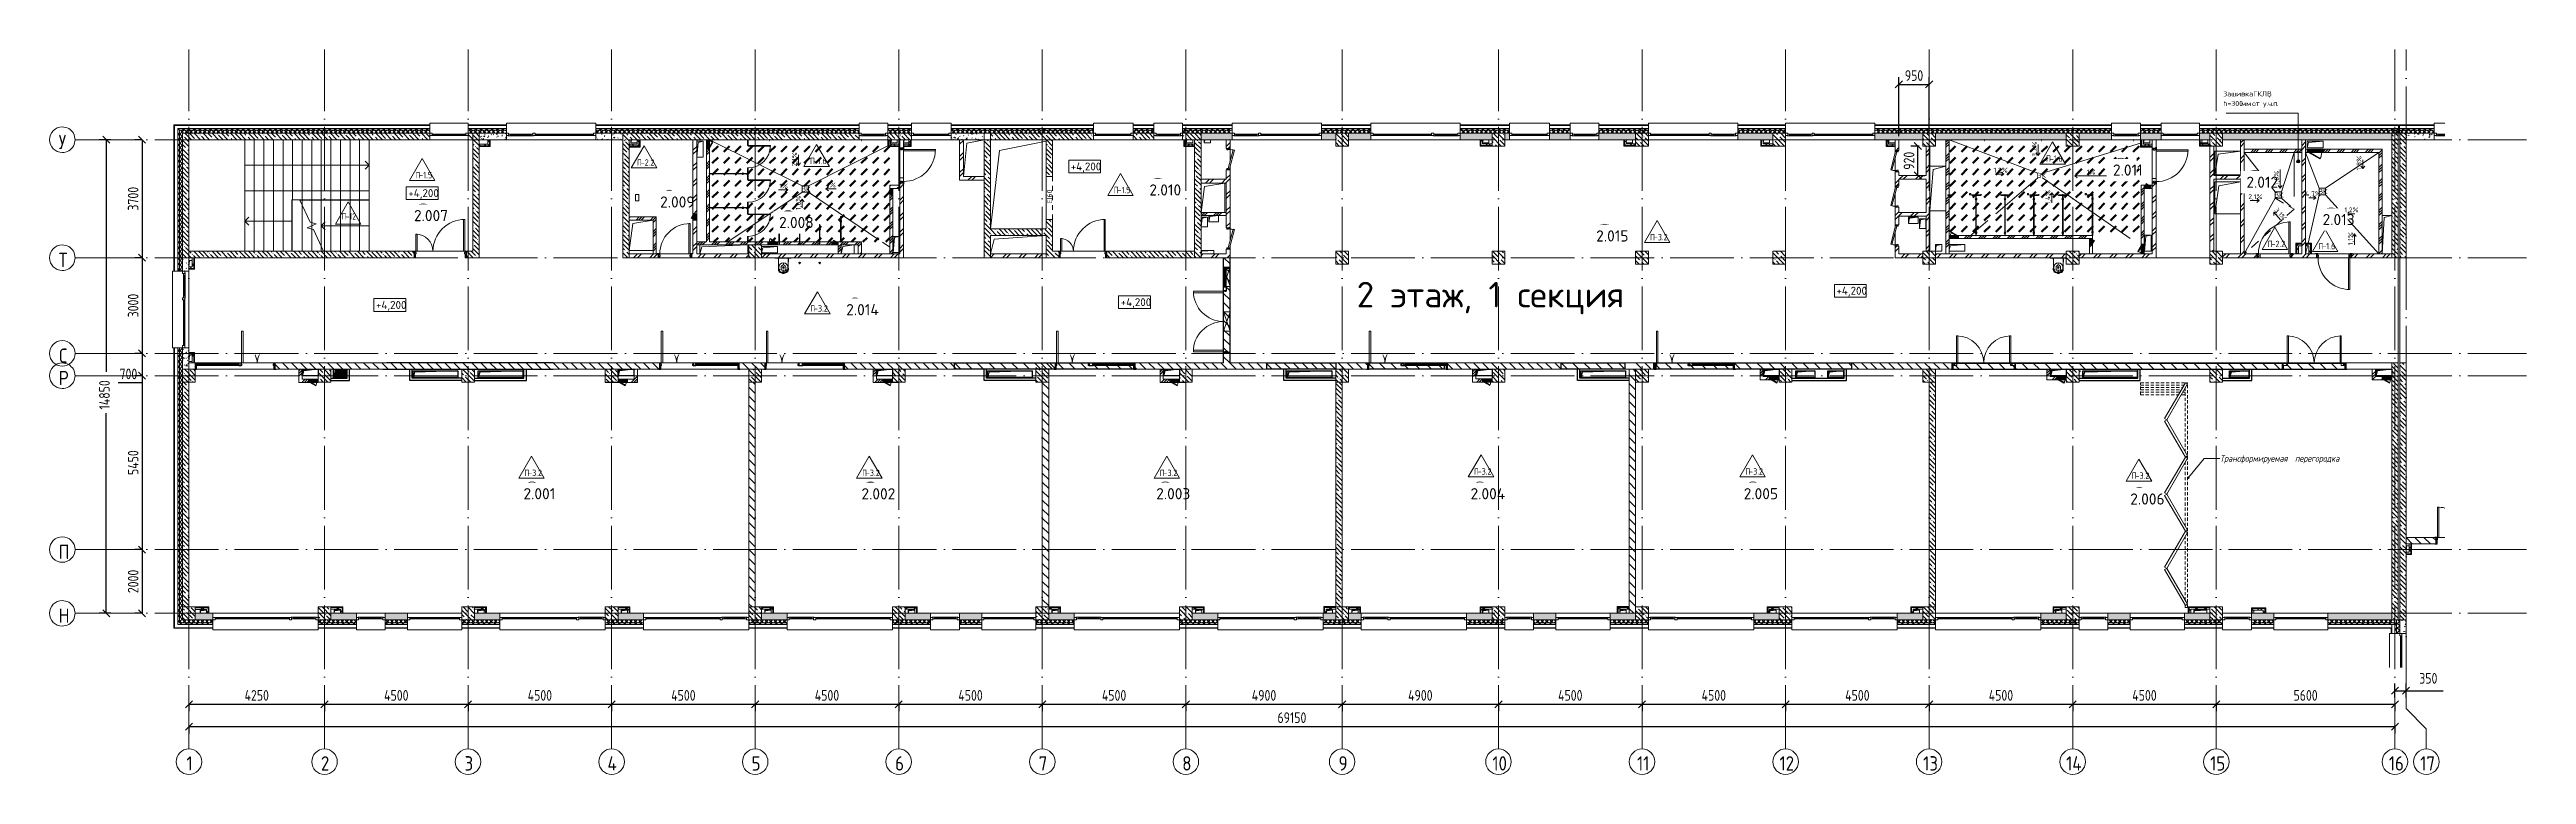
# Model space of a CAD drawing. Header units: millimetres. Extents: x -68946 to 288321, y -402657 to 324925.
# Drawn here: x -4971 to 72673, y -83822 to -61093 of the extents above; entities that cross this region are included whole.
import ezdxf

# ---------------------------------------------------------------- set-up
doc = ezdxf.new("R2010")
doc.units = ezdxf.units.MM
for name, pattern in [('200_ШТРИХ__ш1_п0_6_', [160, 100, -60]), ('ADSK_Линия сетки', [2500, 2000, -250, 0, -250]), ('ADSK_Невидимые', [500, 300, -200]), ('Штрих короткий', [300, 150, -150])]:
    doc.linetypes.add(name, pattern=pattern)
doc.layers.get('Defpoints').update_dxf_attribs({"color": 250})
for name, color, linetype, lineweight in [('4.3.1) Обесп. пов.-ти ЧНП-8', 152, 'Continuous', 60), ('A-____-____-DIMS', 250, 'Continuous', 9), ('A-AREA-____-IDEN', 250, 'Continuous', 9), ('A-DETL-____-HDLN', 90, 'ADSK_Невидимые', 9), ('A-DETL-GENF-OTLN', 250, 'Continuous', 5), ('A-DOOR-____-MCUT', 250, 'Continuous', 5), ('A-DOOR-____-OTLN', 250, 'Continuous', 5), ('A-DOOR-FRAM-MCUT', 31, 'Continuous', 5), ('A-DOOR-FRAM-OTLN', 31, 'Continuous', 5), ('A-DOOR-GLAZ-MCUT', 31, 'Continuous', 5), ('A-FLOR-____-IDEN', 11, 'Continuous', 9), ('A-FLOR-____-OTLN', 192, 'Continuous', 9), ('A-GENM-____-MCUT', 250, 'Continuous', 25), ('A-GENM-____-OTLN', 250, 'Continuous', 9), ('A-GLAZ-____-MCUT', 250, 'Continuous', 9), ('A-GLAZ-____-OTLN', 250, 'Continuous', 5), ('A-ROOF-___-IDEN', 132, 'Continuous', 9), ('A-ROOF-____-MCUT', 132, 'Continuous', 9), ('A-ROOF-____-OTLN', 132, 'Continuous', 5), ('A-ROOF-FNSH-MCUT', 132, 'Continuous', 9), ('A-WALL-____-MCUT', 250, 'Continuous', 13), ('A-WALL-____-PATT', 250, 'Continuous', 13), ('A-WALL-FNSH-MCUT', 250, 'Continuous', 13), ('G-____-____-DIMS', 250, 'Continuous', 9), ('G-____-____-TEXT', 250, 'Continuous', 9), ('I-WALL-____-OTLN', 250, 'Continuous', 9), ('S-COLS-____-MCUT', 250, 'Continuous', 25), ('S-COLS-____-OTLN', 250, 'Continuous', 9), ('S-GRID-____-IDEN', 250, 'Continuous', 9), ('S-GRID-____-OTLN', 250, 'Continuous', 9), ('S-STRS-____-MBND', 250, 'Continuous', 5), ('S-STRS-____-OTLN', 250, 'Continuous', 5), ('КР_Отверстия_ВК', 1, 'Continuous', 30), ('КР_Отверстия_ОВ', 5, 'Continuous', 30), ('ОВ_Корр. отв. 27.10.2025', 211, 'Continuous', 30), ('ОВ_Корр_отв_27.10.2025', 211, 'Continuous', 30)]:
    doc.layers.add(name, color=color, linetype=linetype, lineweight=lineweight)
doc.styles.add('GOST Common', font='', dxfattribs={"width": 0.9, "height": 350})
doc.styles.add('ISOCPEUR_1', font='isocpeur.ttf', dxfattribs={"width": 0.9, "height": 250})
doc.styles.add('ISOCPEUR_2', font='isocpeur.ttf', dxfattribs={"height": 160})
doc.styles.add('ISOCPEUR_3', font='isocpeur.ttf', dxfattribs={"height": 250})
doc.styles.add('ISOCPEUR_4', font='isocpeur.ttf', dxfattribs={"height": 300})
doc.styles.add('ISOCPEUR_5', font='isocpeur.ttf', dxfattribs={"height": 8})
doc.styles.add('ISOCPEUR_6', font='isocpeur.ttf', dxfattribs={"height": 3.5})
doc.styles.add('ISOCPEUR_I', font='isocpeui.ttf', dxfattribs={"width": 0.9, "height": 12.5})
doc.styles.get("Standard").update_dxf_attribs({"font": 'ГОСТ тип А.ttf'})
doc.styles.get('GOST Common').set_extended_font_data('GOST Common')
doc.dimstyles.new('А3', dxfattribs={"dimtxt": 333, "dimasz": 222, "dimexe": 222, "dimexo": 111, "dimgap": 111, "dimtad": 1, "dimtoh": 1, "dimdec": 0, "dimrnd": 0.0015, "dimzin": 0, "dimdsep": 46, "dimtxsty": 'Standard', "dimblk": 'OBLIQUE', "dimcen": 0, "dimclrd": 7, "dimclre": 7, "dimclrt": 7, "dimadec": 0, "dimazin": 0, "dimtfac": 1, "dimtdec": 0, "dimtofl": 0, "dimtmove": 0, "dimatfit": 3, "dimfxl": 1, "dimtolj": 1, "dimtzin": 0, "dimarcsym": 0})
pattern_1 = [(135, (-601.3, -122294.79), (-141.42136, -141.42136), [])]
pattern_2 = [(45, (-601.3, -122294.8), (-251.4472, 251.4472), []), (45, (-601.3, -121913.8), (-251.4472, 251.4472), [])]
pattern_3 = [(45, (-601.3, -122294.8), (-224.5064, 224.5064), []), (45, (-521.92, -122294.8), (0, 449.0128), []), (45, (-680.67, -122294.8), (0, 449.0128), [])]
pattern_4 = [(135, (1751.41, 124.685), (-14.14214, -14.14214), []), (225, (1751.41, 124.685), (14.14214, -14.14214), [])]
pattern_5 = [(45, (-371.384, 124.685), (-14.1421, 14.1421), []), (135, (-371.384, 124.685), (-14.1421, -14.1421), [])]
pattern_6 = [(135, (1051.41, 164.685), (-14.1421, -14.1421), []), (225, (1051.41, 164.685), (14.1421, -14.1421), [])]
pattern_7 = [(45, (-1071.384, 164.685), (-14.1421, 14.1421), []), (135, (-1071.384, 164.685), (-14.1421, -14.1421), [])]
pattern_8 = [(135, (-601.29, -122294.79), (-84.85281, -84.85281), []), (225, (-601.29, -122294.79), (84.85281, -84.85281), [])]
pattern_9 = [(45, (-601.29, -122294.79), (-70.71068, 70.71068), []), (135, (-601.29, -122294.79), (-70.71068, -70.71068), [])]
pattern_10 = [(135, (-601.3, -122294.79), (-142.5612, -142.5612), []), (135, (-458.73, -122294.79), (-142.5612, -142.5612), [252.016, -50.403, 3.353, -47.05])]
pattern_11 = [(50, (-601.3, -122294.8), (364.3679, -31.8783), [38.1, -419.1]), (355, (-601.3, -122294.8), (-70.4859, 382.1133), [30.48, -335.28]), (100.451, (-570.93, -122297.45), (293.885, 350.2334), [32.38, -356.18]), (46.184, (-601.3, -122193.2), (542.1585, -84.0858), [57.15, -628.65]), (96.636, (-556.1, -122200.2), (474.805, 494.8554), [48.57, -534.27]), (351.184, (-601.3, -122193.2), (474.8102, 494.85), [45.72, -502.92]), (21, (-550.5, -122218.6), (303.2285, -204.5305), [38.1, -419.1]), (326, (-550.5, -122218.6), (123.6039, 368.376), [30.48, -335.28]), (71.451, (-525.22, -122235.63), (426.8341, 163.8427), [32.38, -356.18]), (37.5, (-601.29, -122294.79), (6.17665, 169.11015), [16.764, -314.452, 16.764, -323.596, -336.55]), (37.5, (-601.29, -122294.79), (6.17665, 169.11015), [-671.576, 16.764, -319.786]), (7.5, (-601.3, -122294.79), (133.63888, 200.3615), [16.764, -177.292, 16.764, -306.832, -128.27]), (7.5, (-601.3, -122294.79), (133.63888, 200.3615), [-517.652, 16.764, -111.506]), (327.5, (-714.58, -122294.79), (271.18182, -11.45836), [16.764, -110.236, 16.764, -379.476, -525.78]), (327.5, (-714.58, -122294.79), (271.18182, -11.45836), [-523.24, 16.764, -509.016]), (317.5, (-765.38, -122294.8), (296.2585, 50.85285), [16.764, -148.336, 16.764, -246.38, -373.38]), (317.5, (-765.38, -122294.8), (296.2585, 50.85285), [-428.244, 16.764, -356.616])]
pattern_12 = [(45, (-601.3, -122294.79), (-141.42136, 141.42136), []), (135, (-601.3, -122294.79), (-141.42136, -141.42136), [])]
pattern_13 = [(45, (-1171.384, 164.685), (-14.1421, 14.1421), []), (135, (-1171.384, 164.685), (-14.1421, -14.1421), [])]
pattern_14 = [(45, (125, 0), (-22.6274, 22.6274), [])]

msp = doc.modelspace()

# ---------------------------------------------------------------- texts
at = {"layer": 'A-FLOR-____-IDEN', "color": 18, "true_color": 0x000000, "char_height": 200, "attachment_point": 1, "style": 'ISOCPEUR_1'}
for s, insert, width in [('\\fISOCPEUR|b0|i0|c204|p34|;\\W.7;П', (57613.4729, -64413.2375), 140.295312), ('-1.6', (57729.2281, -64413.2375), 381.60325), ('\\fISOCPEUR|b0|i0|c204|p34|;\\W.7;П', (6502.9777, -64929.9283), 140.295312), ('-1.5', (6618.7329, -64929.9283), 381.60325), ('\\fISOCPEUR|b0|i0|c204|p34|;\\W.7;П', (13443.5334, -64535.1088), 140.295312), ('-2.2', (13559.2886, -64535.1088), 420.885937), ('\\fISOCPEUR|b0|i0|c204|p34|;\\W.7;П', (18870.4588, -64487.0185), 140.295312), ('-1.6', (18986.214, -64487.0185), 381.60325), ('\\fISOCPEUR|b0|i0|c204|p34|;\\W.7;П', (28393.4729, -65398.402), 140.295312), ('-1.5', (28509.2281, -65398.402), 381.60325), ('\\fISOCPEUR|b0|i0|c204|p34|;\\W.7;П', (45202.2461, -66875.7067), 140.295312), ('-3.2', (45318.0013, -66875.7067), 420.885937), ('\\fISOCPEUR|b0|i0|c204|p34|;\\W.7;П', (64564.7082, -67088.2103), 140.295312), ('-2.2', (64680.4634, -67088.2103), 420.885937), ('\\fISOCPEUR|b0|i0|c204|p34|;\\W.7;П', (66158.3627, -67158.5733), 140.295312), ('-1.6', (66274.1179, -67158.5733), 381.60325), ('\\fISOCPEUR|b0|i0|c204|p34|;\\W.7;П', (18876.9688, -69110.3294), 140.295312), ('-3.2', (18992.724, -69110.3294), 420.885937), ('\\fISOCPEUR|b0|i0|c204|p34|;\\W.7;П', (9916.8679, -74265.4929), 140.295312), ('-3.2', (10032.6231, -74265.4929), 420.885937), ('\\fISOCPEUR|b0|i0|c204|p34|;\\W.7;П', (20504.6106, -74265.4929), 140.295312), ('-3.2', (20620.3658, -74265.4929), 420.885937), ('\\fISOCPEUR|b0|i0|c204|p34|;\\W.7;П', (29833.038, -74265.4929), 140.295312), ('-3.2', (29948.7933, -74265.4929), 420.885937), ('\\fISOCPEUR|b0|i0|c204|p34|;\\W.7;П', (39681.2883, -74221.4619), 140.295312), ('-3.2', (39797.0435, -74221.4619), 420.885937), ('\\fISOCPEUR|b0|i0|c204|p34|;\\W.7;П', (48190.5831, -74221.4619), 140.295312), ('-3.2', (48306.3383, -74221.4619), 420.885937), ('\\fISOCPEUR|b0|i0|c204|p34|;\\W.7;П', (60303.2977, -74353.6979), 140.295312), ('-3.2', (60419.0529, -74353.6979), 420.885937)]:
    msp.add_mtext(s, dxfattribs=dict(at, insert=insert, width=width))
at = {"layer": 'A-ROOF-___-IDEN', "color": 18, "true_color": 0x000000, "char_height": 200, "attachment_point": 1, "style": 'ISOCPEUR_1'}
for s, insert, width in [('\\fISOCPEUR|b0|i0|c204|p34|;\\W.7;П', (4186.1494, -66222.0323), 140.295312), ('-12', (4301.9046, -66222.0323), 331.096937)]:
    msp.add_mtext(s, dxfattribs=dict(at, insert=insert, width=width))
at = {"layer": 'G-____-____-DIMS', "color": 18, "true_color": 0x000000, "char_height": 150, "attachment_point": 1, "line_spacing_factor": 1.149209, "style": 'ISOCPEUR_4'}
for s, insert, width, rotation in [('2,1%', (18307.081, -64758.1024), 476.8756, 90), ('3,2%', (57169.5405, -64454.2789), 512.730909, 90), ('1,6%', (64755.5499, -65345.0891), 476.8756, 90), ('1,8%', (67349.5042, -64884.7386), 476.8756, 90), ('1,6%', (18422.5538, -66122.7986), 476.8756, 90), ('1,4%', (57593.7366, -65949.585), 494.803255, 90), ('3,1%', (64870.2585, -66034.8527), 476.8756, 311.887989545), ('1,1%', (67082.1157, -67230.3421), 441.020292, 90)]:
    msp.add_mtext(s, dxfattribs=dict(at, insert=insert, width=width, rotation=rotation))
at = {"layer": 'G-____-____-DIMS', "color": 18, "true_color": 0x000000, "attachment_point": 1, "line_spacing_factor": 1.149209}
for s, insert, char_height, width, style in [('+4,200', (27040.0347, -64634.8733), 250, 1045.711485, 'ISOCPEUR_3'), ('1,2%', (55969.0736, -64799.9613), 150, 476.8756, 'ISOCPEUR_4'), ('1%', (58891.0424, -64861.4599), 150, 288.635232, 'ISOCPEUR_4'), ('+4,200', (6275.359, -65469.737), 250, 1045.711485, 'ISOCPEUR_3'), ('1%', (17905.1061, -65297.5294), 150, 288.635232, 'ISOCPEUR_4'), ('1%', (19408.0158, -65263.5548), 150, 288.635232, 'ISOCPEUR_4'), ('2,1%', (63953.8894, -65632.5531), 150, 476.8756, 'ISOCPEUR_4'), ('4,7%', (65740.594, -65542.0289), 150, 530.658563, 'ISOCPEUR_4'), ('1,2%', (66966.6361, -66044.0211), 150, 476.8756, 'ISOCPEUR_4'), ('+4,200', (5261.4205, -68975.8971), 250, 1045.711485, 'ISOCPEUR_3'), ('+4,200', (28606.1052, -68889.2132), 250, 1045.711485, 'ISOCPEUR_3'), ('+4,200', (51042.3987, -68530.2462), 250, 1045.711485, 'ISOCPEUR_3')]:
    msp.add_mtext(s, dxfattribs=dict(at, insert=insert, char_height=char_height, width=width, style=style))
at = {"layer": 'G-____-____-TEXT', "color": 18, "true_color": 0x000000, "attachment_point": 1}
for s, insert, char_height, width, style in [('Зашивка', (63167.9621, -62401.1364), 160, 1026.16, 'ISOCPEUR_5'), ('h=300', (63167.9621, -62705.4072), 160, 681.434375, 'ISOCPEUR_5'), ('мм', (63730.2017, -62705.4072), 160, 304.64125, 'ISOCPEUR_5'), ('от', (64074.16, -62705.4072), 160, 304.64125, 'ISOCPEUR_5'), ('ГКЛВ', (64107.2329, -62401.1364), 160, 593.24875, 'ISOCPEUR_5'), ('\\fISOCPEUR|b0|i0|c204|p34|;у', (64418.1184, -62705.4072), 160, 136.286875, 'ISOCPEUR_5'), ('\\fISOCPEUR|b0|i0|c204|p34|;.', (64530.5663, -62705.4072), 160, 56.118125, 'ISOCPEUR_5'), ('\\fISOCPEUR|b0|i0|c204|p34|;ч', (64576.8684, -62705.4072), 160, 136.286875, 'ISOCPEUR_5'), (',  ', (64596.7121, -62401.1364), 160, 288.6075, 'ISOCPEUR_5'), ('\\fISOCPEUR|b0|i0|c204|p34|;.', (64689.3163, -62705.4072), 160, 56.118125, 'ISOCPEUR_5'), ('\\fISOCPEUR|b0|i0|c204|p34|;п', (64735.6184, -62705.4072), 160, 136.286875, 'ISOCPEUR_5'), ('\\fISOCPEUR|b0|i0|c204|p34|;.', (64848.0663, -62705.4072), 160, 56.118125, 'ISOCPEUR_5'), ('ВК', (57322.427, -64958.8938), 160, 304.64125, 'ISOCPEUR_5'), ('ВК', (18593.3881, -65388.8384), 160, 304.64125, 'ISOCPEUR_5'), ('ВК', (64766.1401, -65575.1862), 160, 304.64125, 'ISOCPEUR_5'), ('ВК', (66148.6064, -65463.8944), 160, 304.64125, 'ISOCPEUR_5'), ('Трансформируемая', (63063.9509, -73813.6653), 200, 2712.9105, 'ISOCPEUR_I'), ('перегородка', (65415.4353, -73813.6653), 200, 1774.936125, 'ISOCPEUR_I')]:
    msp.add_mtext(s, dxfattribs=dict(at, insert=insert, char_height=char_height, width=width, style=style))
at = {"layer": 'G-____-____-TEXT', "color": 18, "true_color": 0x000000, "insert": (26294.8328, -65917.7635), "char_height": 160, "width": 464.97875, "attachment_point": 1, "rotation": 90, "style": 'ISOCPEUR_5'}
msp.add_mtext('EI60', dxfattribs=at)
at = {"layer": 'G-____-____-TEXT', "color": 7, "insert": (36004.9493, -68377.7515), "char_height": 800, "width": 18169.734652, "attachment_point": 1, "style": 'ISOCPEUR_6'}
msp.add_mtext('2 этаж, 1 секция', dxfattribs=at)
at = {"layer": 'S-GRID-____-IDEN', "color": 18, "true_color": 0x000000, "char_height": 450, "attachment_point": 1, "style": 'GOST Common'}
for s, insert, width in [('\\fGOST Common|b0|i0|c204|p34|;\\W.9;У', (-4684.1663, -63767.2008), 310.253062), ('\\fGOST Common|b0|i0|c204|p34|;\\W.9;Т', (-4684.1663, -67467.2008), 310.253062), ('\\fGOST Common|b0|i0|c204|p34|;\\W.9;С', (-4669.3163, -70467.2008), 274.177125), ('\\fGOST Common|b0|i0|c204|p34|;\\W.9;Р', (-4684.1663, -71167.2008), 310.253062), ('\\fGOST Common|b0|i0|c204|p34|;\\W.9;П', (-4684.1663, -76617.2008), 310.253062), ('\\fGOST Common|b0|i0|c204|p34|;\\W.9;Н', (-4684.1663, -78617.2008), 310.253062), ('\\fGOST Common|b0|i0|c204|p34|;\\W.9;1', (-679.5228, -83249.7759), 187.594875), ('\\fGOST Common|b0|i0|c204|p34|;\\W.9;2', (3534.9272, -83249.7759), 274.177125), ('\\fGOST Common|b0|i0|c204|p34|;\\W.9;3', (8037.6272, -83249.7759), 266.961937), ('\\fGOST Common|b0|i0|c204|p34|;\\W.9;4', (12520.0772, -83249.7759), 310.253062), ('\\fGOST Common|b0|i0|c204|p34|;\\W.9;5', (17034.9272, -83249.7759), 274.177125), ('\\fGOST Common|b0|i0|c204|p34|;\\W.9;6', (21534.9272, -83249.7759), 274.177125), ('\\fGOST Common|b0|i0|c204|p34|;\\W.9;7', (26034.9272, -83249.7759), 274.177125), ('\\fGOST Common|b0|i0|c204|p34|;\\W.9;8', (30534.9272, -83249.7759), 274.177125), ('\\fGOST Common|b0|i0|c204|p34|;\\W.9;9', (35434.9272, -83249.7759), 274.177125), ('10', (40257.5272, -83249.7759), 461.772), ('11', (44793.0772, -83249.7759), 375.18975), ('12', (49257.5272, -83249.7759), 461.772), ('13', (53760.2272, -83249.7759), 454.556812), ('14', (58242.6772, -83249.7759), 497.847937), ('15', (62757.5271, -83249.7759), 461.772), ('16', (68357.5272, -83249.7759), 461.772), ('17', (69342.5272, -83249.7759), 461.772)]:
    msp.add_mtext(s, dxfattribs=dict(at, insert=insert, width=width))

# ---------------------------------------------------------------- blocks, each defined once
blk = doc.blocks.new('Дверь_СКБ_2Ст_Внутренняя1 - Н_Д-1_1_1640x2100h_ЛК-42029885-АР1_Маркировочный план 2 этажа С1')
at = {"layer": 'A-DOOR-____-OTLN'}
h = blk.add_hatch(dxfattribs=at)
h.set_pattern_fill('FP_2', color=256, style=0, pattern_type=2)
h.set_pattern_definition([(135, (1481.41, 164.685), (-14.14214, -14.14214), []), (225, (1481.41, 164.685), (14.14214, -14.14214), [])])
h.paths.add_polyline_path([(832.5, -100), (832.5, 100), (807.5, 100), (807.5, -100)])
at = {"layer": 'A-DOOR-FRAM-OTLN'}
h = blk.add_hatch(dxfattribs=at)
h.set_pattern_fill('FP_3', color=256, style=0, pattern_type=2)
h.set_pattern_definition([(45, (-641.384, 164.685), (-14.1421, 14.1421), []), (135, (-641.384, 164.685), (-14.1421, -14.1421), [])])
h.paths.add_polyline_path([(-782.5, -100), (-782.5, 100), (-807.5, 100), (-807.5, -100)])
at = {"layer": 'A-DOOR-____-MCUT'}
for p, q in [((782.5, 1100), (742.5, 1100)), ((742.5, 1100), (742.5, 100)), ((782.5, 100), (782.5, 1100)), ((-757.5, 640), (-757.5, 100)), ((-717.5, 640), (-757.5, 640)), ((-757.5, 100), (-717.5, 100)), ((-717.5, 100), (-717.5, 640)), ((742.5, 100), (782.5, 100))]:
    blk.add_line(p, q, dxfattribs=at)
at = {"layer": 'A-DOOR-____-OTLN'}
for centre, radius, start, end in [((782.5, 100), 1000, 90, 180), ((-757.5, 100), 540, 0, 90)]:
    blk.add_arc(centre, radius, start, end, dxfattribs=at)
at = {"layer": 'A-DOOR-FRAM-MCUT'}
for p, q in [((-767.5, 108), (-837.5, 108)), ((-837.5, 108), (-837.5, 100)), ((-837.5, 100), (-767.5, 100)), ((-782.5, 100), (-807.5, 100)), ((-807.5, 100), (-807.5, -100)), ((-757.5, 100), (-782.5, 100)), ((-782.5, 100), (-782.5, 20)), ((-782.5, -100), (-782.5, 100)), ((-767.5, 100), (-782.5, 100)), ((-782.5, 100), (-782.5, 99)), ((-782.5, 99), (-767.5, 99)), ((-782.5, 20), (-747.5, 20)), ((-767.5, 20), (-782.5, 20)), ((-782.5, 20), (-782.5, -100)), ((-767.5, 100), (-767.5, 108)), ((-767.5, 99), (-767.5, 100)), ((-767.5, -100), (-767.5, 20)), ((-757.5, 60), (-757.5, 100)), ((-747.5, 60), (-757.5, 60)), ((-747.5, 20), (-747.5, 60)), ((782.5, 60), (772.5, 60)), ((772.5, 60), (772.5, 20)), ((772.5, 20), (807.5, 20)), ((782.5, 100), (782.5, 60)), ((807.5, 100), (782.5, 100)), ((862.5, 108), (792.5, 108)), ((792.5, 108), (792.5, 100)), ((807.5, 100), (792.5, 100)), ((792.5, 100), (792.5, 99)), ((792.5, 100), (862.5, 100)), ((792.5, 99), (807.5, 99)), ((807.5, 20), (792.5, 20)), ((792.5, 20), (792.5, -100)), ((807.5, 20), (807.5, 100)), ((832.5, 100), (807.5, 100)), ((807.5, 100), (807.5, -100)), ((807.5, 99), (807.5, 100)), ((807.5, -100), (807.5, 20)), ((832.5, -100), (832.5, 100)), ((862.5, 100), (862.5, 108)), ((-767.5, -100), (-837.5, -100)), ((-837.5, -100), (-837.5, -108)), ((-837.5, -108), (-767.5, -108)), ((-807.5, -100), (-782.5, -100)), ((-782.5, -100), (-767.5, -100)), ((-767.5, -108), (-767.5, -100)), ((792.5, -100), (807.5, -100)), ((862.5, -100), (792.5, -100)), ((792.5, -100), (792.5, -108)), ((792.5, -108), (862.5, -108)), ((807.5, -100), (832.5, -100)), ((862.5, -108), (862.5, -100))]:
    blk.add_line(p, q, dxfattribs=at)
blk = doc.blocks.new('Дверь_СКБ_1Ст_Внутренняя1 - Н_Д-7л_670x1875h_Технический шкаф ЭОМ и СС-42409413-АР1_Маркировочный план 2 этажа С1')
at = {"layer": 'A-DOOR-____-OTLN'}
h = blk.add_hatch(dxfattribs=at)
h.set_pattern_fill('FP_5', color=256, style=0, pattern_type=2)
h.set_pattern_definition([(135, (1951.41, 124.685), (-14.14214, -14.14214), []), (225, (1951.41, 124.685), (14.14214, -14.14214), [])])
h.paths.add_polyline_path([(337, -40), (347, -40), (347, 40), (337, 40)])
at = {"layer": 'A-DOOR-FRAM-OTLN'}
h = blk.add_hatch(dxfattribs=at)
h.set_pattern_fill('FP_6', color=256, style=0, pattern_type=2)
h.set_pattern_definition([(45, (-171.384, 124.685), (-14.1421, 14.1421), []), (135, (-171.384, 124.685), (-14.1421, -14.1421), [])])
h.paths.add_polyline_path([(-323, -40), (-313, -40), (-313, 40), (-323, 40)])
at = {"layer": 'A-DOOR-____-MCUT'}
for p, q in [((-267, 195), (-277, 157)), ((-277, 157), (302, 1)), ((312, 40), (-267, 195)), ((302, 1), (312, 40))]:
    blk.add_line(p, q, dxfattribs=at)
at = {"layer": 'A-DOOR-____-OTLN'}
blk.add_arc((312, 40), 600, 165, 180, dxfattribs=at)
at = {"layer": 'A-DOOR-FRAM-MCUT'}
for p, q in [((-313, 40), (-323, 40)), ((-323, 40), (-323, -40)), ((-288, 40), (-313, 40)), ((-313, 40), (-313, -40)), ((-313, -40), (-313, 40)), ((-288, 0), (-288, 40)), ((-278, 0), (-288, 0)), ((-278, -40), (-278, 0)), ((312, 0), (302, 0)), ((302, 0), (302, -40)), ((312, 40), (312, 0)), ((337, 40), (312, 40)), ((337, -40), (337, 40)), ((347, 40), (337, 40)), ((337, 40), (337, -40)), ((347, -40), (347, 40)), ((-323, -40), (-313, -40)), ((-313, -40), (-278, -40)), ((302, -40), (337, -40)), ((337, -40), (347, -40))]:
    blk.add_line(p, q, dxfattribs=at)
blk = doc.blocks.new('Дверь_СКБ_1Ст_Внутренняя - Д-5п_1100x2100h_С_У МГН-41887146-АР1_Маркировочный план 2 этажа С1')
at = {"layer": 'A-DOOR-____-OTLN'}
h = blk.add_hatch(dxfattribs=at)
h.set_pattern_fill('FP_8', color=256, style=0, pattern_type=2)
h.set_pattern_definition(pattern_4)
h.paths.add_polyline_path([(562.5, 60), (537.5, 60), (537.5, -60), (562.5, -60)])
at = {"layer": 'A-DOOR-FRAM-OTLN'}
h = blk.add_hatch(dxfattribs=at)
h.set_pattern_fill('FP_9', color=256, style=0, pattern_type=2)
h.set_pattern_definition(pattern_5)
h.paths.add_polyline_path([(-537.5, 60), (-537.5, -60), (-512.5, -60), (-512.5, 60)])
at = {"layer": 'A-DOOR-____-MCUT'}
for p, q in [((-487.5, 1060), (-487.5, 60)), ((-447.5, 1060), (-487.5, 1060)), ((-447.5, 60), (-447.5, 1060)), ((-487.5, 60), (-447.5, 60))]:
    blk.add_line(p, q, dxfattribs=at)
at = {"layer": 'A-DOOR-____-OTLN'}
blk.add_arc((-487.5, 60), 1000, 360, 90, dxfattribs=at)
at = {"layer": 'A-DOOR-FRAM-MCUT'}
for p, q in [((-497.5, 68), (-567.5, 68)), ((-567.5, 68), (-567.5, 60)), ((-567.5, 60), (-497.5, 60)), ((-512.5, 60), (-537.5, 60)), ((-537.5, 60), (-537.5, -60)), ((-487.5, 60), (-512.5, 60)), ((-512.5, 60), (-512.5, -20)), ((-512.5, -60), (-512.5, 60)), ((-497.5, 60), (-512.5, 60)), ((-512.5, 60), (-512.5, 59)), ((-512.5, 59), (-497.5, 59)), ((-497.5, 60), (-497.5, 68)), ((-497.5, 59), (-497.5, 60)), ((-487.5, 20), (-487.5, 60)), ((-477.5, 20), (-487.5, 20)), ((-477.5, -20), (-477.5, 20)), ((512.5, 20), (502.5, 20)), ((502.5, 20), (502.5, -20)), ((512.5, 60), (512.5, 20)), ((537.5, 60), (512.5, 60)), ((592.5, 68), (522.5, 68)), ((522.5, 68), (522.5, 60)), ((537.5, 60), (522.5, 60)), ((522.5, 60), (522.5, 59)), ((522.5, 60), (592.5, 60)), ((522.5, 59), (537.5, 59)), ((537.5, -20), (537.5, 60)), ((562.5, 60), (537.5, 60)), ((537.5, 60), (537.5, -60)), ((537.5, 59), (537.5, 60)), ((562.5, -60), (562.5, 60)), ((592.5, 60), (592.5, 68)), ((-497.5, -60), (-567.5, -60)), ((-567.5, -60), (-567.5, -68)), ((-567.5, -68), (-497.5, -68)), ((-537.5, -60), (-512.5, -60)), ((-512.5, -20), (-477.5, -20)), ((-497.5, -20), (-512.5, -20)), ((-512.5, -20), (-512.5, -60)), ((-512.5, -60), (-497.5, -60)), ((-497.5, -60), (-497.5, -20)), ((-497.5, -68), (-497.5, -60)), ((502.5, -20), (537.5, -20)), ((537.5, -20), (522.5, -20)), ((522.5, -20), (522.5, -60)), ((522.5, -60), (537.5, -60)), ((592.5, -60), (522.5, -60)), ((522.5, -60), (522.5, -68)), ((522.5, -68), (592.5, -68)), ((537.5, -60), (537.5, -20)), ((537.5, -60), (562.5, -60)), ((592.5, -68), (592.5, -60))]:
    blk.add_line(p, q, dxfattribs=at)
blk = doc.blocks.new('Дверь_СКБ_1Ст_Внутренняя - Д-4л_1100x2100h_С_У персонала_ Душ персонала-41887118-АР1_Маркировочный план 2 этажа С1')
at = {"layer": 'A-DOOR-____-OTLN'}
h = blk.add_hatch(dxfattribs=at)
h.set_pattern_fill('FP_8', color=256, style=0, pattern_type=2)
h.set_pattern_definition(pattern_4)
h.paths.add_polyline_path([(562.5, -60), (562.5, 60), (537.5, 60), (537.5, -60)])
at = {"layer": 'A-DOOR-FRAM-OTLN'}
h = blk.add_hatch(dxfattribs=at)
h.set_pattern_fill('FP_9', color=256, style=0, pattern_type=2)
h.set_pattern_definition(pattern_5)
h.paths.add_polyline_path([(-512.5, -60), (-512.5, 60), (-537.5, 60), (-537.5, -60)])
at = {"layer": 'A-DOOR-____-MCUT'}
for p, q in [((512.5, 1060), (472.5, 1060)), ((472.5, 1060), (472.5, 60)), ((512.5, 60), (512.5, 1060)), ((472.5, 60), (512.5, 60))]:
    blk.add_line(p, q, dxfattribs=at)
at = {"layer": 'A-DOOR-____-OTLN'}
blk.add_arc((512.5, 60), 1000, 90, 180, dxfattribs=at)
at = {"layer": 'A-DOOR-FRAM-MCUT'}
for p, q in [((-497.5, 68), (-567.5, 68)), ((-567.5, 68), (-567.5, 60)), ((-567.5, 60), (-497.5, 60)), ((-512.5, 60), (-537.5, 60)), ((-537.5, 60), (-537.5, -60)), ((-487.5, 60), (-512.5, 60)), ((-512.5, 60), (-512.5, -20)), ((-512.5, -60), (-512.5, 60)), ((-497.5, 60), (-512.5, 60)), ((-512.5, 60), (-512.5, 59)), ((-512.5, 59), (-497.5, 59)), ((-497.5, 60), (-497.5, 68)), ((-497.5, 59), (-497.5, 60)), ((-487.5, 20), (-487.5, 60)), ((-477.5, 20), (-487.5, 20)), ((-477.5, -20), (-477.5, 20)), ((512.5, 20), (502.5, 20)), ((502.5, 20), (502.5, -20)), ((512.5, 60), (512.5, 20)), ((537.5, 60), (512.5, 60)), ((592.5, 68), (522.5, 68)), ((522.5, 68), (522.5, 60)), ((537.5, 60), (522.5, 60)), ((522.5, 60), (522.5, 59)), ((522.5, 60), (592.5, 60)), ((522.5, 59), (537.5, 59)), ((537.5, -20), (537.5, 60)), ((562.5, 60), (537.5, 60)), ((537.5, 60), (537.5, -60)), ((537.5, 59), (537.5, 60)), ((562.5, -60), (562.5, 60)), ((592.5, 60), (592.5, 68)), ((-497.5, -60), (-567.5, -60)), ((-567.5, -60), (-567.5, -68)), ((-567.5, -68), (-497.5, -68)), ((-537.5, -60), (-512.5, -60)), ((-512.5, -20), (-477.5, -20)), ((-497.5, -20), (-512.5, -20)), ((-512.5, -20), (-512.5, -60)), ((-512.5, -60), (-497.5, -60)), ((-497.5, -60), (-497.5, -20)), ((-497.5, -68), (-497.5, -60)), ((502.5, -20), (537.5, -20)), ((537.5, -20), (522.5, -20)), ((522.5, -20), (522.5, -60)), ((522.5, -60), (537.5, -60)), ((592.5, -60), (522.5, -60)), ((522.5, -60), (522.5, -68)), ((522.5, -68), (592.5, -68)), ((537.5, -60), (537.5, -20)), ((537.5, -60), (562.5, -60)), ((592.5, -68), (592.5, -60))]:
    blk.add_line(p, q, dxfattribs=at)
blk = doc.blocks.new('Проем_Дверь_Прямоугольный - 1350х2100h пол 80-30384426-АР1_Маркировочный план 2 этажа С1')
at = {"layer": 'A-DOOR-____-OTLN', "linetype": 'Штрих короткий'}
for p, q in [((675, 100), (-675, 100)), ((675, -100), (-675, -100))]:
    blk.add_line(p, q, dxfattribs=at)
blk = doc.blocks.new('Дверь_СКБ_1Ст_Внутренняя - Д-3п_1100x2100h_С_У мужской_ С_У женский-41867783-АР1_Маркировочный план 2 этажа С1')
at = {"layer": 'A-DOOR-____-OTLN'}
h = blk.add_hatch(dxfattribs=at)
h.set_pattern_fill('FP_8', color=256, style=0, pattern_type=2)
h.set_pattern_definition(pattern_4)
h.paths.add_polyline_path([(562.5, 60), (537.5, 60), (537.5, -60), (562.5, -60)])
at = {"layer": 'A-DOOR-FRAM-OTLN'}
h = blk.add_hatch(dxfattribs=at)
h.set_pattern_fill('FP_9', color=256, style=0, pattern_type=2)
h.set_pattern_definition(pattern_5)
h.paths.add_polyline_path([(-512.5, -60), (-512.5, 60), (-537.5, 60), (-537.5, -60)])
at = {"layer": 'A-DOOR-____-MCUT'}
for p, q in [((-487.5, 1060), (-487.5, 60)), ((-447.5, 1060), (-487.5, 1060)), ((-447.5, 60), (-447.5, 1060)), ((-487.5, 60), (-447.5, 60))]:
    blk.add_line(p, q, dxfattribs=at)
at = {"layer": 'A-DOOR-____-OTLN'}
blk.add_arc((-487.5, 60), 1000, 360, 90, dxfattribs=at)
at = {"layer": 'A-DOOR-FRAM-MCUT'}
for p, q in [((-497.5, 68), (-567.5, 68)), ((-567.5, 68), (-567.5, 60)), ((-567.5, 60), (-497.5, 60)), ((-512.5, 60), (-537.5, 60)), ((-537.5, 60), (-537.5, -60)), ((-487.5, 60), (-512.5, 60)), ((-512.5, 60), (-512.5, -20)), ((-512.5, -60), (-512.5, 60)), ((-497.5, 60), (-512.5, 60)), ((-512.5, 60), (-512.5, 59)), ((-512.5, 59), (-497.5, 59)), ((-497.5, 60), (-497.5, 68)), ((-497.5, 59), (-497.5, 60)), ((-487.5, 20), (-487.5, 60)), ((-477.5, 20), (-487.5, 20)), ((-477.5, -20), (-477.5, 20)), ((512.5, 20), (502.5, 20)), ((502.5, 20), (502.5, -20)), ((512.5, 60), (512.5, 20)), ((537.5, 60), (512.5, 60)), ((592.5, 68), (522.5, 68)), ((522.5, 68), (522.5, 60)), ((537.5, 60), (522.5, 60)), ((522.5, 60), (522.5, 59)), ((522.5, 60), (592.5, 60)), ((522.5, 59), (537.5, 59)), ((537.5, -20), (537.5, 60)), ((562.5, 60), (537.5, 60)), ((537.5, 60), (537.5, -60)), ((537.5, 59), (537.5, 60)), ((562.5, -60), (562.5, 60)), ((592.5, 60), (592.5, 68)), ((-497.5, -60), (-567.5, -60)), ((-567.5, -60), (-567.5, -68)), ((-567.5, -68), (-497.5, -68)), ((-537.5, -60), (-512.5, -60)), ((-512.5, -20), (-477.5, -20)), ((-497.5, -20), (-512.5, -20)), ((-512.5, -20), (-512.5, -60)), ((-512.5, -60), (-497.5, -60)), ((-497.5, -60), (-497.5, -20)), ((-497.5, -68), (-497.5, -60)), ((502.5, -20), (537.5, -20)), ((537.5, -20), (522.5, -20)), ((522.5, -20), (522.5, -60)), ((522.5, -60), (537.5, -60)), ((592.5, -60), (522.5, -60)), ((522.5, -60), (522.5, -68)), ((522.5, -68), (592.5, -68)), ((537.5, -60), (537.5, -20)), ((537.5, -60), (562.5, -60)), ((592.5, -68), (592.5, -60))]:
    blk.add_line(p, q, dxfattribs=at)
blk = doc.blocks.new('131_Сантехническая перегородка - СП-1 3 1200-43197782-АР1_Маркировочный план 2 этажа С1')
at = {"layer": 'A-GENM-____-MCUT', "lineweight": 5}
for p, q in [((1200, 8), (0, 8)), ((0, 8), (0, -8)), ((1200, -8), (1200, 8)), ((0, -8), (1200, -8))]:
    blk.add_line(p, q, dxfattribs=at)
at = {"layer": 'A-GENM-____-OTLN', "lineweight": 5, "flags": 128}
for points in [[(163, 8), (163, 9), (163, 9), (162, 9), (162, 10), (161, 10), (161, 11), (161, 11), (160, 12), (160, 12), (159, 12), (159, 13), (158, 13), (158, 13), (157, 14), (157, 14), (156, 14), (155, 14), (155, 14), (154, 15), (154, 15), (153, 15), (152, 15), (152, 15), (151, 15), (151, 15), (150, 15), (149, 15), (149, 15), (148, 15), (148, 15), (147, 15), (146, 15), (146, 14), (145, 14), (145, 14), (144, 14), (144, 13), (143, 13), (143, 13), (142, 13), (142, 12), (141, 12), (141, 11), (140, 11), (140, 11), (139, 10), (139, 10), (139, 9), (138, 9), (138, 8), (138, 8)], [(1193, 13), (1192, 13), (1192, 12), (1191, 12), (1191, 11), (1190, 11), (1190, 11), (1189, 10), (1189, 10), (1189, 9), (1188, 9), (1188, 8), (1188, 8)], [(138, -8), (138, -9), (138, -9), (139, -9), (139, -10), (140, -10), (140, -11), (140, -11), (141, -12), (141, -12), (142, -12), (142, -13), (143, -13), (143, -13), (144, -14), (144, -14), (145, -14), (146, -14), (146, -14), (147, -15), (147, -15), (148, -15), (149, -15), (149, -15), (150, -15), (150, -15), (151, -15), (152, -15), (152, -15), (153, -15), (153, -15), (154, -15), (154, -15), (155, -14), (156, -14), (156, -14), (157, -14), (157, -13), (158, -13), (158, -13), (159, -13), (159, -12), (160, -12), (160, -11), (161, -11), (161, -11), (162, -10), (162, -10), (162, -9), (163, -9), (163, -8), (163, -8)], [(1188, -8), (1188, -9), (1188, -9), (1189, -9), (1189, -10), (1190, -10), (1190, -11), (1190, -11), (1191, -12), (1191, -12), (1192, -12), (1192, -13)]]:
    blk.add_lwpolyline(points, dxfattribs=at)
at = {"layer": 'A-GENM-____-OTLN', "lineweight": 5}
for centre, radius, start, end in [((150, 0), 24.6, 19.91127, 160.08873), ((150, 0), 17.6, 28.97309, 151.02691), ((150, 0), 15.1, 126.87603, 146.21892), ((150, 0), 15.1, 33.78108, 101.13006), ((1200, 0), 24.6, 109.11014, 160.08873), ((1200, 0), 17.6, 118.914, 151.02691), ((1200, 0), 15.1, 126.87603, 146.21892), ((150, 0), 24.6, 199.91127, 340.08873), ((150, 0), 17.6, 208.97309, 331.02691), ((150, 0), 15.1, 213.78108, 281.13006), ((150, 0), 15.1, 306.87603, 326.21892), ((1200, 0), 24.6, 199.91127, 250.88986), ((1200, 0), 17.6, 208.97309, 241.086), ((1200, 0), 15.1, 213.78108, 236.28782)]:
    blk.add_arc(centre, radius, start, end, dxfattribs=at)
blk = doc.blocks.new('131_Сантехническая перегородка_Дверь - СД-1-28469407-АР1_Маркировочный план 2 этажа С1')
at = {"layer": 'A-DOOR-____-OTLN'}
for p, q in [((202, 708), (186, 708)), ((186, 8), (186, 708)), ((202, 8), (186, 8)), ((202, 8), (202, 708))]:
    blk.add_line(p, q, dxfattribs=at)
blk.add_arc((186, 8), 700, 360, 90, dxfattribs=at)
at = {"layer": 'A-GENM-____-MCUT', "lineweight": 5}
for p, q in [((186, 8), (0, 8)), ((0, 8), (0, -8)), ((186, -8), (186, 8)), ((1071, 8), (886, 8)), ((886, 8), (886, -8)), ((1071, -8), (1071, 8)), ((0, -8), (186, -8)), ((886, -8), (1071, -8))]:
    blk.add_line(p, q, dxfattribs=at)
blk = doc.blocks.new('131_Сантехническая перегородка_Дверь - СД-1-28469410-АР1_Маркировочный план 2 этажа С1')
at = {"layer": 'A-DOOR-____-OTLN'}
for p, q in [((206, 708), (190, 708)), ((190, 8), (190, 708)), ((206, 8), (190, 8)), ((206, 8), (206, 708))]:
    blk.add_line(p, q, dxfattribs=at)
blk.add_arc((190, 8), 700, 360, 90, dxfattribs=at)
at = {"layer": 'A-GENM-____-MCUT', "lineweight": 5}
for p, q in [((190, 8), (0, 8)), ((0, 8), (0, -8)), ((190, -8), (190, 8)), ((1080, 8), (890, 8)), ((890, 8), (890, -8)), ((1080, -8), (1080, 8)), ((0, -8), (190, -8)), ((890, -8), (1080, -8))]:
    blk.add_line(p, q, dxfattribs=at)
blk = doc.blocks.new('131_Сантехническая перегородка_Дверь - СД-1-27423693-АР1_Маркировочный план 2 этажа С1')
at = {"layer": 'A-DOOR-____-OTLN'}
for p, q in [((197, 708), (181, 708)), ((181, 8), (181, 708)), ((197, 8), (181, 8)), ((197, 8), (197, 708))]:
    blk.add_line(p, q, dxfattribs=at)
blk.add_arc((181, 8), 700, 360, 90, dxfattribs=at)
at = {"layer": 'A-GENM-____-MCUT', "lineweight": 5}
for p, q in [((181, 8), (0, 8)), ((0, 8), (0, -8)), ((181, -8), (181, 8)), ((1063, 8), (881, 8)), ((881, 8), (881, -8)), ((1063, -8), (1063, 8)), ((0, -8), (181, -8)), ((881, -8), (1063, -8))]:
    blk.add_line(p, q, dxfattribs=at)
blk = doc.blocks.new('131_Сантехническая перегородка - СП-1-43197780-АР1_Маркировочный план 2 этажа С1')
at = {"layer": 'A-GENM-____-MCUT', "lineweight": 5}
for p, q in [((800, 8), (0, 8)), ((0, 8), (0, -8)), ((800, -8), (800, 8)), ((0, -8), (800, -8))]:
    blk.add_line(p, q, dxfattribs=at)
at = {"layer": 'A-GENM-____-OTLN', "lineweight": 5, "flags": 128}
for points in [[(163, 8), (163, 9), (163, 9), (162, 9), (162, 10), (161, 10), (161, 11), (161, 11), (160, 12), (160, 12), (159, 12), (159, 13), (158, 13), (158, 13), (157, 14), (157, 14), (156, 14), (155, 14), (155, 14), (154, 15), (154, 15), (153, 15), (152, 15), (152, 15), (151, 15), (151, 15), (150, 15), (149, 15), (149, 15), (148, 15), (148, 15), (147, 15), (146, 15), (146, 14), (145, 14), (145, 14), (144, 14), (144, 13), (143, 13), (143, 13), (142, 13), (142, 12), (141, 12), (141, 11), (140, 11), (140, 11), (139, 10), (139, 10), (139, 9), (138, 9), (138, 8), (138, 8)], [(138, -8), (138, -9), (138, -9), (139, -9), (139, -10), (140, -10), (140, -11), (140, -11), (141, -12), (141, -12), (142, -12), (142, -13), (143, -13), (143, -13), (144, -14), (144, -14), (145, -14), (146, -14), (146, -14), (147, -15), (147, -15), (148, -15), (149, -15), (149, -15), (150, -15), (150, -15), (151, -15), (152, -15), (152, -15), (153, -15), (153, -15), (154, -15), (154, -15), (155, -14), (156, -14), (156, -14), (157, -14), (157, -13), (158, -13), (158, -13), (159, -13), (159, -12), (160, -12), (160, -11), (161, -11), (161, -11), (162, -10), (162, -10), (162, -9), (163, -9), (163, -8), (163, -8)]]:
    blk.add_lwpolyline(points, dxfattribs=at)
at = {"layer": 'A-GENM-____-OTLN', "lineweight": 5}
for radius, start, end in [(24.6, 19.91127, 160.08873), (17.6, 28.97309, 151.02691), (15.1, 126.87603, 146.21892), (15.1, 33.78108, 101.13006), (24.6, 199.91127, 340.08873), (17.6, 208.97309, 331.02691), (15.1, 213.78108, 281.13006), (15.1, 306.87603, 326.21892)]:
    blk.add_arc((150, 0), radius, start, end, dxfattribs=at)
blk = doc.blocks.new('DOR__перегородка__Прямоугольная - Вн_ДПГ_7050х3880h-31766879-АР1_Маркировочный план 2 этажа С1')
at = {"layer": 'A-DOOR-____-OTLN', "linetype": '200_ШТРИХ__ш1_п0_6_'}
for p, q in [((-150, 0), (-7200, 0)), ((-7200, -1474), (-7200, 0)), ((-7190, -75), (-7200, -75)), ((-7125, -1474), (-7125, -112)), ((-7050, -1474), (-7050, -155)), ((-5030, -75), (-7040, -75)), ((-6975, -112), (-6975, -75)), ((-6975, -1474), (-6975, -199)), ((-6900, -156), (-6900, -75)), ((-6900, -1474), (-6900, -242)), ((-6825, -199), (-6825, -75)), ((-6825, -1474), (-6825, -285)), ((-4859, -75), (-4880, -75)), ((-2704, -75), (-4709, -75)), ((-2533, -75), (-2554, -75)), ((-377, -75), (-2383, -75)), ((-150, -75), (-227, -75)), ((-150, -75), (-150, 0)), ((-6825, -1474), (-7200, -1474))]:
    blk.add_line(p, q, dxfattribs=at)
at = {"layer": 'A-DOOR-FRAM-MCUT'}
for p, q in [((-7200, -69), (-7162, -4)), ((-6074, -719), (-7200, -69)), ((-7162, -4), (-6037, -654)), ((-6037, -654), (-6074, -719)), ((-6033, -654), (-4907, -4)), ((-5996, -719), (-6033, -654)), ((-4870, -69), (-5996, -719)), ((-4907, -4), (-4870, -69)), ((-4870, -69), (-4832, -4)), ((-3744, -719), (-4870, -69)), ((-4832, -4), (-3707, -654)), ((-3707, -654), (-3744, -719)), ((-3707, -654), (-2581, -4)), ((-3669, -719), (-3707, -654)), ((-2543, -69), (-3669, -719)), ((-2581, -4), (-2543, -69)), ((-2543, -69), (-2506, -4)), ((-1418, -719), (-2543, -69)), ((-2506, -4), (-1380, -654)), ((-1380, -654), (-1418, -719)), ((-1380, -654), (-254, -4)), ((-1343, -719), (-1380, -654)), ((-217, -69), (-1343, -719)), ((-254, -4), (-217, -69))]:
    blk.add_line(p, q, dxfattribs=at)
blk = doc.blocks.new('Дверь_СКБ_2Ст_Фрамуга2 - Н_ВВ-3_2500x2600h_Учебные помещения_Фрамуга слева-42054644-АР1_Маркировочный план 2 этажа С1')
at = {"layer": 'A-DOOR-____-OTLN'}
h = blk.add_hatch(dxfattribs=at)
h.set_pattern_fill('FP_12', color=256, style=0, pattern_type=2)
h.set_pattern_definition(pattern_6)
h.paths.add_polyline_path([(1262.5, -100), (1262.5, 100), (1237.5, 100), (1237.5, -100)])
at = {"layer": 'A-DOOR-FRAM-OTLN'}
h = blk.add_hatch(dxfattribs=at)
h.set_pattern_fill('FP_13', color=256, style=0, pattern_type=2)
h.set_pattern_definition(pattern_7)
h.paths.add_polyline_path([(-1212.5, -100), (-1212.5, 100), (-1237.5, 100), (-1237.5, -100)])
at = {"layer": 'A-DOOR-____-MCUT'}
for p, q in [((-1187.5, 1100), (-1187.5, 100)), ((-1137.5, 1100), (-1187.5, 1100)), ((-1137.5, 100), (-1137.5, 1100)), ((-1187.5, 100), (-1137.5, 100))]:
    blk.add_line(p, q, dxfattribs=at)
at = {"layer": 'A-DOOR-____-OTLN'}
for centre, radius, start, end in [((-1197.5, 100), 500, 360, 30), ((-177.5, 100), 520, 150, 180)]:
    blk.add_arc(centre, radius, start, end, dxfattribs=at)
at = {"layer": 'A-DOOR-FRAM-MCUT'}
for p, q in [((-1197.5, 108), (-1267.5, 108)), ((-1267.5, 108), (-1267.5, 100)), ((-1267.5, 100), (-1197.5, 100)), ((-1212.5, 100), (-1237.5, 100)), ((-1237.5, 100), (-1237.5, -100)), ((-1187.5, 100), (-1212.5, 100)), ((-1212.5, 100), (-1212.5, 20)), ((-1212.5, -100), (-1212.5, 100)), ((-1212.5, 20), (-1177.5, 20)), ((-1197.5, 20), (-1212.5, 20)), ((-1212.5, 20), (-1212.5, -100)), ((-1197.5, 100), (-1197.5, 108)), ((-1197.5, -100), (-1197.5, 20)), ((-1187.5, 60), (-1187.5, 100)), ((-1177.5, 60), (-1187.5, 60)), ((-1177.5, 20), (-1177.5, 60)), ((-187.5, 60), (-197.5, 60)), ((-197.5, 60), (-197.5, 20)), ((-197.5, 20), (-162.5, 20)), ((-187.5, 100), (-187.5, 60)), ((-162.5, 100), (-187.5, 100)), ((-177.5, 108), (-177.5, 100)), ((-107.5, 108), (-177.5, 108)), ((-177.5, 100), (-177.5, 20)), ((-177.5, 12), (-177.5, 20)), ((-107.5, 12), (-177.5, 12)), ((-62.5, 100), (-162.5, 100)), ((-162.5, 20), (-162.5, 100)), ((-162.5, 20), (-162.5, 100)), ((-62.5, 20), (-162.5, 20)), ((-117.5, 108), (-117.5, 100)), ((-47.5, 108), (-117.5, 108)), ((-117.5, 20), (-117.5, 12)), ((-117.5, 12), (-47.5, 12)), ((-107.5, 100), (-107.5, 108)), ((-107.5, 20), (-107.5, 12)), ((-62.5, 100), (-62.5, 20)), ((-47.5, 100), (-47.5, 108)), ((-47.5, 100), (-47.5, 20)), ((-47.5, 100), (1237.5, 100)), ((-47.5, 12), (-47.5, 20)), ((1237.5, 20), (-47.5, 20)), ((1292.5, 108), (1222.5, 108)), ((1222.5, 108), (1222.5, 100)), ((1222.5, 100), (1222.5, 20)), ((1222.5, 100), (1292.5, 100)), ((1237.5, 20), (1222.5, 20)), ((1222.5, 20), (1222.5, -100)), ((1237.5, 100), (1237.5, 20)), ((1262.5, 100), (1237.5, 100)), ((1237.5, 100), (1237.5, -100)), ((1237.5, -100), (1237.5, 20)), ((1262.5, -100), (1262.5, 100)), ((1292.5, 100), (1292.5, 108)), ((-1197.5, -100), (-1267.5, -100)), ((-1267.5, -100), (-1267.5, -108)), ((-1267.5, -108), (-1197.5, -108)), ((-1237.5, -100), (-1212.5, -100)), ((-1212.5, -100), (-1197.5, -100)), ((-1197.5, -108), (-1197.5, -100)), ((1222.5, -100), (1237.5, -100)), ((1292.5, -100), (1222.5, -100)), ((1222.5, -100), (1222.5, -108)), ((1222.5, -108), (1292.5, -108)), ((1237.5, -100), (1262.5, -100)), ((1292.5, -108), (1292.5, -100))]:
    blk.add_line(p, q, dxfattribs=at)
at = {"layer": 'A-DOOR-GLAZ-MCUT'}
for p, q in [((1222.5, 70), (-62.5, 70)), ((1222.5, 50), (-62.5, 50))]:
    blk.add_line(p, q, dxfattribs=at)
blk = doc.blocks.new('Дверь_СКБ_2Ст_Фрамуга1 - Н_ВВ-1_2500x2600h_Учебные помещения_Фрамуга справа-41964523-АР1_Маркировочный план 2 этажа С1')
at = {"layer": 'A-DOOR-____-OTLN'}
h = blk.add_hatch(dxfattribs=at)
h.set_pattern_fill('FP_12', color=256, style=0, pattern_type=2)
h.set_pattern_definition(pattern_6)
h.paths.add_polyline_path([(1262.5, -100), (1262.5, 100), (1237.5, 100), (1237.5, -100)])
at = {"layer": 'A-DOOR-FRAM-OTLN'}
h = blk.add_hatch(dxfattribs=at)
h.set_pattern_fill('FP_13', color=256, style=0, pattern_type=2)
h.set_pattern_definition(pattern_7)
h.paths.add_polyline_path([(-1212.5, -100), (-1212.5, 100), (-1237.5, 100), (-1237.5, -100)])
at = {"layer": 'A-DOOR-____-MCUT'}
for p, q in [((212.5, 1100), (212.5, 100)), ((262.5, 1100), (212.5, 1100)), ((262.5, 100), (262.5, 1100)), ((212.5, 100), (262.5, 100))]:
    blk.add_line(p, q, dxfattribs=at)
at = {"layer": 'A-DOOR-____-OTLN'}
for centre, radius, start, end in [((202.5, 100), 500, 360, 30), ((1222.5, 100), 520, 150, 180)]:
    blk.add_arc(centre, radius, start, end, dxfattribs=at)
at = {"layer": 'A-DOOR-FRAM-MCUT'}
for p, q in [((-1197.5, 108), (-1267.5, 108)), ((-1267.5, 108), (-1267.5, 100)), ((-1267.5, 100), (-1197.5, 100)), ((-1212.5, 100), (-1237.5, 100)), ((-1237.5, 100), (-1237.5, -100)), ((-1212.5, 100), (-1212.5, 20)), ((122.5, 100), (-1212.5, 100)), ((-1212.5, -100), (-1212.5, 100)), ((-1212.5, 20), (122.5, 20)), ((-1197.5, 20), (-1212.5, 20)), ((-1212.5, 20), (-1212.5, -100)), ((-1197.5, 100), (-1197.5, 108)), ((-1197.5, 100), (-1197.5, 20)), ((-1197.5, -100), (-1197.5, 20)), ((122.5, 100), (122.5, 108)), ((122.5, 108), (192.5, 108)), ((122.5, 100), (122.5, 20)), ((122.5, 12), (122.5, 20)), ((192.5, 12), (122.5, 12)), ((132.5, 108), (202.5, 108)), ((132.5, 100), (132.5, 108)), ((132.5, 20), (132.5, 12)), ((132.5, 12), (202.5, 12)), ((137.5, 100), (187.5, 100)), ((137.5, 100), (137.5, 20)), ((137.5, 20), (187.5, 20)), ((187.5, 20), (187.5, 100)), ((212.5, 100), (187.5, 100)), ((187.5, 100), (187.5, 20)), ((187.5, 20), (222.5, 20)), ((192.5, 108), (192.5, 100)), ((192.5, 20), (192.5, 12)), ((202.5, 108), (202.5, 100)), ((202.5, 100), (202.5, 20)), ((202.5, 12), (202.5, 20)), ((212.5, 60), (212.5, 100)), ((222.5, 60), (212.5, 60)), ((222.5, 20), (222.5, 60)), ((1212.5, 60), (1202.5, 60)), ((1202.5, 60), (1202.5, 20)), ((1202.5, 20), (1237.5, 20)), ((1212.5, 100), (1212.5, 60)), ((1237.5, 100), (1212.5, 100)), ((1292.5, 108), (1222.5, 108)), ((1222.5, 108), (1222.5, 100)), ((1222.5, 100), (1292.5, 100)), ((1237.5, 20), (1222.5, 20)), ((1222.5, 20), (1222.5, -100)), ((1237.5, 20), (1237.5, 100)), ((1262.5, 100), (1237.5, 100)), ((1237.5, 100), (1237.5, -100)), ((1237.5, -100), (1237.5, 20)), ((1262.5, -100), (1262.5, 100)), ((1292.5, 100), (1292.5, 108)), ((-1197.5, -100), (-1267.5, -100)), ((-1267.5, -100), (-1267.5, -108)), ((-1267.5, -108), (-1197.5, -108)), ((-1237.5, -100), (-1212.5, -100)), ((-1212.5, -100), (-1197.5, -100)), ((-1197.5, -108), (-1197.5, -100)), ((1222.5, -100), (1237.5, -100)), ((1292.5, -100), (1222.5, -100)), ((1222.5, -100), (1222.5, -108)), ((1222.5, -108), (1292.5, -108)), ((1237.5, -100), (1262.5, -100)), ((1292.5, -108), (1292.5, -100))]:
    blk.add_line(p, q, dxfattribs=at)
at = {"layer": 'A-DOOR-GLAZ-MCUT'}
for p, q in [((-1197.5, 70), (137.5, 70)), ((-1197.5, 50), (137.5, 50))]:
    blk.add_line(p, q, dxfattribs=at)
blk = doc.blocks.new('Дверь_СКБ_2Ст_Внутренняя1 - Н_ВВ-4_2000x2600h_Фрамуга сверху-42096474-АР1_Маркировочный план 2 этажа С1')
at = {"layer": 'A-DOOR-____-OTLN'}
h = blk.add_hatch(dxfattribs=at)
h.set_pattern_fill('FP_14', color=256, style=0, pattern_type=2)
h.set_pattern_definition([(135, (1301.41, 164.685), (-14.1421, -14.1421), []), (225, (1301.41, 164.685), (14.1421, -14.1421), [])])
h.paths.add_polyline_path([(1012.5, -100), (1012.5, 100), (987.5, 100), (987.5, -100)])
at = {"layer": 'A-DOOR-FRAM-OTLN'}
h = blk.add_hatch(dxfattribs=at)
h.set_pattern_fill('FP_15', color=256, style=0, pattern_type=2)
h.set_pattern_definition([(45, (-821.384, 164.685), (-14.1421, 14.1421), []), (135, (-821.384, 164.685), (-14.1421, -14.1421), [])])
h.paths.add_polyline_path([(-962.5, -100), (-962.5, 100), (-987.5, 100), (-987.5, -100)])
at = {"layer": 'A-DOOR-____-MCUT'}
for p, q in [((-837.5, 950), (-837.5, 100)), ((-797.5, 950), (-837.5, 950)), ((-797.5, 100), (-797.5, 950)), ((862.5, 950), (822.5, 950)), ((822.5, 950), (822.5, 100)), ((862.5, 100), (862.5, 950)), ((-837.5, 100), (-797.5, 100)), ((822.5, 100), (862.5, 100))]:
    blk.add_line(p, q, dxfattribs=at)
at = {"layer": 'A-DOOR-____-OTLN'}
for centre, start, end in [((-837.5, 100), 0, 90), ((862.5, 100), 90, 180)]:
    blk.add_arc(centre, 850, start, end, dxfattribs=at)
at = {"layer": 'A-DOOR-FRAM-MCUT'}
for p, q in [((-947.5, 108), (-1017.5, 108)), ((-1017.5, 108), (-1017.5, 100)), ((-1017.5, 100), (-947.5, 100)), ((-962.5, 100), (-987.5, 100)), ((-987.5, 100), (-987.5, -100)), ((-837.5, 100), (-962.5, 100)), ((-962.5, 100), (-962.5, 20)), ((-962.5, -100), (-962.5, 100)), ((-947.5, 100), (-962.5, 100)), ((-962.5, 100), (-962.5, 99)), ((-962.5, 99), (-947.5, 99)), ((-962.5, 20), (-827.5, 20)), ((-947.5, 20), (-962.5, 20)), ((-962.5, 20), (-962.5, -100)), ((-947.5, 100), (-947.5, 108)), ((-947.5, 99), (-947.5, 100)), ((-947.5, -100), (-947.5, 20)), ((-837.5, 60), (-837.5, 100)), ((-827.5, 60), (-837.5, 60)), ((-827.5, 20), (-827.5, 60)), ((862.5, 60), (852.5, 60)), ((852.5, 60), (852.5, 20)), ((852.5, 20), (987.5, 20)), ((862.5, 100), (862.5, 60)), ((987.5, 100), (862.5, 100)), ((1042.5, 108), (972.5, 108)), ((972.5, 108), (972.5, 100)), ((987.5, 100), (972.5, 100)), ((972.5, 100), (972.5, 99)), ((972.5, 100), (1042.5, 100)), ((972.5, 99), (987.5, 99)), ((987.5, 20), (972.5, 20)), ((972.5, 20), (972.5, -100)), ((987.5, 20), (987.5, 100)), ((1012.5, 100), (987.5, 100)), ((987.5, 100), (987.5, -100)), ((987.5, 99), (987.5, 100)), ((987.5, -100), (987.5, 20)), ((1012.5, -100), (1012.5, 100)), ((1042.5, 100), (1042.5, 108)), ((-947.5, -100), (-1017.5, -100)), ((-1017.5, -100), (-1017.5, -108)), ((-1017.5, -108), (-947.5, -108)), ((-987.5, -100), (-962.5, -100)), ((-962.5, -100), (-947.5, -100)), ((-947.5, -108), (-947.5, -100)), ((972.5, -100), (987.5, -100)), ((1042.5, -100), (972.5, -100)), ((972.5, -100), (972.5, -108)), ((972.5, -108), (1042.5, -108)), ((987.5, -100), (1012.5, -100)), ((1042.5, -108), (1042.5, -100))]:
    blk.add_line(p, q, dxfattribs=at)
blk = doc.blocks.new('Дверь_СКБ_2Ст_Фрамуга1 - Н_ВВ-2_2500x2600h_Учебные помещения_Фрамуга слева-41967857-АР1_Маркировочный план 2 этажа С1')
at = {"layer": 'A-DOOR-____-OTLN'}
h = blk.add_hatch(dxfattribs=at)
h.set_pattern_fill('FP_12', color=256, style=0, pattern_type=2)
h.set_pattern_definition(pattern_6)
h.paths.add_polyline_path([(1262.5, -100), (1262.5, 100), (1237.5, 100), (1237.5, -100)])
at = {"layer": 'A-DOOR-FRAM-OTLN'}
h = blk.add_hatch(dxfattribs=at)
h.set_pattern_fill('FP_13', color=256, style=0, pattern_type=2)
h.set_pattern_definition(pattern_7)
h.paths.add_polyline_path([(-1212.5, -100), (-1212.5, 100), (-1237.5, 100), (-1237.5, -100)])
at = {"layer": 'A-DOOR-____-MCUT'}
for p, q in [((-1187.5, 1100), (-1187.5, 100)), ((-1137.5, 1100), (-1187.5, 1100)), ((-1137.5, 100), (-1137.5, 1100)), ((-1187.5, 100), (-1137.5, 100))]:
    blk.add_line(p, q, dxfattribs=at)
at = {"layer": 'A-DOOR-____-OTLN'}
for centre, radius, start, end in [((-1197.5, 100), 500, 360, 30), ((-177.5, 100), 520, 150, 180)]:
    blk.add_arc(centre, radius, start, end, dxfattribs=at)
at = {"layer": 'A-DOOR-FRAM-MCUT'}
for p, q in [((-1197.5, 108), (-1267.5, 108)), ((-1267.5, 108), (-1267.5, 100)), ((-1267.5, 100), (-1197.5, 100)), ((-1212.5, 100), (-1237.5, 100)), ((-1237.5, 100), (-1237.5, -100)), ((-1187.5, 100), (-1212.5, 100)), ((-1212.5, 100), (-1212.5, 20)), ((-1212.5, -100), (-1212.5, 100)), ((-1212.5, 20), (-1177.5, 20)), ((-1197.5, 20), (-1212.5, 20)), ((-1212.5, 20), (-1212.5, -100)), ((-1197.5, 100), (-1197.5, 108)), ((-1197.5, -100), (-1197.5, 20)), ((-1187.5, 60), (-1187.5, 100)), ((-1177.5, 60), (-1187.5, 60)), ((-1177.5, 20), (-1177.5, 60)), ((-187.5, 60), (-197.5, 60)), ((-197.5, 60), (-197.5, 20)), ((-197.5, 20), (-162.5, 20)), ((-187.5, 100), (-187.5, 60)), ((-162.5, 100), (-187.5, 100)), ((-177.5, 108), (-177.5, 100)), ((-107.5, 108), (-177.5, 108)), ((-177.5, 100), (-177.5, 20)), ((-177.5, 12), (-177.5, 20)), ((-107.5, 12), (-177.5, 12)), ((-167.5, 108), (-167.5, 100)), ((-97.5, 108), (-167.5, 108)), ((-167.5, 20), (-167.5, 12)), ((-167.5, 12), (-97.5, 12)), ((-112.5, 100), (-162.5, 100)), ((-162.5, 20), (-162.5, 100)), ((-162.5, 20), (-162.5, 100)), ((-112.5, 20), (-162.5, 20)), ((-112.5, 100), (-112.5, 20)), ((-107.5, 100), (-107.5, 108)), ((-107.5, 20), (-107.5, 12)), ((-97.5, 100), (-97.5, 108)), ((-97.5, 100), (-97.5, 20)), ((-97.5, 100), (1237.5, 100)), ((-97.5, 12), (-97.5, 20)), ((1237.5, 20), (-97.5, 20)), ((1292.5, 108), (1222.5, 108)), ((1222.5, 108), (1222.5, 100)), ((1222.5, 100), (1222.5, 20)), ((1222.5, 100), (1292.5, 100)), ((1237.5, 20), (1222.5, 20)), ((1222.5, 20), (1222.5, -100)), ((1237.5, 100), (1237.5, 20)), ((1262.5, 100), (1237.5, 100)), ((1237.5, 100), (1237.5, -100)), ((1237.5, -100), (1237.5, 20)), ((1262.5, -100), (1262.5, 100)), ((1292.5, 100), (1292.5, 108)), ((-1197.5, -100), (-1267.5, -100)), ((-1267.5, -100), (-1267.5, -108)), ((-1267.5, -108), (-1197.5, -108)), ((-1237.5, -100), (-1212.5, -100)), ((-1212.5, -100), (-1197.5, -100)), ((-1197.5, -108), (-1197.5, -100)), ((1222.5, -100), (1237.5, -100)), ((1292.5, -100), (1222.5, -100)), ((1222.5, -100), (1222.5, -108)), ((1222.5, -108), (1292.5, -108)), ((1237.5, -100), (1262.5, -100)), ((1292.5, -108), (1292.5, -100))]:
    blk.add_line(p, q, dxfattribs=at)
at = {"layer": 'A-DOOR-GLAZ-MCUT'}
for p, q in [((1222.5, 70), (-112.5, 70)), ((1222.5, 50), (-112.5, 50))]:
    blk.add_line(p, q, dxfattribs=at)
blk = doc.blocks.new('Окно_СКБ_1Ст1 - 120_Окно_СКБ_1Ст_900_ОК3л-29018700-АР1_Маркировочный план 2 этажа С1')
at = {"layer": 'A-GLAZ-____-MCUT'}
for p, q in [((-450, -195), (-450, -125)), ((-450, -125), (-380, -125)), ((-380, -195), (-450, -195)), ((-380, -195), (-400, -195)), ((-400, -195), (-400, -205)), ((-400, -205), (400, -205)), ((400, -205), (-400, -205)), ((-380, -125), (-380, -195)), ((380, -155), (-380, -155)), ((-380, -155), (-380, -195)), ((-330, -205), (-330, -155)), ((330, -205), (330, -155)), ((380, -195), (380, -125)), ((380, -125), (450, -125)), ((380, -195), (380, -155)), ((450, -195), (380, -195)), ((400, -195), (380, -195)), ((400, -205), (400, -195)), ((450, -125), (450, -195))]:
    blk.add_line(p, q, dxfattribs=at)
at = {"layer": 'A-GLAZ-____-MCUT', "lineweight": 5}
for p, q in [((-330, -175), (330, -175)), ((330, -185), (-330, -185))]:
    blk.add_line(p, q, dxfattribs=at)
at = {"layer": 'A-GLAZ-____-OTLN'}
for p, q in [((-450, -195), (-400, -195)), ((400, -195), (450, -195))]:
    blk.add_line(p, q, dxfattribs=at)
blk = doc.blocks.new('Окно_СКБ_1Ст1 - 120_Окно_СКБ_1Ст_1700_ОК19Л-29018918-АР1_Маркировочный план 2 этажа С1')
at = {"layer": 'A-GLAZ-____-MCUT'}
for p, q in [((-850, -195), (-850, -125)), ((-850, -125), (-780, -125)), ((-780, -195), (-850, -195)), ((-780, -125), (-780, -195)), ((780, -195), (780, -125)), ((780, -125), (850, -125)), ((850, -195), (780, -195)), ((850, -125), (850, -195))]:
    blk.add_line(p, q, dxfattribs=at)
at = {"layer": 'A-GLAZ-____-MCUT', "lineweight": 5}
for p, q in [((780, -155), (-780, -155)), ((780, -165), (-780, -165))]:
    blk.add_line(p, q, dxfattribs=at)
at = {"layer": 'A-GLAZ-____-OTLN'}
blk.add_line((-850, -195), (850, -195), dxfattribs=at)
blk = doc.blocks.new('Окно_СКБ_2Ст1 - Окно_СКБ_2Ст 3300_ОК2л-29018874-АР1_Маркировочный план 2 этажа С1')
at = {"layer": 'A-GLAZ-____-MCUT'}
for p, q in [((-1650, -195), (-1650, -125)), ((-1650, -125), (-1580, -125)), ((-1580, -195), (-1650, -195)), ((-1580, -195), (-1600, -195)), ((-1600, -195), (-1600, -205)), ((-1600, -205), (-800, -205)), ((-800, -205), (-1600, -205)), ((-1580, -125), (-1580, -195)), ((-820, -155), (-1580, -155)), ((-1580, -155), (-1580, -195)), ((-1530, -205), (-1530, -155)), ((-870, -205), (-870, -155)), ((-820, -195), (-820, -125)), ((-820, -125), (-750, -125)), ((-820, -195), (-820, -155)), ((-750, -195), (-820, -195)), ((-800, -195), (-820, -195)), ((-800, -205), (-800, -195)), ((-750, -125), (-750, -195)), ((1580, -195), (1580, -125)), ((1580, -125), (1650, -125)), ((1650, -195), (1580, -195)), ((1650, -125), (1650, -195))]:
    blk.add_line(p, q, dxfattribs=at)
at = {"layer": 'A-GLAZ-____-MCUT', "lineweight": 5}
for p, q in [((-1530, -175), (-870, -175)), ((-870, -185), (-1530, -185)), ((1580, -155), (-750, -155)), ((1580, -165), (-750, -165))]:
    blk.add_line(p, q, dxfattribs=at)
at = {"layer": 'A-GLAZ-____-OTLN'}
for p, q in [((-1650, -195), (-1600, -195)), ((-800, -195), (1650, -195))]:
    blk.add_line(p, q, dxfattribs=at)
blk = doc.blocks.new('Окно_СКБ_2Ст1 - Окно_СКБ_2Ст 3300_ОК2-29018968-АР1_Маркировочный план 2 этажа С1')
at = {"layer": 'A-GLAZ-____-MCUT'}
for p, q in [((-1650, -195), (-1650, -125)), ((-1650, -125), (-1580, -125)), ((-1580, -195), (-1650, -195)), ((-1580, -125), (-1580, -195)), ((750, -195), (750, -125)), ((750, -125), (820, -125)), ((820, -195), (750, -195)), ((820, -195), (800, -195)), ((800, -195), (800, -205)), ((800, -205), (1600, -205)), ((1600, -205), (800, -205)), ((820, -125), (820, -195)), ((1580, -155), (820, -155)), ((820, -155), (820, -195)), ((870, -205), (870, -155)), ((1530, -205), (1530, -155)), ((1580, -195), (1580, -125)), ((1580, -125), (1650, -125)), ((1580, -195), (1580, -155)), ((1650, -195), (1580, -195)), ((1600, -195), (1580, -195)), ((1600, -205), (1600, -195)), ((1650, -125), (1650, -195))]:
    blk.add_line(p, q, dxfattribs=at)
at = {"layer": 'A-GLAZ-____-MCUT', "lineweight": 5}
for p, q in [((750, -155), (-1580, -155)), ((750, -165), (-1580, -165)), ((870, -175), (1530, -175)), ((1530, -185), (870, -185))]:
    blk.add_line(p, q, dxfattribs=at)
at = {"layer": 'A-GLAZ-____-OTLN'}
for p, q in [((-1650, -195), (800, -195)), ((1600, -195), (1650, -195))]:
    blk.add_line(p, q, dxfattribs=at)
blk = doc.blocks.new('Окно_СКБ_2Ст1 - Окно_СКБ_2Ст 3400-29018936-АР1_Маркировочный план 2 этажа С1')
at = {"layer": 'A-GLAZ-____-MCUT'}
for p, q in [((-1650, -195), (-1650, -125)), ((-1650, -125), (-1580, -125)), ((-1580, -195), (-1650, -195)), ((-1580, -195), (-1600, -195)), ((-1600, -195), (-1600, -205)), ((-1600, -205), (-800, -205)), ((-800, -205), (-1600, -205)), ((-1580, -125), (-1580, -195)), ((-820, -155), (-1580, -155)), ((-1580, -155), (-1580, -195)), ((-1530, -205), (-1530, -155)), ((-870, -205), (-870, -155)), ((-820, -195), (-820, -125)), ((-820, -125), (-750, -125)), ((-820, -195), (-820, -155)), ((-750, -195), (-820, -195)), ((-800, -195), (-820, -195)), ((-800, -205), (-800, -195)), ((-750, -125), (-750, -195)), ((1580, -195), (1580, -125)), ((1580, -125), (1650, -125)), ((1650, -195), (1580, -195)), ((1650, -125), (1650, -195))]:
    blk.add_line(p, q, dxfattribs=at)
at = {"layer": 'A-GLAZ-____-MCUT', "lineweight": 5}
for p, q in [((-1530, -175), (-870, -175)), ((-870, -185), (-1530, -185)), ((1580, -155), (-750, -155)), ((1580, -165), (-750, -165))]:
    blk.add_line(p, q, dxfattribs=at)
at = {"layer": 'A-GLAZ-____-OTLN'}
for p, q in [((-1650, -195), (-1600, -195)), ((-800, -195), (1650, -195))]:
    blk.add_line(p, q, dxfattribs=at)
blk = doc.blocks.new('Окно_СКБ_2Ст1 - Окно_СКБ_2Ст_2400_ОК16-29018854-АР1_Маркировочный план 2 этажа С1')
at = {"layer": 'A-GLAZ-____-MCUT'}
for p, q in [((-1200, -195), (-1200, -125)), ((-1200, -125), (-1130, -125)), ((-1130, -195), (-1200, -195)), ((-1130, -125), (-1130, -195)), ((300, -195), (300, -125)), ((300, -125), (370, -125)), ((370, -195), (300, -195)), ((370, -195), (350, -195)), ((350, -195), (350, -205)), ((350, -205), (1150, -205)), ((1150, -205), (350, -205)), ((370, -125), (370, -195)), ((1130, -155), (370, -155)), ((370, -155), (370, -195)), ((420, -205), (420, -155)), ((1080, -205), (1080, -155)), ((1130, -195), (1130, -125)), ((1130, -125), (1200, -125)), ((1130, -195), (1130, -155)), ((1200, -195), (1130, -195)), ((1150, -195), (1130, -195)), ((1150, -205), (1150, -195)), ((1200, -125), (1200, -195))]:
    blk.add_line(p, q, dxfattribs=at)
at = {"layer": 'A-GLAZ-____-MCUT', "lineweight": 5}
for p, q in [((300, -155), (-1130, -155)), ((300, -165), (-1130, -165)), ((420, -175), (1080, -175)), ((1080, -185), (420, -185))]:
    blk.add_line(p, q, dxfattribs=at)
at = {"layer": 'A-GLAZ-____-OTLN'}
for p, q in [((-1200, -195), (350, -195)), ((1150, -195), (1200, -195))]:
    blk.add_line(p, q, dxfattribs=at)
blk = doc.blocks.new('Окно_СКБ_1Ст1 - 120_Окно_СКБ_1Ст_1200_ОК21-37620436-АР1_Маркировочный план 2 этажа С1')
at = {"layer": 'A-GLAZ-____-MCUT'}
for p, q in [((-600, -195), (-600, -125)), ((-600, -125), (-530, -125)), ((-530, -195), (-600, -195)), ((-530, -125), (-530, -195)), ((530, -195), (530, -125)), ((530, -125), (600, -125)), ((600, -195), (530, -195)), ((600, -125), (600, -195))]:
    blk.add_line(p, q, dxfattribs=at)
at = {"layer": 'A-GLAZ-____-MCUT', "lineweight": 5}
for p, q in [((530, -155), (-530, -155)), ((530, -165), (-530, -165))]:
    blk.add_line(p, q, dxfattribs=at)
at = {"layer": 'A-GLAZ-____-OTLN'}
blk.add_line((-600, -195), (600, -195), dxfattribs=at)
blk = doc.blocks.new('Окно_СКБ_1Ст1 - 120_Окно_СКБ_1Ст_1250_ОКп14_E30-37619683-АР1_Маркировочный план 2 этажа С1')
at = {"layer": 'A-GLAZ-____-MCUT'}
for p, q in [((-625, -195), (-625, -125)), ((-625, -125), (-555, -125)), ((-555, -195), (-625, -195)), ((-555, -125), (-555, -195)), ((555, -195), (555, -125)), ((555, -125), (625, -125)), ((625, -195), (555, -195)), ((625, -125), (625, -195))]:
    blk.add_line(p, q, dxfattribs=at)
at = {"layer": 'A-GLAZ-____-MCUT', "lineweight": 5}
for p, q in [((555, -155), (-555, -155)), ((555, -165), (-555, -165))]:
    blk.add_line(p, q, dxfattribs=at)
at = {"layer": 'A-GLAZ-____-OTLN'}
blk.add_line((-625, -195), (625, -195), dxfattribs=at)
blk = doc.blocks.new('WNW_Отлив1 - Отлив_металлический 2-28598290-АР1_Маркировочный план 2 этажа С1')
at = {"layer": 'A-GLAZ-____-OTLN'}
for p, q in [((1650, 320), (-1650, 320)), ((-1650, 320), (-1650, 270)), ((1650, 270), (1650, 320))]:
    blk.add_line(p, q, dxfattribs=at)
blk = doc.blocks.new('WNW_Отлив1 - Отлив_металлический 2-28596055-АР1_Маркировочный план 2 этажа С1')
at = {"layer": 'A-GLAZ-____-OTLN'}
for p, q in [((450, 320), (-450, 320)), ((-450, 320), (-450, 270)), ((450, 270), (450, 320))]:
    blk.add_line(p, q, dxfattribs=at)
blk = doc.blocks.new('WNW_Отлив1 - Отлив_металлический 2-28595994-АР1_Маркировочный план 2 этажа С1')
at = {"layer": 'A-GLAZ-____-OTLN'}
for p, q in [((850, 320), (-850, 320)), ((-850, 320), (-850, 270)), ((850, 270), (850, 320))]:
    blk.add_line(p, q, dxfattribs=at)
blk = doc.blocks.new('WNW_Отлив1 - Отлив_металлический 2-28599108-АР1_Маркировочный план 2 этажа С1')
at = {"layer": 'A-GLAZ-____-OTLN'}
for p, q in [((1200, 320), (-1200, 320)), ((-1200, 320), (-1200, 270)), ((1200, 270), (1200, 320))]:
    blk.add_line(p, q, dxfattribs=at)
blk = doc.blocks.new('WNW_Отлив1 - Отлив_металлический 2-28598878-АР1_Маркировочный план 2 этажа С1')
at = {"layer": 'A-GLAZ-____-OTLN'}
for p, q in [((600, 320), (-600, 320)), ((-600, 320), (-600, 270)), ((600, 270), (600, 320))]:
    blk.add_line(p, q, dxfattribs=at)
blk = doc.blocks.new('WNW_Отлив1 - Отлив_металлический 2-28598996-АР1_Маркировочный план 2 этажа С1')
at = {"layer": 'A-GLAZ-____-OTLN'}
for p, q in [((625, 320), (-625, 320)), ((-625, 320), (-625, 270)), ((625, 270), (625, 320))]:
    blk.add_line(p, q, dxfattribs=at)
blk = doc.blocks.new('Окно_СКБ_1Ст1 - 120_Окно_СКБ_1Ст_1650_ОК17_E60-37619705-АР1_Маркировочный план 2 этажа С1')
at = {"layer": 'A-GLAZ-____-MCUT', "lineweight": 5}
for p, q in [((755, -155), (-234, -155)), ((755, -165), (-234, -165))]:
    blk.add_line(p, q, dxfattribs=at)
at = {"layer": 'A-GLAZ-____-MCUT'}
for p, q in [((755, -195), (755, -125)), ((755, -125), (825, -125)), ((825, -195), (755, -195)), ((825, -125), (825, -195))]:
    blk.add_line(p, q, dxfattribs=at)
at = {"layer": 'A-GLAZ-____-OTLN'}
blk.add_line((-234, -195), (825, -195), dxfattribs=at)
blk = doc.blocks.new('WNW_Отлив1 - Отлив_металлический 2-28603322-АР1_Маркировочный план 2 этажа С1')
at = {"layer": 'A-GLAZ-____-OTLN'}
for p, q in [((825, 320), (-234, 320)), ((825, 270), (825, 320))]:
    blk.add_line(p, q, dxfattribs=at)
blk = doc.blocks.new('Окно_СКБ_1Ст1 - 120_Окно_СКБ_1Ст_1250_ОК14Л-29018784-АР1_Маркировочный план 2 этажа С1')
at = {"layer": 'A-GLAZ-____-MCUT'}
for p, q in [((-625, -195), (-625, -125)), ((-625, -125), (-555, -125)), ((-555, -195), (-625, -195)), ((-555, -125), (-555, -195)), ((555, -195), (555, -125)), ((555, -125), (625, -125)), ((625, -195), (555, -195)), ((625, -125), (625, -195))]:
    blk.add_line(p, q, dxfattribs=at)
at = {"layer": 'A-GLAZ-____-MCUT', "lineweight": 5}
for p, q in [((555, -155), (-555, -155)), ((555, -165), (-555, -165))]:
    blk.add_line(p, q, dxfattribs=at)
at = {"layer": 'A-GLAZ-____-OTLN'}
blk.add_line((-625, -195), (625, -195), dxfattribs=at)
blk = doc.blocks.new('Окно_СКБ_2Ст1 - Окно_СКБ_2Ст_2800_ОК12Л-29018792-АР1_Маркировочный план 2 этажа С1')
at = {"layer": 'A-GLAZ-____-MCUT'}
for p, q in [((-1400, -195), (-1400, -125)), ((-1400, -125), (-1330, -125)), ((-1330, -195), (-1400, -195)), ((-1330, -195), (-1350, -195)), ((-1350, -195), (-1350, -205)), ((-1350, -205), (-1064, -205)), ((-1064, -205), (-1350, -205)), ((-1330, -125), (-1330, -195)), ((-1064, -155), (-1330, -155)), ((-1330, -155), (-1330, -195)), ((-1280, -205), (-1280, -155))]:
    blk.add_line(p, q, dxfattribs=at)
at = {"layer": 'A-GLAZ-____-MCUT', "lineweight": 5}
for p, q in [((-1280, -175), (-1064, -175)), ((-1064, -185), (-1280, -185))]:
    blk.add_line(p, q, dxfattribs=at)
at = {"layer": 'A-GLAZ-____-OTLN'}
blk.add_line((-1400, -195), (-1350, -195), dxfattribs=at)
blk = doc.blocks.new('WNW_Отлив1 - Отлив_металлический 2-28596384-АР1_Маркировочный план 2 этажа С1')
at = {"layer": 'A-GLAZ-____-OTLN'}
for p, q in [((-1064, 320), (-1400, 320)), ((-1400, 320), (-1400, 270))]:
    blk.add_line(p, q, dxfattribs=at)
blk = doc.blocks.new('HDF-EBP_BASE - HDF-EBP_BASE-28709428-АР1_Маркировочный план 2 этажа С1')
at = {"layer": 'A-GENM-____-OTLN', "lineweight": 5}
for p, q in [((-254.381, 0), (-254.381, -15.875)), ((247.269, -15.875), (247.269, 0)), ((247.269, -15.875), (-254.381, -15.875))]:
    blk.add_line(p, q, dxfattribs=at)
blk = doc.blocks.new('HDF-EBP_SINK - HDF-EBP_SINK-28709430-АР1_Маркировочный план 2 этажа С1')
at = {"layer": 'A-GENM-____-OTLN', "lineweight": 5}
for p, q in [((-157, -16), (-157, -41)), ((-157, -41), (-154, -41)), ((-154, -327), (-157, -327)), ((-157, -327), (-157, -367)), ((-154, -367), (-154, -16)), ((-154, -16), (-154, -367)), ((-140, -300), (-140, -367)), ((-72, -301), (-72, -367)), ((-29, -475), (-29, -473)), ((-3, -473), (-29, -473)), ((-29, -475), (-23, -475)), ((29, -475), (-29, -475)), ((-25, -484), (-24, -484)), ((25, -484), (-25, -484)), ((-24, -484), (-23, -484)), ((24, -484), (-24, -484)), ((22, -478), (-22, -478)), ((22, -484), (-22, -484)), ((3, -490), (-3, -490)), ((-3, -490), (3, -490)), ((3, -492), (-3, -492)), ((-3, -492), (3, -492)), ((29, -473), (3, -473)), ((23, -473), (29, -473)), ((23, -484), (24, -484)), ((24, -484), (25, -484)), ((29, -473), (29, -475)), ((68, -392), (68, -391)), ((68, -406), (68, -405)), ((72, -358), (72, -301)), ((72, -383), (72, -414)), ((72, -397), (75, -397)), ((75, -400), (72, -400)), ((75, -393), (76, -393)), ((75, -397), (75, -393)), ((75, -393), (76, -393)), ((75, -397), (77, -397)), ((75, -403), (75, -400)), ((77, -400), (75, -400)), ((76, -404), (75, -403)), ((78, -404), (75, -403)), ((77, -388), (83, -388)), ((77, -407), (77, -389)), ((77, -393), (77, -397)), ((77, -400), (77, -403)), ((77, -403), (78, -404)), ((83, -409), (77, -409)), ((78, -397), (79, -397)), ((87, -382), (80, -382)), ((80, -415), (87, -415)), ((94, -378), (86, -378)), ((94, -419), (86, -419)), ((93, -376), (102, -376)), ((102, -421), (93, -421)), ((102, -376), (102, -381)), ((102, -409), (102, -411)), ((102, -416), (102, -421)), ((129, -371), (127, -387)), ((140, -367), (140, -300)), ((154, -16), (154, -367)), ((154, -367), (154, -16)), ((154, -41), (157, -41)), ((157, -327), (154, -327)), ((157, -41), (157, -16)), ((157, -367), (157, -327))]:
    blk.add_line(p, q, dxfattribs=at)
at = {"layer": 'A-GENM-____-OTLN', "lineweight": 5, "flags": 128}
for points in [[(-29, -475), (-28, -476), (-28, -476), (-27, -476), (-27, -476), (-26, -477), (-26, -477), (-25, -477), (-25, -477), (-25, -477), (-24, -477), (-24, -478), (-23, -478), (-23, -478), (-22, -478)], [(-25, -490), (-25, -490), (-25, -490), (-25, -490), (-25, -490), (-25, -490), (-25, -490), (-25, -490), (-25, -490), (-25, -490), (-25, -490), (-25, -490), (-24, -490), (-24, -490), (-24, -490), (-24, -490), (-24, -490), (-24, -490), (-24, -490), (-24, -490), (-24, -490), (-24, -490), (-24, -490), (-24, -490), (-24, -490), (-24, -490), (-24, -490), (-24, -490), (-24, -490), (-24, -490), (-24, -490), (-24, -490), (-24, -490), (-24, -490), (-24, -490), (-24, -490)], [(-24, -490), (-17, -491), (-10, -492), (-3, -492)], [(3, -492), (10, -492), (17, -491), (24, -490)], [(22, -478), (23, -478), (23, -478), (24, -478), (24, -477), (25, -477), (25, -477), (26, -477), (26, -477), (27, -477), (27, -476), (27, -476), (28, -476), (28, -475), (29, -475)], [(24, -490), (24, -490), (24, -490), (24, -490), (24, -490), (24, -490), (24, -490), (24, -490), (24, -490), (24, -490), (24, -490), (24, -490), (24, -490), (24, -490), (24, -490), (24, -490), (24, -490), (24, -490), (24, -490), (24, -490), (24, -490), (24, -490), (24, -490), (24, -490), (24, -490), (25, -490), (25, -490), (25, -490), (25, -490), (25, -490), (25, -490), (25, -490), (25, -490), (25, -490), (25, -490), (25, -490)], [(67, -398), (67, -395), (67, -392), (68, -390)], [(68, -407), (67, -405), (67, -402), (67, -398)], [(83, -377), (79, -378), (75, -380), (72, -383), (70, -386), (68, -389)], [(68, -408), (70, -411), (72, -414), (75, -417), (79, -419), (83, -420)], [(77, -387), (79, -384), (80, -382)], [(80, -415), (79, -413), (77, -410)], [(80, -382), (83, -379), (86, -378)], [(86, -419), (83, -417), (80, -415)], [(88, -376), (85, -376), (83, -377)], [(83, -420), (85, -421), (88, -421)], [(86, -378), (88, -377), (91, -377)], [(91, -420), (88, -420), (86, -419)]]:
    blk.add_lwpolyline(points, dxfattribs=at)
at = {"layer": 'A-GENM-____-OTLN', "lineweight": 5}
for centre, radius in [((0, -305), 15.1), ((0, -305), 14.3), ((-12, -305), 2.38), ((-10, -299), 2.38), ((-10, -310), 2.38), ((-6, -295), 2.38), ((-6, -305), 2.38), ((-6, -315), 2.38), ((-3, -300), 2.38), ((-3, -310), 2.38), ((0, -293), 2.38), ((0, -305), 1.68), ((0, -316), 2.38), ((3, -300), 2.38), ((3, -310), 2.38), ((6, -295), 2.38), ((6, -315), 2.38), ((6, -305), 2.38), ((10, -299), 2.38), ((10, -310), 2.38), ((11, -305), 2.38)]:
    blk.add_circle(centre, radius, dxfattribs=at)
for centre, radius, start, end in [((-51, -367), 106, 180, 264.53498), ((-51, -367), 104, 180, 213.81399), ((-51, -367), 104, 180, 195.95712), ((-51, -367), 104, 200.65349, 211.4163), ((0, -301), 141, 90.0806, 179.95166), ((-50, -367), 90.2, 179.95166, 264.22239), ((-51, -367), 104, 217.87677, 226.84017), ((-51, -367), 104, 230.72099, 264.53498), ((-51, -367), 78.7, 217.03872, 219.24829), ((-51, -367), 104, 233.11868, 243.88149), ((-50, -368), 78.4, 220.21174, 232.12227), ((-51, -367), 104, 249.04161, 264.53498), ((-50, -368), 78.4, 251.32005, 252.77913), ((0, -301), 72.3, 90.15668, 179.95166), ((-50, -367), 21.9, 179.95166, 264.22239), ((0, 164), 637, 264.53498, 270), ((0, 164), 637, 264.53498, 270), ((0, 164), 639, 264.53498, 267.55038), ((-4, 87), 547, 264.22239, 270.45437), ((-4, 87), 479, 264.22239, 270.5192), ((0, 183), 631, 266.25379, 273.68967), ((0, -305), 28.5, 0, 180), ((0, -305), 28.5, 0, 180), ((0, -305), 28.5, 180, 360), ((0, -305), 28.5, 180, 360), ((0, -305), 27.1, 0, 180), ((0, -305), 27.1, 180, 0), ((0, 164), 639, 267.6208, 267.73584), ((0, 164), 639, 267.80044, 267.92698), ((0, -305), 16.2, 0, 180), ((0, -305), 16.2, 120, 180), ((0, -305), 16.2, 180, 240), ((0, -305), 16.2, 180, 0), ((0, -305), 15.1, 0, 180), ((0, -305), 15.1, 0, 180), ((0, -305), 15.1, 0, 180), ((0, -305), 15.1, 0, 180), ((0, -305), 15.1, 180, 360), ((0, -305), 15.1, 180, 0), ((0, -305), 15.1, 180, 0), ((0, -305), 15.1, 180, 0), ((0, -305), 14.3, 0, 180), ((0, -305), 14.3, 0, 180), ((0, -305), 14.3, 0, 180), ((0, -305), 14.3, 0, 180), ((-12, -305), 2.38, 360, 180), ((-12, -305), 2.38, 0, 180), ((0, -305), 14.3, 180, 360), ((-12, -305), 2.38, 180, 0), ((0, -305), 14.3, 180, 0), ((-12, -305), 2.38, 180, 360), ((0, -305), 14.3, 180, 0), ((0, -305), 14.3, 180, 0), ((-10, -299), 2.38, 0, 180), ((-10, -299), 2.38, 0, 180), ((-10, -299), 2.38, 180, 0), ((-10, -299), 2.38, 180, 360), ((-10, -310), 2.38, 0, 180), ((-10, -310), 2.38, 360, 180), ((-10, -310), 2.38, 180, 0), ((-10, -310), 2.38, 180, 0), ((0, -305), 11, 90, 270), ((-6, -295), 2.38, 0, 180), ((-6, -295), 2.38, 0, 180), ((-6, -295), 2.38, 180, 0), ((-6, -295), 2.38, 180, 360), ((-6, -305), 2.38, 0, 180), ((-6, -305), 2.38, 105, 180), ((-6, -305), 2.38, 180, 0), ((-6, -305), 2.38, 180, 255), ((-6, -315), 2.38, 0, 180), ((-6, -315), 2.38, 0, 180), ((-6, -315), 2.38, 180, 0), ((-6, -315), 2.38, 180, 0), ((0, -305), 16.2, 242.60528, 117.39472), ((-6, -305), 2.38, 0, 90), ((-6, -305), 2.38, 270, 0), ((-3, -300), 2.38, 0, 180), ((-3, -300), 2.38, 0, 180), ((-3, -300), 2.38, 180, 0), ((-3, -300), 2.38, 195, 0), ((-3, -310), 2.38, 0, 180), ((-3, -310), 2.38, 0, 165), ((-3, -310), 2.38, 180, 0), ((-3, -310), 2.38, 180, 0), ((0, -293), 2.38, 0, 180), ((0, -293), 2.38, 0, 180), ((0, -293), 2.38, 180, 0), ((0, -293), 2.38, 180, 255), ((0, -305), 1.68, 0, 180), ((0, -305), 1.68, 0, 180), ((0, -305), 1.68, 180, 0), ((0, -305), 1.68, 180, 0), ((0, -316), 2.38, 0, 180), ((0, -316), 2.38, 105, 180), ((0, -316), 2.38, 180, 0), ((0, -316), 2.38, 180, 0), ((0, -301), 141, 0.04834, 89.9194), ((0, -301), 72.3, 0.04834, 89.84332), ((0, -305), 11, 270, 90), ((3, -300), 2.38, 0, 180), ((3, -300), 2.38, 360, 180), ((3, -300), 2.38, 180, 0), ((3, -300), 2.38, 180, 345), ((3, -310), 2.38, 0, 180), ((3, -310), 2.38, 15, 180), ((3, -310), 2.38, 180, 0), ((3, -310), 2.38, 180, 0), ((4, 87), 479, 269.4808, 273.46865), ((4, 87), 547, 269.54563, 275.77761), ((0, 164), 637, 270, 275.46502), ((0, 164), 637, 270, 275.46502), ((0, -293), 2.38, 285, 0), ((0, -316), 2.38, 0, 75), ((6, -295), 2.38, 0, 180), ((6, -295), 2.38, 360, 180), ((6, -295), 2.38, 180, 0), ((6, -295), 2.38, 180, 0), ((6, -315), 2.38, 0, 180), ((6, -315), 2.38, 0, 180), ((6, -315), 2.38, 180, 0), ((6, -315), 2.38, 180, 0), ((6, -305), 2.38, 90.05545, 180), ((6, -305), 2.38, 0, 180), ((6, -305), 2.38, 90, 180), ((6, -305), 2.38, 180, 0), ((6, -305), 2.38, 180, 270), ((6, -305), 2.38, 0, 75), ((6, -305), 2.38, 285, 0), ((10, -299), 2.38, 0, 180), ((10, -299), 2.38, 0, 180), ((10, -299), 2.38, 180, 0), ((10, -299), 2.38, 180, 360), ((10, -310), 2.38, 0, 180), ((10, -310), 2.38, 360, 180), ((10, -310), 2.38, 180, 0), ((10, -310), 2.38, 180, 0), ((11, -305), 2.38, 0, 180), ((11, -305), 2.38, 0, 180), ((11, -305), 2.38, 180, 0), ((11, -305), 2.38, 180, 0), ((0, 164), 639, 272.5341, 275.46502), ((50, -367), 90.2, 275.77761, 0.04834), ((51, -367), 106, 275.46502, 360), ((51, -367), 104, 275.46502, 309.27901), ((51, -367), 104, 275.46502, 290.95839), ((51, -367), 104, 296.11851, 306.88132), ((95, -398), 4.73, 345.76487, 26.49474), ((95, -398), 13.1, 37.51296, 57.28895), ((95, -398), 13.1, 305.70053, 322.48704), ((95, -398), 17.2, 329.6559, 330), ((51, -367), 104, 313.3418, 322.30519), ((51, -367), 104, 326.18601, 0), ((51, -367), 104, 328.5837, 339.34651), ((51, -367), 104, 344.50663, 360)]:
    blk.add_arc(centre, radius, start, end, dxfattribs=at)
for centre, major_axis, start_param, end_param in [((76, -398), (0, 5), 0.221966, 1.262588), ((76, -398), (0, 5), 1.879005, 2.919627), ((79, -398), (0, 5.94), 1.312399, 1.570796), ((79, -398), (0, 5.94), 1.570796, 1.829193), ((76, -398), (0, 5), 3.357204, 4.367651), ((76, -398), (0, 5), 5.020598, 5.432897)]:
    blk.add_ellipse(centre, major_axis=major_axis, ratio=0.731354, start_param=start_param, end_param=end_param, dxfattribs=at)
for points, knots in [([(-129, -367), (-128, -367), (-127, -367), (-126, -366), (-125, -365), (-124, -364), (-123, -364), (-123, -364)], [-1, -1, -1, -1, -0.857143, -0.714286, -0.571429, -0.285714, 0, 0, 0, 0]), ([(-122, -380), (-121, -380), (-120, -379), (-118, -378), (-117, -377), (-116, -377), (-116, -377)], [-1, -1, -1, -1, -0.7857143, -0.5714286, -0.2857143, -0.1428571, -0.1428571, -0.1428571, -0.1428571]), ([(-116, -377), (-116, -377), (-116, -377), (-114, -376), (-112, -375)], [-1, -1, -1, -1, -0.8571429, -0.5714286, -0.5714286, -0.5714286, -0.5714286]), ([(0, -160), (0, -161), (0, -163), (0, -165), (0, -167), (0, -169), (0, -171), (0, -172), (0, -173), (0, -173), (0, -174), (0, -174), (0, -176), (0, -179), (0, -182), (0, -186), (0, -189), (0, -191), (0, -193), (0, -195), (0, -197), (0, -200), (0, -202), (0, -205), (0, -209), (0, -214), (0, -220), (0, -225), (0, -228)], [-1, -1, -1, -1, -0.972222, -0.944444, -0.916667, -0.888889, -0.861111, -0.833333, -0.805556, -0.777778, -0.75, -0.722222, -0.666667, -0.611111, -0.555556, -0.5, -0.472222, -0.444444, -0.416667, -0.388889, -0.361111, -0.333333, -0.305556, -0.277778, -0.222222, -0.166667, -0.111111, 0, 0, 0, 0]), ([(0, -460), (0, -459), (0, -457), (0, -455), (0, -452), (0, -450), (0, -449), (0, -449), (0, -448)], [-1, -1, -1, -1, -0.9722222, -0.9444444, -0.9166667, -0.8888889, -0.8611111, -0.852685, -0.852685, -0.852685, -0.852685]), ([(18, -414), (18, -414), (18, -414), (18, -411), (18, -406), (18, -402), (18, -399), (18, -397)], [-1, -1, -1, -1, -0.8571429, -0.5714286, -0.4285714, -0.2857143, -0.1428571, -0.1428571, -0.1428571, -0.1428571]), ([(18, -421), (18, -420), (18, -419), (18, -417), (18, -415), (18, -415), (18, -415)], [-1, -1, -1, -1, -0.7857143, -0.5714286, -0.2857143, -0.1428571, -0.1428571, -0.1428571, -0.1428571]), ([(68, -389), (68, -389), (68, -390), (68, -390), (68, -390), (68, -390), (68, -391), (68, -391), (68, -391)], [0, 0, 0, 0, 0.1, 0.15, 0.2, 0.25, 0.3, 0.4, 0.4, 0.4, 0.4]), ([(68, -406), (68, -406), (68, -406), (68, -407), (68, -407), (68, -407), (68, -407), (68, -408), (68, -408)], [0.6, 0.6, 0.6, 0.6, 0.7, 0.75, 0.8, 0.85, 0.9, 1, 1, 1, 1]), ([(77, -409), (77, -408), (77, -407), (78, -405), (78, -403), (78, -403), (78, -402), (78, -401), (78, -401), (78, -400), (79, -400), (79, -399), (79, -398), (79, -398), (79, -397), (78, -397), (78, -396), (78, -395), (78, -395), (78, -394), (78, -393), (78, -392), (77, -390), (77, -389), (77, -388)], [0, 0, 0, 0, 0.111111, 0.222222, 0.277778, 0.305556, 0.333333, 0.361111, 0.388889, 0.416667, 0.444444, 0.472222, 0.5, 0.527778, 0.555556, 0.583333, 0.611111, 0.638889, 0.666667, 0.694444, 0.722222, 0.777778, 0.888889, 1, 1, 1, 1]), ([(83, -388), (82, -389), (81, -392), (80, -396), (80, -399), (81, -401), (81, -403), (81, -405), (82, -407), (82, -408), (83, -409)], [0, 0, 0, 0, 0.2, 0.4, 0.55, 0.625, 0.7, 0.775, 0.85, 1, 1, 1, 1]), ([(94, -377), (96, -376), (98, -376), (101, -376), (102, -376), (102, -376), (102, -376)], [0, 0, 0, 0, 0.1666667, 0.3333333, 0.5, 0.6188068, 0.6188068, 0.6188068, 0.6188068]), ([(102, -421), (102, -421), (101, -421), (98, -421), (96, -420), (94, -420)], [0.3811932, 0.3811932, 0.3811932, 0.3811932, 0.6666667, 0.8333333, 1, 1, 1, 1]), ([(105, -406), (105, -406), (104, -406), (104, -405), (103, -404), (103, -404), (103, -403), (103, -403), (103, -402), (103, -402), (103, -401), (103, -400), (102, -400), (102, -399), (102, -398), (102, -398), (102, -397), (103, -397), (103, -396), (103, -395), (103, -394)], [-1, -1, -1, -1, -0.8, -0.7, -0.65, -0.6, -0.575, -0.55, -0.5, -0.45, -0.4, -0.375, -0.35, -0.3, -0.25, -0.2, -0.175, -0.15, -0.1, 0, 0, 0, 0]), ([(111, -390), (111, -390), (112, -391), (112, -391), (112, -391), (112, -391), (113, -391), (113, -392), (113, -392), (113, -392), (113, -392), (114, -393), (114, -393), (114, -393), (114, -393), (114, -394), (114, -394), (114, -395), (114, -395), (115, -396), (115, -397), (115, -398), (115, -398), (115, -399), (115, -399), (115, -399), (115, -400), (115, -401), (114, -402), (114, -402), (114, -403), (114, -403), (114, -403), (114, -404), (114, -404), (114, -404), (114, -404), (113, -405), (113, -405), (113, -405), (113, -405), (113, -406), (112, -406), (112, -406), (112, -406), (111, -406), (111, -407), (110, -407), (109, -407), (107, -407), (106, -407), (105, -406)], [-1, -1, -1, -1, -0.944444, -0.916667, -0.902778, -0.895833, -0.888889, -0.881944, -0.875, -0.861111, -0.833333, -0.805556, -0.791667, -0.784722, -0.777778, -0.770833, -0.763889, -0.75, -0.736111, -0.722222, -0.694444, -0.680556, -0.673611, -0.666667, -0.659722, -0.652778, -0.638889, -0.611111, -0.597222, -0.583333, -0.569444, -0.5625, -0.559028, -0.555556, -0.548611, -0.541667, -0.527778, -0.5, -0.472222, -0.458333, -0.451389, -0.444444, -0.430556, -0.416667, -0.388889, -0.361111, -0.333333, -0.277778, -0.222222, -0.111111, 0, 0, 0, 0])]:
    blk.add_open_spline(points, degree=3, knots=knots, dxfattribs=at)
for points in [[(-123, -364), (-123, -364), (-123, -364), (-123, -364)], [(0, -396), (0, -394), (0, -393), (0, -391)], [(77, -388), (77, -388), (77, -387), (77, -387), (77, -387)], [(77, -410), (77, -410), (77, -409), (77, -409), (77, -409)], [(87, -382), (86, -382), (85, -384), (83, -387), (83, -388)], [(83, -409), (83, -410), (85, -413), (86, -414), (87, -415)], [(94, -378), (93, -378), (91, -379), (88, -381), (87, -382)], [(87, -415), (88, -416), (91, -418), (93, -419), (94, -419)], [(91, -376), (90, -376), (89, -376), (88, -376)], [(88, -421), (89, -421), (90, -421), (91, -421)], [(91, -377), (92, -377), (93, -376), (94, -376), (94, -376)], [(94, -421), (94, -421), (93, -421), (92, -420), (91, -420)], [(94, -377), (94, -377), (94, -377), (94, -377)], [(99, -377), (98, -377), (97, -377), (95, -378), (94, -378)], [(94, -419), (95, -419), (97, -420), (98, -420), (99, -420)], [(94, -420), (94, -420), (94, -420), (94, -420)], [(102, -376), (102, -376), (101, -376), (99, -377)], [(99, -420), (100, -420), (102, -421), (102, -421), (102, -421)], [(102, -410), (102, -410), (102, -409), (102, -409)], [(103, -394), (103, -393), (104, -392), (105, -391), (105, -391)], [(105, -391), (106, -390), (108, -390), (110, -390), (111, -390)]]:
    blk.add_open_spline(points, degree=3, dxfattribs=at)
blk = doc.blocks.new('Elkay_logo - Elkay_logo-28709096-АР1_Маркировочный план 2 этажа С1')
at = {"layer": 'A-GENM-____-OTLN', "lineweight": 5}
for p, q in [((58753, 54625), (58757, 54625)), ((58757, 54541), (58753, 54541)), ((58757, 54624), (58757, 54625)), ((58757, 54625), (58757, 54624)), ((58757, 54624), (58757, 54542)), ((58757, 54623), (58758, 54623)), ((58757, 54543), (58758, 54543)), ((58757, 54542), (58757, 54541)), ((58757, 54541), (58757, 54542)), ((58758, 54623), (58758, 54543))]:
    blk.add_line(p, q, dxfattribs=at)
blk = doc.blocks.new('HDF-EBP_SINK - HDF-EBP_SINK-V12-АР1_Маркировочный план 2 этажа С1')
at = {"layer": 'A-GENM-____-OTLN', "lineweight": 5}
for p, q in [((-157, -16), (-157, -41)), ((-157, -41), (-154, -41)), ((-154, -327), (-157, -327)), ((-157, -327), (-157, -367)), ((-154, -367), (-154, -16)), ((-154, -16), (-154, -367)), ((-140, -300), (-140, -367)), ((-72, -301), (-72, -367)), ((-29, -475), (-29, -473)), ((-3, -473), (-29, -473)), ((-29, -475), (-23, -475)), ((29, -475), (-29, -475)), ((-25, -484), (-24, -484)), ((25, -484), (-25, -484)), ((-24, -484), (-23, -484)), ((24, -484), (-24, -484)), ((22, -478), (-22, -478)), ((22, -484), (-22, -484)), ((3, -490), (-3, -490)), ((-3, -490), (3, -490)), ((3, -492), (-3, -492)), ((-3, -492), (3, -492)), ((29, -473), (3, -473)), ((23, -473), (29, -473)), ((23, -484), (24, -484)), ((24, -484), (25, -484)), ((29, -473), (29, -475)), ((68, -392), (68, -391)), ((68, -406), (68, -405)), ((72, -358), (72, -301)), ((72, -383), (72, -414)), ((72, -397), (75, -397)), ((75, -400), (72, -400)), ((75, -393), (76, -393)), ((75, -397), (75, -393)), ((75, -393), (76, -393)), ((75, -397), (77, -397)), ((75, -403), (75, -400)), ((77, -400), (75, -400)), ((76, -404), (75, -403)), ((78, -404), (75, -403)), ((77, -388), (83, -388)), ((77, -407), (77, -389)), ((77, -393), (77, -397)), ((77, -400), (77, -403)), ((77, -403), (78, -404)), ((83, -409), (77, -409)), ((78, -397), (79, -397)), ((87, -382), (80, -382)), ((80, -415), (87, -415)), ((94, -378), (86, -378)), ((94, -419), (86, -419)), ((93, -376), (102, -376)), ((102, -421), (93, -421)), ((102, -376), (102, -381)), ((102, -409), (102, -411)), ((102, -416), (102, -421)), ((129, -371), (127, -387)), ((140, -367), (140, -300)), ((154, -16), (154, -367)), ((154, -367), (154, -16)), ((154, -41), (157, -41)), ((157, -327), (154, -327)), ((157, -41), (157, -16)), ((157, -367), (157, -327))]:
    blk.add_line(p, q, dxfattribs=at)
at = {"layer": 'A-GENM-____-OTLN', "lineweight": 5, "flags": 128}
for points in [[(-29, -475), (-28, -476), (-28, -476), (-27, -476), (-27, -476), (-26, -477), (-26, -477), (-25, -477), (-25, -477), (-25, -477), (-24, -477), (-24, -478), (-23, -478), (-23, -478), (-22, -478)], [(-25, -490), (-25, -490), (-25, -490), (-25, -490), (-25, -490), (-25, -490), (-25, -490), (-25, -490), (-25, -490), (-25, -490), (-25, -490), (-25, -490), (-24, -490), (-24, -490), (-24, -490), (-24, -490), (-24, -490), (-24, -490), (-24, -490), (-24, -490), (-24, -490), (-24, -490), (-24, -490), (-24, -490), (-24, -490), (-24, -490), (-24, -490), (-24, -490), (-24, -490), (-24, -490), (-24, -490), (-24, -490), (-24, -490), (-24, -490), (-24, -490), (-24, -490)], [(-24, -490), (-17, -491), (-10, -492), (-3, -492)], [(3, -492), (10, -492), (17, -491), (24, -490)], [(22, -478), (23, -478), (23, -478), (24, -478), (24, -477), (25, -477), (25, -477), (26, -477), (26, -477), (27, -477), (27, -476), (27, -476), (28, -476), (28, -475), (29, -475)], [(24, -490), (24, -490), (24, -490), (24, -490), (24, -490), (24, -490), (24, -490), (24, -490), (24, -490), (24, -490), (24, -490), (24, -490), (24, -490), (24, -490), (24, -490), (24, -490), (24, -490), (24, -490), (24, -490), (24, -490), (24, -490), (24, -490), (24, -490), (24, -490), (24, -490), (25, -490), (25, -490), (25, -490), (25, -490), (25, -490), (25, -490), (25, -490), (25, -490), (25, -490), (25, -490), (25, -490)], [(67, -398), (67, -395), (67, -392), (68, -390)], [(68, -407), (67, -405), (67, -402), (67, -398)], [(83, -377), (79, -378), (75, -380), (72, -383), (70, -386), (68, -389)], [(68, -408), (70, -411), (72, -414), (75, -417), (79, -419), (83, -420)], [(77, -387), (79, -384), (80, -382)], [(80, -415), (79, -413), (77, -410)], [(80, -382), (83, -379), (86, -378)], [(86, -419), (83, -417), (80, -415)], [(88, -376), (85, -376), (83, -377)], [(83, -420), (85, -421), (88, -421)], [(86, -378), (88, -377), (91, -377)], [(91, -420), (88, -420), (86, -419)]]:
    blk.add_lwpolyline(points, dxfattribs=at)
at = {"layer": 'A-GENM-____-OTLN', "lineweight": 5}
for centre, radius in [((0, -305), 16.2), ((0, -305), 15.1), ((0, -305), 14.3), ((-12, -305), 2.38), ((-10, -299), 2.38), ((-10, -310), 2.38), ((-6, -295), 2.38), ((-6, -305), 2.38), ((-6, -315), 2.38), ((-3, -300), 2.38), ((-3, -310), 2.38), ((0, -293), 2.38), ((0, -305), 1.68), ((0, -316), 2.38), ((3, -300), 2.38), ((3, -310), 2.38), ((6, -295), 2.38), ((6, -315), 2.38), ((6, -305), 2.38), ((10, -299), 2.38), ((10, -310), 2.38), ((11, -305), 2.38)]:
    blk.add_circle(centre, radius, dxfattribs=at)
for centre, radius, start, end in [((-51, -367), 106, 180, 264.53498), ((-51, -367), 104, 180, 213.81399), ((-51, -367), 104, 180, 195.49337), ((-51, -367), 104, 200.65349, 211.4163), ((0, -301), 141, 90.0806, 179.95166), ((-50, -367), 90.2, 179.95166, 264.22239), ((-51, -367), 104, 217.87677, 226.84017), ((-51, -367), 104, 230.72099, 264.53498), ((-51, -367), 78.7, 217.03872, 219.24829), ((-51, -367), 104, 233.11868, 243.88149), ((-50, -368), 78.4, 220.21174, 232.12227), ((-51, -367), 104, 248.57109, 264.53498), ((-50, -368), 78.4, 251.32005, 252.77913), ((0, -301), 72.3, 90.15668, 179.95166), ((-50, -367), 21.9, 179.95166, 264.22239), ((0, 164), 637, 264.53498, 270), ((0, 164), 637, 264.53498, 270), ((0, 164), 639, 264.53498, 267.55038), ((-4, 87), 547, 264.22239, 270.45437), ((-4, 87), 479, 264.22239, 270.5192), ((0, 183), 631, 266.25379, 273.68967), ((0, -305), 28.5, 0, 180), ((0, -305), 28.5, 0, 180), ((0, -305), 28.5, 180, 360), ((0, -305), 28.5, 180, 360), ((0, -305), 27.1, 0, 180), ((0, -305), 27.1, 180, 0), ((0, 164), 639, 267.6208, 267.73584), ((0, 164), 639, 267.80044, 267.92698), ((0, -305), 16.2, 0, 180), ((0, -305), 16.2, 180, 0), ((0, -305), 15.1, 0, 180), ((0, -305), 15.1, 0, 180), ((0, -305), 15.1, 0, 180), ((0, -305), 15.1, 0, 180), ((0, -305), 15.1, 180, 360), ((0, -305), 15.1, 180, 0), ((0, -305), 15.1, 180, 0), ((0, -305), 15.1, 180, 0), ((0, -305), 14.3, 0, 180), ((0, -305), 14.3, 0, 180), ((0, -305), 14.3, 0, 180), ((0, -305), 14.3, 0, 180), ((-12, -305), 2.38, 360, 180), ((-12, -305), 2.38, 0, 180), ((0, -305), 14.3, 180, 360), ((-12, -305), 2.38, 180, 0), ((0, -305), 14.3, 180, 0), ((-12, -305), 2.38, 180, 360), ((0, -305), 14.3, 180, 0), ((0, -305), 14.3, 180, 0), ((-10, -299), 2.38, 0, 180), ((-10, -299), 2.38, 0, 180), ((-10, -299), 2.38, 180, 0), ((-10, -299), 2.38, 180, 360), ((-10, -310), 2.38, 0, 180), ((-10, -310), 2.38, 360, 180), ((-10, -310), 2.38, 180, 0), ((-10, -310), 2.38, 180, 0), ((0, -305), 11, 90, 270), ((-6, -295), 2.38, 0, 180), ((-6, -295), 2.38, 0, 180), ((-6, -295), 2.38, 180, 0), ((-6, -295), 2.38, 180, 360), ((-6, -305), 2.38, 0, 180), ((-6, -305), 2.38, 105, 180), ((-6, -305), 2.38, 180, 0), ((-6, -305), 2.38, 180, 255), ((-6, -315), 2.38, 0, 180), ((-6, -315), 2.38, 0, 180), ((-6, -315), 2.38, 180, 0), ((-6, -315), 2.38, 180, 0), ((-6, -305), 2.38, 0, 90), ((-6, -305), 2.38, 270, 0), ((-3, -300), 2.38, 0, 180), ((-3, -300), 2.38, 0, 180), ((-3, -300), 2.38, 180, 0), ((-3, -300), 2.38, 195, 0), ((-3, -310), 2.38, 0, 180), ((-3, -310), 2.38, 0, 165), ((-3, -310), 2.38, 180, 0), ((-3, -310), 2.38, 180, 0), ((0, -293), 2.38, 0, 180), ((0, -293), 2.38, 0, 180), ((0, -293), 2.38, 180, 0), ((0, -293), 2.38, 180, 255), ((0, -305), 1.68, 0, 180), ((0, -305), 1.68, 0, 180), ((0, -305), 1.68, 180, 0), ((0, -305), 1.68, 180, 0), ((0, -316), 2.38, 0, 180), ((0, -316), 2.38, 105, 180), ((0, -316), 2.38, 180, 0), ((0, -316), 2.38, 180, 0), ((0, -301), 141, 0.04834, 89.9194), ((0, -301), 72.3, 0.04834, 89.84332), ((0, -305), 11, 270, 90), ((3, -300), 2.38, 0, 180), ((3, -300), 2.38, 360, 180), ((3, -300), 2.38, 180, 0), ((3, -300), 2.38, 180, 345), ((3, -310), 2.38, 0, 180), ((3, -310), 2.38, 15, 180), ((3, -310), 2.38, 180, 0), ((3, -310), 2.38, 180, 0), ((4, 87), 479, 269.4808, 273.46865), ((4, 87), 547, 269.54563, 275.77761), ((0, 164), 637, 270, 275.46502), ((0, 164), 637, 270, 275.46502), ((0, -293), 2.38, 285, 0), ((0, -316), 2.38, 0, 75), ((6, -295), 2.38, 0, 180), ((6, -295), 2.38, 360, 180), ((6, -295), 2.38, 180, 0), ((6, -295), 2.38, 180, 0), ((6, -315), 2.38, 0, 180), ((6, -315), 2.38, 0, 180), ((6, -315), 2.38, 180, 0), ((6, -315), 2.38, 180, 0), ((6, -305), 2.38, 90.05545, 180), ((6, -305), 2.38, 0, 180), ((6, -305), 2.38, 90, 180), ((6, -305), 2.38, 180, 0), ((6, -305), 2.38, 180, 270), ((6, -305), 2.38, 0, 75), ((6, -305), 2.38, 285, 0), ((10, -299), 2.38, 0, 180), ((10, -299), 2.38, 0, 180), ((10, -299), 2.38, 180, 0), ((10, -299), 2.38, 180, 360), ((10, -310), 2.38, 0, 180), ((10, -310), 2.38, 360, 180), ((10, -310), 2.38, 180, 0), ((10, -310), 2.38, 180, 0), ((11, -305), 2.38, 0, 180), ((11, -305), 2.38, 0, 180), ((11, -305), 2.38, 180, 0), ((11, -305), 2.38, 180, 0), ((0, 164), 639, 272.51498, 275.46502), ((50, -367), 90.2, 275.77761, 0.04834), ((51, -367), 106, 275.46502, 360), ((51, -367), 104, 275.46502, 309.27901), ((51, -367), 104, 275.46502, 290.95839), ((51, -367), 104, 296.11851, 306.88132), ((95, -398), 4.73, 345.76487, 26.49474), ((95, -398), 13.1, 37.51296, 57.28895), ((95, -398), 13.1, 305.70053, 322.48704), ((95, -398), 17.2, 329.6559, 330), ((51, -367), 104, 313.3418, 322.30519), ((51, -367), 104, 326.18601, 0), ((51, -367), 104, 328.5837, 339.34651), ((51, -367), 104, 344.50663, 360)]:
    blk.add_arc(centre, radius, start, end, dxfattribs=at)
for centre, major_axis, start_param, end_param in [((76, -398), (0, 5), 0.221966, 1.262588), ((76, -398), (0, 5), 1.879005, 2.919627), ((79, -398), (0, 5.94), 1.312399, 1.570796), ((79, -398), (0, 5.94), 1.570796, 1.829193), ((76, -398), (0, 5), 3.357204, 4.367651), ((76, -398), (0, 5), 5.020598, 5.432897)]:
    blk.add_ellipse(centre, major_axis=major_axis, ratio=0.731354, start_param=start_param, end_param=end_param, dxfattribs=at)
for points, knots in [([(-129, -367), (-128, -367), (-127, -367), (-126, -366), (-125, -365), (-124, -364), (-123, -364), (-123, -364)], [-1, -1, -1, -1, -0.857143, -0.714286, -0.571429, -0.285714, 0, 0, 0, 0]), ([(-122, -380), (-121, -380), (-120, -379), (-118, -378), (-117, -377), (-116, -377), (-116, -377)], [-1, -1, -1, -1, -0.7857143, -0.5714286, -0.2857143, -0.1428571, -0.1428571, -0.1428571, -0.1428571]), ([(-116, -377), (-116, -377), (-116, -377), (-114, -376), (-112, -375)], [-1, -1, -1, -1, -0.8571429, -0.5714286, -0.5714286, -0.5714286, -0.5714286]), ([(0, -160), (0, -161), (0, -163), (0, -165), (0, -167), (0, -169), (0, -171), (0, -172), (0, -173), (0, -173), (0, -174), (0, -174), (0, -176), (0, -179), (0, -182), (0, -186), (0, -189), (0, -191), (0, -193), (0, -195), (0, -197), (0, -200), (0, -202), (0, -205), (0, -209), (0, -214), (0, -220), (0, -225), (0, -228)], [-1, -1, -1, -1, -0.972222, -0.944444, -0.916667, -0.888889, -0.861111, -0.833333, -0.805556, -0.777778, -0.75, -0.722222, -0.666667, -0.611111, -0.555556, -0.5, -0.472222, -0.444444, -0.416667, -0.388889, -0.361111, -0.333333, -0.305556, -0.277778, -0.222222, -0.166667, -0.111111, 0, 0, 0, 0]), ([(0, -460), (0, -459), (0, -457), (0, -455), (0, -452), (0, -450), (0, -449), (0, -449), (0, -448)], [-1, -1, -1, -1, -0.9722222, -0.9444444, -0.9166667, -0.8888889, -0.8611111, -0.852685, -0.852685, -0.852685, -0.852685]), ([(18, -414), (18, -414), (18, -414), (18, -411), (18, -406), (18, -402), (18, -399), (18, -397)], [-1, -1, -1, -1, -0.8571429, -0.5714286, -0.4285714, -0.2857143, -0.1428571, -0.1428571, -0.1428571, -0.1428571]), ([(18, -421), (18, -420), (18, -419), (18, -417), (18, -415), (18, -415), (18, -415)], [-1, -1, -1, -1, -0.7857143, -0.5714286, -0.2857143, -0.1428571, -0.1428571, -0.1428571, -0.1428571]), ([(68, -389), (68, -389), (68, -390), (68, -390), (68, -390), (68, -390), (68, -391), (68, -391), (68, -391)], [0, 0, 0, 0, 0.1, 0.15, 0.2, 0.25, 0.3, 0.4, 0.4, 0.4, 0.4]), ([(68, -406), (68, -406), (68, -406), (68, -407), (68, -407), (68, -407), (68, -407), (68, -408), (68, -408)], [0.6, 0.6, 0.6, 0.6, 0.7, 0.75, 0.8, 0.85, 0.9, 1, 1, 1, 1]), ([(77, -409), (77, -408), (77, -407), (78, -405), (78, -403), (78, -403), (78, -402), (78, -401), (78, -401), (78, -400), (79, -400), (79, -399), (79, -398), (79, -398), (79, -397), (78, -397), (78, -396), (78, -395), (78, -395), (78, -394), (78, -393), (78, -392), (77, -390), (77, -389), (77, -388)], [0, 0, 0, 0, 0.111111, 0.222222, 0.277778, 0.305556, 0.333333, 0.361111, 0.388889, 0.416667, 0.444444, 0.472222, 0.5, 0.527778, 0.555556, 0.583333, 0.611111, 0.638889, 0.666667, 0.694444, 0.722222, 0.777778, 0.888889, 1, 1, 1, 1]), ([(83, -388), (82, -389), (81, -392), (80, -396), (80, -399), (81, -401), (81, -403), (81, -405), (82, -407), (82, -408), (83, -409)], [0, 0, 0, 0, 0.2, 0.4, 0.55, 0.625, 0.7, 0.775, 0.85, 1, 1, 1, 1]), ([(94, -377), (96, -376), (98, -376), (101, -376), (102, -376), (102, -376), (102, -376)], [0, 0, 0, 0, 0.1666667, 0.3333333, 0.5, 0.6188068, 0.6188068, 0.6188068, 0.6188068]), ([(102, -421), (102, -421), (101, -421), (98, -421), (96, -420), (94, -420)], [0.3811932, 0.3811932, 0.3811932, 0.3811932, 0.6666667, 0.8333333, 1, 1, 1, 1]), ([(105, -406), (105, -406), (104, -406), (104, -405), (103, -404), (103, -404), (103, -403), (103, -403), (103, -402), (103, -402), (103, -401), (103, -400), (102, -400), (102, -399), (102, -398), (102, -398), (102, -397), (103, -397), (103, -396), (103, -395), (103, -394)], [-1, -1, -1, -1, -0.8, -0.7, -0.65, -0.6, -0.575, -0.55, -0.5, -0.45, -0.4, -0.375, -0.35, -0.3, -0.25, -0.2, -0.175, -0.15, -0.1, 0, 0, 0, 0]), ([(111, -390), (111, -390), (112, -391), (112, -391), (112, -391), (112, -391), (113, -391), (113, -392), (113, -392), (113, -392), (113, -392), (114, -393), (114, -393), (114, -393), (114, -393), (114, -394), (114, -394), (114, -395), (114, -395), (115, -396), (115, -397), (115, -398), (115, -398), (115, -399), (115, -399), (115, -399), (115, -400), (115, -401), (114, -402), (114, -402), (114, -403), (114, -403), (114, -403), (114, -404), (114, -404), (114, -404), (114, -404), (113, -405), (113, -405), (113, -405), (113, -405), (113, -406), (112, -406), (112, -406), (112, -406), (111, -406), (111, -407), (110, -407), (109, -407), (107, -407), (106, -407), (105, -406)], [-1, -1, -1, -1, -0.944444, -0.916667, -0.902778, -0.895833, -0.888889, -0.881944, -0.875, -0.861111, -0.833333, -0.805556, -0.791667, -0.784722, -0.777778, -0.770833, -0.763889, -0.75, -0.736111, -0.722222, -0.694444, -0.680556, -0.673611, -0.666667, -0.659722, -0.652778, -0.638889, -0.611111, -0.597222, -0.583333, -0.569444, -0.5625, -0.559028, -0.555556, -0.548611, -0.541667, -0.527778, -0.5, -0.472222, -0.458333, -0.451389, -0.444444, -0.430556, -0.416667, -0.388889, -0.361111, -0.333333, -0.277778, -0.222222, -0.111111, 0, 0, 0, 0])]:
    blk.add_open_spline(points, degree=3, knots=knots, dxfattribs=at)
for points in [[(-123, -364), (-123, -364), (-123, -364), (-123, -364)], [(0, -396), (0, -394), (0, -393), (0, -391)], [(77, -388), (77, -388), (77, -387), (77, -387), (77, -387)], [(77, -410), (77, -410), (77, -409), (77, -409), (77, -409)], [(87, -382), (86, -382), (85, -384), (83, -387), (83, -388)], [(83, -409), (83, -410), (85, -413), (86, -414), (87, -415)], [(94, -378), (93, -378), (91, -379), (88, -381), (87, -382)], [(87, -415), (88, -416), (91, -418), (93, -419), (94, -419)], [(91, -376), (90, -376), (89, -376), (88, -376)], [(88, -421), (89, -421), (90, -421), (91, -421)], [(91, -377), (92, -377), (93, -376), (94, -376), (94, -376)], [(94, -421), (94, -421), (93, -421), (92, -420), (91, -420)], [(94, -377), (94, -377), (94, -377), (94, -377)], [(99, -377), (98, -377), (97, -377), (95, -378), (94, -378)], [(94, -419), (95, -419), (97, -420), (98, -420), (99, -420)], [(94, -420), (94, -420), (94, -420), (94, -420)], [(102, -376), (102, -376), (101, -376), (99, -377)], [(99, -420), (100, -420), (102, -421), (102, -421), (102, -421)], [(102, -410), (102, -410), (102, -409), (102, -409)], [(103, -394), (103, -393), (104, -392), (105, -391), (105, -391)], [(105, -391), (106, -390), (108, -390), (110, -390), (111, -390)]]:
    blk.add_open_spline(points, degree=3, dxfattribs=at)
blk = doc.blocks.new('131_Сантехническая перегородка - СП-1 05-43197789-АР1_Маркировочный план 2 этажа С1')
at = {"layer": 'A-GENM-____-MCUT', "lineweight": 5}
for p, q in [((600, 8), (0, 8)), ((0, 8), (0, -8)), ((600, -8), (600, 8)), ((0, -8), (600, -8))]:
    blk.add_line(p, q, dxfattribs=at)
at = {"layer": 'A-GENM-____-OTLN', "lineweight": 5}
for p, q in [((1188, 8), (1192, 8)), ((1193, 8), (1195, 8)), ((1209, 8), (1213, 8)), ((1192, -8), (1188, -8)), ((1208, -8), (1206, -8)), ((1213, -8), (1209, -8))]:
    blk.add_line(p, q, dxfattribs=at)
at = {"layer": 'A-GENM-____-OTLN', "lineweight": 5, "flags": 128}
for points in [[(163, 8), (163, 9), (163, 9), (162, 9), (162, 10), (161, 10), (161, 11), (161, 11), (160, 12), (160, 12), (159, 12), (159, 13), (158, 13), (158, 13), (157, 14), (157, 14), (156, 14), (155, 14), (155, 14), (154, 15), (154, 15), (153, 15), (152, 15), (152, 15), (151, 15), (151, 15), (150, 15), (149, 15), (149, 15), (148, 15), (148, 15), (147, 15), (146, 15), (146, 14), (145, 14), (145, 14), (144, 14), (144, 13), (143, 13), (143, 13), (142, 13), (142, 12), (141, 12), (141, 11), (140, 11), (140, 11), (139, 10), (139, 10), (139, 9), (138, 9), (138, 8), (138, 8)], [(1213, 8), (1213, 9), (1213, 9), (1212, 9), (1212, 10), (1211, 10), (1211, 11), (1211, 11), (1210, 12), (1210, 12), (1209, 12), (1209, 13), (1208, 13), (1208, 13), (1207, 14), (1207, 14), (1206, 14), (1205, 14), (1205, 14), (1204, 15), (1204, 15), (1203, 15), (1202, 15), (1202, 15), (1201, 15), (1201, 15), (1200, 15), (1199, 15), (1199, 15), (1198, 15), (1198, 15), (1197, 15), (1196, 15), (1196, 14), (1195, 14), (1195, 14), (1194, 14), (1194, 13), (1193, 13), (1193, 13), (1192, 13), (1192, 12), (1191, 12), (1191, 11), (1190, 11), (1190, 11), (1189, 10), (1189, 10), (1189, 9), (1188, 9), (1188, 8), (1188, 8)], [(138, -8), (138, -9), (138, -9), (139, -9), (139, -10), (140, -10), (140, -11), (140, -11), (141, -12), (141, -12), (142, -12), (142, -13), (143, -13), (143, -13), (144, -14), (144, -14), (145, -14), (146, -14), (146, -14), (147, -15), (147, -15), (148, -15), (149, -15), (149, -15), (150, -15), (150, -15), (151, -15), (152, -15), (152, -15), (153, -15), (153, -15), (154, -15), (154, -15), (155, -14), (156, -14), (156, -14), (157, -14), (157, -13), (158, -13), (158, -13), (159, -13), (159, -12), (160, -12), (160, -11), (161, -11), (161, -11), (162, -10), (162, -10), (162, -9), (163, -9), (163, -8), (163, -8)], [(1188, -8), (1188, -9), (1188, -9), (1189, -9), (1189, -10), (1190, -10), (1190, -11), (1190, -11), (1191, -12), (1191, -12), (1192, -12), (1192, -13), (1193, -13), (1193, -13), (1194, -14), (1194, -14), (1195, -14), (1196, -14), (1196, -14), (1197, -15), (1197, -15), (1198, -15), (1199, -15), (1199, -15), (1200, -15), (1200, -15), (1201, -15), (1202, -15), (1202, -15), (1203, -15), (1203, -15), (1204, -15), (1204, -15), (1205, -14), (1206, -14), (1206, -14), (1207, -14), (1207, -13), (1208, -13), (1208, -13), (1209, -13), (1209, -12), (1210, -12), (1210, -11), (1211, -11), (1211, -11), (1212, -10), (1212, -10), (1212, -9), (1213, -9), (1213, -8), (1213, -8)]]:
    blk.add_lwpolyline(points, dxfattribs=at)
at = {"layer": 'A-GENM-____-OTLN', "lineweight": 5}
for centre, radius, start, end in [((150, 0), 24.6, 19.91127, 160.08873), ((150, 0), 17.6, 28.97309, 151.02691), ((150, 0), 15.1, 126.87603, 146.21892), ((150, 0), 15.1, 33.78108, 101.13006), ((1200, 0), 24.6, 360, 180), ((1200, 0), 24.6, 180, 360), ((1200, 0), 17.6, 360, 180), ((1200, 0), 17.6, 180, 360), ((1200, 0), 15.1, 147.93923, 180), ((1200, 0), 15.1, 180, 212.06077), ((1200, 0), 15.1, 126.87603, 146.21892), ((1200, 0), 15.1, 33.78108, 101.13006), ((1200, 0), 15.1, 0, 32.06077), ((1200, 0), 15.1, 327.93923, 0), ((1200, 0), 15.1, 353.11578, 360), ((150, 0), 24.6, 199.91127, 340.08873), ((150, 0), 17.6, 208.97309, 331.02691), ((150, 0), 15.1, 213.78108, 281.13006), ((150, 0), 15.1, 306.87603, 326.21892), ((1200, 0), 15.1, 213.78108, 281.13006), ((1200, 0), 15.1, 306.87603, 326.21892)]:
    blk.add_arc(centre, radius, start, end, dxfattribs=at)
for points in [[(1188, 8), (1188, 8), (1188, 8), (1188, 8), (1189, 8), (1189, 8), (1189, 8), (1189, 8), (1190, 8), (1191, 8), (1191, 8), (1192, 8), (1192, 8), (1192, 8), (1193, 8), (1194, 8), (1194, 8), (1195, 8), (1195, 8), (1195, 8), (1196, 8), (1196, 8), (1197, 8), (1198, 8), (1198, 8), (1199, 8), (1199, 8), (1200, 8), (1200, 8), (1201, 8), (1202, 8), (1202, 8), (1202, 8), (1203, 8), (1204, 8), (1205, 8), (1205, 8), (1206, 8), (1206, 8), (1206, 8), (1206, 8), (1207, 8), (1208, 8), (1208, 8), (1209, 8), (1209, 8), (1210, 8), (1210, 8), (1210, 8), (1211, 8), (1212, 8), (1212, 8), (1212, 8), (1213, 8), (1213, 8), (1213, 8), (1213, 8)], [(1213, -8), (1213, -8), (1213, -8), (1213, -8), (1212, -8), (1212, -8), (1212, -8), (1212, -8), (1211, -8), (1210, -8), (1210, -8), (1209, -8), (1209, -8), (1209, -8), (1208, -8), (1207, -8), (1206, -8), (1206, -8), (1206, -8), (1206, -8), (1205, -8), (1205, -8), (1204, -8), (1203, -8), (1203, -8), (1202, -8), (1202, -8), (1201, -8), (1201, -8), (1200, -8), (1199, -8), (1199, -8), (1198, -8), (1198, -8), (1197, -8), (1196, -8), (1196, -8), (1195, -8), (1195, -8), (1195, -8), (1195, -8), (1194, -8), (1193, -8), (1192, -8), (1192, -8), (1192, -8), (1191, -8), (1191, -8), (1191, -8), (1190, -8), (1189, -8), (1189, -8), (1189, -8), (1188, -8), (1188, -8), (1188, -8), (1188, -8)]]:
    blk.add_open_spline(points, degree=3, knots=[-1, -1, -1, -1, -0.944444, -0.916667, -0.902778, -0.888889, -0.875, -0.861111, -0.833333, -0.805556, -0.791667, -0.777778, -0.763889, -0.75, -0.722222, -0.694444, -0.680556, -0.673611, -0.666667, -0.659722, -0.652778, -0.638889, -0.611111, -0.583333, -0.569444, -0.555556, -0.541667, -0.527778, -0.5, -0.472222, -0.458333, -0.444444, -0.430556, -0.416667, -0.388889, -0.361111, -0.347222, -0.340278, -0.333333, -0.326389, -0.319444, -0.305556, -0.277778, -0.25, -0.236111, -0.229167, -0.222222, -0.208333, -0.194444, -0.166667, -0.138889, -0.111111, -0.097222, -0.083333, -0.055556, 0, 0, 0, 0], dxfattribs=at)
blk = doc.blocks.new('131_Сантехническая перегородка - СП-1 05-V13-АР1_Маркировочный план 2 этажа С1')
at = {"layer": 'A-GENM-____-MCUT', "lineweight": 5}
for p, q in [((600, 8), (0, 8)), ((0, 8), (0, -8)), ((600, -8), (600, 8)), ((0, -8), (600, -8))]:
    blk.add_line(p, q, dxfattribs=at)
at = {"layer": 'A-GENM-____-OTLN', "lineweight": 5, "flags": 128}
for points in [[(163, 8), (163, 9), (163, 9), (162, 9), (162, 10), (161, 10), (161, 11), (161, 11), (160, 12), (160, 12), (159, 12), (159, 13), (158, 13), (158, 13), (157, 14), (157, 14), (156, 14), (155, 14), (155, 14), (154, 15), (154, 15), (153, 15), (152, 15), (152, 15), (151, 15), (151, 15), (150, 15), (149, 15), (149, 15), (148, 15), (148, 15), (147, 15), (146, 15), (146, 14), (145, 14), (145, 14), (144, 14), (144, 13), (143, 13), (143, 13), (142, 13), (142, 12), (141, 12), (141, 11), (140, 11), (140, 11), (139, 10), (139, 10), (139, 9), (138, 9)], [(138, 9), (138, 8), (138, 8)], [(138, -8), (138, -9), (138, -9), (139, -9), (139, -10), (140, -10), (140, -11), (140, -11), (141, -12), (141, -12), (142, -12), (142, -13), (143, -13), (143, -13), (144, -14), (144, -14), (145, -14), (146, -14), (146, -14), (147, -15), (147, -15), (148, -15), (149, -15), (149, -15), (150, -15), (150, -15), (151, -15), (152, -15), (152, -15), (153, -15), (153, -15), (154, -15), (154, -15), (155, -14), (156, -14), (156, -14), (157, -14), (157, -13), (158, -13), (158, -13), (159, -13), (159, -12), (160, -12), (160, -11), (161, -11), (161, -11), (162, -10), (162, -10), (162, -9), (163, -9), (163, -8), (163, -8)]]:
    blk.add_lwpolyline(points, dxfattribs=at)
at = {"layer": 'A-GENM-____-OTLN', "lineweight": 5}
for centre, radius, start, end in [((150, 0), 24.6, 21.85636, 160.08873), ((150, 0), 17.6, 31.80341, 151.02691), ((150, 0), 15.1, 126.87603, 142.91892), ((150, 0), 15.1, 37.08108, 101.13006), ((150, 0), 24.6, 199.91127, 340.08873), ((150, 0), 17.6, 208.97309, 331.02691), ((150, 0), 15.1, 213.78108, 281.13006), ((150, 0), 15.1, 306.87603, 326.21892), ((1200, 0), 24.6, 244.09213, 295.90787)]:
    blk.add_arc(centre, radius, start, end, dxfattribs=at)
blk = doc.blocks.new('_Wn_-As_OpeningMEP_floor__Rectangular - _Wn_-As_OpeningMEP_floor__Rectangular-32466847-АР1_Маркировочный план 2 этажа С1')
at = {"layer": 'A-DETL-GENF-OTLN'}
for p, q in [((-250, -50), (-212, 112)), ((-212, 112), (250, 150))]:
    blk.add_line(p, q, dxfattribs=at)
blk = doc.blocks.new('_Wn_-As_OpeningMEP_floor__Rectangular - _Wn_-As_OpeningMEP_floor__Rectangular-V14-АР1_Маркировочный план 2 этажа С1')
at = {"layer": 'A-DETL-GENF-OTLN'}
for p, q in [((-250, -50), (-212, 112)), ((-212, 112), (250, 150))]:
    blk.add_line(p, q, dxfattribs=at)
blk = doc.blocks.new('131_Сантехническая перегородка - СП-1 3 1300-43197772-АР1_Маркировочный план 2 этажа С1')
at = {"layer": 'A-GENM-____-MCUT', "lineweight": 5}
for p, q in [((1300, 8), (0, 8)), ((0, 8), (0, -8)), ((1300, -8), (1300, 8)), ((0, -8), (1300, -8))]:
    blk.add_line(p, q, dxfattribs=at)
at = {"layer": 'A-GENM-____-OTLN', "lineweight": 5, "flags": 128}
for points in [[(163, 8), (163, 9), (163, 9), (162, 9), (162, 10), (161, 10), (161, 11), (161, 11), (160, 12), (160, 12), (159, 12), (159, 13), (158, 13), (158, 13), (157, 14), (157, 14), (156, 14), (155, 14), (155, 14), (154, 15), (154, 15), (153, 15), (152, 15), (152, 15), (151, 15), (151, 15), (150, 15), (149, 15), (149, 15), (148, 15), (148, 15), (147, 15), (146, 15), (146, 14), (145, 14), (145, 14), (144, 14), (144, 13), (143, 13), (143, 13), (142, 13), (142, 12), (141, 12), (141, 11), (140, 11), (140, 11), (139, 10), (139, 10), (139, 9), (138, 9), (138, 8), (138, 8)], [(1213, 8), (1213, 9), (1213, 9), (1212, 9), (1212, 10), (1211, 10), (1211, 11), (1211, 11), (1210, 12), (1210, 12), (1209, 12), (1209, 13), (1208, 13), (1208, 13), (1207, 14), (1207, 14), (1206, 14), (1205, 14), (1205, 14), (1204, 15), (1204, 15), (1203, 15), (1202, 15), (1202, 15), (1201, 15), (1201, 15), (1200, 15), (1199, 15), (1199, 15), (1198, 15), (1198, 15), (1197, 15), (1196, 15), (1196, 14), (1195, 14), (1195, 14), (1194, 14), (1194, 13), (1193, 13), (1193, 13), (1192, 13), (1192, 12), (1191, 12), (1191, 11), (1190, 11), (1190, 11), (1189, 10), (1189, 10), (1189, 9), (1188, 9), (1188, 8), (1188, 8)], [(138, -8), (138, -9), (138, -9), (139, -9), (139, -10), (140, -10), (140, -11), (140, -11), (141, -12), (141, -12), (142, -12), (142, -13), (143, -13), (143, -13), (144, -14), (144, -14), (145, -14), (146, -14), (146, -14), (147, -15), (147, -15), (148, -15), (149, -15), (149, -15), (150, -15), (150, -15), (151, -15), (152, -15), (152, -15), (153, -15), (153, -15), (154, -15), (154, -15), (155, -14), (156, -14), (156, -14), (157, -14), (157, -13), (158, -13), (158, -13), (159, -13), (159, -12), (160, -12), (160, -11), (161, -11), (161, -11), (162, -10), (162, -10), (162, -9), (163, -9), (163, -8), (163, -8)], [(1188, -8), (1188, -9), (1188, -9), (1189, -9), (1189, -10), (1190, -10), (1190, -11), (1190, -11), (1191, -12), (1191, -12), (1192, -12), (1192, -13), (1193, -13), (1193, -13), (1194, -14), (1194, -14), (1195, -14), (1196, -14), (1196, -14), (1197, -15), (1197, -15), (1198, -15), (1199, -15), (1199, -15), (1200, -15), (1200, -15), (1201, -15), (1202, -15), (1202, -15), (1203, -15), (1203, -15), (1204, -15), (1204, -15), (1205, -14), (1206, -14), (1206, -14), (1207, -14), (1207, -13), (1208, -13), (1208, -13), (1209, -13), (1209, -12), (1210, -12), (1210, -11), (1211, -11), (1211, -11), (1212, -10), (1212, -10), (1212, -9), (1213, -9), (1213, -8), (1213, -8)]]:
    blk.add_lwpolyline(points, dxfattribs=at)
at = {"layer": 'A-GENM-____-OTLN', "lineweight": 5}
for centre, radius, start, end in [((150, 0), 24.6, 19.91127, 160.08873), ((150, 0), 17.6, 28.97309, 151.02691), ((150, 0), 15.1, 78.86994, 146.21892), ((150, 0), 15.1, 33.78108, 53.12397), ((1200, 0), 24.6, 19.91127, 160.08873), ((1200, 0), 17.6, 28.97309, 151.02691), ((1200, 0), 15.1, 78.86994, 146.21892), ((1200, 0), 15.1, 33.78108, 53.12397), ((150, 0), 24.6, 199.91127, 340.08873), ((150, 0), 17.6, 208.97309, 331.02691), ((150, 0), 15.1, 213.78108, 233.12397), ((150, 0), 15.1, 258.86994, 326.21892), ((1200, 0), 24.6, 199.91127, 340.08873), ((1200, 0), 17.6, 208.97309, 331.02691), ((1200, 0), 15.1, 213.78108, 233.12397), ((1200, 0), 15.1, 258.86994, 326.21892)]:
    blk.add_arc(centre, radius, start, end, dxfattribs=at)
blk = doc.blocks.new('131_Сантехническая перегородка - СП-1 3 1300-43197773-АР1_Маркировочный план 2 этажа С1')
at = {"layer": 'A-GENM-____-MCUT', "lineweight": 5}
for p, q in [((1300, 8), (0, 8)), ((0, 8), (0, -8)), ((1300, -8), (1300, 8)), ((0, -8), (1300, -8))]:
    blk.add_line(p, q, dxfattribs=at)
at = {"layer": 'A-GENM-____-OTLN', "lineweight": 5, "flags": 128}
for points in [[(163, 8), (163, 9), (163, 9), (162, 9), (162, 10), (161, 10), (161, 11), (161, 11), (160, 12), (160, 12), (159, 12), (159, 13), (158, 13), (158, 13), (157, 14), (157, 14), (156, 14), (155, 14), (155, 14), (154, 15), (154, 15), (153, 15), (152, 15), (152, 15), (151, 15), (151, 15), (150, 15), (149, 15), (149, 15), (148, 15), (148, 15), (147, 15), (146, 15), (146, 14), (145, 14), (145, 14), (144, 14), (144, 13), (143, 13), (143, 13), (142, 13), (142, 12), (141, 12), (141, 11), (140, 11), (140, 11), (139, 10), (139, 10), (139, 9), (138, 9), (138, 8), (138, 8)], [(1213, 8), (1213, 9), (1213, 9), (1212, 9), (1212, 10), (1211, 10), (1211, 11), (1211, 11), (1210, 12), (1210, 12), (1209, 12), (1209, 13), (1208, 13), (1208, 13), (1207, 14), (1207, 14), (1206, 14), (1205, 14), (1205, 14), (1204, 15), (1204, 15), (1203, 15), (1202, 15), (1202, 15), (1201, 15), (1201, 15), (1200, 15), (1199, 15), (1199, 15), (1198, 15), (1198, 15), (1197, 15), (1196, 15), (1196, 14), (1195, 14), (1195, 14), (1194, 14), (1194, 13), (1193, 13), (1193, 13), (1192, 13), (1192, 12), (1191, 12), (1191, 11), (1190, 11), (1190, 11), (1189, 10), (1189, 10), (1189, 9), (1188, 9), (1188, 8), (1188, 8)], [(138, -8), (138, -9), (138, -9), (139, -9), (139, -10), (140, -10), (140, -11), (140, -11), (141, -12), (141, -12), (142, -12), (142, -13), (143, -13), (143, -13), (144, -14), (144, -14), (145, -14), (146, -14), (146, -14), (147, -15), (147, -15), (148, -15), (149, -15), (149, -15), (150, -15), (150, -15), (151, -15), (152, -15), (152, -15), (153, -15), (153, -15), (154, -15), (154, -15), (155, -14), (156, -14), (156, -14), (157, -14), (157, -13), (158, -13), (158, -13), (159, -13), (159, -12), (160, -12), (160, -11), (161, -11), (161, -11), (162, -10), (162, -10), (162, -9), (163, -9), (163, -8), (163, -8)], [(1188, -8), (1188, -9), (1188, -9), (1189, -9), (1189, -10), (1190, -10), (1190, -11), (1190, -11), (1191, -12), (1191, -12), (1192, -12), (1192, -13), (1193, -13), (1193, -13), (1194, -14), (1194, -14), (1195, -14), (1196, -14), (1196, -14), (1197, -15), (1197, -15), (1198, -15), (1199, -15), (1199, -15), (1200, -15), (1200, -15), (1201, -15), (1202, -15), (1202, -15), (1203, -15), (1203, -15), (1204, -15), (1204, -15), (1205, -14), (1206, -14), (1206, -14), (1207, -14), (1207, -13), (1208, -13), (1208, -13), (1209, -13), (1209, -12), (1210, -12), (1210, -11), (1211, -11), (1211, -11), (1212, -10), (1212, -10), (1212, -9), (1213, -9), (1213, -8), (1213, -8)]]:
    blk.add_lwpolyline(points, dxfattribs=at)
at = {"layer": 'A-GENM-____-OTLN', "lineweight": 5}
for centre, radius, start, end in [((150, 0), 24.6, 19.91127, 160.08873), ((150, 0), 17.6, 28.97309, 151.02691), ((150, 0), 15.1, 78.86994, 146.21892), ((150, 0), 15.1, 33.78108, 53.12397), ((1200, 0), 24.6, 19.91127, 160.08873), ((1200, 0), 17.6, 28.97309, 151.02691), ((1200, 0), 15.1, 78.86994, 146.21892), ((1200, 0), 15.1, 33.78108, 53.12397), ((150, 0), 24.6, 199.91127, 340.08873), ((150, 0), 17.6, 208.97309, 331.02691), ((150, 0), 15.1, 213.78108, 233.12397), ((150, 0), 15.1, 258.86994, 326.21892), ((1200, 0), 24.6, 199.91127, 340.08873), ((1200, 0), 17.6, 208.97309, 331.02691), ((1200, 0), 15.1, 213.78108, 233.12397), ((1200, 0), 15.1, 258.86994, 326.21892)]:
    blk.add_arc(centre, radius, start, end, dxfattribs=at)
blk = doc.blocks.new('_Wn_-As_OpeningMEP_floor__Rectangular - _Wn_-As_OpeningMEP_floor__Rectangular-32466862-АР1_Маркировочный план 2 этажа С1')
at = {"layer": 'A-DETL-GENF-OTLN'}
for p, q in [((-375, -425), (-263, 413)), ((-263, 413), (375, 525))]:
    blk.add_line(p, q, dxfattribs=at)
blk = doc.blocks.new('Дверь_СКБ_1Ст_Внутренняя - Д-2л_1050x2100h_ПУИ-41867191-АР1_Маркировочный план 2 этажа С1')
at = {"layer": 'A-DOOR-____-OTLN'}
h = blk.add_hatch(dxfattribs=at)
h.set_pattern_fill('FP_19', color=256, style=0, pattern_type=2)
h.set_pattern_definition([(135, (1776.41, 124.685), (-14.14214, -14.14214), []), (225, (1776.41, 124.685), (14.14214, -14.14214), [])])
h.paths.add_polyline_path([(537.5, -60), (537.5, 60), (512.5, 60), (512.5, -60)])
at = {"layer": 'A-DOOR-FRAM-OTLN'}
h = blk.add_hatch(dxfattribs=at)
h.set_pattern_fill('FP_20', color=256, style=0, pattern_type=2)
h.set_pattern_definition([(45, (-346.384, 124.685), (-14.1421, 14.1421), []), (135, (-346.384, 124.685), (-14.1421, -14.1421), [])])
h.paths.add_polyline_path([(-487.5, -60), (-487.5, 60), (-512.5, 60), (-512.5, -60)])
at = {"layer": 'A-DOOR-____-MCUT'}
for p, q in [((487.5, 1010), (447.5, 1010)), ((447.5, 1010), (447.5, 60)), ((487.5, 60), (487.5, 1010)), ((447.5, 60), (487.5, 60))]:
    blk.add_line(p, q, dxfattribs=at)
at = {"layer": 'A-DOOR-____-OTLN'}
blk.add_arc((487.5, 60), 950, 90, 180, dxfattribs=at)
at = {"layer": 'A-DOOR-FRAM-MCUT'}
for p, q in [((-472.5, 68), (-542.5, 68)), ((-542.5, 68), (-542.5, 60)), ((-542.5, 60), (-472.5, 60)), ((-487.5, 60), (-512.5, 60)), ((-512.5, 60), (-512.5, -60)), ((-462.5, 60), (-487.5, 60)), ((-487.5, 60), (-487.5, -20)), ((-487.5, -60), (-487.5, 60)), ((-472.5, 60), (-487.5, 60)), ((-487.5, 60), (-487.5, 59)), ((-487.5, 59), (-472.5, 59)), ((-472.5, 60), (-472.5, 68)), ((-472.5, 59), (-472.5, 60)), ((-462.5, 20), (-462.5, 60)), ((-452.5, 20), (-462.5, 20)), ((-452.5, -20), (-452.5, 20)), ((487.5, 20), (477.5, 20)), ((477.5, 20), (477.5, -20)), ((487.5, 60), (487.5, 20)), ((512.5, 60), (487.5, 60)), ((567.5, 68), (497.5, 68)), ((497.5, 68), (497.5, 60)), ((512.5, 60), (497.5, 60)), ((497.5, 60), (497.5, 59)), ((497.5, 60), (567.5, 60)), ((497.5, 59), (512.5, 59)), ((512.5, -20), (512.5, 60)), ((537.5, 60), (512.5, 60)), ((512.5, 60), (512.5, -60)), ((512.5, 59), (512.5, 60)), ((537.5, -60), (537.5, 60)), ((567.5, 60), (567.5, 68)), ((-472.5, -60), (-542.5, -60)), ((-542.5, -60), (-542.5, -68)), ((-542.5, -68), (-472.5, -68)), ((-512.5, -60), (-487.5, -60)), ((-487.5, -20), (-452.5, -20)), ((-472.5, -20), (-487.5, -20)), ((-487.5, -20), (-487.5, -60)), ((-487.5, -60), (-472.5, -60)), ((-472.5, -60), (-472.5, -20)), ((-472.5, -68), (-472.5, -60)), ((477.5, -20), (512.5, -20)), ((512.5, -20), (497.5, -20)), ((497.5, -20), (497.5, -60)), ((497.5, -60), (512.5, -60)), ((567.5, -60), (497.5, -60)), ((497.5, -60), (497.5, -68)), ((497.5, -68), (567.5, -68)), ((512.5, -60), (512.5, -20)), ((512.5, -60), (537.5, -60)), ((567.5, -68), (567.5, -60))]:
    blk.add_line(p, q, dxfattribs=at)
blk = doc.blocks.new('Дверь_СКБ_2Ст_Внутренняя1 - Н_Д-6л_1500x2100h_Лифтовой холл _зона безопасности МГН_-42029124-АР1_Маркировочный план 2 этажа С1')
at = {"layer": 'A-DOOR-____-OTLN'}
h = blk.add_hatch(dxfattribs=at)
h.set_pattern_fill('FP_21', color=256, style=0, pattern_type=2)
h.set_pattern_definition([(135, (1551.41, 164.685), (-14.14214, -14.14214), []), (225, (1551.41, 164.685), (14.14214, -14.14214), [])])
h.paths.add_polyline_path([(762.5, -100), (762.5, 100), (737.5, 100), (737.5, -100)])
at = {"layer": 'A-DOOR-FRAM-OTLN'}
h = blk.add_hatch(dxfattribs=at)
h.set_pattern_fill('FP_22', color=256, style=0, pattern_type=2)
h.set_pattern_definition([(45, (-571.384, 164.685), (-14.1421, 14.1421), []), (135, (-571.384, 164.685), (-14.1421, -14.1421), [])])
h.paths.add_polyline_path([(-712.5, -100), (-712.5, 100), (-737.5, 100), (-737.5, -100)])
at = {"layer": 'A-DOOR-____-MCUT'}
for p, q in [((712.5, 1100), (672.5, 1100)), ((672.5, 1100), (672.5, 100)), ((712.5, 100), (712.5, 1100)), ((-687.5, 500), (-687.5, 100)), ((-647.5, 500), (-687.5, 500)), ((-687.5, 100), (-647.5, 100)), ((-647.5, 100), (-647.5, 500)), ((672.5, 100), (712.5, 100))]:
    blk.add_line(p, q, dxfattribs=at)
at = {"layer": 'A-DOOR-____-OTLN'}
for centre, radius, start, end in [((712.5, 100), 1000, 90, 180), ((-687.5, 100), 400, 0, 90)]:
    blk.add_arc(centre, radius, start, end, dxfattribs=at)
at = {"layer": 'A-DOOR-FRAM-MCUT'}
for p, q in [((-697.5, 108), (-767.5, 108)), ((-767.5, 108), (-767.5, 100)), ((-767.5, 100), (-697.5, 100)), ((-712.5, 100), (-737.5, 100)), ((-737.5, 100), (-737.5, -100)), ((-687.5, 100), (-712.5, 100)), ((-712.5, 100), (-712.5, 20)), ((-712.5, -100), (-712.5, 100)), ((-697.5, 100), (-712.5, 100)), ((-712.5, 100), (-712.5, 99)), ((-712.5, 99), (-697.5, 99)), ((-712.5, 20), (-677.5, 20)), ((-697.5, 20), (-712.5, 20)), ((-712.5, 20), (-712.5, -100)), ((-697.5, 100), (-697.5, 108)), ((-697.5, 99), (-697.5, 100)), ((-697.5, -100), (-697.5, 20)), ((-687.5, 60), (-687.5, 100)), ((-677.5, 60), (-687.5, 60)), ((-677.5, 20), (-677.5, 60)), ((712.5, 60), (702.5, 60)), ((702.5, 60), (702.5, 20)), ((702.5, 20), (737.5, 20)), ((712.5, 100), (712.5, 60)), ((737.5, 100), (712.5, 100)), ((792.5, 108), (722.5, 108)), ((722.5, 108), (722.5, 100)), ((737.5, 100), (722.5, 100)), ((722.5, 100), (722.5, 99)), ((722.5, 100), (792.5, 100)), ((722.5, 99), (737.5, 99)), ((737.5, 20), (722.5, 20)), ((722.5, 20), (722.5, -100)), ((737.5, 20), (737.5, 100)), ((762.5, 100), (737.5, 100)), ((737.5, 100), (737.5, -100)), ((737.5, 99), (737.5, 100)), ((737.5, -100), (737.5, 20)), ((762.5, -100), (762.5, 100)), ((792.5, 100), (792.5, 108)), ((-697.5, -100), (-767.5, -100)), ((-767.5, -100), (-767.5, -108)), ((-767.5, -108), (-697.5, -108)), ((-737.5, -100), (-712.5, -100)), ((-712.5, -100), (-697.5, -100)), ((-697.5, -108), (-697.5, -100)), ((722.5, -100), (737.5, -100)), ((792.5, -100), (722.5, -100)), ((722.5, -100), (722.5, -108)), ((722.5, -108), (792.5, -108)), ((737.5, -100), (762.5, -100)), ((792.5, -108), (792.5, -100))]:
    blk.add_line(p, q, dxfattribs=at)
blk = doc.blocks.new('_Wn_-As_OpeningMEP_floor__Rectangular - _Wn_-As_OpeningMEP_floor__Rectangular-32466867-АР1_Маркировочный план 2 этажа С1')
at = {"layer": 'A-DETL-GENF-OTLN'}
for p, q in [((-750, -90), (-689, 129)), ((-689, 129), (750, 190))]:
    blk.add_line(p, q, dxfattribs=at)
blk = doc.blocks.new('_Wn_-As_OpeningMEP_floor__Rectangular - _Wn_-As_OpeningMEP_floor__Rectangular-32466869-АР1_Маркировочный план 2 этажа С1')
at = {"layer": 'A-DETL-GENF-OTLN'}
for p, q in [((-250, -50), (-212, 112)), ((-212, 112), (250, 150))]:
    blk.add_line(p, q, dxfattribs=at)
blk = doc.blocks.new('_Wn_-As_OpeningMEP_floor__Rectangular - _Wn_-As_OpeningMEP_floor__Rectangular-32466841-АР1_Маркировочный план 2 этажа С1')
at = {"layer": 'A-DETL-GENF-OTLN'}
for p, q in [((-200, -90), (-156, 146)), ((-156, 146), (200, 190))]:
    blk.add_line(p, q, dxfattribs=at)
blk = doc.blocks.new('_Wn_-As_OpeningMEP_floor__Rectangular - _Wn_-As_OpeningMEP_floor__Rectangular-32466849-АР1_Маркировочный план 2 этажа С1')
at = {"layer": 'A-DETL-GENF-OTLN'}
for p, q in [((-85, -200), (-52, 267)), ((-52, 267), (85, 300))]:
    blk.add_line(p, q, dxfattribs=at)
blk = doc.blocks.new('_Wn_-As_OpeningMEP_floor__Rectangular - _Wn_-As_OpeningMEP_floor__Rectangular-39652521-АР1_Маркировочный план 2 этажа С1')
at = {"layer": 'A-DETL-GENF-OTLN'}
for p, q in [((-325, -525), (-214, 514)), ((-214, 514), (325, 625))]:
    blk.add_line(p, q, dxfattribs=at)
blk = doc.blocks.new('_Wn_-As_OpeningMEP_floor__Rectangular - _Wn_-As_OpeningMEP_floor__Rectangular-40170329-АР1_Маркировочный план 2 этажа С1')
at = {"layer": 'A-DETL-GENF-OTLN'}
for p, q in [((-875, -1325), (-590, 1140)), ((-590, 1140), (875, 1425))]:
    blk.add_line(p, q, dxfattribs=at)
blk = doc.blocks.new('_Wn_-As_OpeningMEP_floor__Rectangular - _Wn_-As_OpeningMEP_floor__Rectangular-39653501-АР1_Маркировочный план 2 этажа С1')
at = {"layer": 'A-DETL-GENF-OTLN'}
for p, q in [((-875, -240), (-760, 225)), ((-760, 225), (875, 340))]:
    blk.add_line(p, q, dxfattribs=at)
blk = doc.blocks.new('_Wn_-As_OpeningMEP_floor__Rectangular - _Wn_-As_OpeningMEP_floor__Rectangular-V18-АР1_Маркировочный план 2 этажа С1')
at = {"layer": 'A-DETL-GENF-OTLN'}
for p, q in [((-245, -28), (-212, 112)), ((-212, 112), (250, 150))]:
    blk.add_line(p, q, dxfattribs=at)
blk = doc.blocks.new('_Wn_-As_OpeningMEP_floor__Rectangular - _Wn_-As_OpeningMEP_floor__Rectangular-32466825-АР1_Маркировочный план 2 этажа С1')
at = {"layer": 'A-DETL-GENF-OTLN'}
for p, q in [((-100, -50), (-73, 123)), ((-73, 123), (100, 150))]:
    blk.add_line(p, q, dxfattribs=at)
blk = doc.blocks.new('_Wn_-As_OpeningMEP_floor__Rectangular - _Wn_-As_OpeningMEP_floor__Rectangular-32466846-АР1_Маркировочный план 2 этажа С1')
at = {"layer": 'A-DETL-GENF-OTLN'}
for p, q in [((-100, -200), (-62, 262)), ((-62, 262), (100, 300))]:
    blk.add_line(p, q, dxfattribs=at)
blk = doc.blocks.new('_Wn_-As_OpeningMEP_floor__Rectangular - _Wn_-As_OpeningMEP_floor__Rectangular-32466844-АР1_Маркировочный план 2 этажа С1')
at = {"layer": 'A-DETL-GENF-OTLN'}
for p, q in [((-400, -325), (-296, 321)), ((-296, 321), (400, 425))]:
    blk.add_line(p, q, dxfattribs=at)
blk = doc.blocks.new('_Wn_-As_OpeningMEP_floor__Rectangular - _Wn_-As_OpeningMEP_floor__Rectangular-39661376-АР1_Маркировочный план 2 этажа С1')
at = {"layer": 'A-DETL-GENF-OTLN'}
for p, q in [((-400, -450), (-281, 431)), ((-281, 431), (400, 550))]:
    blk.add_line(p, q, dxfattribs=at)
blk = doc.blocks.new('_Wn_-As_OpeningMEP_floor__Rectangular - _Wn_-As_OpeningMEP_floor__Rectangular-32466877-АР1_Маркировочный план 2 этажа С1')
at = {"layer": 'A-DETL-GENF-OTLN'}
for p, q in [((-150, -550), (-87, 587)), ((-87, 587), (150, 650))]:
    blk.add_line(p, q, dxfattribs=at)
blk = doc.blocks.new('_Wn_-As_OpeningMEP_floor__Rectangular - _Wn_-As_OpeningMEP_floor__Rectangular-V19-АР1_Маркировочный план 2 этажа С1')
at = {"layer": 'A-DETL-GENF-OTLN'}
for p, q in [((-250, -50), (-212, 112)), ((-212, 112), (250, 150))]:
    blk.add_line(p, q, dxfattribs=at)
blk = doc.blocks.new('_Wn_-As_OpeningMEP_floor__Rectangular - _Wn_-As_OpeningMEP_floor__Rectangular-33950681-АР1_Маркировочный план 2 этажа С1')
at = {"layer": 'A-DETL-GENF-OTLN'}
for p, q in [((-375, -410), (-264, 399)), ((-264, 399), (375, 510))]:
    blk.add_line(p, q, dxfattribs=at)
blk = doc.blocks.new('_Wn_-As_OpeningMEP_floor__Rectangular - _Wn_-As_OpeningMEP_floor__Rectangular-33952632-АР1_Маркировочный план 2 этажа С1')
at = {"layer": 'A-DETL-GENF-OTLN'}
for p, q in [((-250, -650), (-153, 653)), ((-153, 653), (250, 750))]:
    blk.add_line(p, q, dxfattribs=at)
blk = doc.blocks.new('Окно_СКБ_2Ст1 - Окно_СКБ_2Ст_2800_ОК12Л-V20-АР1_Маркировочный план 2 этажа С1')
at = {"layer": 'A-GLAZ-____-MCUT'}
for p, q in [((-1400, -195), (-1400, -125)), ((-1400, -125), (-1330, -125)), ((-1330, -195), (-1400, -195)), ((-1330, -195), (-1350, -195)), ((-1350, -195), (-1350, -205)), ((-1350, -205), (-550, -205)), ((-550, -205), (-1350, -205)), ((-1330, -125), (-1330, -195)), ((-570, -155), (-1330, -155)), ((-1330, -155), (-1330, -195)), ((-1280, -205), (-1280, -155)), ((-620, -205), (-620, -155)), ((-570, -195), (-570, -125)), ((-570, -125), (-500, -125)), ((-570, -195), (-570, -155)), ((-500, -195), (-570, -195)), ((-550, -195), (-570, -195)), ((-550, -205), (-550, -195)), ((-500, -125), (-500, -195)), ((1330, -195), (1330, -125)), ((1330, -125), (1400, -125)), ((1400, -195), (1330, -195)), ((1400, -125), (1400, -195))]:
    blk.add_line(p, q, dxfattribs=at)
at = {"layer": 'A-GLAZ-____-MCUT', "lineweight": 5}
for p, q in [((-1280, -175), (-620, -175)), ((-620, -185), (-1280, -185)), ((1330, -155), (-500, -155)), ((1330, -165), (-500, -165))]:
    blk.add_line(p, q, dxfattribs=at)
at = {"layer": 'A-GLAZ-____-OTLN'}
for p, q in [((-1400, -195), (-1350, -195)), ((-550, -195), (1400, -195))]:
    blk.add_line(p, q, dxfattribs=at)
blk = doc.blocks.new('WNW_Отлив1 - Отлив_металлический 2-V21-АР1_Маркировочный план 2 этажа С1')
at = {"layer": 'A-GLAZ-____-OTLN'}
for p, q in [((1400, 320), (-1400, 320)), ((-1400, 320), (-1400, 270)), ((1400, 270), (1400, 320))]:
    blk.add_line(p, q, dxfattribs=at)
blk = doc.blocks.new('Окно_СКБ_2Ст1 - Окно_СКБ_2Ст_2800_ОК11Л-29018712-АР1_Маркировочный план 2 этажа С1')
at = {"layer": 'A-GLAZ-____-MCUT'}
for p, q in [((-1400, -195), (-1400, -125)), ((-1400, -125), (-1330, -125)), ((-1330, -195), (-1400, -195)), ((-1330, -195), (-1350, -195)), ((-1350, -195), (-1350, -205)), ((-1350, -205), (-550, -205)), ((-550, -205), (-1350, -205)), ((-1330, -125), (-1330, -195)), ((-570, -155), (-1330, -155)), ((-1330, -155), (-1330, -195)), ((-1280, -205), (-1280, -155)), ((-620, -205), (-620, -155)), ((-570, -195), (-570, -125)), ((-570, -125), (-500, -125)), ((-570, -195), (-570, -155)), ((-500, -195), (-570, -195)), ((-550, -195), (-570, -195)), ((-550, -205), (-550, -195)), ((-500, -125), (-500, -195)), ((1330, -195), (1330, -125)), ((1330, -125), (1400, -125)), ((1400, -195), (1330, -195)), ((1400, -125), (1400, -195))]:
    blk.add_line(p, q, dxfattribs=at)
at = {"layer": 'A-GLAZ-____-MCUT', "lineweight": 5}
for p, q in [((-1280, -175), (-620, -175)), ((-620, -185), (-1280, -185)), ((1330, -155), (-500, -155)), ((1330, -165), (-500, -165))]:
    blk.add_line(p, q, dxfattribs=at)
at = {"layer": 'A-GLAZ-____-OTLN'}
for p, q in [((-1400, -195), (-1350, -195)), ((-550, -195), (1400, -195))]:
    blk.add_line(p, q, dxfattribs=at)
blk = doc.blocks.new('Окно_СКБ_2Ст1 - Окно_СКБ_2Ст_2800_ОК11-29018754-АР1_Маркировочный план 2 этажа С1')
at = {"layer": 'A-GLAZ-____-MCUT'}
for p, q in [((-1400, -195), (-1400, -125)), ((-1400, -125), (-1330, -125)), ((-1330, -195), (-1400, -195)), ((-1330, -125), (-1330, -195)), ((500, -195), (500, -125)), ((500, -125), (570, -125)), ((570, -195), (500, -195)), ((570, -195), (550, -195)), ((550, -195), (550, -205)), ((550, -205), (1350, -205)), ((1350, -205), (550, -205)), ((570, -125), (570, -195)), ((1330, -155), (570, -155)), ((570, -155), (570, -195)), ((620, -205), (620, -155)), ((1280, -205), (1280, -155)), ((1330, -195), (1330, -125)), ((1330, -125), (1400, -125)), ((1330, -195), (1330, -155)), ((1400, -195), (1330, -195)), ((1350, -195), (1330, -195)), ((1350, -205), (1350, -195)), ((1400, -125), (1400, -195))]:
    blk.add_line(p, q, dxfattribs=at)
at = {"layer": 'A-GLAZ-____-MCUT', "lineweight": 5}
for p, q in [((500, -155), (-1330, -155)), ((500, -165), (-1330, -165)), ((620, -175), (1280, -175)), ((1280, -185), (620, -185))]:
    blk.add_line(p, q, dxfattribs=at)
at = {"layer": 'A-GLAZ-____-OTLN'}
for p, q in [((-1400, -195), (550, -195)), ((1350, -195), (1400, -195))]:
    blk.add_line(p, q, dxfattribs=at)
blk = doc.blocks.new('Окно_СКБ_1Ст1 - 120_Окно_СКБ_1Ст_1200_ОКп13-37619678-АР1_Маркировочный план 2 этажа С1')
at = {"layer": 'A-GLAZ-____-MCUT'}
for p, q in [((-600, -195), (-600, -125)), ((-600, -125), (-530, -125)), ((-530, -195), (-600, -195)), ((-530, -125), (-530, -195)), ((530, -195), (530, -125)), ((530, -125), (600, -125)), ((600, -195), (530, -195)), ((600, -125), (600, -195))]:
    blk.add_line(p, q, dxfattribs=at)
at = {"layer": 'A-GLAZ-____-MCUT', "lineweight": 5}
for p, q in [((530, -155), (-530, -155)), ((530, -165), (-530, -165))]:
    blk.add_line(p, q, dxfattribs=at)
at = {"layer": 'A-GLAZ-____-OTLN'}
blk.add_line((-600, -195), (600, -195), dxfattribs=at)
blk = doc.blocks.new('_Wn_-As_OpeningMEP_floor__Rectangular - _Wn_-As_OpeningMEP_floor__Rectangular-34853280-АР1_Маркировочный план 2 этажа С1')
at = {"layer": 'A-DETL-GENF-OTLN'}
for p, q in [((-50, -50), (-32, 132)), ((-32, 132), (50, 150))]:
    blk.add_line(p, q, dxfattribs=at)
blk = doc.blocks.new('_Wn_-As_OpeningMEP_floor__Rectangular - _Wn_-As_OpeningMEP_floor__Rectangular-35307840-АР1_Маркировочный план 2 этажа С1')
at = {"layer": 'A-DETL-GENF-OTLN'}
for p, q in [((-100, 0), (-82, 82)), ((-82, 82), (100, 100))]:
    blk.add_line(p, q, dxfattribs=at)
blk = doc.blocks.new('_Wn_-As_OpeningMEP_floor__Rectangular - _Wn_-As_OpeningMEP_floor__Rectangular-V22-АР1_Маркировочный план 2 этажа С1')
at = {"layer": 'A-DETL-GENF-OTLN'}
for p, q in [((-100, 1), (-82, 82)), ((-82, 82), (100, 100))]:
    blk.add_line(p, q, dxfattribs=at)
blk = doc.blocks.new('_Wn_-As_OpeningMEP_floor__Rectangular - _Wn_-As_OpeningMEP_floor__Rectangular-V23-АР1_Маркировочный план 2 этажа С1')
at = {"layer": 'A-DETL-GENF-OTLN'}
for p, q in [((-100, 0), (-82, 82)), ((-82, 82), (67, 97))]:
    blk.add_line(p, q, dxfattribs=at)
blk = doc.blocks.new('BSC_Колонна _Прямоугольная - 400x400-36079377-АР1_Маркировочный план 2 этажа С1')
at = {"layer": 'S-COLS-____-OTLN', "lineweight": 5}
h = blk.add_hatch(dxfattribs=at)
h.set_pattern_fill('FP_26', color=256, style=0, pattern_type=2)
h.set_pattern_definition([(135, (-4250, -50975), (-142.5619, -142.5619), []), (135, (-4107.44, -50975), (-142.5619, -142.5619), [252.016, -50.403, 3.353, -47.05])])
h.paths.add_polyline_path([(-200, -200), (200, -200), (200, 200), (-200, 200), (-200, -109)])
at = {"layer": 'S-COLS-____-MCUT', "lineweight": 5}
for p, q in [((200, 200), (-200, 200)), ((-200, 200), (-200, -109)), ((200, -200), (200, 200)), ((-200, -109), (-200, -200)), ((-200, -200), (200, -200))]:
    blk.add_line(p, q, dxfattribs=at)
blk = doc.blocks.new('BSC_Колонна _Прямоугольная - 400x400-V24-АР1_Маркировочный план 2 этажа С1')
at = {"layer": 'S-COLS-____-OTLN', "lineweight": 5}
h = blk.add_hatch(dxfattribs=at)
h.set_pattern_fill('FP_27', color=256, style=0, pattern_type=2)
h.set_pattern_definition([(135, (-8750, -50975), (-142.5619, -142.5619), []), (135, (-8607.44, -50975), (-142.5619, -142.5619), [252.016, -50.403, 3.353, -47.05])])
h.paths.add_polyline_path([(-200, -200), (200, -200), (200, 200), (-200, 200)])
at = {"layer": 'S-COLS-____-MCUT', "lineweight": 5}
for p, q in [((200, 200), (-200, 200)), ((-200, 200), (-200, -200)), ((200, -200), (200, 200)), ((-200, -200), (200, -200))]:
    blk.add_line(p, q, dxfattribs=at)
blk = doc.blocks.new('BSC_Колонна _Прямоугольная - 400x400-V25-АР1_Маркировочный план 2 этажа С1')
at = {"layer": 'S-COLS-____-OTLN', "lineweight": 5}
h = blk.add_hatch(dxfattribs=at)
h.set_pattern_fill('FP_28', color=256, style=0, pattern_type=2)
h.set_pattern_definition([(135, (-13250, -50975), (-142.5619, -142.5619), []), (135, (-13107.44, -50975), (-142.5619, -142.5619), [252.016, -50.403, 3.353, -47.05])])
h.paths.add_polyline_path([(-200, -200), (200, -200), (200, 200), (-200, 200)])
at = {"layer": 'S-COLS-____-MCUT', "lineweight": 5}
for p, q in [((200, 200), (-200, 200)), ((-200, 200), (-200, -200)), ((200, -109), (200, 200)), ((-200, -200), (200, -200)), ((200, -200), (200, -109))]:
    blk.add_line(p, q, dxfattribs=at)
blk = doc.blocks.new('BSC_Колонна _Прямоугольная - 400x400-V26-АР1_Маркировочный план 2 этажа С1')
at = {"layer": 'S-COLS-____-OTLN', "lineweight": 5}
h = blk.add_hatch(dxfattribs=at)
h.set_pattern_fill('FP_29', color=256, style=0, pattern_type=2)
h.set_pattern_definition([(135, (-17750, -50975), (-142.5619, -142.5619), []), (135, (-17607.44, -50975), (-142.5619, -142.5619), [252.016, -50.403, 3.353, -47.05])])
h.paths.add_polyline_path([(-200, -200), (200, -200), (200, 200), (-200, 200)])
at = {"layer": 'S-COLS-____-MCUT', "lineweight": 5}
for p, q in [((200, 200), (-200, 200)), ((-200, 200), (-200, -200)), ((200, -200), (200, 200)), ((-200, -200), (200, -200))]:
    blk.add_line(p, q, dxfattribs=at)
blk = doc.blocks.new('BSC_Колонна _Прямоугольная - 400x400-V27-АР1_Маркировочный план 2 этажа С1')
at = {"layer": 'S-COLS-____-OTLN', "lineweight": 5}
h = blk.add_hatch(dxfattribs=at)
h.set_pattern_fill('FP_30', color=256, style=0, pattern_type=2)
h.set_pattern_definition([(135, (-26750, -50975), (-142.5619, -142.5619), []), (135, (-26607.44, -50975), (-142.5619, -142.5619), [252.016, -50.403, 3.353, -47.05])])
h.paths.add_polyline_path([(-200, -200), (200, -200), (200, 200), (-200, 200)])
at = {"layer": 'S-COLS-____-MCUT', "lineweight": 5}
for p, q in [((200, 200), (-200, 200)), ((-200, 200), (-200, -200)), ((200, -200), (200, 200)), ((-200, -200), (200, -200))]:
    blk.add_line(p, q, dxfattribs=at)
blk = doc.blocks.new('BSC_Колонна _Прямоугольная - 400x400-V28-АР1_Маркировочный план 2 этажа С1')
at = {"layer": 'S-COLS-____-OTLN', "lineweight": 5}
h = blk.add_hatch(dxfattribs=at)
h.set_pattern_fill('FP_31', color=256, style=0, pattern_type=2)
h.set_pattern_definition([(135, (-36150, -50975), (-142.5619, -142.5619), []), (135, (-36007.44, -50975), (-142.5619, -142.5619), [252.016, -50.403, 3.353, -47.05])])
h.paths.add_polyline_path([(-200, -200), (200, -200), (200, 200), (-200, 200)])
at = {"layer": 'S-COLS-____-MCUT', "lineweight": 5}
for p, q in [((200, 200), (-200, 200)), ((-200, 200), (-200, -200)), ((200, -200), (200, 200)), ((-200, -200), (200, -200))]:
    blk.add_line(p, q, dxfattribs=at)
blk = doc.blocks.new('BSC_Колонна _Прямоугольная - 400x400-V29-АР1_Маркировочный план 2 этажа С1')
at = {"layer": 'S-COLS-____-OTLN', "lineweight": 5}
h = blk.add_hatch(dxfattribs=at)
h.set_pattern_fill('FP_32', color=256, style=0, pattern_type=2)
h.set_pattern_definition([(135, (-45550, -50975), (-142.5619, -142.5619), []), (135, (-45407.44, -50975), (-142.5619, -142.5619), [252.016, -50.403, 3.353, -47.05])])
h.paths.add_polyline_path([(-200, -200), (200, -200), (200, 200), (-200, 200)])
at = {"layer": 'S-COLS-____-MCUT', "lineweight": 5}
for p, q in [((200, 200), (-200, 200)), ((-200, 200), (-200, -200)), ((200, -200), (200, 200)), ((-200, -200), (200, -200))]:
    blk.add_line(p, q, dxfattribs=at)
blk = doc.blocks.new('BSC_Колонна _Прямоугольная - 400x400-V30-АР1_Маркировочный план 2 этажа С1')
at = {"layer": 'S-COLS-____-OTLN', "lineweight": 5}
h = blk.add_hatch(dxfattribs=at)
h.set_pattern_fill('FP_33', color=256, style=0, pattern_type=2)
h.set_pattern_definition([(135, (-50050, -50975), (-142.5619, -142.5619), []), (135, (-49907.44, -50975), (-142.5619, -142.5619), [252.016, -50.403, 3.353, -47.05])])
h.paths.add_polyline_path([(-200, -200), (200, -200), (200, 200), (-200, 200), (-200, -125)])
at = {"layer": 'S-COLS-____-MCUT', "lineweight": 5}
for p, q in [((200, 200), (-200, 200)), ((-200, 200), (-200, -25)), ((200, -200), (200, 200)), ((-200, -25), (-200, -122)), ((-200, -125), (-200, -200)), ((-200, -200), (200, -200))]:
    blk.add_line(p, q, dxfattribs=at)
blk = doc.blocks.new('BSC_Колонна _Прямоугольная - 400x400-V31-АР1_Маркировочный план 2 этажа С1')
at = {"layer": 'S-COLS-____-OTLN', "lineweight": 5}
h = blk.add_hatch(dxfattribs=at)
h.set_pattern_fill('FP_34', color=256, style=0, pattern_type=2)
h.set_pattern_definition([(135, (-54550, -50975), (-142.5619, -142.5619), []), (135, (-54407.44, -50975), (-142.5619, -142.5619), [252.016, -50.403, 3.353, -47.05])])
h.paths.add_polyline_path([(-200, -200), (200, -200), (200, 200), (-200, 200)])
at = {"layer": 'S-COLS-____-MCUT', "lineweight": 5}
for p, q in [((200, 200), (-200, 200)), ((-200, 200), (-200, -200)), ((200, -200), (200, 200)), ((-200, -200), (200, -200))]:
    blk.add_line(p, q, dxfattribs=at)
blk = doc.blocks.new('BSC_Колонна _Прямоугольная - 400x400-V32-АР1_Маркировочный план 2 этажа С1')
at = {"layer": 'S-COLS-____-OTLN', "lineweight": 5}
h = blk.add_hatch(dxfattribs=at)
h.set_pattern_fill('FP_35', color=256, style=0, pattern_type=2)
h.set_pattern_definition([(135, (-59050, -50975), (-142.5619, -142.5619), []), (135, (-58907.44, -50975), (-142.5619, -142.5619), [252.016, -50.403, 3.353, -47.05])])
h.paths.add_polyline_path([(-200, -200), (200, -200), (200, 200), (-200, 200), (-200, -125)])
at = {"layer": 'S-COLS-____-MCUT', "lineweight": 5}
for p, q in [((200, 200), (-200, 200)), ((-200, 200), (-200, -25)), ((200, -200), (200, 200)), ((-200, -25), (-200, -122)), ((-200, -125), (-200, -200)), ((-200, -200), (200, -200))]:
    blk.add_line(p, q, dxfattribs=at)
blk = doc.blocks.new('BSC_Колонна _Прямоугольная - 400x400-V33-АР1_Маркировочный план 2 этажа С1')
at = {"layer": 'S-COLS-____-OTLN', "lineweight": 5}
h = blk.add_hatch(dxfattribs=at)
h.set_pattern_fill('FP_36', color=256, style=0, pattern_type=2)
h.set_pattern_definition([(135, (-63550, -50975), (-142.5619, -142.5619), []), (135, (-63407.44, -50975), (-142.5619, -142.5619), [252.016, -50.403, 3.353, -47.05])])
h.paths.add_polyline_path([(-200, -200), (200, -200), (200, 200), (-200, 200)])
at = {"layer": 'S-COLS-____-MCUT', "lineweight": 5}
for p, q in [((200, 200), (-200, 200)), ((-200, 200), (-200, -200)), ((200, -200), (200, 200)), ((-200, -200), (200, -200))]:
    blk.add_line(p, q, dxfattribs=at)
blk = doc.blocks.new('BSC_Колонна _Прямоугольная - 400x400-V34-АР1_Маркировочный план 2 этажа С1')
at = {"layer": 'S-COLS-____-OTLN', "lineweight": 5}
h = blk.add_hatch(dxfattribs=at)
h.set_pattern_fill('FP_37', color=256, style=0, pattern_type=2)
h.set_pattern_definition([(135, (-36150, -54675), (-142.5619, -142.5619), []), (135, (-36007.44, -54675), (-142.5619, -142.5619), [252.016, -50.403, 3.353, -47.05])])
h.paths.add_polyline_path([(-200, -200), (200, -200), (200, 200), (-200, 200)])
at = {"layer": 'S-COLS-____-MCUT', "lineweight": 5}
for p, q in [((200, 200), (-200, 200)), ((-200, 200), (-200, -200)), ((200, -200), (200, 200)), ((-200, -200), (200, -200))]:
    blk.add_line(p, q, dxfattribs=at)
blk = doc.blocks.new('BSC_Колонна _Прямоугольная - 400x400-V35-АР1_Маркировочный план 2 этажа С1')
at = {"layer": 'S-COLS-____-OTLN', "lineweight": 5}
h = blk.add_hatch(dxfattribs=at)
h.set_pattern_fill('FP_38', color=256, style=0, pattern_type=2)
h.set_pattern_definition([(135, (-41050, -54675), (-142.5619, -142.5619), []), (135, (-40907.44, -54675), (-142.5619, -142.5619), [252.016, -50.403, 3.353, -47.05])])
h.paths.add_polyline_path([(-200, -200), (200, -200), (200, 200), (-200, 200)])
at = {"layer": 'S-COLS-____-MCUT', "lineweight": 5}
for p, q in [((200, 200), (-200, 200)), ((-200, 200), (-200, -200)), ((200, -200), (200, 200)), ((-200, -200), (200, -200))]:
    blk.add_line(p, q, dxfattribs=at)
blk = doc.blocks.new('BSC_Колонна _Прямоугольная - 400x400-V36-АР1_Маркировочный план 2 этажа С1')
at = {"layer": 'S-COLS-____-OTLN', "lineweight": 5}
h = blk.add_hatch(dxfattribs=at)
h.set_pattern_fill('FP_39', color=256, style=0, pattern_type=2)
h.set_pattern_definition([(135, (-45550, -54675), (-142.5619, -142.5619), []), (135, (-45407.44, -54675), (-142.5619, -142.5619), [252.016, -50.403, 3.353, -47.05])])
h.paths.add_polyline_path([(-200, -200), (200, -200), (200, 200), (-200, 200)])
at = {"layer": 'S-COLS-____-MCUT', "lineweight": 5}
for p, q in [((200, 200), (-200, 200)), ((-200, 200), (-200, -200)), ((200, -200), (200, 200)), ((-200, -200), (200, -200))]:
    blk.add_line(p, q, dxfattribs=at)
blk = doc.blocks.new('BSC_Колонна _Прямоугольная - 400x400-V37-АР1_Маркировочный план 2 этажа С1')
at = {"layer": 'S-COLS-____-OTLN', "lineweight": 5}
h = blk.add_hatch(dxfattribs=at)
h.set_pattern_fill('FP_40', color=256, style=0, pattern_type=2)
h.set_pattern_definition([(135, (-49850, -54675), (-142.5619, -142.5619), []), (135, (-49707.44, -54675), (-142.5619, -142.5619), [252.016, -50.403, 3.353, -47.05])])
h.paths.add_polyline_path([(-200, -200), (200, -200), (200, 200), (-200, 200)])
at = {"layer": 'S-COLS-____-MCUT', "lineweight": 5}
for p, q in [((200, 200), (-200, 200)), ((-200, 200), (-200, -200)), ((200, -200), (200, 200)), ((-200, -200), (200, -200))]:
    blk.add_line(p, q, dxfattribs=at)
blk = doc.blocks.new('BSC_Колонна _Прямоугольная - 400x400-V38-АР1_Маркировочный план 2 этажа С1')
at = {"layer": 'S-COLS-____-OTLN', "lineweight": 5}
h = blk.add_hatch(dxfattribs=at)
h.set_pattern_fill('FP_41', color=256, style=0, pattern_type=2)
h.set_pattern_definition([(135, (-54550, -54675), (-142.5619, -142.5619), []), (135, (-54407.44, -54675), (-142.5619, -142.5619), [252.016, -50.403, 3.353, -47.05])])
h.paths.add_polyline_path([(-200, -200), (200, -200), (200, 200), (-200, 200)])
at = {"layer": 'S-COLS-____-MCUT', "lineweight": 5}
for p, q in [((200, 200), (-200, 200)), ((-200, 200), (-200, -200)), ((200, -200), (200, 200)), ((-200, -200), (200, -200))]:
    blk.add_line(p, q, dxfattribs=at)
blk = doc.blocks.new('BSC_Колонна _Прямоугольная - 400x400-V39-АР1_Маркировочный план 2 этажа С1')
at = {"layer": 'S-COLS-____-OTLN', "lineweight": 5}
h = blk.add_hatch(dxfattribs=at)
h.set_pattern_fill('FP_42', color=256, style=0, pattern_type=2)
h.set_pattern_definition([(135, (-59050, -54675), (-142.5619, -142.5619), []), (135, (-58907.44, -54675), (-142.5619, -142.5619), [252.016, -50.403, 3.353, -47.05])])
h.paths.add_polyline_path([(-173, -200), (200, -200), (200, 200), (-200, 200), (-200, -200)])
at = {"layer": 'S-COLS-____-MCUT', "lineweight": 5}
for p, q in [((200, 200), (-200, 200)), ((-200, 200), (-200, -200)), ((200, -200), (200, 200)), ((-200, -200), (200, -200))]:
    blk.add_line(p, q, dxfattribs=at)
blk = doc.blocks.new('BSC_Колонна _Прямоугольная - 400x400-V40-АР1_Маркировочный план 2 этажа С1')
at = {"layer": 'S-COLS-____-OTLN', "lineweight": 5}
h = blk.add_hatch(dxfattribs=at)
h.set_pattern_fill('FP_43', color=256, style=0, pattern_type=2)
h.set_pattern_definition([(135, (-36150, -58375), (-142.5619, -142.5619), []), (135, (-36007.44, -58375), (-142.5619, -142.5619), [252.016, -50.403, 3.353, -47.05])])
h.paths.add_polyline_path([(-200, -200), (200, -200), (200, 200), (-200, 200)])
at = {"layer": 'S-COLS-____-MCUT', "lineweight": 5}
for p, q in [((200, 200), (-200, 200)), ((-200, 200), (-200, -200)), ((200, -200), (200, 200)), ((-200, -200), (200, -200))]:
    blk.add_line(p, q, dxfattribs=at)
blk = doc.blocks.new('BSC_Колонна _Прямоугольная - 400x400-36079378-АР1_Маркировочный план 2 этажа С1')
at = {"layer": 'S-COLS-____-OTLN', "lineweight": 5}
h = blk.add_hatch(dxfattribs=at)
h.set_pattern_fill('FP_44', color=256, style=0, pattern_type=2)
h.set_pattern_definition([(135, (-41050, -58375), (-142.5619, -142.5619), []), (135, (-40907.44, -58375), (-142.5619, -142.5619), [252.016, -50.403, 3.353, -47.05])])
h.paths.add_polyline_path([(-200, -200), (200, -200), (200, 200), (-200, 200), (-200, -53)])
at = {"layer": 'S-COLS-____-MCUT', "lineweight": 5}
for p, q in [((200, 200), (-200, 200)), ((-200, 200), (-200, -200)), ((200, -200), (200, 200)), ((-200, -200), (200, -200))]:
    blk.add_line(p, q, dxfattribs=at)
blk = doc.blocks.new('BSC_Колонна _Прямоугольная - 400x400-V41-АР1_Маркировочный план 2 этажа С1')
at = {"layer": 'S-COLS-____-OTLN', "lineweight": 5}
h = blk.add_hatch(dxfattribs=at)
h.set_pattern_fill('FP_45', color=256, style=0, pattern_type=2)
h.set_pattern_definition([(135, (-45550, -58375), (-142.5619, -142.5619), []), (135, (-45407.44, -58375), (-142.5619, -142.5619), [252.016, -50.403, 3.353, -47.05])])
h.paths.add_polyline_path([(-200, -200), (200, -200), (200, 200), (-200, 200), (-200, -53)])
at = {"layer": 'S-COLS-____-MCUT', "lineweight": 5}
for p, q in [((200, 200), (-200, 200)), ((-200, 200), (-200, -200)), ((200, -200), (200, 200)), ((-200, -200), (200, -200))]:
    blk.add_line(p, q, dxfattribs=at)
blk = doc.blocks.new('BSC_Колонна _Прямоугольная - 400x400-V42-АР1_Маркировочный план 2 этажа С1')
at = {"layer": 'S-COLS-____-OTLN', "lineweight": 5}
h = blk.add_hatch(dxfattribs=at)
h.set_pattern_fill('FP_46', color=256, style=0, pattern_type=2)
h.set_pattern_definition([(135, (-49850, -58375), (-142.5619, -142.5619), []), (135, (-49707.44, -58375), (-142.5619, -142.5619), [252.016, -50.403, 3.353, -47.05])])
h.paths.add_polyline_path([(-200, -200), (200, -200), (200, 200), (-200, 200), (-200, -53)])
at = {"layer": 'S-COLS-____-MCUT', "lineweight": 5}
for p, q in [((200, 200), (-200, 200)), ((-200, 200), (-200, -200)), ((200, -200), (200, 200)), ((-200, -200), (200, -200))]:
    blk.add_line(p, q, dxfattribs=at)
blk = doc.blocks.new('BSC_Колонна _Прямоугольная - 400x400-V43-АР1_Маркировочный план 2 этажа С1')
at = {"layer": 'S-COLS-____-OTLN', "lineweight": 5}
h = blk.add_hatch(dxfattribs=at)
h.set_pattern_fill('FP_47', color=256, style=0, pattern_type=2)
h.set_pattern_definition([(135, (-54550, -58375), (-142.5619, -142.5619), []), (135, (-54407.44, -58375), (-142.5619, -142.5619), [252.016, -50.403, 3.353, -47.05])])
h.paths.add_polyline_path([(-200, -200), (200, -200), (200, 200), (-200, 200)])
at = {"layer": 'S-COLS-____-MCUT', "lineweight": 5}
for p, q in [((200, 200), (-200, 200)), ((-200, 200), (-200, -200)), ((200, -200), (200, 200)), ((-200, -200), (200, -200))]:
    blk.add_line(p, q, dxfattribs=at)
blk = doc.blocks.new('BSC_Колонна _Прямоугольная - 400x400-V44-АР1_Маркировочный план 2 этажа С1')
at = {"layer": 'S-COLS-____-OTLN', "lineweight": 5}
h = blk.add_hatch(dxfattribs=at)
h.set_pattern_fill('FP_48', color=256, style=0, pattern_type=2)
h.set_pattern_definition([(135, (-59050, -58375), (-142.5619, -142.5619), []), (135, (-58907.44, -58375), (-142.5619, -142.5619), [252.016, -50.403, 3.353, -47.05])])
h.paths.add_polyline_path([(-200, -200), (200, -200), (200, 200), (-200, 200)])
at = {"layer": 'S-COLS-____-MCUT', "lineweight": 5}
for p, q in [((200, 200), (-200, 200)), ((-200, 200), (-200, -200)), ((200, -200), (200, 200)), ((-200, -200), (200, -200))]:
    blk.add_line(p, q, dxfattribs=at)
blk = doc.blocks.new('BSC_Колонна _Прямоугольная - 400x400-V45-АР1_Маркировочный план 2 этажа С1')
at = {"layer": 'S-COLS-____-OTLN', "lineweight": 5}
h = blk.add_hatch(dxfattribs=at)
h.set_pattern_fill('FP_49', color=256, style=0, pattern_type=2)
h.set_pattern_definition([(135, (-63550, -58375), (-142.5619, -142.5619), []), (135, (-63407.44, -58375), (-142.5619, -142.5619), [252.016, -50.403, 3.353, -47.05])])
h.paths.add_polyline_path([(-200, -200), (200, -200), (200, 200), (-200, 200), (-200, -53)])
at = {"layer": 'S-COLS-____-MCUT', "lineweight": 5}
for p, q in [((200, 200), (-200, 200)), ((-200, 200), (-200, -200)), ((200, -200), (200, 200)), ((-200, -200), (200, -200))]:
    blk.add_line(p, q, dxfattribs=at)
blk = doc.blocks.new('BSC_Колонна _Прямоугольная - 400x400-V46-АР1_Маркировочный план 2 этажа С1')
at = {"layer": 'S-COLS-____-OTLN', "lineweight": 5}
h = blk.add_hatch(dxfattribs=at)
h.set_pattern_fill('FP_50', color=256, style=0, pattern_type=2)
h.set_pattern_definition([(135, (-63550, -54675), (-142.5619, -142.5619), []), (135, (-63407.44, -54675), (-142.5619, -142.5619), [252.016, -50.403, 3.353, -47.05])])
h.paths.add_polyline_path([(-200, -200), (200, -200), (200, 200), (-200, 200)])
at = {"layer": 'S-COLS-____-MCUT', "lineweight": 5}
for p, q in [((200, 200), (-200, 200)), ((-200, 200), (-200, -200)), ((200, -200), (200, 200)), ((-200, -200), (200, -200))]:
    blk.add_line(p, q, dxfattribs=at)
blk = doc.blocks.new('Дверь_СКБ_2Ст_Фрамуга2 - Н_ВВ-12_2700x2600h_Коридоры-42028589-АР1_Маркировочный план 2 этажа С1')
at = {"layer": 'A-DOOR-____-OTLN'}
h = blk.add_hatch(dxfattribs=at)
h.set_pattern_fill('FP_51', color=256, style=0, pattern_type=2)
h.set_pattern_definition([(135, (951.411, 164.685), (-14.1421, -14.1421), []), (225, (951.411, 164.685), (14.1421, -14.1421), [])])
h.paths.add_polyline_path([(1337.5, -100), (1362.5, -100), (1362.5, 100), (1337.5, 100)])
at = {"layer": 'A-DOOR-FRAM-OTLN'}
h = blk.add_hatch(dxfattribs=at)
h.set_pattern_fill('FP_52', color=256, style=0, pattern_type=2)
h.set_pattern_definition(pattern_13)
h.paths.add_polyline_path([(-1337.5, -100), (-1312.5, -100), (-1312.5, 100), (-1337.5, 100)])
at = {"layer": 'A-DOOR-____-MCUT'}
for p, q in [((-1287.5, 1050), (-1287.5, 100)), ((-1237.5, 1050), (-1287.5, 1050)), ((-1237.5, 100), (-1237.5, 1050)), ((612.5, 1050), (562.5, 1050)), ((562.5, 1050), (562.5, 100)), ((612.5, 100), (612.5, 1050)), ((-1287.5, 100), (-1237.5, 100)), ((562.5, 100), (612.5, 100))]:
    blk.add_line(p, q, dxfattribs=at)
at = {"layer": 'A-DOOR-____-OTLN'}
for centre, start, end in [((-1287.5, 100), 0, 90), ((612.5, 100), 90, 180)]:
    blk.add_arc(centre, 950, start, end, dxfattribs=at)
at = {"layer": 'A-DOOR-FRAM-MCUT'}
for p, q in [((-1297.5, 108), (-1367.5, 108)), ((-1367.5, 108), (-1367.5, 100)), ((-1367.5, 100), (-1297.5, 100)), ((-1312.5, 100), (-1337.5, 100)), ((-1337.5, 100), (-1337.5, -100)), ((-1287.5, 100), (-1312.5, 100)), ((-1312.5, 100), (-1312.5, 20)), ((-1312.5, -100), (-1312.5, 100)), ((-1312.5, 20), (-1277.5, 20)), ((-1297.5, 20), (-1312.5, 20)), ((-1312.5, 20), (-1312.5, -100)), ((-1297.5, 100), (-1297.5, 108)), ((-1297.5, -100), (-1297.5, 20)), ((-1287.5, 60), (-1287.5, 100)), ((-1277.5, 60), (-1287.5, 60)), ((-1277.5, 20), (-1277.5, 60)), ((612.5, 60), (602.5, 60)), ((602.5, 60), (602.5, 20)), ((602.5, 20), (637.5, 20)), ((612.5, 100), (612.5, 60)), ((637.5, 100), (612.5, 100)), ((622.5, 108), (622.5, 100)), ((692.5, 108), (622.5, 108)), ((622.5, 100), (622.5, 20)), ((622.5, 12), (622.5, 20)), ((692.5, 12), (622.5, 12)), ((737.5, 100), (637.5, 100)), ((637.5, 20), (637.5, 100)), ((637.5, 20), (637.5, 100)), ((737.5, 20), (637.5, 20)), ((682.5, 108), (682.5, 100)), ((752.5, 108), (682.5, 108)), ((682.5, 20), (682.5, 12)), ((682.5, 12), (752.5, 12)), ((692.5, 100), (692.5, 108)), ((692.5, 20), (692.5, 12)), ((737.5, 100), (737.5, 20)), ((752.5, 100), (752.5, 108)), ((752.5, 100), (752.5, 20)), ((752.5, 100), (1337.5, 100)), ((752.5, 12), (752.5, 20)), ((1337.5, 20), (752.5, 20)), ((1392.5, 108), (1322.5, 108)), ((1322.5, 108), (1322.5, 100)), ((1322.5, 100), (1322.5, 20)), ((1322.5, 100), (1392.5, 100)), ((1337.5, 20), (1322.5, 20)), ((1322.5, 20), (1322.5, -100)), ((1337.5, 100), (1337.5, 20)), ((1362.5, 100), (1337.5, 100)), ((1337.5, 100), (1337.5, -100)), ((1337.5, -100), (1337.5, 20)), ((1362.5, -100), (1362.5, 100)), ((1392.5, 100), (1392.5, 108)), ((-1297.5, -100), (-1367.5, -100)), ((-1367.5, -100), (-1367.5, -108)), ((-1367.5, -108), (-1297.5, -108)), ((-1337.5, -100), (-1312.5, -100)), ((-1312.5, -100), (-1297.5, -100)), ((-1297.5, -108), (-1297.5, -100)), ((1322.5, -100), (1337.5, -100)), ((1392.5, -100), (1322.5, -100)), ((1322.5, -100), (1322.5, -108)), ((1322.5, -108), (1392.5, -108)), ((1337.5, -100), (1362.5, -100)), ((1392.5, -108), (1392.5, -100))]:
    blk.add_line(p, q, dxfattribs=at)
at = {"layer": 'A-DOOR-GLAZ-MCUT'}
for p, q in [((1322.5, 70), (737.5, 70)), ((1322.5, 50), (737.5, 50))]:
    blk.add_line(p, q, dxfattribs=at)
blk = doc.blocks.new('Дверь_СКБ_2Ст_Фрамуга2 - Н_ВВ-13_2700x2600h_Коридоры-42037136-АР1_Маркировочный план 2 этажа С1')
at = {"layer": 'A-DOOR-FRAM-OTLN'}
h = blk.add_hatch(dxfattribs=at)
h.set_pattern_fill('FP_52', color=256, style=0, pattern_type=2)
h.set_pattern_definition(pattern_13)
h.paths.add_polyline_path([(-1312.5, -100), (-1312.5, 100), (-1337.5, 100), (-1337.5, -100)])
at = {"layer": 'A-DOOR-____-MCUT'}
for p, q in [((-1287.5, 1050), (-1287.5, 100)), ((-1237.5, 1050), (-1287.5, 1050)), ((-1237.5, 100), (-1237.5, 1050)), ((-1287.5, 100), (-1237.5, 100))]:
    blk.add_line(p, q, dxfattribs=at)
at = {"layer": 'A-DOOR-____-OTLN'}
blk.add_arc((-1287.5, 100), 950, 75.622425, 90, dxfattribs=at)
at = {"layer": 'A-DOOR-FRAM-MCUT'}
for p, q in [((-1297.5, 108), (-1367.5, 108)), ((-1367.5, 108), (-1367.5, 100)), ((-1367.5, 100), (-1297.5, 100)), ((-1312.5, 100), (-1337.5, 100)), ((-1337.5, 100), (-1337.5, -100)), ((-1287.5, 100), (-1312.5, 100)), ((-1312.5, 100), (-1312.5, 20)), ((-1312.5, -100), (-1312.5, 100)), ((-1312.5, 20), (-1277.5, 20)), ((-1297.5, 20), (-1312.5, 20)), ((-1312.5, 20), (-1312.5, -100)), ((-1297.5, 100), (-1297.5, 108)), ((-1297.5, -100), (-1297.5, 20)), ((-1287.5, 60), (-1287.5, 100)), ((-1277.5, 60), (-1287.5, 60)), ((-1277.5, 20), (-1277.5, 60)), ((-1297.5, -100), (-1367.5, -100)), ((-1367.5, -100), (-1367.5, -108)), ((-1367.5, -108), (-1297.5, -108)), ((-1337.5, -100), (-1312.5, -100)), ((-1312.5, -100), (-1297.5, -100)), ((-1297.5, -108), (-1297.5, -100))]:
    blk.add_line(p, q, dxfattribs=at)
blk = doc.blocks.new('_Wn_-As_OpeningMEP_floor__Rectangular - _Wn_-As_OpeningMEP_floor__Rectangular-34851889-АР1_Маркировочный план 2 этажа С1')
at = {"layer": 'A-DETL-GENF-OTLN'}
for p, q in [((-50, -50), (-32, 132)), ((-32, 132), (49, 150))]:
    blk.add_line(p, q, dxfattribs=at)
blk = doc.blocks.new('_Wn_-As_OpeningMEP_floor__Rectangular - _Wn_-As_OpeningMEP_floor__Rectangular-V47-АР1_Маркировочный план 2 этажа С1')
at = {"layer": 'A-DETL-GENF-OTLN'}
for p, q in [((-50, -50), (-32, 132)), ((-32, 132), (50, 150))]:
    blk.add_line(p, q, dxfattribs=at)
blk = doc.blocks.new('_Wn_-As_OpeningMEP_floor__Rectangular - _Wn_-As_OpeningMEP_floor__Rectangular-V48-АР1_Маркировочный план 2 этажа С1')
at = {"layer": 'A-DETL-GENF-OTLN'}
for p, q in [((-100, 0), (-82, 82)), ((-82, 82), (100, 100))]:
    blk.add_line(p, q, dxfattribs=at)
blk = doc.blocks.new('_Wn_-As_OpeningMEP_floor__Rectangular - _Wn_-As_OpeningMEP_floor__Rectangular-39657315-АР1_Маркировочный план 2 этажа С1')
at = {"layer": 'A-DETL-GENF-OTLN'}
for p, q in [((-150, -50), (-118, 118)), ((-118, 118), (150, 150))]:
    blk.add_line(p, q, dxfattribs=at)
blk = doc.blocks.new('_Wn_-As_OpeningMEP_floor__Rectangular - _Wn_-As_OpeningMEP_floor__Rectangular-39657353-АР1_Маркировочный план 2 этажа С1')
at = {"layer": 'A-DETL-GENF-OTLN'}
for p, q in [((-100, -100), (-68, 168)), ((-68, 168), (100, 200))]:
    blk.add_line(p, q, dxfattribs=at)
blk = doc.blocks.new('_Wn_-As_OpeningMEP_floor__Rectangular - _Wn_-As_OpeningMEP_floor__Rectangular-39657391-АР1_Маркировочный план 2 этажа С1')
at = {"layer": 'A-DETL-GENF-OTLN'}
for p, q in [((-200, 0), (-179, 79)), ((-179, 79), (200, 100))]:
    blk.add_line(p, q, dxfattribs=at)
blk = doc.blocks.new('_Wn_-As_OpeningMEP_floor__Rectangular - _Wn_-As_OpeningMEP_floor__Rectangular-V50-АР1_Маркировочный план 2 этажа С1')
at = {"layer": 'A-DETL-GENF-OTLN'}
for p, q in [((-150, -50), (-118, 118)), ((-118, 118), (150, 150))]:
    blk.add_line(p, q, dxfattribs=at)
blk = doc.blocks.new('_Wn_-As_OpeningMEP_floor__Rectangular - _Wn_-As_OpeningMEP_floor__Rectangular-V51-АР1_Маркировочный план 2 этажа С1')
at = {"layer": 'A-DETL-GENF-OTLN'}
for p, q in [((-100, 0), (-82, 82)), ((-82, 82), (98, 100))]:
    blk.add_line(p, q, dxfattribs=at)
blk = doc.blocks.new('_Wn_-As_OpeningMEP_floor__Rectangular - _Wn_-As_OpeningMEP_floor__Rectangular-V52-АР1_Маркировочный план 2 этажа С1')
at = {"layer": 'A-DETL-GENF-OTLN'}
for p, q in [((-100, 0), (-82, 82)), ((-82, 82), (98, 100))]:
    blk.add_line(p, q, dxfattribs=at)
blk = doc.blocks.new('_Wn_-As_OpeningMEP_floor__Rectangular - _Wn_-As_OpeningMEP_floor__Rectangular-V53-АР1_Маркировочный план 2 этажа С1')
at = {"layer": 'A-DETL-GENF-OTLN'}
for p, q in [((-92, 39), (-82, 82)), ((-82, 82), (98, 100))]:
    blk.add_line(p, q, dxfattribs=at)
blk = doc.blocks.new('_Wn_-As_OpeningMEP_floor__Rectangular - _Wn_-As_OpeningMEP_floor__Rectangular-V54-АР1_Маркировочный план 2 этажа С1')
at = {"layer": 'A-DETL-GENF-OTLN'}
for p, q in [((-100, 0), (-82, 82)), ((-82, 82), (100, 100))]:
    blk.add_line(p, q, dxfattribs=at)
blk = doc.blocks.new('_Wn_-As_OpeningMEP_floor__Rectangular - _Wn_-As_OpeningMEP_floor__Rectangular-39675501-АР1_Маркировочный план 2 этажа С1')
at = {"layer": 'A-DETL-GENF-OTLN'}
for p, q in [((-200, 0), (-179, 79)), ((-179, 79), (200, 100))]:
    blk.add_line(p, q, dxfattribs=at)
blk = doc.blocks.new('_Wn_-As_OpeningMEP_wall__Rectangular - _Wn_-As_OpeningMEP_wall__Rectangular-36043504-АР1_Маркировочный план 2 этажа С1')
at = {"layer": 'A-DETL-GENF-OTLN'}
for p, q in [((300, -100), (-300, 100)), ((300, 100), (-300, -100)), ((-300, 100), (-300, -100)), ((300, 100), (-300, 100)), ((-300, 100), (-300, -100)), ((300, -100), (300, 100)), ((300, -100), (300, 100)), ((-300, -100), (300, -100))]:
    blk.add_line(p, q, dxfattribs=at)
blk = doc.blocks.new('_Wn_-As_OpeningMEP_wall__Rectangular - _Wn_-As_OpeningMEP_wall__Rectangular-35710610-АР1_Маркировочный план 2 этажа С1')
at = {"layer": 'A-DETL-GENF-OTLN'}
for p, q in [((260, -87), (-300, 100)), ((-300, 100), (-300, -100)), ((260, 100), (-300, 100)), ((-300, 100), (-300, -100)), ((275, 92), (-300, -100)), ((-300, -100), (260, -100))]:
    blk.add_line(p, q, dxfattribs=at)
blk = doc.blocks.new('АР_Люк - ЛРС_ВК_300х400_внутренний_RAL 9003-42734016-АР1_Маркировочный план 2 этажа С1')
at = {"layer": 'A-DOOR-____-OTLN'}
h = blk.add_hatch(dxfattribs=at)
h.set_pattern_fill('FP_53', color=256, style=0, pattern_type=2)
h.set_pattern_definition(pattern_14)
h.paths.add_polyline_path([(275, 50), (-25, 50), (-25, -50), (275, -50)])
at = {"layer": 'A-DETL-GENF-OTLN'}
for p, q in [((275, 50), (-25, 50)), ((-25, 50), (-25, -50)), ((275, -50), (275, 50)), ((-25, -50), (275, -50))]:
    blk.add_line(p, q, dxfattribs=at)
at = {"layer": 'A-DOOR-____-MCUT', "lineweight": 5}
for p, q in [((20, 50), (-15, 50)), ((-15, 50), (-15, 30)), ((-15, 30), (20, 30)), ((20, 30), (20, 50)), ((48, 155), (38, 138)), ((38, 138), (220, 33)), ((230, 50), (48, 155)), ((220, 33), (230, 50)), ((265, 50), (230, 50)), ((230, 50), (230, 30)), ((230, 30), (265, 30)), ((265, 30), (265, 50))]:
    blk.add_line(p, q, dxfattribs=at)
blk.add_arc((230, 50), 210, 150, 180, dxfattribs=at)
at = {"layer": 'A-DOOR-____-OTLN'}
blk.add_line((230, 50), (48, 155), dxfattribs=at)
blk = doc.blocks.new('ASML_АР_Отделка Люка - ВО Отделка люков_Грунтовка 0_Шпатлевка 0_Окраска 0_0-42467640-АР1_Маркировочный план 2 этажа С1')
at = {"layer": 'A-GENM-____-MCUT', "lineweight": 5}
for p, q in [((-140, 3), (-150, 3)), ((-150, 3), (-150, 0)), ((65, 3), (-105, 3)), ((150, 3), (140, 3)), ((150, 0), (150, 3)), ((-150, 0), (-140, 0)), ((-105, 0), (70, 0)), ((103, 0), (105, 0)), ((140, 0), (150, 0))]:
    blk.add_line(p, q, dxfattribs=at)
blk = doc.blocks.new('ASML_АР_Отделка Люка - ВО Отделка люков_Грунтовка 0_Шпатлевка 0_Окраска 0_0-V55-АР1_Маркировочный план 2 этажа С1')
at = {"layer": 'A-GENM-____-MCUT', "lineweight": 5}
for p, q in [((-140, 3), (-150, 3)), ((-150, 3), (-150, 0)), ((65, 3), (-104, 3)), ((150, 3), (140, 3)), ((150, 0), (150, 3)), ((-150, 0), (-140, 0)), ((-104, 0), (70, 0)), ((103, 0), (105, 0)), ((140, 0), (150, 0))]:
    blk.add_line(p, q, dxfattribs=at)
blk = doc.blocks.new('АР_Люк - ЛРС_ВК_500х400_наружный_NCS S 1000-N-42736189-АР1_Маркировочный план 2 этажа С1')
at = {"layer": 'A-DOOR-____-OTLN'}
h = blk.add_hatch(dxfattribs=at)
h.set_pattern_fill('FP_53', color=256, style=0, pattern_type=2)
h.set_pattern_definition(pattern_14)
h.paths.add_polyline_path([(53, 50), (-125, 50), (-125, -50), (375, -50), (375, 50)])
at = {"layer": 'A-DETL-GENF-OTLN'}
for p, q in [((375, 50), (-125, 50)), ((-125, 50), (-125, -50)), ((375, -50), (375, 50)), ((-125, -50), (375, -50))]:
    blk.add_line(p, q, dxfattribs=at)
at = {"layer": 'A-DOOR-____-MCUT', "lineweight": 5}
for p, q in [((-80, 50), (-115, 50)), ((-115, 50), (-115, 30)), ((-115, 30), (-80, 30)), ((-80, 30), (-80, 50)), ((-25, 255), (-35, 238)), ((-35, 238), (320, 33)), ((330, 50), (-25, 255)), ((320, 33), (330, 50)), ((365, 50), (330, 50)), ((330, 50), (330, 30)), ((330, 30), (365, 30)), ((365, 30), (365, 50))]:
    blk.add_line(p, q, dxfattribs=at)
blk.add_arc((330, 50), 410, 150, 180, dxfattribs=at)
at = {"layer": 'A-DOOR-____-OTLN'}
blk.add_line((330, 50), (-25, 255), dxfattribs=at)
blk = doc.blocks.new('ASML_АР_Отделка Люка - ВО Отделка люков_Грунтовка 0_Шпатлевка 0_Окраска 0_0-42722003-АР1_Маркировочный план 2 этажа С1')
at = {"layer": 'A-GENM-____-MCUT', "lineweight": 5}
for p, q in [((-240, 3), (-250, 3)), ((-250, 3), (-250, 0)), ((177, 3), (-205, 3)), ((205, 3), (201, 3)), ((250, 3), (240, 3)), ((250, 0), (250, 3)), ((-250, 0), (-240, 0)), ((-205, 0), (182, 0)), ((199, 0), (205, 0)), ((240, 0), (250, 0))]:
    blk.add_line(p, q, dxfattribs=at)
blk = doc.blocks.new('АР_Люк - ЛРС_ВК_200х200_внутренний_RAL 9006-42736552-АР1_Маркировочный план 2 этажа С1')
at = {"layer": 'A-DOOR-____-OTLN'}
h = blk.add_hatch(dxfattribs=at)
h.set_pattern_fill('FP_53', color=256, style=0, pattern_type=2)
h.set_pattern_definition(pattern_14)
h.paths.add_polyline_path([(225, -50), (225, 50), (25, 50), (25, -50), (32, -50)])
at = {"layer": 'A-DETL-GENF-OTLN'}
for p, q in [((225, 50), (25, 50)), ((25, 50), (25, -50)), ((225, -50), (225, 50)), ((25, -50), (225, -50))]:
    blk.add_line(p, q, dxfattribs=at)
at = {"layer": 'A-DOOR-____-MCUT', "lineweight": 5}
for p, q in [((70, 50), (35, 50)), ((35, 50), (35, 30)), ((35, 30), (70, 30)), ((70, 30), (70, 50)), ((85, 105), (75, 88)), ((75, 88), (170, 33)), ((180, 50), (85, 105)), ((170, 33), (180, 50)), ((215, 50), (180, 50)), ((180, 50), (180, 30)), ((180, 30), (215, 30)), ((215, 30), (215, 50))]:
    blk.add_line(p, q, dxfattribs=at)
blk.add_arc((180, 50), 110, 150, 180, dxfattribs=at)
at = {"layer": 'A-DOOR-____-OTLN'}
blk.add_line((180, 50), (85, 105), dxfattribs=at)
blk = doc.blocks.new('АР_Люк - ЛРС_ВК_200х200_внутренний_RAL 9006-42737346-АР1_Маркировочный план 2 этажа С1')
at = {"layer": 'A-DOOR-____-OTLN'}
h = blk.add_hatch(dxfattribs=at)
h.set_pattern_fill('FP_53', color=256, style=0, pattern_type=2)
h.set_pattern_definition(pattern_14)
h.paths.add_polyline_path([(25, -60), (225, -60), (225, 60), (25, 60)])
at = {"layer": 'A-DETL-GENF-OTLN'}
for p, q in [((225, 60), (25, 60)), ((25, 60), (25, -60)), ((225, -60), (225, 60)), ((25, -60), (225, -60))]:
    blk.add_line(p, q, dxfattribs=at)
at = {"layer": 'A-DOOR-____-MCUT', "lineweight": 5}
for p, q in [((70, 60), (35, 60)), ((35, 60), (35, 40)), ((35, 40), (70, 40)), ((70, 40), (70, 60)), ((85, 115), (75, 98)), ((75, 98), (170, 43)), ((180, 60), (85, 115)), ((170, 43), (180, 60)), ((215, 60), (180, 60)), ((180, 60), (180, 40)), ((180, 40), (215, 40)), ((215, 40), (215, 60))]:
    blk.add_line(p, q, dxfattribs=at)
blk.add_arc((180, 60), 110, 150, 180, dxfattribs=at)
at = {"layer": 'A-DOOR-____-OTLN'}
blk.add_line((180, 60), (85, 115), dxfattribs=at)
blk = doc.blocks.new('131_Сантехническая перегородка - двери на все кабинки - СД-1-43140751-АР1_Маркировочный план 2 этажа С1')
at = {"layer": 'A-GENM-____-MCUT', "lineweight": 5}
for p, q in [((96, -22), (-27, -22)), ((-27, -22), (-27, -38)), ((-27, -38), (96, -38)), ((96, -38), (96, -22)), ((1002, -22), (722, -22)), ((722, -22), (722, -38)), ((722, -38), (1002, -38)), ((1002, -38), (1002, -22)), ((1908, -22), (1628, -22)), ((1628, -22), (1628, -38)), ((1628, -38), (1908, -38)), ((1908, -38), (1908, -22)), ((2814, -22), (2534, -22)), ((2534, -22), (2534, -38)), ((2534, -38), (2814, -38)), ((2814, -38), (2814, -22)), ((3720, -22), (3440, -22)), ((3440, -22), (3440, -38)), ((3440, -38), (3720, -38)), ((3720, -38), (3720, -22)), ((4497, -22), (4346, -22)), ((4346, -22), (4346, -38)), ((4346, -38), (4497, -38)), ((4497, -38), (4497, -22))]:
    blk.add_line(p, q, dxfattribs=at)
at = {"layer": 'A-GENM-____-OTLN', "lineweight": 5}
for p, q in [((649, 23), (649, -22)), ((649, 23), (689, 23)), ((689, -22), (689, 23)), ((1555, 23), (1555, -22)), ((1555, 23), (1595, 23)), ((1595, -22), (1595, 23)), ((2461, 23), (2461, -22)), ((2461, 23), (2501, 23)), ((2501, -22), (2501, 23)), ((3367, 23), (3367, -22)), ((3367, 23), (3407, 23)), ((3407, -22), (3407, 23)), ((4273, 23), (4273, -22)), ((4273, 23), (4313, 23)), ((4313, -22), (4313, 23)), ((71, -18), (125, -18)), ((71, -18), (71, -22)), ((76, -18), (76, -18)), ((76, -18), (76, -18)), ((86, -18), (76, -18)), ((76, -18), (86, -18)), ((86, -18), (76, -18)), ((76, -18), (86, -18)), ((86, -18), (86, -18)), ((86, -18), (86, -18)), ((125, -22), (96, -22)), ((110, -18), (110, -18)), ((110, -18), (110, -18)), ((120, -18), (110, -18)), ((110, -18), (120, -18)), ((120, -18), (110, -18)), ((110, -18), (120, -18)), ((120, -18), (120, -18)), ((120, -18), (120, -18)), ((125, -22), (125, -18)), ((689, -22), (649, -22)), ((977, -18), (1031, -18)), ((977, -18), (977, -22)), ((982, -18), (982, -18)), ((982, -18), (982, -18)), ((992, -18), (982, -18)), ((982, -18), (992, -18)), ((992, -18), (982, -18)), ((982, -18), (992, -18)), ((992, -18), (992, -18)), ((992, -18), (992, -18)), ((1031, -22), (1002, -22)), ((1016, -18), (1016, -18)), ((1016, -18), (1016, -18)), ((1026, -18), (1016, -18)), ((1016, -18), (1026, -18)), ((1026, -18), (1016, -18)), ((1016, -18), (1026, -18)), ((1026, -18), (1026, -18)), ((1026, -18), (1026, -18)), ((1031, -22), (1031, -18)), ((1595, -22), (1555, -22)), ((1883, -18), (1937, -18)), ((1883, -18), (1883, -22)), ((1888, -18), (1888, -18)), ((1888, -18), (1888, -18)), ((1898, -18), (1888, -18)), ((1888, -18), (1898, -18)), ((1898, -18), (1888, -18)), ((1888, -18), (1898, -18)), ((1898, -18), (1898, -18)), ((1898, -18), (1898, -18)), ((1937, -22), (1908, -22)), ((1922, -18), (1922, -18)), ((1922, -18), (1922, -18)), ((1932, -18), (1922, -18)), ((1922, -18), (1932, -18)), ((1932, -18), (1922, -18)), ((1922, -18), (1932, -18)), ((1932, -18), (1932, -18)), ((1932, -18), (1932, -18)), ((1937, -22), (1937, -18)), ((2501, -22), (2461, -22)), ((2789, -18), (2843, -18)), ((2789, -18), (2789, -22)), ((2794, -18), (2794, -18)), ((2794, -18), (2794, -18)), ((2804, -18), (2794, -18)), ((2794, -18), (2804, -18)), ((2804, -18), (2794, -18)), ((2794, -18), (2804, -18)), ((2804, -18), (2804, -18)), ((2804, -18), (2804, -18)), ((2843, -22), (2814, -22)), ((2828, -18), (2828, -18)), ((2828, -18), (2828, -18)), ((2838, -18), (2828, -18)), ((2828, -18), (2838, -18)), ((2838, -18), (2828, -18)), ((2828, -18), (2838, -18)), ((2838, -18), (2838, -18)), ((2838, -18), (2838, -18)), ((2843, -22), (2843, -18)), ((3407, -22), (3367, -22)), ((3695, -18), (3749, -18)), ((3695, -18), (3695, -22)), ((3700, -18), (3700, -18)), ((3700, -18), (3700, -18)), ((3710, -18), (3700, -18)), ((3700, -18), (3710, -18)), ((3710, -18), (3700, -18)), ((3700, -18), (3710, -18)), ((3710, -18), (3710, -18)), ((3710, -18), (3710, -18)), ((3749, -22), (3720, -22)), ((3734, -18), (3734, -18)), ((3734, -18), (3734, -18)), ((3744, -18), (3734, -18)), ((3734, -18), (3744, -18)), ((3744, -18), (3734, -18)), ((3734, -18), (3744, -18)), ((3744, -18), (3744, -18)), ((3744, -18), (3744, -18)), ((3749, -22), (3749, -18)), ((4313, -22), (4273, -22))]:
    blk.add_line(p, q, dxfattribs=at)
for centre, start, end in [((98, -14), 90, 180), ((98, -14), 90, 180), ((98, -14), 360, 180), ((98, -14), 180, 210), ((98, -14), 180, 210), ((98, -14), 180, 360), ((98, -14), 360, 75), ((98, -14), 360, 75), ((98, -14), 330, 360), ((98, -14), 330, 360), ((1004, -14), 360, 180), ((1004, -14), 135, 180), ((1004, -14), 135, 180), ((1004, -14), 180, 210), ((1004, -14), 180, 210), ((1004, -14), 180, 360), ((1004, -14), 360, 120), ((1004, -14), 360, 120), ((1004, -14), 330, 360), ((1004, -14), 330, 360), ((1910, -14), 360, 180), ((1910, -14), 360, 180), ((1910, -14), 360, 180), ((1910, -14), 180, 210), ((1910, -14), 180, 210), ((1910, -14), 180, 360), ((1910, -14), 330, 360), ((1910, -14), 330, 360), ((2816, -14), 360, 180), ((2816, -14), 135, 180), ((2816, -14), 135, 180), ((2816, -14), 180, 210), ((2816, -14), 180, 210), ((2816, -14), 180, 360), ((2816, -14), 360, 120), ((2816, -14), 360, 120), ((2816, -14), 330, 360), ((2816, -14), 330, 360), ((3722, -14), 360, 180), ((3722, -14), 135, 180), ((3722, -14), 135, 180), ((3722, -14), 180, 210), ((3722, -14), 180, 210), ((3722, -14), 180, 360), ((3722, -14), 360, 120), ((3722, -14), 360, 120), ((3722, -14), 330, 360), ((3722, -14), 330, 360)]:
    blk.add_arc(centre, 7, start, end, dxfattribs=at)
blk = doc.blocks.new('Ось сетки - Круг_Ø8 мм-39983606-АР1_Маркировочный план 2 этажа С1')
at = {"layer": 'S-GRID-____-IDEN'}
for start, end in [(360, 180), (180, 360)]:
    blk.add_arc((0, 0), 4, start, end, dxfattribs=at)
blk = doc.blocks.new('AAR_СКБ_Марка_Перекрытия - Марка пола-17325028-АР1_Маркировочный план 2 этажа С1')
at = {"layer": 'A-FLOR-____-IDEN'}
for p, q in [((0, 6.93), (-4, 0)), ((0, 6.93), (4, 0)), ((-4, 0), (4, 0))]:
    blk.add_line(p, q, dxfattribs=at)
blk = doc.blocks.new('AAR_СКБ_Марка_Помещения_мал - Номер-28977439-АР1_Маркировочный план 2 этажа С1')
at = {"layer": 'A-AREA-____-IDEN'}
blk.add_circle((-0.03, 0), 3, dxfattribs=at)
blk = doc.blocks.new('_Oblique')
at = {"color": 0, "linetype": 'ByBlock', "lineweight": -2}
blk.add_line((-0.5, -0.5), (0.5, 0.5), dxfattribs=at)
blk = doc.blocks.new('*D2810')
at = {"layer": 'A-____-____-DIMS', "color": 7, "lineweight": -2, "transparency": 16777216}
for p, q in [((-601, -81620), (3649, -81620)), ((-601, -81631), (-601, -81842)), ((3649, -81631), (3649, -81842))]:
    blk.add_line(p, q, dxfattribs=at)
at = {"layer": 'Defpoints', "color": 0, "transparency": 16777216}
for p in [(-601, -81520), (3649, -81520), (3649, -81620)]:
    blk.add_point(p, dxfattribs=at)
at = {"layer": 'A-____-____-DIMS', "color": 7, "lineweight": -2, "transparency": 16777216, "xscale": 222, "yscale": 222, "zscale": 222, "rotation": 180}
blk.add_blockref('_Oblique', (-601, -81620), dxfattribs=at)
at = {"layer": 'A-____-____-DIMS', "color": 7, "lineweight": -2, "transparency": 16777216, "xscale": 222, "yscale": 222, "zscale": 222}
blk.add_blockref('_Oblique', (3649, -81620), dxfattribs=at)
at = {"layer": 'A-____-____-DIMS', "color": 7, "transparency": 16777216, "insert": (1524, -81342), "char_height": 333, "width": 2.57, "attachment_point": 5}
blk.add_mtext('\\A1;4250', dxfattribs=at)
blk = doc.blocks.new('*D2811')
at = {"layer": 'A-____-____-DIMS', "color": 7, "lineweight": -2, "transparency": 16777216}
for p, q in [((3649, -81620), (8149, -81620)), ((3649, -81631), (3649, -81842)), ((8149, -81631), (8149, -81842))]:
    blk.add_line(p, q, dxfattribs=at)
at = {"layer": 'Defpoints', "color": 0, "transparency": 16777216}
for p in [(3649, -81520), (8149, -81520), (8149, -81620)]:
    blk.add_point(p, dxfattribs=at)
at = {"layer": 'A-____-____-DIMS', "color": 7, "lineweight": -2, "transparency": 16777216, "xscale": 222, "yscale": 222, "zscale": 222, "rotation": 180}
blk.add_blockref('_Oblique', (3649, -81620), dxfattribs=at)
at = {"layer": 'A-____-____-DIMS', "color": 7, "lineweight": -2, "transparency": 16777216, "xscale": 222, "yscale": 222, "zscale": 222}
blk.add_blockref('_Oblique', (8149, -81620), dxfattribs=at)
at = {"layer": 'A-____-____-DIMS', "color": 7, "transparency": 16777216, "insert": (5899, -81342), "char_height": 333, "width": 2.57, "attachment_point": 5}
blk.add_mtext('\\A1;4500', dxfattribs=at)
blk = doc.blocks.new('*D2812')
at = {"layer": 'A-____-____-DIMS', "color": 7, "lineweight": -2, "transparency": 16777216}
for p, q in [((8149, -81620), (12649, -81620)), ((8149, -81631), (8149, -81842)), ((12649, -81631), (12649, -81842))]:
    blk.add_line(p, q, dxfattribs=at)
at = {"layer": 'Defpoints', "color": 0, "transparency": 16777216}
for p in [(8149, -81520), (12649, -81520), (12649, -81620)]:
    blk.add_point(p, dxfattribs=at)
at = {"layer": 'A-____-____-DIMS', "color": 7, "lineweight": -2, "transparency": 16777216, "xscale": 222, "yscale": 222, "zscale": 222, "rotation": 180}
blk.add_blockref('_Oblique', (8149, -81620), dxfattribs=at)
at = {"layer": 'A-____-____-DIMS', "color": 7, "lineweight": -2, "transparency": 16777216, "xscale": 222, "yscale": 222, "zscale": 222}
blk.add_blockref('_Oblique', (12649, -81620), dxfattribs=at)
at = {"layer": 'A-____-____-DIMS', "color": 7, "transparency": 16777216, "insert": (10399, -81342), "char_height": 333, "width": 2.57, "attachment_point": 5}
blk.add_mtext('\\A1;4500', dxfattribs=at)
blk = doc.blocks.new('*D2813')
at = {"layer": 'A-____-____-DIMS', "color": 7, "lineweight": -2, "transparency": 16777216}
for p, q in [((12649, -81620), (17149, -81620)), ((12649, -81631), (12649, -81842)), ((17149, -81631), (17149, -81842))]:
    blk.add_line(p, q, dxfattribs=at)
at = {"layer": 'Defpoints', "color": 0, "transparency": 16777216}
for p in [(12649, -81520), (17149, -81520), (17149, -81620)]:
    blk.add_point(p, dxfattribs=at)
at = {"layer": 'A-____-____-DIMS', "color": 7, "lineweight": -2, "transparency": 16777216, "xscale": 222, "yscale": 222, "zscale": 222, "rotation": 180}
blk.add_blockref('_Oblique', (12649, -81620), dxfattribs=at)
at = {"layer": 'A-____-____-DIMS', "color": 7, "lineweight": -2, "transparency": 16777216, "xscale": 222, "yscale": 222, "zscale": 222}
blk.add_blockref('_Oblique', (17149, -81620), dxfattribs=at)
at = {"layer": 'A-____-____-DIMS', "color": 7, "transparency": 16777216, "insert": (14899, -81342), "char_height": 333, "width": 2.57, "attachment_point": 5}
blk.add_mtext('\\A1;4500', dxfattribs=at)
blk = doc.blocks.new('*D2814')
at = {"layer": 'A-____-____-DIMS', "color": 7, "lineweight": -2, "transparency": 16777216}
for p, q in [((17149, -81620), (21649, -81620)), ((17149, -81631), (17149, -81842)), ((21649, -81631), (21649, -81842))]:
    blk.add_line(p, q, dxfattribs=at)
at = {"layer": 'Defpoints', "color": 0, "transparency": 16777216}
for p in [(17149, -81520), (21649, -81520), (21649, -81620)]:
    blk.add_point(p, dxfattribs=at)
at = {"layer": 'A-____-____-DIMS', "color": 7, "lineweight": -2, "transparency": 16777216, "xscale": 222, "yscale": 222, "zscale": 222, "rotation": 180}
blk.add_blockref('_Oblique', (17149, -81620), dxfattribs=at)
at = {"layer": 'A-____-____-DIMS', "color": 7, "lineweight": -2, "transparency": 16777216, "xscale": 222, "yscale": 222, "zscale": 222}
blk.add_blockref('_Oblique', (21649, -81620), dxfattribs=at)
at = {"layer": 'A-____-____-DIMS', "color": 7, "transparency": 16777216, "insert": (19399, -81342), "char_height": 333, "width": 2.57, "attachment_point": 5}
blk.add_mtext('\\A1;4500', dxfattribs=at)
blk = doc.blocks.new('*D2815')
at = {"layer": 'A-____-____-DIMS', "color": 7, "lineweight": -2, "transparency": 16777216}
for p, q in [((21649, -81620), (26149, -81620)), ((21649, -81631), (21649, -81842)), ((26149, -81631), (26149, -81842))]:
    blk.add_line(p, q, dxfattribs=at)
at = {"layer": 'Defpoints', "color": 0, "transparency": 16777216}
for p in [(21649, -81520), (26149, -81520), (26149, -81620)]:
    blk.add_point(p, dxfattribs=at)
at = {"layer": 'A-____-____-DIMS', "color": 7, "lineweight": -2, "transparency": 16777216, "xscale": 222, "yscale": 222, "zscale": 222, "rotation": 180}
blk.add_blockref('_Oblique', (21649, -81620), dxfattribs=at)
at = {"layer": 'A-____-____-DIMS', "color": 7, "lineweight": -2, "transparency": 16777216, "xscale": 222, "yscale": 222, "zscale": 222}
blk.add_blockref('_Oblique', (26149, -81620), dxfattribs=at)
at = {"layer": 'A-____-____-DIMS', "color": 7, "transparency": 16777216, "insert": (23899, -81342), "char_height": 333, "width": 2.57, "attachment_point": 5}
blk.add_mtext('\\A1;4500', dxfattribs=at)
blk = doc.blocks.new('*D2816')
at = {"layer": 'A-____-____-DIMS', "color": 7, "lineweight": -2, "transparency": 16777216}
for p, q in [((26149, -81620), (30649, -81620)), ((26149, -81631), (26149, -81842)), ((30649, -81631), (30649, -81842))]:
    blk.add_line(p, q, dxfattribs=at)
at = {"layer": 'Defpoints', "color": 0, "transparency": 16777216}
for p in [(26149, -81520), (30649, -81520), (30649, -81620)]:
    blk.add_point(p, dxfattribs=at)
at = {"layer": 'A-____-____-DIMS', "color": 7, "lineweight": -2, "transparency": 16777216, "xscale": 222, "yscale": 222, "zscale": 222, "rotation": 180}
blk.add_blockref('_Oblique', (26149, -81620), dxfattribs=at)
at = {"layer": 'A-____-____-DIMS', "color": 7, "lineweight": -2, "transparency": 16777216, "xscale": 222, "yscale": 222, "zscale": 222}
blk.add_blockref('_Oblique', (30649, -81620), dxfattribs=at)
at = {"layer": 'A-____-____-DIMS', "color": 7, "transparency": 16777216, "insert": (28399, -81342), "char_height": 333, "width": 2.57, "attachment_point": 5}
blk.add_mtext('\\A1;4500', dxfattribs=at)
blk = doc.blocks.new('*D2817')
at = {"layer": 'A-____-____-DIMS', "color": 7, "lineweight": -2, "transparency": 16777216}
for p, q in [((30649, -81620), (35549, -81620)), ((30649, -81631), (30649, -81842)), ((35549, -81631), (35549, -81842))]:
    blk.add_line(p, q, dxfattribs=at)
at = {"layer": 'Defpoints', "color": 0, "transparency": 16777216}
for p in [(30649, -81520), (35549, -81520), (35549, -81620)]:
    blk.add_point(p, dxfattribs=at)
at = {"layer": 'A-____-____-DIMS', "color": 7, "lineweight": -2, "transparency": 16777216, "xscale": 222, "yscale": 222, "zscale": 222, "rotation": 180}
blk.add_blockref('_Oblique', (30649, -81620), dxfattribs=at)
at = {"layer": 'A-____-____-DIMS', "color": 7, "lineweight": -2, "transparency": 16777216, "xscale": 222, "yscale": 222, "zscale": 222}
blk.add_blockref('_Oblique', (35549, -81620), dxfattribs=at)
at = {"layer": 'A-____-____-DIMS', "color": 7, "transparency": 16777216, "insert": (33099, -81342), "char_height": 333, "width": 2.57, "attachment_point": 5}
blk.add_mtext('\\A1;4900', dxfattribs=at)
blk = doc.blocks.new('*D2818')
at = {"layer": 'A-____-____-DIMS', "color": 7, "lineweight": -2, "transparency": 16777216}
for p, q in [((35549, -81620), (40449, -81620)), ((35549, -81631), (35549, -81842)), ((40449, -81631), (40449, -81842))]:
    blk.add_line(p, q, dxfattribs=at)
at = {"layer": 'Defpoints', "color": 0, "transparency": 16777216}
for p in [(35549, -81520), (40449, -81520), (40449, -81620)]:
    blk.add_point(p, dxfattribs=at)
at = {"layer": 'A-____-____-DIMS', "color": 7, "lineweight": -2, "transparency": 16777216, "xscale": 222, "yscale": 222, "zscale": 222, "rotation": 180}
blk.add_blockref('_Oblique', (35549, -81620), dxfattribs=at)
at = {"layer": 'A-____-____-DIMS', "color": 7, "lineweight": -2, "transparency": 16777216, "xscale": 222, "yscale": 222, "zscale": 222}
blk.add_blockref('_Oblique', (40449, -81620), dxfattribs=at)
at = {"layer": 'A-____-____-DIMS', "color": 7, "transparency": 16777216, "insert": (37999, -81342), "char_height": 333, "width": 2.57, "attachment_point": 5}
blk.add_mtext('\\A1;4900', dxfattribs=at)
blk = doc.blocks.new('*D2819')
at = {"layer": 'A-____-____-DIMS', "color": 7, "lineweight": -2, "transparency": 16777216}
for p, q in [((40449, -81620), (44949, -81620)), ((40449, -81631), (40449, -81842)), ((44949, -81631), (44949, -81842))]:
    blk.add_line(p, q, dxfattribs=at)
at = {"layer": 'Defpoints', "color": 0, "transparency": 16777216}
for p in [(40449, -81520), (44949, -81520), (44949, -81620)]:
    blk.add_point(p, dxfattribs=at)
at = {"layer": 'A-____-____-DIMS', "color": 7, "lineweight": -2, "transparency": 16777216, "xscale": 222, "yscale": 222, "zscale": 222, "rotation": 180}
blk.add_blockref('_Oblique', (40449, -81620), dxfattribs=at)
at = {"layer": 'A-____-____-DIMS', "color": 7, "lineweight": -2, "transparency": 16777216, "xscale": 222, "yscale": 222, "zscale": 222}
blk.add_blockref('_Oblique', (44949, -81620), dxfattribs=at)
at = {"layer": 'A-____-____-DIMS', "color": 7, "transparency": 16777216, "insert": (42699, -81342), "char_height": 333, "width": 2.57, "attachment_point": 5}
blk.add_mtext('\\A1;4500', dxfattribs=at)
blk = doc.blocks.new('*D2820')
at = {"layer": 'A-____-____-DIMS', "color": 7, "lineweight": -2, "transparency": 16777216}
for p, q in [((44949, -81620), (49449, -81620)), ((44949, -81631), (44949, -81842)), ((49449, -81631), (49449, -81842))]:
    blk.add_line(p, q, dxfattribs=at)
at = {"layer": 'Defpoints', "color": 0, "transparency": 16777216}
for p in [(44949, -81520), (49449, -81520), (49449, -81620)]:
    blk.add_point(p, dxfattribs=at)
at = {"layer": 'A-____-____-DIMS', "color": 7, "lineweight": -2, "transparency": 16777216, "xscale": 222, "yscale": 222, "zscale": 222, "rotation": 180}
blk.add_blockref('_Oblique', (44949, -81620), dxfattribs=at)
at = {"layer": 'A-____-____-DIMS', "color": 7, "lineweight": -2, "transparency": 16777216, "xscale": 222, "yscale": 222, "zscale": 222}
blk.add_blockref('_Oblique', (49449, -81620), dxfattribs=at)
at = {"layer": 'A-____-____-DIMS', "color": 7, "transparency": 16777216, "insert": (47199, -81342), "char_height": 333, "width": 2.57, "attachment_point": 5}
blk.add_mtext('\\A1;4500', dxfattribs=at)
blk = doc.blocks.new('*D2821')
at = {"layer": 'A-____-____-DIMS', "color": 7, "lineweight": -2, "transparency": 16777216}
for p, q in [((49449, -81620), (53949, -81620)), ((49449, -81631), (49449, -81842)), ((53949, -81631), (53949, -81842))]:
    blk.add_line(p, q, dxfattribs=at)
at = {"layer": 'Defpoints', "color": 0, "transparency": 16777216}
for p in [(49449, -81520), (53949, -81520), (53949, -81620)]:
    blk.add_point(p, dxfattribs=at)
at = {"layer": 'A-____-____-DIMS', "color": 7, "lineweight": -2, "transparency": 16777216, "xscale": 222, "yscale": 222, "zscale": 222, "rotation": 180}
blk.add_blockref('_Oblique', (49449, -81620), dxfattribs=at)
at = {"layer": 'A-____-____-DIMS', "color": 7, "lineweight": -2, "transparency": 16777216, "xscale": 222, "yscale": 222, "zscale": 222}
blk.add_blockref('_Oblique', (53949, -81620), dxfattribs=at)
at = {"layer": 'A-____-____-DIMS', "color": 7, "transparency": 16777216, "insert": (51699, -81342), "char_height": 333, "width": 2.57, "attachment_point": 5}
blk.add_mtext('\\A1;4500', dxfattribs=at)
blk = doc.blocks.new('*D2822')
at = {"layer": 'A-____-____-DIMS', "color": 7, "lineweight": -2, "transparency": 16777216}
for p, q in [((53949, -81620), (58449, -81620)), ((53949, -81631), (53949, -81842)), ((58449, -81631), (58449, -81842))]:
    blk.add_line(p, q, dxfattribs=at)
at = {"layer": 'Defpoints', "color": 0, "transparency": 16777216}
for p in [(53949, -81520), (58449, -81520), (58449, -81620)]:
    blk.add_point(p, dxfattribs=at)
at = {"layer": 'A-____-____-DIMS', "color": 7, "lineweight": -2, "transparency": 16777216, "xscale": 222, "yscale": 222, "zscale": 222, "rotation": 180}
blk.add_blockref('_Oblique', (53949, -81620), dxfattribs=at)
at = {"layer": 'A-____-____-DIMS', "color": 7, "lineweight": -2, "transparency": 16777216, "xscale": 222, "yscale": 222, "zscale": 222}
blk.add_blockref('_Oblique', (58449, -81620), dxfattribs=at)
at = {"layer": 'A-____-____-DIMS', "color": 7, "transparency": 16777216, "insert": (56199, -81342), "char_height": 333, "width": 2.57, "attachment_point": 5}
blk.add_mtext('\\A1;4500', dxfattribs=at)
blk = doc.blocks.new('*D2823')
at = {"layer": 'A-____-____-DIMS', "color": 7, "lineweight": -2, "transparency": 16777216}
for p, q in [((58449, -81620), (62949, -81620)), ((58449, -81631), (58449, -81842)), ((62949, -81631), (62949, -81842))]:
    blk.add_line(p, q, dxfattribs=at)
at = {"layer": 'Defpoints', "color": 0, "transparency": 16777216}
for p in [(58449, -81520), (62949, -81520), (62949, -81620)]:
    blk.add_point(p, dxfattribs=at)
at = {"layer": 'A-____-____-DIMS', "color": 7, "lineweight": -2, "transparency": 16777216, "xscale": 222, "yscale": 222, "zscale": 222, "rotation": 180}
blk.add_blockref('_Oblique', (58449, -81620), dxfattribs=at)
at = {"layer": 'A-____-____-DIMS', "color": 7, "lineweight": -2, "transparency": 16777216, "xscale": 222, "yscale": 222, "zscale": 222}
blk.add_blockref('_Oblique', (62949, -81620), dxfattribs=at)
at = {"layer": 'A-____-____-DIMS', "color": 7, "transparency": 16777216, "insert": (60699, -81342), "char_height": 333, "width": 2.57, "attachment_point": 5}
blk.add_mtext('\\A1;4500', dxfattribs=at)
blk = doc.blocks.new('*D2824')
at = {"layer": 'A-____-____-DIMS', "color": 7, "lineweight": -2, "transparency": 16777216}
for p, q in [((62949, -81620), (68549, -81620)), ((62949, -81631), (62949, -81842)), ((68549, -81631), (68549, -81842))]:
    blk.add_line(p, q, dxfattribs=at)
at = {"layer": 'Defpoints', "color": 0, "transparency": 16777216}
for p in [(62949, -81520), (68549, -81520), (68549, -81620)]:
    blk.add_point(p, dxfattribs=at)
at = {"layer": 'A-____-____-DIMS', "color": 7, "lineweight": -2, "transparency": 16777216, "xscale": 222, "yscale": 222, "zscale": 222, "rotation": 180}
blk.add_blockref('_Oblique', (62949, -81620), dxfattribs=at)
at = {"layer": 'A-____-____-DIMS', "color": 7, "lineweight": -2, "transparency": 16777216, "xscale": 222, "yscale": 222, "zscale": 222}
blk.add_blockref('_Oblique', (68549, -81620), dxfattribs=at)
at = {"layer": 'A-____-____-DIMS', "color": 7, "transparency": 16777216, "insert": (65749, -81342), "char_height": 333, "width": 2.48, "attachment_point": 5}
blk.add_mtext('\\A1;5600', dxfattribs=at)
blk = doc.blocks.new('*D2825')
at = {"layer": 'A-____-____-DIMS', "color": 7, "lineweight": -2, "transparency": 16777216}
for p, q in [((68549, -81409), (68549, -80975)), ((68549, -81197), (68899, -81197)), ((68899, -81409), (68899, -80975)), ((68899, -81197), (70057, -81197))]:
    blk.add_line(p, q, dxfattribs=at)
at = {"layer": 'Defpoints', "color": 0, "transparency": 16777216}
for p in [(68549, -81520), (68899, -81197), (68899, -81520)]:
    blk.add_point(p, dxfattribs=at)
at = {"layer": 'A-____-____-DIMS', "color": 7, "lineweight": -2, "transparency": 16777216, "xscale": 222, "yscale": 222, "zscale": 222, "rotation": 180}
blk.add_blockref('_Oblique', (68549, -81197), dxfattribs=at)
at = {"layer": 'A-____-____-DIMS', "color": 7, "lineweight": -2, "transparency": 16777216, "xscale": 222, "yscale": 222, "zscale": 222}
blk.add_blockref('_Oblique', (68899, -81197), dxfattribs=at)
at = {"layer": 'A-____-____-DIMS', "color": 7, "transparency": 16777216, "insert": (69313, -80642), "char_height": 333, "width": 1.86, "attachment_point": 1, "line_spacing_factor": 1.022761}
blk.add_mtext('\\A1;350', dxfattribs=at)
blk = doc.blocks.new('*D2826')
at = {"layer": 'A-____-____-DIMS', "color": 7, "lineweight": -2, "transparency": 16777216}
for p, q in [((-601, -82320), (68549, -82320)), ((-601, -82331), (-601, -82542)), ((68549, -82331), (68549, -82542))]:
    blk.add_line(p, q, dxfattribs=at)
at = {"layer": 'Defpoints', "color": 0, "transparency": 16777216}
for p in [(-601, -82220), (68549, -82220), (68549, -82320)]:
    blk.add_point(p, dxfattribs=at)
at = {"layer": 'A-____-____-DIMS', "color": 7, "lineweight": -2, "transparency": 16777216, "xscale": 222, "yscale": 222, "zscale": 222, "rotation": 180}
blk.add_blockref('_Oblique', (-601, -82320), dxfattribs=at)
at = {"layer": 'A-____-____-DIMS', "color": 7, "lineweight": -2, "transparency": 16777216, "xscale": 222, "yscale": 222, "zscale": 222}
blk.add_blockref('_Oblique', (68549, -82320), dxfattribs=at)
at = {"layer": 'A-____-____-DIMS', "color": 7, "transparency": 16777216, "insert": (33974, -82042), "char_height": 333, "width": 2.92, "attachment_point": 5}
blk.add_mtext('\\A1;69150', dxfattribs=at)
blk = doc.blocks.new('*D2827')
at = {"layer": 'A-____-____-DIMS', "color": 7, "lineweight": -2, "transparency": 16777216}
for p, q in [((-2082, -63920), (-2293, -63920)), ((-2071, -63920), (-2071, -67620)), ((-2082, -67620), (-2293, -67620))]:
    blk.add_line(p, q, dxfattribs=at)
at = {"layer": 'Defpoints', "color": 0, "transparency": 16777216}
for p in [(-1971, -63920), (-2071, -67620), (-1971, -67620)]:
    blk.add_point(p, dxfattribs=at)
at = {"layer": 'A-____-____-DIMS', "color": 7, "lineweight": -2, "transparency": 16777216, "xscale": 222, "yscale": 222, "zscale": 222}
for p, rotation in [((-2071, -63920), 90), ((-2071, -67620), 270)]:
    blk.add_blockref('_Oblique', p, dxfattribs=dict(at, rotation=rotation))
at = {"layer": 'A-____-____-DIMS', "color": 7, "transparency": 16777216, "insert": (-2349, -65770), "char_height": 333, "width": 2.48, "attachment_point": 5, "rotation": 90}
blk.add_mtext('\\A1;3700', dxfattribs=at)
blk = doc.blocks.new('*D2828')
at = {"layer": 'A-____-____-DIMS', "color": 7, "lineweight": -2, "transparency": 16777216}
for p, q in [((-2082, -67620), (-2293, -67620)), ((-2071, -67620), (-2071, -70620)), ((-2082, -70620), (-2293, -70620))]:
    blk.add_line(p, q, dxfattribs=at)
at = {"layer": 'Defpoints', "color": 0, "transparency": 16777216}
for p in [(-1971, -67620), (-2071, -70620), (-1971, -70620)]:
    blk.add_point(p, dxfattribs=at)
at = {"layer": 'A-____-____-DIMS', "color": 7, "lineweight": -2, "transparency": 16777216, "xscale": 222, "yscale": 222, "zscale": 222}
for p, rotation in [((-2071, -67620), 90), ((-2071, -70620), 270)]:
    blk.add_blockref('_Oblique', p, dxfattribs=dict(at, rotation=rotation))
at = {"layer": 'A-____-____-DIMS', "color": 7, "transparency": 16777216, "insert": (-2349, -69120), "char_height": 333, "width": 2.48, "attachment_point": 5, "rotation": 90}
blk.add_mtext('\\A1;3000', dxfattribs=at)
blk = doc.blocks.new('*D2829')
at = {"layer": 'A-____-____-DIMS', "color": 7, "lineweight": -2, "transparency": 16777216}
for p, q in [((-2082, -70620), (-2293, -70620)), ((-2071, -70620), (-2071, -71320)), ((-2082, -71320), (-2293, -71320)), ((-2071, -71320), (-2071, -71542)), ((-2071, -71542), (-2815, -71542))]:
    blk.add_line(p, q, dxfattribs=at)
at = {"layer": 'Defpoints', "color": 0, "transparency": 16777216}
for p in [(-1971, -70620), (-2071, -71320), (-1971, -71320)]:
    blk.add_point(p, dxfattribs=at)
at = {"layer": 'A-____-____-DIMS', "color": 7, "lineweight": -2, "transparency": 16777216, "xscale": 222, "yscale": 222, "zscale": 222}
for p, rotation in [((-2071, -70620), 90), ((-2071, -71320), 270)]:
    blk.add_blockref('_Oblique', p, dxfattribs=dict(at, rotation=rotation))
at = {"layer": 'A-____-____-DIMS', "color": 7, "transparency": 16777216, "insert": (-2498, -71264), "char_height": 333, "width": 1.86, "attachment_point": 5}
blk.add_mtext('\\A1;700', dxfattribs=at)
blk = doc.blocks.new('*D2830')
at = {"layer": 'A-____-____-DIMS', "color": 7, "lineweight": -2, "transparency": 16777216}
for p, q in [((-2082, -71320), (-2293, -71320)), ((-2071, -71320), (-2071, -76770)), ((-2082, -76770), (-2293, -76770))]:
    blk.add_line(p, q, dxfattribs=at)
at = {"layer": 'Defpoints', "color": 0, "transparency": 16777216}
for p in [(-1971, -71320), (-2071, -76770), (-1971, -76770)]:
    blk.add_point(p, dxfattribs=at)
at = {"layer": 'A-____-____-DIMS', "color": 7, "lineweight": -2, "transparency": 16777216, "xscale": 222, "yscale": 222, "zscale": 222}
for p, rotation in [((-2071, -71320), 90), ((-2071, -76770), 270)]:
    blk.add_blockref('_Oblique', p, dxfattribs=dict(at, rotation=rotation))
at = {"layer": 'A-____-____-DIMS', "color": 7, "transparency": 16777216, "insert": (-2349, -74045), "char_height": 333, "width": 2.57, "attachment_point": 5, "rotation": 90}
blk.add_mtext('\\A1;5450', dxfattribs=at)
blk = doc.blocks.new('*D2831')
at = {"layer": 'A-____-____-DIMS', "color": 7, "lineweight": -2, "transparency": 16777216}
for p, q in [((-2082, -76770), (-2293, -76770)), ((-2071, -76770), (-2071, -78770)), ((-2082, -78770), (-2293, -78770))]:
    blk.add_line(p, q, dxfattribs=at)
at = {"layer": 'Defpoints', "color": 0, "transparency": 16777216}
for p in [(-1971, -76770), (-2071, -78770), (-1971, -78770)]:
    blk.add_point(p, dxfattribs=at)
at = {"layer": 'A-____-____-DIMS', "color": 7, "lineweight": -2, "transparency": 16777216, "xscale": 222, "yscale": 222, "zscale": 222}
for p, rotation in [((-2071, -76770), 90), ((-2071, -78770), 270)]:
    blk.add_blockref('_Oblique', p, dxfattribs=dict(at, rotation=rotation))
at = {"layer": 'A-____-____-DIMS', "color": 7, "transparency": 16777216, "insert": (-2349, -77770), "char_height": 333, "width": 2.48, "attachment_point": 5, "rotation": 90}
blk.add_mtext('\\A1;2000', dxfattribs=at)
blk = doc.blocks.new('*D2832')
at = {"layer": 'A-____-____-DIMS', "color": 7, "lineweight": -2, "transparency": 16777216}
for p, q in [((-3045, -63920), (-3416, -63920)), ((-3194, -63920), (-3194, -71203)), ((-3194, -78770), (-3194, -72490)), ((-3045, -78770), (-3416, -78770))]:
    blk.add_line(p, q, dxfattribs=at)
at = {"layer": 'Defpoints', "color": 0, "transparency": 16777216}
for p in [(-2934, -63920), (-3194, -78770), (-2934, -78770)]:
    blk.add_point(p, dxfattribs=at)
at = {"layer": 'A-____-____-DIMS', "color": 7, "lineweight": -2, "transparency": 16777216, "xscale": 222, "yscale": 222, "zscale": 222}
for p, rotation in [((-3194, -63920), 90), ((-3194, -78770), 270)]:
    blk.add_blockref('_Oblique', p, dxfattribs=dict(at, rotation=rotation))
at = {"layer": 'A-____-____-DIMS', "color": 7, "transparency": 16777216, "insert": (-3416, -72379), "char_height": 333, "width": 3, "attachment_point": 1, "rotation": 90, "line_spacing_factor": 1.022761}
blk.add_mtext('\\A1;14850', dxfattribs=at)
blk = doc.blocks.new('Высотные отметки - 10х4_h_-17668432-АР1_Маркировочный план 2 этажа С1')
at = {"layer": 'G-____-____-DIMS'}
for p, q in [((-5, 4), (-5, 0)), ((5, 4), (-5, 4)), ((5, 0), (-5, 0)), ((5, 4), (5, 0))]:
    blk.add_line(p, q, dxfattribs=at)
blk = doc.blocks.new('ADSK_Марка_отделка-ступеней - Типоразмер_ADSK_Марка-39154903-АР1_Маркировочный план 2 этажа С1')
at = {"layer": 'A-ROOF-___-IDEN'}
for p, q in [((0, 6.22), (-4, -0.71)), ((0, 6.22), (4, -0.71)), ((-4, -0.71), (4, -0.71))]:
    blk.add_line(p, q, dxfattribs=at)
blk = doc.blocks.new('*D2833')
at = {"layer": 'A-____-____-DIMS', "color": 7, "lineweight": -2, "transparency": 16777216}
for p, q in [((52999, -63809), (52999, -61964)), ((53949, -63609), (53949, -61964)), ((52999, -62186), (53949, -62186))]:
    blk.add_line(p, q, dxfattribs=at)
at = {"layer": 'Defpoints', "color": 0, "transparency": 16777216}
for p in [(53949, -62186), (52999, -63920), (53949, -63720)]:
    blk.add_point(p, dxfattribs=at)
at = {"layer": 'A-____-____-DIMS', "color": 7, "lineweight": -2, "transparency": 16777216, "xscale": 222, "yscale": 222, "zscale": 222, "rotation": 180}
blk.add_blockref('_Oblique', (52999, -62186), dxfattribs=at)
at = {"layer": 'A-____-____-DIMS', "color": 7, "lineweight": -2, "transparency": 16777216, "xscale": 222, "yscale": 222, "zscale": 222}
blk.add_blockref('_Oblique', (53949, -62186), dxfattribs=at)
at = {"layer": 'A-____-____-DIMS', "color": 7, "transparency": 16777216, "insert": (53474, -61909), "char_height": 333, "width": 1.34, "attachment_point": 5}
blk.add_mtext('\\A1;950', dxfattribs=at)
blk = doc.blocks.new('*D2834')
at = {"layer": 'A-____-____-DIMS', "color": 7, "lineweight": -2, "transparency": 16777216}
for p, q in [((53638, -64120), (53372, -64120)), ((53594, -65040), (53594, -64120)), ((53599, -65040), (53816, -65040))]:
    blk.add_line(p, q, dxfattribs=at)
at = {"layer": 'Defpoints', "color": 0, "transparency": 16777216}
for p in [(53594, -64120), (53749, -64120), (53488, -65040)]:
    blk.add_point(p, dxfattribs=at)
at = {"layer": 'A-____-____-DIMS', "color": 7, "lineweight": -2, "transparency": 16777216, "xscale": 222, "yscale": 222, "zscale": 222}
for p, rotation in [((53594, -64120), 90), ((53594, -65040), 270)]:
    blk.add_blockref('_Oblique', p, dxfattribs=dict(at, rotation=rotation))
at = {"layer": 'A-____-____-DIMS', "color": 7, "transparency": 16777216, "insert": (53317, -64580), "char_height": 333, "width": 1.34, "attachment_point": 5, "rotation": 90}
blk.add_mtext('\\A1;920', dxfattribs=at)
blk = doc.blocks.new('*U2802')
at = {"linetype": 'ByBlock', "lineweight": -2, "ltscale": 5}
h = blk.add_hatch(color=0, dxfattribs=at)
h.dxf.hatch_style = 1
h.paths.add_polyline_path([(0, -500), (800, -500), (800, 0), (92, -73)])
at = {"color": 0, "linetype": 'ByBlock', "lineweight": -2, "ltscale": 5}
blk.add_lwpolyline([(0, 0), (800, 0), (800, -500), (0, -500)], close=True, dxfattribs=at)
blk.add_lwpolyline([(800, 0), (92, -73), (0, -500)], dxfattribs=at)
blk = doc.blocks.new('*U2805')
at = {"linetype": 'ByBlock', "lineweight": -2, "ltscale": 5}
h = blk.add_hatch(color=0, dxfattribs=at)
h.dxf.hatch_style = 1
h.paths.add_polyline_path([(92, -73), (2800, 0), (0, 0), (0, -420)])
at = {"color": 0, "linetype": 'ByBlock', "lineweight": -2, "ltscale": 5}
blk.add_lwpolyline([(0, 0), (2800, 0), (2800, -420), (0, -420)], close=True, dxfattribs=at)
blk.add_lwpolyline([(2800, 0), (92, -73), (0, -420)], dxfattribs=at)
blk = doc.blocks.new('*U2804')
at = {"linetype": 'ByBlock', "lineweight": -2, "ltscale": 5}
h = blk.add_hatch(color=0, dxfattribs=at)
h.dxf.hatch_style = 1
h.paths.add_polyline_path([(92, -73), (2800, 0), (0, 0), (0, -420)])
at = {"color": 0, "linetype": 'ByBlock', "lineweight": -2, "ltscale": 5}
blk.add_lwpolyline([(0, 0), (2800, 0), (2800, -420), (0, -420)], close=True, dxfattribs=at)
blk.add_lwpolyline([(2800, 0), (92, -73), (0, -420)], dxfattribs=at)
blk = doc.blocks.new('*U2806')
at = {"linetype": 'ByBlock', "lineweight": -2, "ltscale": 5}
h = blk.add_hatch(color=0, dxfattribs=at)
h.dxf.hatch_style = 1
h.paths.add_polyline_path([(92, -73), (1200, 0), (0, 0), (0, -420)])
at = {"color": 0, "linetype": 'ByBlock', "lineweight": -2, "ltscale": 5}
blk.add_lwpolyline([(0, 0), (1200, 0), (1200, -420), (0, -420)], close=True, dxfattribs=at)
blk.add_lwpolyline([(1200, 0), (92, -73), (0, -420)], dxfattribs=at)
blk = doc.blocks.new('*U2807')
at = {"linetype": 'ByBlock', "lineweight": -2, "ltscale": 5}
h = blk.add_hatch(color=0, dxfattribs=at)
h.dxf.hatch_style = 1
h.paths.add_polyline_path([(92, -73), (3400, 0), (0, 0), (0, -420)])
at = {"color": 0, "linetype": 'ByBlock', "lineweight": -2, "ltscale": 5}
blk.add_lwpolyline([(0, 0), (3400, 0), (3400, -420), (0, -420)], close=True, dxfattribs=at)
blk.add_lwpolyline([(3400, 0), (92, -73), (0, -420)], dxfattribs=at)
blk = doc.blocks.new('*U2808')
at = {"linetype": 'ByBlock', "lineweight": -2, "ltscale": 5}
h = blk.add_hatch(color=0, dxfattribs=at)
h.dxf.hatch_style = 1
h.paths.add_polyline_path([(92, -73), (1200, 0), (0, 0), (0, -420)])
at = {"color": 0, "linetype": 'ByBlock', "lineweight": -2, "ltscale": 5}
blk.add_lwpolyline([(0, 0), (1200, 0), (1200, -420), (0, -420)], close=True, dxfattribs=at)
blk.add_lwpolyline([(1200, 0), (92, -73), (0, -420)], dxfattribs=at)
blk = doc.blocks.new('*U2803')
at = {"linetype": 'ByBlock', "lineweight": -2, "ltscale": 5}
h = blk.add_hatch(color=0, dxfattribs=at)
h.dxf.hatch_style = 1
h.paths.add_polyline_path([(82, -93), (1000, 0), (0, 0), (0, -400)])
at = {"color": 0, "linetype": 'ByBlock', "lineweight": -2, "ltscale": 5}
blk.add_lwpolyline([(0, 0), (1000, 0), (1000, -400), (0, -400)], close=True, dxfattribs=at)
blk.add_lwpolyline([(1000, 0), (82, -93), (0, -400)], dxfattribs=at)
blk = doc.blocks.new('*U2809')
at = {"linetype": 'ByBlock', "lineweight": -2, "ltscale": 5}
h = blk.add_hatch(color=0, dxfattribs=at)
h.dxf.hatch_style = 1
h.paths.add_polyline_path([(92, -73), (1000, 0), (0, 0), (0, -420)])
at = {"color": 0, "linetype": 'ByBlock', "lineweight": -2, "ltscale": 5}
blk.add_lwpolyline([(0, 0), (1000, 0), (1000, -420), (0, -420)], close=True, dxfattribs=at)
blk.add_lwpolyline([(1000, 0), (92, -73), (0, -420)], dxfattribs=at)

# ---------------------------------------------------------------- dimensions: what is measured, and where the dimension line sits
at = {"layer": 'A-____-____-DIMS', "color": 18, "true_color": 0x000000}
for base, p1, p2, picture, middle in [((53948.7078, -62186.2062), (52998.7078, -63919.7883), (53948.7078, -63719.7872), '*D2833', (53473.7078, -61908.7062)), ((3648.7078, -81619.9298), (-601.2922, -81519.9449), (3648.7078, -81519.9449), '*D2810', (1523.7078, -81342.4298)), ((8148.7078, -81619.9298), (3648.7078, -81519.9449), (8148.7078, -81519.9449), '*D2811', (5898.7078, -81342.4298)), ((12648.7078, -81619.9298), (8148.7078, -81519.9449), (12648.7078, -81519.9449), '*D2812', (10398.7078, -81342.4298)), ((17148.7078, -81619.9298), (12648.7078, -81519.9449), (17148.7078, -81519.9449), '*D2813', (14898.7078, -81342.4298)), ((21648.7078, -81619.9298), (17148.7078, -81519.9449), (21648.7078, -81519.9449), '*D2814', (19398.7078, -81342.4298)), ((26148.7078, -81619.9298), (21648.7078, -81519.9449), (26148.7078, -81519.9449), '*D2815', (23898.7078, -81342.4298)), ((30648.7078, -81619.9298), (26148.7078, -81519.9449), (30648.7078, -81519.9449), '*D2816', (28398.7078, -81342.4298)), ((35548.7078, -81619.9298), (30648.7078, -81519.9449), (35548.7078, -81519.9449), '*D2817', (33098.7078, -81342.4298)), ((40448.7078, -81619.9298), (35548.7078, -81519.9449), (40448.7078, -81519.9449), '*D2818', (37998.7078, -81342.4298)), ((44948.7078, -81619.9298), (40448.7078, -81519.9449), (44948.7078, -81519.9449), '*D2819', (42698.7078, -81342.4298)), ((49448.7078, -81619.9298), (44948.7078, -81519.9449), (49448.7078, -81519.9449), '*D2820', (47198.7078, -81342.4298)), ((53948.7078, -81619.9298), (49448.7078, -81519.9449), (53948.7078, -81519.9449), '*D2821', (51698.7078, -81342.4298)), ((58448.7078, -81619.9298), (53948.7078, -81519.9449), (58448.7078, -81519.9449), '*D2822', (56198.7078, -81342.4298)), ((62948.7078, -81619.9298), (58448.7078, -81519.9449), (62948.7078, -81519.9449), '*D2823', (60698.7078, -81342.4298)), ((68548.7078, -81619.9298), (62948.7078, -81519.9449), (68548.7078, -81519.9449), '*D2824', (65748.7078, -81342.4298)), ((68548.7078, -82319.9298), (-601.2922, -82219.9449), (68548.7078, -82219.9449), '*D2826', (33973.7078, -82042.4298))]:
    dim = msp.add_linear_dim(base=base, p1=p1, p2=p2, dimstyle='А3', dxfattribs=at)
    dim.commit()
    dim.dimension.update_dxf_attribs({"geometry": picture, "text_midpoint": middle})
dim = msp.add_linear_dim(base=(-3194.4861, -78769.7878), p1=(-2934.4408, -63919.7878), p2=(-2934.4408, -78769.7878), angle=90, dimstyle='А3', dxfattribs=at)
dim.commit()
dim.dimension.update_dxf_attribs({"geometry": '*D2832', "text_midpoint": (-3194.4861, -71846.4567), "dimtype": 160, "text_rotation": 90})
for base, p1, p2, picture, middle in [((-2071.1103, -67619.7878), (-1971.1254, -63919.7878), (-1971.1254, -67619.7878), '*D2827', (-2348.6103, -65769.7878)), ((53594.3221, -64119.7872), (53488.2561, -65039.7883), (53748.7078, -64119.7872), '*D2834', (53316.8221, -64579.7878)), ((-2071.1103, -70619.7878), (-1971.1254, -67619.7878), (-1971.1254, -70619.7878), '*D2828', (-2348.6103, -69119.7878)), ((-2071.1103, -71319.7878), (-1971.1254, -70619.7878), (-1971.1254, -71319.7878), '*D2829', (-2498.4603, -71264.2878)), ((-2071.1103, -76769.7878), (-1971.1254, -71319.7878), (-1971.1254, -76769.7878), '*D2830', (-2348.6103, -74044.7878)), ((-2071.1103, -78769.7878), (-1971.1254, -76769.7878), (-1971.1254, -78769.7878), '*D2831', (-2348.6103, -77769.7878))]:
    dim = msp.add_linear_dim(base=base, p1=p1, p2=p2, angle=90, dimstyle='А3', dxfattribs=at)
    dim.commit()
    dim.dimension.update_dxf_attribs({"geometry": picture, "text_midpoint": middle})
dim = msp.add_linear_dim(base=(68898.7078, -81197.075), p1=(68548.7078, -81519.9449), p2=(68898.7078, -81519.9449), dimstyle='А3', dxfattribs=at)
dim.commit()
dim.dimension.update_dxf_attribs({"geometry": '*D2825', "text_midpoint": (69629.4135, -81197.075), "dimtype": 160})

# ---------------------------------------------------------------- hatches: boundary and pattern name
h = msp.add_hatch()
h.set_pattern_fill('FP_1', color=256, style=0, pattern_type=2)
h.set_pattern_definition(pattern_1)
h.paths.add_polyline_path([(31833.7078, -70919.7883), (32033.7078, -70919.7883), (32033.7078, -67919.7881), (31833.7078, -67919.7881), (31833.7078, -70649.7881)])
h.paths.add_polyline_path([(32033.7078, -67919.7881), (32033.7078, -67619.7878), (31833.7078, -67619.7878), (31833.7078, -67919.7881)])
h = msp.add_hatch()
h.set_pattern_fill('ANSI31', color=256, scale=80, angle=90)
h.set_pattern_definition([(135, (23391.8, -70919.8), (-179.605, -179.605), [])])
h.paths.add_polyline_path([(29048.7078, -71119.7883), (23391.7898, -71119.7883), (23391.7898, -70919.7883), (29048.7078, -70919.7883)])
h = msp.add_hatch()
h.set_pattern_fill('ANSI31', color=256, scale=80, angle=90)
h.set_pattern_definition([(135, (36348.7, -70919.8), (-179.605, -179.605), [])])
h.paths.add_polyline_path([(38743.2656, -71119.7883), (36348.7078, -71119.7883), (36348.7078, -70919.7883), (38743.2656, -70919.7883)])
h = msp.add_hatch()
h.set_pattern_fill('ANSI31', color=256, scale=80, angle=90)
h.set_pattern_definition([(135, (42410.33, -70919.8), (-179.605, -179.605), [])])
h.paths.add_polyline_path([(44405.9454, -71119.7878), (42410.3305, -71119.7878), (42410.3305, -70919.7878), (44405.9454, -70919.7878)])
h = msp.add_hatch()
h.set_pattern_fill('ANSI31', color=256, scale=80, angle=90)
h.set_pattern_definition([(135, (45318.7, -70919.8), (-179.605, -179.605), [])])
h.paths.add_polyline_path([(51516.272, -71119.7883), (45318.7078, -71119.7883), (45318.7078, -70919.7883), (51516.272, -70919.7883)])
h = msp.add_hatch()
h.set_pattern_fill('ANSI31', color=256, scale=80, angle=90)
h.set_pattern_definition([(135, (54698.7, -70927.8), (-179.605, -179.605), [])])
h.paths.add_polyline_path([(66979.3078, -71127.7883), (54698.7078, -71127.7883), (54698.7078, -70927.7883), (66979.3078, -70927.7883)])
at = {"layer": '4.3.1) Обесп. пов.-ти ЧНП-8'}
h = msp.add_hatch(dxfattribs=at)
h.set_pattern_fill('DASH', color=256, scale=80, angle=45)
h.paths.add_polyline_path([(15718.7078, -63937.0238), (21362.7078, -63937.0238), (21362.7078, -67119.7878), (15718.7078, -67119.7878)])
edge = h.paths.add_edge_path(flags=16)
edge.add_line((21239.3013, -65534.7709), (21239.5015, -65532.2239))
edge.add_line((21239.5015, -65532.2239), (21240.0987, -65529.7142))
edge.add_line((21240.0987, -65529.7142), (21241.7588, -65526.1394))
edge.add_line((21241.7588, -65526.1394), (21242.2604, -65525.3952))
edge = h.paths.add_edge_path(flags=16)
edge.add_line((21275.5157, -65553.3904), (21267.9791, -65552.5087))
edge = h.paths.add_edge_path(flags=16)
edge.add_line((21247.2554, -65548.5232), (21247.5415, -65548.6821))
edge = h.paths.add_edge_path(flags=16)
edge.add_line((21246.3645, -65521.6001), (21245.7614, -65522.015))
edge = h.paths.add_edge_path(flags=16)
edge.add_line((21265.6132, -65517.2822), (21272.6394, -65516.513))
edge = h.paths.add_edge_path(flags=16)
edge.add_line((21239.3013, -66234.7709), (21239.5015, -66232.2239))
edge.add_line((21239.5015, -66232.2239), (21240.0987, -66229.7142))
edge.add_line((21240.0987, -66229.7142), (21241.7588, -66226.1394))
edge.add_line((21241.7588, -66226.1394), (21242.2604, -66225.3952))
edge = h.paths.add_edge_path(flags=16)
edge.add_line((21275.5157, -66253.3904), (21267.9791, -66252.5087))
edge = h.paths.add_edge_path(flags=16)
edge.add_line((21247.2554, -66248.5232), (21247.5415, -66248.6821))
edge = h.paths.add_edge_path(flags=16)
edge.add_line((21246.3645, -66221.6001), (21245.7614, -66222.015))
edge = h.paths.add_edge_path(flags=16)
edge.add_line((21265.6132, -66217.2822), (21272.6394, -66216.513))
edge = h.paths.add_edge_path(flags=16)
edge.add_line((21239.3013, -66934.7709), (21239.5015, -66932.2239))
edge.add_line((21239.5015, -66932.2239), (21240.0987, -66929.7142))
edge.add_line((21240.0987, -66929.7142), (21241.7588, -66926.1394))
edge.add_line((21241.7588, -66926.1394), (21242.2604, -66925.3952))
edge = h.paths.add_edge_path(flags=16)
edge.add_line((21275.5157, -66953.3904), (21267.9791, -66952.5087))
edge = h.paths.add_edge_path(flags=16)
edge.add_line((21247.2554, -66948.5232), (21247.5415, -66948.6821))
edge = h.paths.add_edge_path(flags=16)
edge.add_line((21246.3645, -66921.6001), (21245.7614, -66922.015))
edge = h.paths.add_edge_path(flags=16)
edge.add_line((21265.6132, -66917.2822), (21272.6394, -66916.513))
h = msp.add_hatch(dxfattribs=at)
h.set_pattern_fill('DASH', color=256, scale=80, angle=45)
h.paths.add_polyline_path([(54573.7078, -63937.0624), (60587.7078, -63937.0624), (60587.7078, -66883.6865), (54573.7078, -66883.6865)])
edge = h.paths.add_edge_path(flags=16)
edge.add_line((60464.3013, -66359.7715), (60464.5015, -66357.2245))
edge.add_line((60464.5015, -66357.2245), (60465.0987, -66354.7148))
edge.add_line((60465.0987, -66354.7148), (60466.7588, -66351.14))
edge.add_line((60466.7588, -66351.14), (60467.2604, -66350.3957))
edge = h.paths.add_edge_path(flags=16)
edge.add_line((60500.5157, -66378.3909), (60492.9791, -66377.5093))
edge = h.paths.add_edge_path(flags=16)
edge.add_line((60472.2554, -66373.5237), (60472.5415, -66373.6827))
edge = h.paths.add_edge_path(flags=16)
edge.add_line((60471.3645, -66346.6007), (60470.7614, -66347.0156))
edge = h.paths.add_edge_path(flags=16)
edge.add_line((60490.6132, -66342.2828), (60497.6394, -66341.5136))
edge = h.paths.add_edge_path(flags=16)
edge.add_line((60464.3013, -65629.7715), (60464.5015, -65627.2245))
edge.add_line((60464.5015, -65627.2245), (60465.0987, -65624.7148))
edge.add_line((60465.0987, -65624.7148), (60466.7588, -65621.14))
edge.add_line((60466.7588, -65621.14), (60467.2604, -65620.3957))
edge = h.paths.add_edge_path(flags=16)
edge.add_line((60500.5157, -65648.3909), (60492.9791, -65647.5093))
edge = h.paths.add_edge_path(flags=16)
edge.add_line((60472.2554, -65643.5237), (60472.5415, -65643.6827))
edge = h.paths.add_edge_path(flags=16)
edge.add_line((60471.3645, -65616.6007), (60470.7614, -65617.0156))
edge = h.paths.add_edge_path(flags=16)
edge.add_line((60490.6132, -65612.2828), (60497.6394, -65611.5136))
at = {"layer": 'A-WALL-____-PATT', "lineweight": 15, "true_color": 0x000000}
h = msp.add_hatch(dxfattribs=at)
h.set_pattern_fill('FP_16', color=18, style=0, pattern_type=2)
h.set_pattern_definition(pattern_8)
h.paths.add_polyline_path([(68658.7078, -63619.7883), (68658.7078, -63569.7883), (62418.9373, -63569.7883), (62418.9373, -63619.7883), (67832.2751, -63619.7883)])
h.paths.add_polyline_path([(60985.6868, -63619.7883), (61218.9373, -63619.7883), (61218.9373, -63569.7883), (60568.7078, -63569.7883), (60568.7078, -63619.7883)])
h.paths.add_polyline_path([(59668.7078, -63619.7883), (59668.7078, -63569.7883), (52248.9368, -63569.7883), (52248.9368, -63619.7883), (58703.4907, -63619.7883)])
h.paths.add_polyline_path([(49448.9368, -63619.7883), (49448.9368, -63569.7883), (47948.9368, -63569.7883), (47948.9368, -63619.7883), (48433.6081, -63619.7883)])
h.paths.add_polyline_path([(42048.9368, -63619.7883), (42698.9368, -63619.7883), (42698.9368, -63569.7883), (42048.9368, -63569.7883)])
h.paths.add_polyline_path([(45010.314, -63619.7883), (45148.9368, -63619.7883), (45148.9368, -63569.7883), (43598.9368, -63569.7883), (43598.9368, -63619.7883), (43869.2159, -63619.7883)])
h.paths.add_polyline_path([(39248.9368, -63619.7883), (40798.9368, -63619.7883), (40798.9368, -63569.7883), (39248.9368, -63569.7883)])
h.paths.add_polyline_path([(34898.9368, -63619.7883), (36448.9368, -63619.7883), (36448.9368, -63569.7883), (34898.9368, -63569.7883)])
h.paths.add_polyline_path([(32098.9368, -63619.7883), (32098.9368, -63569.7883), (30548.9368, -63569.7883), (30548.9368, -63619.7883), (31317.1372, -63619.7883)])
h.paths.add_polyline_path([(29034.9411, -63619.7883), (29648.9368, -63619.7883), (29648.9368, -63569.7883), (28998.7078, -63569.7883), (28998.7078, -63619.7883)])
h.paths.add_polyline_path([(27748.7078, -63619.7883), (27748.7078, -63569.7883), (23293.7078, -63569.7883), (23293.7078, -63619.7883), (26752.745, -63619.7883)])
h.paths.add_polyline_path([(21617.8037, -63619.7883), (22043.7078, -63619.7883), (22043.7078, -63569.7883), (21303.6859, -63569.7883), (21303.6859, -63619.7883)])
h.paths.add_polyline_path([(20403.6859, -63619.7883), (20403.6859, -63569.7883), (12148.6859, -63569.7883), (12148.6859, -63619.7883), (19906.1566, -63619.7883)])
h.paths.add_polyline_path([(9348.6859, -63619.7883), (9348.6859, -63569.7883), (8148.6859, -63569.7883), (8148.6859, -63619.7883), (8495.1761, -63619.7883)])
h.paths.add_polyline_path([(6948.6859, -63619.7883), (6948.6859, -63569.7883), (-951.3141, -63569.7883), (-951.3141, -63619.7883), (6212.9799, -63619.7883)])
h = msp.add_hatch(dxfattribs=at)
h.set_pattern_fill('FP_16', color=18, style=0, pattern_type=2)
h.set_pattern_definition(pattern_8)
h.paths.add_polyline_path([(-901.3141, -79069.7878), (-901.3141, -70444.7883), (-951.3141, -70444.7883), (-951.3141, -79069.7878)])
h.paths.add_polyline_path([(-901.3141, -68044.7883), (-901.3141, -63619.7883), (-951.3141, -63619.7883), (-951.3141, -68044.7883)])
h = msp.add_hatch(dxfattribs=at)
h.set_pattern_fill('FP_17', color=18, style=0, pattern_type=2)
h.set_pattern_definition(pattern_9)
h.paths.add_polyline_path([(68448.7078, -63719.7883), (68658.7078, -63719.7883), (68658.7078, -63619.7883), (62418.9373, -63619.7883), (62418.9373, -63719.7872), (67832.2751, -63719.7883)])
h.paths.add_polyline_path([(60985.6868, -63719.7883), (61218.9373, -63719.7883), (61218.9373, -63619.7883), (60568.7078, -63619.7883), (60568.7078, -63719.7883)])
h.paths.add_polyline_path([(59668.7078, -63719.7883), (59668.7078, -63619.7883), (52248.9368, -63619.7883), (52248.9368, -63719.7883), (58703.4907, -63719.7883)])
h.paths.add_polyline_path([(49448.7078, -63719.7883), (49448.9368, -63719.7872), (49448.7078, -63619.7883), (47948.9368, -63619.7883), (47948.9368, -63719.7883), (49048.7125, -63719.7872)])
h.paths.add_polyline_path([(44748.7078, -63719.7883), (44748.7125, -63719.7872), (45148.9368, -63719.7872), (45148.9368, -63619.7883), (43598.9368, -63619.7883), (43598.9368, -63719.7883), (43869.2159, -63719.7883)])
h.paths.add_polyline_path([(42698.9368, -63719.7883), (42698.9368, -63619.7883), (42048.9368, -63619.7883), (42048.9368, -63719.7883)])
h.paths.add_polyline_path([(40648.7078, -63719.7883), (40798.9368, -63719.7872), (40798.9368, -63619.7883), (39248.9368, -63619.7883), (39248.9368, -63719.7883), (40445.9217, -63719.7872)])
h.paths.add_polyline_path([(35748.7078, -63719.7883), (36448.9368, -63719.7872), (36448.9368, -63619.7883), (34898.9368, -63619.7883), (34898.9368, -63719.7883), (35748.6979, -63719.7872)])
h.paths.add_polyline_path([(30548.9368, -63719.7883), (32098.9368, -63719.7883), (32098.9368, -63619.7883), (30548.9368, -63619.7883)])
h.paths.add_polyline_path([(29034.9411, -63719.7883), (29648.9368, -63719.7883), (29648.9368, -63619.7883), (28998.7078, -63619.7883), (28998.7078, -63719.7883)])
h.paths.add_polyline_path([(27748.7078, -63719.7883), (27748.7078, -63619.7883), (23293.7078, -63619.7883), (23293.7078, -63719.7883), (26752.745, -63719.7883)])
h.paths.add_polyline_path([(22043.7078, -63719.7883), (22043.7078, -63619.7883), (21303.6859, -63619.7883), (21303.6859, -63719.7883), (21617.8037, -63719.7883)])
h.paths.add_polyline_path([(20403.6859, -63719.7883), (20403.6859, -63619.7883), (12148.6859, -63619.7883), (12148.6859, -63719.7883), (19906.1566, -63719.7883)])
h.paths.add_polyline_path([(9348.6859, -63719.7883), (9348.6859, -63619.7883), (8148.6859, -63619.7883), (8148.6859, -63719.7883), (8498.7078, -63719.7883)])
h.paths.add_polyline_path([(6948.6859, -63719.7883), (6948.6859, -63619.7883), (-901.3141, -63619.7883), (-901.3141, -63719.7883), (6212.9799, -63719.7883)])
h = msp.add_hatch(dxfattribs=at)
h.set_pattern_fill('FP_16', color=18, style=0, pattern_type=2)
h.set_pattern_definition(pattern_8)
h.paths.add_polyline_path([(69778.7078, -63619.7883), (69778.7078, -63569.7883), (68688.7078, -63569.7883), (68688.7078, -63619.7883), (68973.3732, -63619.7883)])
h = msp.add_hatch(dxfattribs=at)
h.set_pattern_fill('FP_17', color=18, style=0, pattern_type=2)
h.set_pattern_definition(pattern_9)
h.paths.add_polyline_path([(69778.7078, -63719.7883), (69778.7078, -63619.7883), (68688.7078, -63619.7883), (68688.7078, -63719.7883), (68973.3732, -63719.7883)])
h = msp.add_hatch(dxfattribs=at)
h.set_pattern_fill('FP_17', color=18, style=0, pattern_type=2)
h.set_pattern_definition(pattern_9)
h.paths.add_polyline_path([(-901.3141, -78969.7878), (-801.3141, -78969.7878), (-801.3141, -70444.7883), (-901.3141, -70444.7883), (-901.3141, -78814.4683)])
h.paths.add_polyline_path([(-801.3141, -68044.7883), (-801.3141, -63719.7883), (-901.3141, -63719.7883), (-901.3141, -68044.7883)])
h = msp.add_hatch(dxfattribs=at)
h.set_pattern_fill('FP_23', color=18, style=0, pattern_type=2)
h.set_pattern_definition(pattern_10)
h.paths.add_polyline_path([(-801.2533, -67419.7878), (-601.2533, -67419.7878), (-601.2533, -63719.7878), (-801.2533, -63719.7878), (-801.2533, -67271.1243)])
h = msp.add_hatch(dxfattribs=at)
h.set_pattern_fill('FP_23', color=18, style=0, pattern_type=2)
h.set_pattern_definition(pattern_10)
h.paths.add_polyline_path([(8148.6859, -63919.7883), (8298.7078, -63919.7883), (8298.7078, -63719.7883), (8148.6859, -63719.7883)])
h.paths.add_polyline_path([(6948.6859, -63919.7883), (6948.6859, -63719.7883), (-601.2533, -63719.7883), (-601.2533, -63919.7883), (6212.9799, -63919.7883)])
h = msp.add_hatch(dxfattribs=at)
h.set_pattern_fill('FP_23', color=18, style=0, pattern_type=2)
h.set_pattern_definition(pattern_10)
h.paths.add_polyline_path([(8495.1761, -67619.7878), (8498.7078, -67619.7878), (8498.7078, -63719.7878), (8298.7078, -63719.7878), (8298.7078, -67619.7878)])
h = msp.add_hatch(dxfattribs=at)
h.set_pattern_fill('FP_24', color=18, style=0, pattern_type=2)
h.set_pattern_definition(pattern_11)
h.paths.add_polyline_path([(12998.7456, -63919.7883), (12998.7456, -63719.7883), (12148.6859, -63719.7883), (12148.6859, -63919.7883)])
h.paths.add_polyline_path([(8498.7078, -63919.7883), (9348.6859, -63919.7883), (9348.6859, -63719.7883), (8498.7078, -63719.7883)])
h = msp.add_hatch(dxfattribs=at)
h.set_pattern_fill('FP_25', color=18, style=0, pattern_type=2)
h.set_pattern_definition(pattern_12)
h.paths.add_polyline_path([(8768.7298, -64109.7883), (8768.7298, -64059.7883), (8498.7078, -64059.7883), (8498.7078, -64109.7883)])
h = msp.add_hatch(dxfattribs=at)
h.set_pattern_fill('FP_25', color=18, style=0, pattern_type=2)
h.set_pattern_definition(pattern_12)
h.paths.add_polyline_path([(8818.7298, -64109.7883), (8818.7298, -63919.9668), (8768.7298, -63919.9668), (8768.7298, -64109.7883)])
h = msp.add_hatch(dxfattribs=at)
h.set_pattern_fill('FP_23', color=18, style=0, pattern_type=2)
h.set_pattern_definition(pattern_10)
h.paths.add_polyline_path([(13198.7456, -67619.7878), (13198.7456, -63719.7275), (12998.7456, -63719.7275), (12998.7456, -67619.7878), (13059.5683, -67619.7878)])
h = msp.add_hatch(dxfattribs=at)
h.set_pattern_fill('FP_23', color=18, style=0, pattern_type=2)
h.set_pattern_definition(pattern_10)
h.paths.add_polyline_path([(22043.7078, -63919.7883), (22043.7078, -63719.7883), (21303.6859, -63719.7883), (21303.6859, -63919.7883), (21798.7078, -63919.7883)])
h.paths.add_polyline_path([(20403.6859, -63919.7883), (20403.6859, -63719.7883), (13198.7456, -63719.7883), (13198.7456, -63919.7883), (19906.1566, -63919.7883)])
h = msp.add_hatch(dxfattribs=at)
h.set_pattern_fill('FP_25', color=18, style=0, pattern_type=2)
h.set_pattern_definition(pattern_12)
h.paths.add_polyline_path([(13448.6141, -64109.7878), (13448.6141, -64059.7878), (13198.7456, -64059.7878), (13198.7456, -64109.7878)])
h = msp.add_hatch(dxfattribs=at)
h.set_pattern_fill('FP_25', color=18, style=0, pattern_type=2)
h.set_pattern_definition(pattern_12)
h.paths.add_polyline_path([(13498.6141, -64109.7878), (13498.6141, -63919.7878), (13448.6141, -63919.7878), (13448.6141, -64109.7878)])
h = msp.add_hatch(dxfattribs=at)
h.set_pattern_fill('FP_4', color=18, style=0, pattern_type=2)
h.set_pattern_definition(pattern_2)
h.paths.add_polyline_path([(15198.6859, -67499.7878), (15318.6859, -67499.7878), (15318.6859, -63919.7883), (15198.6859, -63919.7883), (15198.6859, -66249.7878), (15218.6859, -66249.7878), (15218.6859, -66284.7878), (15198.6859, -66284.7878), (15216.0064, -66294.7878), (15198.6859, -66324.7878), (15198.6859, -66394.7878), (15218.6859, -66394.7878), (15218.6859, -66429.7878), (15198.6859, -66429.7878), (15198.6859, -67271.1243)])
h = msp.add_hatch(dxfattribs=at)
h.set_pattern_fill('FP_7', color=18, style=0, pattern_type=2)
h.set_pattern_definition(pattern_3)
h.paths.add_polyline_path([(15718.7078, -67119.7878), (15718.7078, -64219.7275), (15715.7078, -64219.7275), (15715.3745, -64209.7275), (15698.7078, -64209.7275), (15698.7078, -64174.7275), (15715.7078, -64174.7275), (15715.7078, -64172.9955), (15701.3873, -64164.7275), (15715.7078, -64139.9237), (15715.7078, -63964.7275), (15698.7078, -63964.7275), (15698.7078, -63929.7275), (15715.7078, -63929.7275), (15715.7078, -63919.7275), (15618.7078, -63919.7275), (15618.7078, -67119.7878)])
h = msp.add_hatch(dxfattribs=at)
h.set_pattern_fill('FP_25', color=18, style=0, pattern_type=2)
h.set_pattern_definition(pattern_12)
h.paths.add_polyline_path([(21393.6859, -64109.7878), (21393.6859, -63919.7287), (21343.6859, -63919.7287), (21343.6859, -64109.7878)])
h = msp.add_hatch(dxfattribs=at)
h.set_pattern_fill('FP_25', color=18, style=0, pattern_type=2)
h.set_pattern_definition(pattern_12)
h.paths.add_polyline_path([(21678.7078, -64109.7878), (21678.7078, -64059.7878), (21393.6859, -64059.7878), (21393.6859, -64109.7878), (21617.8037, -64109.7878)])
h = msp.add_hatch(dxfattribs=at)
h.set_pattern_fill('FP_4', color=18, style=0, pattern_type=2)
h.set_pattern_definition(pattern_2)
h.paths.add_polyline_path([(21678.7078, -67619.7878), (21798.7078, -67619.7878), (21798.7078, -65279.7883), (21678.7078, -65279.7883), (21678.7078, -67499.7878)])
h.paths.add_polyline_path([(21678.7078, -64179.7883), (21798.7078, -64179.7883), (21798.7078, -63919.7883), (21678.7078, -63919.7883), (21678.7078, -64149.7883)])
h = msp.add_hatch(dxfattribs=at)
h.set_pattern_fill('FP_25', color=18, style=0, pattern_type=2)
h.set_pattern_definition(pattern_12)
h.paths.add_polyline_path([(21965.7078, -64109.7878), (21965.7078, -64059.7878), (21798.7078, -64059.7878), (21798.7078, -64109.7878), (21903.0782, -64109.7878)])
h = msp.add_hatch(dxfattribs=at)
h.set_pattern_fill('FP_25', color=18, style=0, pattern_type=2)
h.set_pattern_definition(pattern_12)
h.paths.add_polyline_path([(21965.7078, -64109.7878), (22015.7078, -64109.7878), (22015.7078, -63919.7275), (21965.7078, -63919.7275), (21965.7078, -64059.7878)])
h = msp.add_hatch(dxfattribs=at)
h.set_pattern_fill('FP_24', color=18, style=0, pattern_type=2)
h.set_pattern_definition(pattern_11)
h.paths.add_polyline_path([(24323.7078, -63919.7883), (24323.7078, -63719.7883), (23293.7078, -63719.7883), (23293.7078, -63919.7883), (23673.7078, -63919.7883)])
h = msp.add_hatch(dxfattribs=at)
h.set_pattern_fill('FP_4', color=18, style=0, pattern_type=2)
h.set_pattern_definition(pattern_2)
h.paths.add_polyline_path([(23673.7078, -65189.7883), (23673.7078, -63919.7883), (23553.7078, -63919.7883), (23553.7078, -65189.7883)])
h = msp.add_hatch(dxfattribs=at)
h.set_pattern_fill('FP_23', color=18, style=0, pattern_type=2)
h.set_pattern_definition(pattern_10)
h.paths.add_polyline_path([(24470.5489, -67619.7878), (24523.7078, -67619.7878), (24523.7078, -63919.7883), (24323.7078, -63919.7883), (24323.7078, -67619.7878)])
h = msp.add_hatch(dxfattribs=at)
h.set_pattern_fill('FP_23', color=18, style=0, pattern_type=2)
h.set_pattern_definition(pattern_10)
h.paths.add_polyline_path([(31123.7078, -63919.7878), (31123.7078, -63719.7878), (30548.9368, -63719.7878), (30548.9368, -63919.7878), (30923.7078, -63919.7878)])
h.paths.add_polyline_path([(28998.7078, -63919.7878), (29648.9368, -63919.7878), (29648.9368, -63719.7878), (28998.7078, -63719.7878)])
h.paths.add_polyline_path([(27748.7078, -63919.7878), (27748.7078, -63719.7878), (24523.7078, -63719.7878), (24523.7078, -63919.7878), (26752.745, -63919.7878)])
h = msp.add_hatch(dxfattribs=at)
h.set_pattern_fill('FP_23', color=18, style=0, pattern_type=2)
h.set_pattern_definition(pattern_10)
h.paths.add_polyline_path([(26273.7078, -67619.7878), (26473.7078, -67619.7878), (26473.7078, -66419.7878), (26273.7078, -66419.7878), (26273.7078, -67271.1243)])
h.paths.add_polyline_path([(26473.7078, -65069.7878), (26473.7078, -63919.7878), (26273.7078, -63919.7878), (26273.7078, -65069.7878)])
h = msp.add_hatch(dxfattribs=at)
h.set_pattern_fill('FP_25', color=18, style=0, pattern_type=2)
h.set_pattern_definition(pattern_12)
h.paths.add_polyline_path([(30663.7078, -64109.7878), (30663.7078, -63919.7287), (30613.7078, -63919.7287), (30613.7078, -64109.7878)])
h = msp.add_hatch(dxfattribs=at)
h.set_pattern_fill('FP_25', color=18, style=0, pattern_type=2)
h.set_pattern_definition(pattern_12)
h.paths.add_polyline_path([(30923.7078, -64109.7878), (30923.7078, -64059.7878), (30663.7078, -64059.7878), (30663.7078, -64109.7878)])
h = msp.add_hatch(dxfattribs=at)
h.set_pattern_fill('FP_23', color=18, style=0, pattern_type=2)
h.set_pattern_definition(pattern_10)
h.paths.add_polyline_path([(30923.7078, -67619.7878), (31123.7078, -67619.7878), (31123.7078, -63919.7878), (30923.7078, -63919.7878), (30923.7078, -67271.1243)])
h = msp.add_hatch(dxfattribs=at)
h.set_pattern_fill('FP_24', color=18, style=0, pattern_type=2)
h.set_pattern_definition(pattern_11)
h.paths.add_polyline_path([(68448.7078, -63919.7883), (68448.7078, -63719.7883), (63148.7078, -63719.7883), (63148.7078, -63919.7883), (67832.2751, -63919.7883)])
h.paths.add_polyline_path([(62748.7078, -63919.7883), (62748.7078, -63719.7883), (62418.9373, -63719.7883), (62418.9373, -63919.7883)])
h.paths.add_polyline_path([(60943.7078, -63919.7883), (61218.9373, -63919.7883), (61218.9373, -63719.7883), (60568.7078, -63719.7883), (60568.7078, -63919.7883)])
h.paths.add_polyline_path([(59668.7078, -63919.7883), (59668.7078, -63719.7883), (58648.7078, -63719.7883), (58648.7078, -63919.7883), (58703.4907, -63919.7883)])
h.paths.add_polyline_path([(58248.7078, -63919.7883), (58248.7078, -63719.7883), (54148.7078, -63719.7883), (54148.7078, -63919.7883), (57562.3926, -63919.7883)])
h.paths.add_polyline_path([(52998.7078, -63919.7883), (53748.7078, -63919.7883), (53748.7078, -63719.7883), (52248.9368, -63719.7883), (52248.9368, -63919.7883), (52998.0004, -63919.7883)])
h.paths.add_polyline_path([(49448.7078, -63919.7883), (49448.9368, -63919.7883), (49448.7078, -63719.7883)])
h.paths.add_polyline_path([(49048.7078, -63919.7883), (49048.7078, -63719.7883), (47948.9368, -63719.7883), (47948.9368, -63919.7883), (48433.6081, -63919.7883)])
h.paths.add_polyline_path([(44748.7078, -63919.7883), (44748.7078, -63719.7883), (43598.9368, -63719.7883), (43598.9368, -63919.7883), (43869.2159, -63919.7883)])
h.paths.add_polyline_path([(42048.9368, -63919.7883), (42698.9368, -63919.7883), (42698.9368, -63719.7883), (42048.9368, -63719.7883)])
h.paths.add_polyline_path([(40798.9368, -63919.7883), (40798.9368, -63719.7883), (40648.7078, -63719.7883), (40648.7078, -63919.7883)])
h.paths.add_polyline_path([(39248.9368, -63919.7883), (40248.7078, -63919.7883), (40248.7078, -63719.7883), (39248.9368, -63719.7883)])
h.paths.add_polyline_path([(35748.7078, -63919.7883), (36448.9368, -63919.7883), (36448.9368, -63719.7883), (35748.7078, -63719.7883)])
h.paths.add_polyline_path([(35348.7078, -63919.7883), (35348.7078, -63719.7883), (34898.9368, -63719.7883), (34898.9368, -63919.7883)])
h.paths.add_polyline_path([(32033.7078, -63919.7883), (32098.9368, -63919.7883), (32098.9368, -63719.7883), (31123.7078, -63719.7883), (31123.7078, -63919.7883), (31913.7078, -63919.7883)])
h = msp.add_hatch(dxfattribs=at)
h.set_pattern_fill('FP_4', color=18, style=0, pattern_type=2)
h.set_pattern_definition(pattern_2)
h.paths.add_polyline_path([(32013.7078, -67499.7878), (32033.7078, -67499.7878), (32033.7078, -67354.7878), (31913.7078, -67354.7878), (31913.7078, -67499.7878), (31933.7078, -67499.7878)])
h.paths.add_polyline_path([(32033.7078, -66684.7878), (32033.7078, -64864.7883), (31913.7078, -64864.7883), (31913.7078, -66684.7878), (32013.7078, -66684.7878)])
h.paths.add_polyline_path([(32033.7078, -64194.7883), (32033.7078, -63919.7883), (31913.7078, -63919.7883), (31913.7078, -64194.7883), (32013.7078, -64194.7883)])
h = msp.add_hatch(dxfattribs=at)
h.set_pattern_fill('FP_25', color=18, style=0, pattern_type=2)
h.set_pattern_definition(pattern_12)
h.paths.add_polyline_path([(39948.4422, -64101.7872), (39948.4422, -63919.7878), (39898.4422, -63919.7878), (39898.4422, -64101.7872)])
h = msp.add_hatch(dxfattribs=at)
h.set_pattern_fill('FP_25', color=18, style=0, pattern_type=2)
h.set_pattern_definition(pattern_12)
h.paths.add_polyline_path([(40248.6859, -64101.7872), (40248.6859, -64051.7872), (39948.4422, -64051.7872), (39948.4422, -64101.7872)])
h = msp.add_hatch(dxfattribs=at)
h.set_pattern_fill('FP_25', color=18, style=0, pattern_type=2)
h.set_pattern_definition(pattern_12)
h.paths.add_polyline_path([(44448.4641, -64101.7872), (44448.4641, -63919.7878), (44398.4641, -63919.7878), (44398.4641, -64101.7872)])
h = msp.add_hatch(dxfattribs=at)
h.set_pattern_fill('FP_25', color=18, style=0, pattern_type=2)
h.set_pattern_definition(pattern_12)
h.paths.add_polyline_path([(44748.7078, -64101.7872), (44748.7078, -64051.7872), (44448.4641, -64051.7872), (44448.4641, -64101.7872)])
h = msp.add_hatch(dxfattribs=at)
h.set_pattern_fill('FP_25', color=18, style=0, pattern_type=2)
h.set_pattern_definition(pattern_12)
h.paths.add_polyline_path([(48748.4422, -64101.7878), (48748.4422, -63919.7883), (48698.4422, -63919.7883), (48698.4422, -64101.7878)])
h = msp.add_hatch(dxfattribs=at)
h.set_pattern_fill('FP_25', color=18, style=0, pattern_type=2)
h.set_pattern_definition(pattern_12)
h.paths.add_polyline_path([(49048.7078, -64101.7878), (49048.7078, -64051.7878), (48748.4422, -64051.7878), (48748.4422, -64101.7878)])
h = msp.add_hatch(dxfattribs=at)
h.set_pattern_fill('FP_25', color=18, style=0, pattern_type=2)
h.set_pattern_definition(pattern_12)
h.paths.add_polyline_path([(52678.4033, -64109.7878), (52678.4033, -63919.7878), (52628.4033, -63919.7878), (52628.4033, -64109.7878)])
h = msp.add_hatch(dxfattribs=at)
h.set_pattern_fill('FP_25', color=18, style=0, pattern_type=2)
h.set_pattern_definition(pattern_12)
h.paths.add_polyline_path([(52878.7078, -64109.7878), (52878.7078, -64059.7878), (52678.4033, -64059.7878), (52678.4033, -64109.7878)])
h = msp.add_hatch(dxfattribs=at)
h.set_pattern_fill('FP_4', color=18, style=0, pattern_type=2)
h.set_pattern_definition(pattern_2)
h.paths.add_polyline_path([(52998.7078, -67499.7878), (52998.0004, -67254.7883), (52878.7078, -67254.7883), (52878.7078, -67499.7878)])
h.paths.add_polyline_path([(52998.0004, -66584.7883), (52998.7078, -66584.7883), (52998.0004, -66039.7883), (52878.7078, -66039.7883), (52878.7078, -66584.7883), (52978.7078, -66584.7883)])
h.paths.add_polyline_path([(52878.7078, -65369.7883), (52998.7078, -65369.7883), (52998.0004, -64924.7883), (52878.7078, -64924.7883), (52878.7078, -65072.3921)])
h.paths.add_polyline_path([(52878.7078, -64254.7883), (52998.7078, -64254.7883), (52998.0004, -63919.7883), (52878.7078, -63919.7883), (52878.7078, -64134.7878)])
h = msp.add_hatch(dxfattribs=at)
h.set_pattern_fill('FP_4', color=18, style=0, pattern_type=2)
h.set_pattern_definition(pattern_2)
h.paths.add_polyline_path([(53853.7078, -67419.7878), (53973.7078, -67419.7878), (53973.7078, -64119.7878), (53853.7078, -64119.7878), (53853.7078, -67271.1243)])
h = msp.add_hatch(dxfattribs=at)
h.set_pattern_fill('FP_7', color=18, style=0, pattern_type=2)
h.set_pattern_definition(pattern_3)
h.paths.add_polyline_path([(54473.7078, -67499.7878), (54573.7078, -67499.7878), (54573.7078, -63919.7883), (54473.7078, -63919.7883), (54473.7078, -67271.1243)])
h = msp.add_hatch(dxfattribs=at)
h.set_pattern_fill('FP_25', color=18, style=0, pattern_type=2)
h.set_pattern_definition(pattern_12)
h.paths.add_polyline_path([(60668.4422, -64109.7878), (60668.4422, -63919.7878), (60618.4422, -63919.7878), (60618.4422, -64109.7878)])
h = msp.add_hatch(dxfattribs=at)
h.set_pattern_fill('FP_25', color=18, style=0, pattern_type=2)
h.set_pattern_definition(pattern_12)
h.paths.add_polyline_path([(60668.4422, -64109.7878), (60943.7078, -64109.7878), (60943.7078, -64059.7878), (60668.4422, -64059.7878)])
h = msp.add_hatch(dxfattribs=at)
h.set_pattern_fill('FP_4', color=18, style=0, pattern_type=2)
h.set_pattern_definition(pattern_2)
h.paths.add_polyline_path([(60985.6868, -67619.7878), (61063.7078, -67619.7878), (61063.7078, -65284.7883), (60943.7078, -65284.7883), (60943.7078, -67619.7878)])
h.paths.add_polyline_path([(60985.6868, -64184.7883), (61063.7078, -64184.7883), (61063.7078, -63919.7883), (60943.7078, -63919.7883), (60943.7078, -64184.7883)])
h = msp.add_hatch(dxfattribs=at)
h.set_pattern_fill('FP_25', color=18, style=0, pattern_type=2)
h.set_pattern_definition(pattern_12)
h.paths.add_polyline_path([(62496.9373, -64094.7878), (62496.9373, -63919.7883), (62446.9373, -63919.7883), (62446.9373, -64094.7878)])
h = msp.add_hatch(dxfattribs=at)
h.set_pattern_fill('FP_25', color=18, style=0, pattern_type=2)
h.set_pattern_definition(pattern_12)
h.paths.add_polyline_path([(62748.7078, -64094.7878), (62748.7078, -64044.7878), (62496.9373, -64044.7878), (62496.9373, -64094.7878)])
h = msp.add_hatch(dxfattribs=at)
h.set_pattern_fill('FP_4', color=18, style=0, pattern_type=2)
h.set_pattern_definition(pattern_2)
h.paths.add_polyline_path([(62868.7078, -67419.7878), (62868.7078, -64119.7878), (62748.7078, -64119.7878), (62748.7078, -67419.7878)])
h = msp.add_hatch(dxfattribs=at)
h.set_pattern_fill('FP_4', color=18, style=0, pattern_type=2)
h.set_pattern_definition(pattern_2)
h.paths.add_polyline_path([(63828.7078, -67499.7878), (63828.7078, -63919.7883), (63708.7078, -63919.7883), (63708.7078, -67499.7878)])
h = msp.add_hatch(dxfattribs=at)
h.set_pattern_fill('FP_7', color=18, style=0, pattern_type=2)
h.set_pattern_definition(pattern_3)
h.paths.add_polyline_path([(65628.7078, -64319.7883), (65628.7078, -64219.7883), (63828.7078, -64219.7883), (63828.7078, -64319.7883), (65550.079, -64319.7883)])
h = msp.add_hatch(dxfattribs=at)
h.set_pattern_fill('FP_4', color=18, style=0, pattern_type=2)
h.set_pattern_definition(pattern_2)
h.paths.add_polyline_path([(65748.7078, -67499.7878), (65748.7078, -63919.7883), (65628.7078, -63919.7883), (65628.7078, -67499.7878)])
h = msp.add_hatch(dxfattribs=at)
h.set_pattern_fill('FP_7', color=18, style=0, pattern_type=2)
h.set_pattern_definition(pattern_3)
h.paths.add_polyline_path([(68048.7078, -64319.7883), (68048.7078, -64219.7883), (65748.7078, -64219.7883), (65748.7078, -64319.7883), (65808.7078, -64319.7883), (65808.7078, -64312.7883), (65798.7078, -64312.7883), (65798.7078, -64309.7883), (65808.7078, -64309.7883), (65808.7078, -64299.7883), (65843.7078, -64299.7883), (65843.7078, -64309.7883), (65849.5823, -64309.6134), (65853.7078, -64302.4678), (65866.3873, -64309.7883), (66253.7078, -64309.7883), (66253.7078, -64299.7883), (66288.7078, -64299.7883), (66288.7078, -64309.7883), (66298.7078, -64309.7883), (66298.7078, -64312.7883), (66288.7078, -64312.7883), (66288.7078, -64319.7883), (67832.2751, -64319.7883)])
h.paths.add_polyline_path([(66253.7078, -64319.7883), (66253.7078, -64312.7883), (65871.5835, -64312.7883), (65883.7078, -64319.7883), (66208.7782, -64319.7883)])
h.paths.add_polyline_path([(65843.7078, -64319.7883), (65847.7493, -64312.7883), (65843.7078, -64312.7883)])
h = msp.add_hatch(dxfattribs=at)
h.set_pattern_fill('FP_7', color=18, style=0, pattern_type=2)
h.set_pattern_definition(pattern_3)
h.paths.add_polyline_path([(68048.7078, -67499.7878), (68148.7078, -67499.7878), (68148.7078, -64219.7883), (68048.7078, -64219.7883), (68048.7078, -67271.1243)])
h = msp.add_hatch(dxfattribs=at)
h.set_pattern_fill('FP_23', color=18, style=0, pattern_type=2)
h.set_pattern_definition(pattern_10)
h.paths.add_polyline_path([(68648.7078, -67619.7878), (68648.7078, -63719.7883), (68448.7078, -63719.7883), (68448.7078, -67619.7878)])
h = msp.add_hatch(dxfattribs=at)
h.set_pattern_fill('FP_23', color=18, style=0, pattern_type=2)
h.set_pattern_definition(pattern_10)
h.paths.add_polyline_path([(68448.7078, -67619.7878), (68648.7078, -67619.7878), (68648.7078, -63719.7883), (68448.7078, -63719.7883), (68448.7078, -67271.1243)])
h = msp.add_hatch(dxfattribs=at)
h.set_pattern_fill('FP_23', color=18, style=0, pattern_type=2)
h.set_pattern_definition(pattern_10)
h.paths.add_polyline_path([(68698.7078, -67619.7878), (68898.7078, -67619.7878), (68898.7078, -63719.7872), (68698.7078, -63719.7872), (68698.7078, -67271.1243)])
h = msp.add_hatch(dxfattribs=at)
h.set_pattern_fill('FP_24', color=18, style=0, pattern_type=2)
h.set_pattern_definition(pattern_11)
h.paths.add_polyline_path([(69778.7078, -63919.7883), (69778.7078, -63719.7883), (68898.7078, -63719.7883), (68898.7078, -63919.7883), (68973.3732, -63919.7883)])
h = msp.add_hatch(dxfattribs=at)
h.set_pattern_fill('FP_4', color=18, style=0, pattern_type=2)
h.set_pattern_definition(pattern_2)
h.paths.add_polyline_path([(24323.7078, -65189.7883), (24323.7078, -65069.7883), (23673.7078, -65069.7883), (23673.7078, -65189.7883)])
h = msp.add_hatch(dxfattribs=at)
h.set_pattern_fill('FP_4', color=18, style=0, pattern_type=2)
h.set_pattern_definition(pattern_2)
h.paths.add_polyline_path([(31123.7078, -65279.7878), (31913.7078, -65279.7878), (31913.7078, -65159.7878), (31123.7078, -65159.7878)])
h = msp.add_hatch(dxfattribs=at)
h.set_pattern_fill('FP_4', color=18, style=0, pattern_type=2)
h.set_pattern_definition(pattern_2)
h.paths.add_polyline_path([(53853.7078, -65159.7883), (53853.7078, -65039.7883), (52998.7078, -65039.7883), (52998.7078, -65159.7883)])
h = msp.add_hatch(dxfattribs=at)
h.set_pattern_fill('FP_4', color=18, style=0, pattern_type=2)
h.set_pattern_definition(pattern_2)
h.paths.add_polyline_path([(63267.8829, -65159.7878), (63708.7078, -65159.7878), (63708.7078, -65039.7878), (62868.7078, -65039.7878), (62868.7078, -65159.7878)])
h = msp.add_hatch(dxfattribs=at)
h.set_pattern_fill('FP_7', color=18, style=0, pattern_type=2)
h.set_pattern_definition(pattern_3)
h.paths.add_polyline_path([(21475.1665, -65449.7878), (21678.7078, -65449.7878), (21678.7078, -65349.7878), (21368.7078, -65349.7878), (21368.7078, -65449.7878), (21468.7078, -65449.7878)])
h = msp.add_hatch(dxfattribs=at)
h.set_pattern_fill('FP_7', color=18, style=0, pattern_type=2)
h.set_pattern_definition(pattern_3)
h.paths.add_polyline_path([(21468.7078, -67499.7878), (21468.7078, -65449.7878), (21368.7078, -65449.7878), (21368.7078, -65459.7878), (21388.7078, -65459.7878), (21388.7078, -65494.7878), (21368.7078, -65494.7878), (21386.0283, -65504.7878), (21368.7078, -65534.7878), (21368.7078, -65604.7878), (21388.7078, -65604.7878), (21388.7078, -65639.7878), (21368.7078, -65639.7878), (21368.7078, -67499.7878)])
h = msp.add_hatch(dxfattribs=at)
h.set_pattern_fill('FP_7', color=18, style=0, pattern_type=2)
h.set_pattern_definition(pattern_3)
h.paths.add_polyline_path([(60703.7078, -65449.7878), (60943.7078, -65449.7878), (60943.7078, -65349.7878), (60883.7078, -65349.7878), (60883.7078, -65369.7878), (60848.7078, -65369.7878), (60848.7078, -65349.7878), (60838.7078, -65367.1083), (60808.7078, -65349.7878), (60738.7078, -65349.7878), (60738.7078, -65369.7878), (60703.7078, -65369.7878), (60703.7078, -65349.7878), (60593.7078, -65349.7878), (60593.7078, -65449.7878), (60700.4123, -65449.7878)])
h = msp.add_hatch(dxfattribs=at)
h.set_pattern_fill('FP_7', color=18, style=0, pattern_type=2)
h.set_pattern_definition(pattern_3)
h.paths.add_polyline_path([(60613.7078, -67499.7878), (60693.7078, -67499.7878), (60693.7078, -65449.7878), (60593.7078, -65449.7878), (60593.7078, -67199.7878), (60596.7078, -67199.7878), (60596.7078, -67209.7878), (60613.7078, -67209.7878), (60613.7078, -67244.7878), (60596.7078, -67244.7878), (60596.7078, -67246.5198), (60611.0283, -67254.7878), (60596.7078, -67279.5916), (60596.7078, -67454.7878), (60613.7078, -67454.7878), (60613.7078, -67489.7878), (60596.7078, -67490.7878), (60596.7078, -67499.7878), (60611.0283, -67499.7878)])
h = msp.add_hatch(dxfattribs=at)
h.set_pattern_fill('FP_7', color=18, style=0, pattern_type=2)
h.set_pattern_definition(pattern_3)
h.paths.add_polyline_path([(13948.7456, -66439.7878), (14048.7456, -66439.7878), (14048.7456, -66339.7878), (13198.7456, -66339.7878), (13198.7456, -66439.7878)])
h = msp.add_hatch(dxfattribs=at)
h.set_pattern_fill('FP_7', color=18, style=0, pattern_type=2)
h.set_pattern_definition(pattern_3)
h.paths.add_polyline_path([(14048.7456, -67499.7878), (14048.7456, -66439.7878), (13948.7456, -66439.7878), (13948.7456, -67499.7878)])
h = msp.add_hatch(dxfattribs=at)
h.set_pattern_fill('FP_23', color=18, style=0, pattern_type=2)
h.set_pattern_definition(pattern_10)
h.paths.add_polyline_path([(26273.7078, -66919.7878), (26273.7078, -66719.7878), (24523.7078, -66719.7878), (24523.7078, -66919.7878)])
h = msp.add_hatch(dxfattribs=at)
h.set_pattern_fill('FP_7', color=18, style=0, pattern_type=2)
h.set_pattern_definition(pattern_3)
h.paths.add_polyline_path([(31123.7078, -66299.7878), (31913.7078, -66299.7878), (31913.7078, -66199.7878), (31123.7078, -66199.7878)])
h = msp.add_hatch(dxfattribs=at)
h.set_pattern_fill('FP_4', color=18, style=0, pattern_type=2)
h.set_pattern_definition(pattern_2)
h.paths.add_polyline_path([(53853.7078, -66319.7878), (53853.7078, -66199.7878), (52998.7078, -66199.7878), (52998.7078, -66319.7878)])
h = msp.add_hatch(dxfattribs=at)
h.set_pattern_fill('FP_23', color=18, style=0, pattern_type=2)
h.set_pattern_definition(pattern_10)
h.paths.add_polyline_path([(8128.7078, -67619.7878), (8298.7078, -67619.7878), (8298.7078, -67419.7878), (8098.7078, -67419.7878), (8098.7078, -67619.7878)])
h.paths.add_polyline_path([(6458.7078, -67619.7878), (6458.7078, -67419.7878), (-801.2533, -67419.7878), (-801.2533, -67619.7878), (6428.7078, -67619.7878)])
h = msp.add_hatch(dxfattribs=at)
h.set_pattern_fill('FP_4', color=18, style=0, pattern_type=2)
h.set_pattern_definition(pattern_2)
h.paths.add_polyline_path([(21678.7078, -67619.7878), (21678.7078, -67499.7878), (17348.7078, -67499.7878), (17348.7078, -67619.7878), (19906.1566, -67619.7878)])
h.paths.add_polyline_path([(15158.7456, -67619.7878), (16948.7078, -67619.7878), (16948.7078, -67499.7878), (15158.7456, -67499.7878)])
h.paths.add_polyline_path([(13198.7456, -67619.7878), (14108.7456, -67619.7878), (14108.7456, -67499.7878), (13198.7456, -67499.7878)])
h = msp.add_hatch(dxfattribs=at)
h.set_pattern_fill('FP_7', color=18, style=0, pattern_type=2)
h.set_pattern_definition(pattern_3)
h.paths.add_polyline_path([(20378.7078, -67219.7878), (20378.7078, -67119.7878), (19738.7078, -67119.7878), (19738.7078, -67139.7878), (19703.7078, -67139.7878), (19703.7078, -67119.7878), (19693.7078, -67137.1083), (19663.7078, -67119.7878), (19593.7078, -67119.7878), (19593.7078, -67139.7878), (19558.7078, -67139.7878), (19558.7078, -67119.7878), (17848.7078, -67119.7878), (17848.7078, -67122.7878), (17838.7078, -67122.7878), (17838.7078, -67139.7878), (17803.7078, -67139.7878), (17803.7078, -67122.7878), (17801.9758, -67122.7878), (17793.7078, -67137.1083), (17768.904, -67122.7878), (17593.7078, -67122.7878), (17593.7078, -67139.7878), (17558.7078, -67139.7878), (17557.7078, -67122.7878), (17548.7078, -67122.7878), (17548.7078, -67119.7878), (15318.6859, -67119.7878), (15318.6859, -67219.7878), (19906.1566, -67219.7878)])
h = msp.add_hatch(dxfattribs=at)
h.set_pattern_fill('FP_7', color=18, style=0, pattern_type=2)
h.set_pattern_definition(pattern_3)
h.paths.add_polyline_path([(19748.7078, -67499.7878), (19848.7078, -67499.7878), (19848.7078, -67219.7878), (19748.7078, -67219.7878), (19748.7078, -67271.1243)])
h = msp.add_hatch(dxfattribs=at)
h.set_pattern_fill('FP_7', color=18, style=0, pattern_type=2)
h.set_pattern_definition(pattern_3)
h.paths.add_polyline_path([(20378.7078, -67499.7878), (20478.7078, -67499.7878), (20478.7078, -67119.7878), (20378.7078, -67119.7878), (20378.7078, -67271.1243)])
h = msp.add_hatch(dxfattribs=at)
h.set_pattern_fill('FP_4', color=18, style=0, pattern_type=2)
h.set_pattern_definition(pattern_2)
h.paths.add_polyline_path([(26273.7078, -67619.7878), (26273.7078, -67499.7878), (24523.7078, -67499.7878), (24523.7078, -67619.7878)])
h = msp.add_hatch(dxfattribs=at)
h.set_pattern_fill('FP_23', color=18, style=0, pattern_type=2)
h.set_pattern_definition(pattern_10)
h.paths.add_polyline_path([(30923.7078, -67619.7878), (30923.7078, -67419.7878), (28173.7078, -67419.7878), (28173.7078, -67619.7878), (29034.9411, -67619.7878)])
h.paths.add_polyline_path([(26643.7078, -67619.7878), (26673.7078, -67619.7878), (26673.7078, -67419.7878), (26473.7078, -67419.7878), (26473.7078, -67619.7878)])
h = msp.add_hatch(dxfattribs=at)
h.set_pattern_fill('FP_4', color=18, style=0, pattern_type=2)
h.set_pattern_definition(pattern_2)
h.paths.add_polyline_path([(31317.1372, -67619.7878), (32033.7078, -67619.7878), (32033.7078, -67499.7878), (31123.7078, -67499.7878), (31123.7078, -67619.7878)])
h = msp.add_hatch(dxfattribs=at)
h.set_pattern_fill('FP_4', color=18, style=0, pattern_type=2)
h.set_pattern_definition(pattern_2)
h.paths.add_polyline_path([(53748.7078, -67619.7878), (53748.7078, -67499.7878), (52878.7078, -67499.7878), (52878.7078, -67619.7878)])
h = msp.add_hatch(dxfattribs=at)
h.set_pattern_fill('FP_4', color=18, style=0, pattern_type=2)
h.set_pattern_definition(pattern_2)
h.paths.add_polyline_path([(58648.7078, -67619.7878), (60943.7078, -67619.7878), (60943.7078, -67499.7878), (58648.7078, -67499.7878)])
h.paths.add_polyline_path([(58248.7078, -67619.7878), (58248.7078, -67499.7878), (54148.7078, -67499.7878), (54148.7078, -67619.7871), (58132.9416, -67619.7878)])
h = msp.add_hatch(dxfattribs=at)
h.set_pattern_fill('FP_7', color=18, style=0, pattern_type=2)
h.set_pattern_definition(pattern_3)
h.paths.add_polyline_path([(54709.6475, -67019.7878), (58973.7083, -67019.7878), (58973.7083, -66919.7878), (54873.7078, -66919.7878), (54873.7078, -66922.7878), (54863.7078, -66923.1211), (54863.7078, -66939.7878), (54828.7078, -66939.7878), (54828.7078, -66922.7878), (54826.9758, -66922.7878), (54818.7078, -66937.1083), (54793.904, -66922.7878), (54618.7078, -66922.7878), (54618.7078, -66939.7878), (54583.7078, -66939.7878), (54583.7078, -66922.7878), (54573.7078, -66922.7878), (54573.7078, -67019.7878)])
h = msp.add_hatch(dxfattribs=at)
h.set_pattern_fill('FP_7', color=18, style=0, pattern_type=2)
h.set_pattern_definition(pattern_3)
h.paths.add_polyline_path([(58973.7083, -67499.7878), (59073.7083, -67499.7878), (59073.7083, -67209.7878), (59053.7083, -67209.7878), (59053.7083, -67174.7878), (59073.7083, -67174.7878), (59056.3878, -67164.7878), (59073.7083, -67134.7878), (59073.7083, -67064.7878), (59053.7083, -67064.7878), (59053.7083, -67029.7878), (59073.7083, -67029.7878), (59073.7083, -66919.7878), (58973.7083, -66919.7878), (58973.7083, -67271.1243)])
h = msp.add_hatch(dxfattribs=at)
h.set_pattern_fill('FP_4', color=18, style=0, pattern_type=2)
h.set_pattern_definition(pattern_2)
h.paths.add_polyline_path([(68448.7078, -67619.7878), (68448.7078, -67499.7878), (67188.7303, -67499.7878), (67188.7303, -67619.7878), (67832.2751, -67619.7878)])
h.paths.add_polyline_path([(65348.7078, -67619.7878), (66088.7303, -67619.7878), (66088.7303, -67499.7878), (65318.7078, -67499.7878), (65318.7078, -67619.7878)])
h.paths.add_polyline_path([(64218.7078, -67619.7878), (64218.7078, -67499.7878), (63148.7078, -67499.7878), (63148.7078, -67619.7878), (64188.7078, -67619.7878)])
h = msp.add_hatch(dxfattribs=at)
h.set_pattern_fill('FP_25', color=18, style=0, pattern_type=2)
h.set_pattern_definition(pattern_12)
h.paths.add_polyline_path([(65528.7078, -67499.7878), (65528.7078, -67199.7878), (65478.7078, -67199.7878), (65478.7078, -67499.7878)])
h = msp.add_hatch(dxfattribs=at)
h.set_pattern_fill('FP_25', color=18, style=0, pattern_type=2)
h.set_pattern_definition(pattern_12)
h.paths.add_polyline_path([(65748.7078, -67249.7878), (65848.7078, -67249.7878), (65848.7078, -67199.7878), (65748.7078, -67199.7878)])
h = msp.add_hatch(dxfattribs=at)
h.set_pattern_fill('FP_25', color=18, style=0, pattern_type=2)
h.set_pattern_definition(pattern_12)
h.paths.add_polyline_path([(65848.7078, -67499.7878), (65898.7078, -67499.7878), (65898.7078, -67199.7878), (65848.7078, -67199.7878), (65848.7078, -67271.1243)])
h = msp.add_hatch(dxfattribs=at)
h.set_pattern_fill('FP_24', color=18, style=0, pattern_type=2)
h.set_pattern_definition(pattern_11)
h.paths.add_polyline_path([(-801.3141, -71119.7878), (-601.3141, -71118.9056), (-601.3141, -70444.7883), (-801.3141, -70444.7883)])
h.paths.add_polyline_path([(-601.3141, -68044.7883), (-601.3141, -67619.7883), (-801.3141, -67619.7883), (-801.3141, -68044.7883), (-633.6084, -68044.7883)])
h = msp.add_hatch(dxfattribs=at)
h.set_pattern_fill('FP_25', color=18, style=0, pattern_type=2)
h.set_pattern_definition(pattern_12)
h.paths.add_polyline_path([(-601.3141, -67955.0613), (-451.2922, -67955.0613), (-451.2922, -67905.0613), (-601.3141, -67905.0613)])
h = msp.add_hatch(dxfattribs=at)
h.set_pattern_fill('FP_25', color=18, style=0, pattern_type=2)
h.set_pattern_definition(pattern_12)
h.paths.add_polyline_path([(-451.2922, -67905.0613), (-451.2922, -67619.7878), (-501.2922, -67619.7878), (-501.2922, -67905.0613)])
h = msp.add_hatch(dxfattribs=at)
h.set_pattern_fill('FP_25', color=18, style=0, pattern_type=2)
h.set_pattern_definition(pattern_12)
h.paths.add_polyline_path([(-501.2922, -70669.7878), (-451.2922, -70669.7878), (-451.2922, -70619.7878), (-601.2922, -70619.7878), (-601.2922, -70669.7878)])
h = msp.add_hatch(dxfattribs=at)
h.set_pattern_fill('FP_25', color=18, style=0, pattern_type=2)
h.set_pattern_definition(pattern_12)
h.paths.add_polyline_path([(-451.2922, -70919.7883), (-451.2922, -70669.7878), (-501.2922, -70669.7878), (-501.2922, -70919.7883)])
h = msp.add_hatch(dxfattribs=at)
h.set_pattern_fill('FP_7', color=18, style=0, pattern_type=2)
h.set_pattern_definition(pattern_3)
h.paths.add_polyline_path([(2948.6859, -71528.7883), (2948.6859, -71119.7883), (2848.6859, -71119.7883), (2848.6859, -71528.7883)])
h = msp.add_hatch(dxfattribs=at)
h.set_pattern_fill('FP_7', color=18, style=0, pattern_type=2)
h.set_pattern_definition(pattern_3)
h.paths.add_polyline_path([(2948.6859, -71528.7883), (3148.6859, -71528.7883), (3148.6859, -71525.7883), (3158.6859, -71525.455), (3158.6859, -71508.7883), (3193.6859, -71508.7883), (3193.6859, -71525.7883), (3195.418, -71525.7883), (3203.6859, -71511.4678), (3228.4898, -71525.7883), (3403.6859, -71525.7883), (3403.6859, -71508.7883), (3438.6859, -71508.7883), (3438.6859, -71525.7883), (3448.6859, -71525.7883), (3448.6859, -71428.7883), (2948.6859, -71428.7883), (2948.6859, -71525.7883)])
h = msp.add_hatch(dxfattribs=at)
h.set_pattern_fill('FP_7', color=18, style=0, pattern_type=2)
h.set_pattern_definition(pattern_3)
h.paths.add_polyline_path([(13344.8428, -71528.7878), (13458.7078, -71528.7878), (13458.7078, -71428.7878), (12848.7078, -71428.7878), (12848.7078, -71525.7878), (12858.6859, -71525.4544), (12858.6859, -71508.7878), (12893.6859, -71508.7878), (12893.6859, -71525.7878), (12895.418, -71525.7878), (12903.6859, -71511.4672), (12928.4898, -71525.7878), (13103.6859, -71525.7878), (13103.6859, -71508.7878), (13138.6859, -71508.7878), (13138.6859, -71525.7878), (13148.6859, -71525.7878), (13148.6859, -71528.7878)])
h = msp.add_hatch(dxfattribs=at)
h.set_pattern_fill('FP_7', color=18, style=0, pattern_type=2)
h.set_pattern_definition(pattern_3)
h.paths.add_polyline_path([(13458.7078, -71428.7878), (13458.7078, -71119.7883), (13358.7078, -71119.7883), (13358.7078, -71428.7878)])
h = msp.add_hatch(dxfattribs=at)
h.set_pattern_fill('FP_7', color=18, style=0, pattern_type=2)
h.set_pattern_definition(pattern_3)
h.paths.add_polyline_path([(20948.6859, -71528.7883), (20948.6859, -71119.7883), (20848.6859, -71119.7883), (20848.6859, -71528.7883)])
h = msp.add_hatch(dxfattribs=at)
h.set_pattern_fill('FP_7', color=18, style=0, pattern_type=2)
h.set_pattern_definition(pattern_3)
h.paths.add_polyline_path([(21448.6859, -71528.7883), (21648.6859, -71528.7883), (21648.6859, -71519.7878), (21448.6859, -71519.7878), (21448.6859, -71428.7883), (20948.6859, -71428.7883), (20948.6859, -71528.7883), (21148.6859, -71528.7883), (21148.6859, -71525.7883), (21158.6859, -71525.7883), (21158.6859, -71508.7883), (21193.6859, -71508.7883), (21193.6859, -71525.7883), (21195.418, -71525.7883), (21203.6859, -71511.4678), (21228.4898, -71525.7883), (21403.6859, -71525.7883), (21403.6859, -71508.7883), (21438.6859, -71508.7883), (21438.6859, -71525.7883), (21448.6859, -71525.7883)])
h = msp.add_hatch(dxfattribs=at)
h.set_pattern_fill('FP_1', color=18, style=0, pattern_type=2)
h.set_pattern_definition(pattern_1)
h.paths.add_polyline_path([(26518.7078, -71119.7883), (26548.7078, -71119.7883), (26548.7078, -70919.7883), (25948.7078, -70919.7883), (25948.7078, -71119.7878), (26348.7078, -71119.7878)])
h = msp.add_hatch(dxfattribs=at)
h.set_pattern_fill('FP_7', color=18, style=0, pattern_type=2)
h.set_pattern_definition(pattern_3)
h.paths.add_polyline_path([(29838.6859, -71528.7883), (29938.6859, -71528.7883), (29938.6859, -71119.7883), (29838.6859, -71119.7883), (29838.6859, -71393.7471)])
h = msp.add_hatch(dxfattribs=at)
h.set_pattern_fill('FP_7', color=18, style=0, pattern_type=2)
h.set_pattern_definition(pattern_3)
h.paths.add_polyline_path([(30448.6859, -71528.7883), (30648.6859, -71528.7883), (30648.6859, -71519.7878), (30448.6859, -71519.7878), (30448.6859, -71428.7883), (29938.6859, -71428.7883), (29938.6859, -71528.7883), (30148.6859, -71528.7883), (30148.6859, -71525.7883), (30158.6859, -71525.7883), (30158.6859, -71508.7883), (30193.6859, -71508.7883), (30193.6859, -71525.7883), (30195.418, -71525.7883), (30203.6859, -71511.4678), (30228.4898, -71525.7883), (30403.6859, -71525.7883), (30403.6859, -71508.7883), (30438.6859, -71508.7883), (30438.6859, -71525.7883), (30448.6859, -71525.7883)])
h = msp.add_hatch(dxfattribs=at)
h.set_pattern_fill('FP_7', color=18, style=0, pattern_type=2)
h.set_pattern_definition(pattern_3)
h.paths.add_polyline_path([(39738.6859, -71519.7878), (39738.6859, -71119.7883), (39638.6859, -71119.7883), (39638.6859, -71519.7878)])
h = msp.add_hatch(dxfattribs=at)
h.set_pattern_fill('FP_7', color=18, style=0, pattern_type=2)
h.set_pattern_definition(pattern_3)
h.paths.add_polyline_path([(40248.7078, -71519.7878), (40248.6859, -71419.7878), (39738.6859, -71419.7878), (39738.6859, -71519.7878), (39948.6859, -71519.7878), (39948.6859, -71516.7878), (39958.6859, -71516.4547), (39958.6859, -71499.7878), (39993.6859, -71499.7878), (39993.6859, -71516.7878), (39995.418, -71516.7878), (40003.6859, -71502.4672), (40028.4898, -71516.7878), (40203.6859, -71516.7878), (40203.6859, -71499.7878), (40238.6859, -71499.7878), (40238.6859, -71516.7878), (40248.6859, -71516.7878), (40248.6859, -71519.7878)])
h = msp.add_hatch(dxfattribs=at)
h.set_pattern_fill('FP_1', color=18, style=0, pattern_type=2)
h.set_pattern_definition(pattern_1)
h.paths.add_polyline_path([(44548.7078, -78769.7878), (44748.7078, -78769.7878), (44748.7078, -71119.7883), (44548.7078, -71119.7883), (44548.7078, -78264.7853)])
h = msp.add_hatch(dxfattribs=at)
h.set_pattern_fill('FP_7', color=18, style=0, pattern_type=2)
h.set_pattern_definition(pattern_3)
h.paths.add_polyline_path([(48648.7078, -71444.7878), (48748.7078, -71444.7878), (48748.7078, -71119.7883), (48648.7078, -71119.7883), (48648.7078, -71393.7471)])
h = msp.add_hatch(dxfattribs=at)
h.set_pattern_fill('FP_7', color=18, style=0, pattern_type=2)
h.set_pattern_definition(pattern_3)
h.paths.add_polyline_path([(48748.7078, -71444.7878), (48948.7078, -71444.7878), (48948.7078, -71441.7878), (48958.7078, -71441.4544), (48958.7078, -71424.7878), (48993.7078, -71424.7878), (48993.7078, -71441.7878), (48995.4399, -71441.7878), (49004.1572, -71427.7267), (49028.5117, -71441.7878), (49203.7078, -71441.7878), (49203.7078, -71424.7878), (49238.7078, -71424.7878), (49238.7078, -71441.7878), (49248.7078, -71441.7878), (49248.7078, -71344.7878), (48748.7078, -71344.7878), (48748.7078, -71441.7878)])
h = msp.add_hatch(dxfattribs=at)
h.set_pattern_fill('FP_7', color=18, style=0, pattern_type=2)
h.set_pattern_definition(pattern_3)
h.paths.add_polyline_path([(57738.6859, -71444.7878), (57738.6859, -71119.7883), (57638.6859, -71119.7883), (57638.6859, -71444.7878)])
h = msp.add_hatch(dxfattribs=at)
h.set_pattern_fill('FP_7', color=18, style=0, pattern_type=2)
h.set_pattern_definition(pattern_3)
h.paths.add_polyline_path([(57738.6859, -71444.7878), (57948.6859, -71444.7878), (57948.6859, -71441.7878), (57958.6859, -71441.3395), (57958.6859, -71424.7878), (57993.6859, -71424.7878), (57993.6859, -71441.7878), (57995.418, -71441.7878), (58003.6859, -71427.4672), (58028.4898, -71441.7878), (58203.6859, -71441.7878), (58203.6859, -71424.7878), (58238.6859, -71424.7878), (58238.6859, -71344.7878), (57738.6859, -71344.7878), (57738.6859, -71441.7878)])
h = msp.add_hatch(dxfattribs=at)
h.set_pattern_fill('FP_4', color=18, style=0, pattern_type=2)
h.set_pattern_definition(pattern_2)
h.paths.add_polyline_path([(58648.7078, -71429.7883), (58768.7078, -71429.7883), (58768.7078, -71169.7883), (58648.7078, -71169.7883)])
h = msp.add_hatch(dxfattribs=at)
h.set_pattern_fill('FP_7', color=18, style=0, pattern_type=2)
h.set_pattern_definition(pattern_3)
h.paths.add_polyline_path([(67938.7078, -71344.7883), (67938.7078, -71119.7883), (67838.7078, -71119.7883), (67838.7078, -71344.7883)])
h = msp.add_hatch(dxfattribs=at)
h.set_pattern_fill('FP_7', color=18, style=0, pattern_type=2)
h.set_pattern_definition(pattern_3)
h.paths.add_polyline_path([(67838.7078, -71444.7883), (68148.7078, -71444.7883), (68148.7078, -71441.7883), (68158.7078, -71441.7883), (68158.7078, -71424.7883), (68193.7078, -71424.7883), (68193.7078, -71441.7883), (68195.4399, -71441.7883), (68203.7078, -71427.4678), (68228.5117, -71441.7883), (68403.7078, -71441.7883), (68403.7078, -71424.7883), (68438.7078, -71424.7883), (68439.7078, -71441.7883), (68448.7078, -71441.7883), (68448.7078, -71344.7883), (67838.7078, -71344.7883)])
h = msp.add_hatch(dxfattribs=at)
h.set_pattern_fill('FP_23', color=18, style=0, pattern_type=2)
h.set_pattern_definition(pattern_10)
h.paths.add_polyline_path([(68448.7078, -78969.7281), (68648.7078, -78969.7281), (68648.7078, -70919.7883), (68448.7078, -70919.7883), (68448.7078, -78814.4683)])
h = msp.add_hatch(dxfattribs=at)
h.set_pattern_fill('FP_23', color=18, style=0, pattern_type=2)
h.set_pattern_definition(pattern_10)
h.paths.add_polyline_path([(68448.7078, -78969.7281), (68648.7078, -78969.7281), (68648.7078, -70919.7883), (68448.7078, -70919.7883), (68448.7078, -78814.4683)])
h = msp.add_hatch(dxfattribs=at)
h.set_pattern_fill('FP_23', color=18, style=0, pattern_type=2)
h.set_pattern_definition(pattern_10)
h.paths.add_polyline_path([(68698.7078, -78969.7287), (68898.7078, -78969.7287), (68898.7078, -70919.7883), (68698.7078, -70919.7883), (68698.7078, -78814.4683)])
h = msp.add_hatch(dxfattribs=at)
h.set_pattern_fill('FP_23', color=18, style=0, pattern_type=2)
h.set_pattern_definition(pattern_10)
h.paths.add_polyline_path([(-633.6084, -78569.7878), (-601.2922, -78569.7878), (-601.2922, -71519.7883), (-801.2922, -71519.7883), (-801.2922, -78569.7878)])
h = msp.add_hatch(dxfattribs=at)
h.set_pattern_fill('FP_1', color=18, style=0, pattern_type=2)
h.set_pattern_definition(pattern_1)
h.paths.add_polyline_path([(16948.7078, -78569.7878), (17148.7078, -78569.7878), (17148.7078, -71519.7878), (16948.7078, -71519.7878), (16948.7078, -78264.7853)])
h = msp.add_hatch(dxfattribs=at)
h.set_pattern_fill('FP_1', color=18, style=0, pattern_type=2)
h.set_pattern_definition(pattern_1)
h.paths.add_polyline_path([(26348.7078, -78569.7878), (26348.7078, -71519.7878), (26148.7078, -71519.7878), (26148.7078, -78569.7878), (26182.196, -78569.7878)])
h = msp.add_hatch(dxfattribs=at)
h.set_pattern_fill('FP_23', color=18, style=0, pattern_type=2)
h.set_pattern_definition(pattern_10)
h.paths.add_polyline_path([(35348.7078, -78569.7878), (35548.7078, -78569.7878), (35548.7078, -71519.7883), (35348.7078, -71519.7883), (35348.7078, -78264.7853)])
h = msp.add_hatch(dxfattribs=at)
h.set_pattern_fill('FP_23', color=18, style=0, pattern_type=2)
h.set_pattern_definition(pattern_10)
h.paths.add_polyline_path([(54139.0984, -78569.7878), (54148.7078, -78569.7878), (54148.7078, -71519.7883), (53948.7078, -71519.7883), (53948.7078, -78569.7878)])
h = msp.add_hatch(dxfattribs=at)
h.set_pattern_fill('FP_1', color=18, style=0, pattern_type=2)
h.set_pattern_definition(pattern_1)
h.paths.add_polyline_path([(68973.3732, -76589.7878), (69828.7078, -76589.7878), (69828.7078, -76389.7878), (68898.7078, -76389.7878), (68898.7078, -76589.7878)])
h = msp.add_hatch(dxfattribs=at)
h.set_pattern_fill('FP_25', color=18, style=0, pattern_type=2)
h.set_pattern_definition(pattern_12)
h.paths.add_polyline_path([(69048.7078, -76850.6145), (69048.7078, -76589.7878), (68998.7078, -76589.7878), (68998.7078, -76850.6145)])
h = msp.add_hatch(dxfattribs=at)
h.set_pattern_fill('FP_16', color=18, style=0, pattern_type=2)
h.set_pattern_definition(pattern_8)
h.paths.add_polyline_path([(64748.7078, -79119.7878), (64748.7078, -79069.7878), (64048.7078, -79069.7878), (64048.7078, -79119.7878), (64408.981, -79119.7878)])
h.paths.add_polyline_path([(66448.7078, -79119.7878), (68548.7078, -79119.7878), (68548.7078, -79069.7878), (66448.7078, -79069.7878)])
h.paths.add_polyline_path([(63148.7078, -79119.7878), (63148.7078, -79069.7878), (61948.7078, -79069.7878), (61948.7078, -79119.7878), (62697.3339, -79119.7878)])
h.paths.add_polyline_path([(59548.7078, -79119.7878), (60248.7078, -79119.7878), (60248.7078, -79069.7878), (59548.7078, -79069.7878)])
h.paths.add_polyline_path([(58648.7078, -79119.7878), (58648.7078, -79069.7878), (57448.7078, -79069.7878), (57448.7078, -79119.7878), (58132.9416, -79119.7878)])
h.paths.add_polyline_path([(52948.7078, -79119.7878), (54148.7078, -79119.7878), (54148.7078, -79069.7878), (52948.7078, -79069.7878)])
h.paths.add_polyline_path([(49574.7062, -79119.7878), (49648.7078, -79119.7878), (49648.7078, -79069.7878), (48448.7078, -79069.7878), (48448.7078, -79119.7878), (49004.1572, -79119.7878)])
h.paths.add_polyline_path([(43948.7078, -79119.7878), (45148.7078, -79119.7878), (45148.7078, -79069.7878), (43948.7078, -79069.7878)])
h.paths.add_polyline_path([(42248.7078, -79119.7878), (42248.7078, -79069.7878), (41548.7078, -79069.7878), (41548.7078, -79119.7878), (41587.0198, -79119.7878)])
h.paths.add_polyline_path([(40445.9217, -79119.7878), (40648.7078, -79119.7878), (40648.7078, -79069.7878), (39448.7078, -79069.7878), (39448.7078, -79119.7878), (39875.3727, -79119.7878)])
h.paths.add_polyline_path([(36148.7078, -79119.7878), (36148.7078, -79069.7878), (34948.7078, -79069.7878), (34948.7078, -79119.7878), (35881.5295, -79119.7878)])
h.paths.add_polyline_path([(31648.7078, -79119.7878), (31648.7078, -79069.7878), (30448.7078, -79069.7878), (30448.7078, -79119.7878), (31317.1372, -79119.7878)])
h.paths.add_polyline_path([(27148.7078, -79119.7878), (27148.7078, -79069.7878), (25948.7078, -79069.7878), (25948.7078, -79119.7878), (26752.745, -79119.7878)])
h.paths.add_polyline_path([(24248.7078, -79119.7878), (24248.7078, -79069.7878), (23548.7078, -79069.7878), (23548.7078, -79119.7878)])
h.paths.add_polyline_path([(22188.3528, -79119.7878), (22648.7078, -79119.7878), (22648.7078, -79069.7878), (21448.7078, -79069.7878), (21448.7078, -79119.7878), (21617.8037, -79119.7878)])
h.paths.add_polyline_path([(18148.7078, -79119.7878), (18148.7078, -79069.7878), (16948.7078, -79069.7878), (16948.7078, -79119.7878), (17623.9605, -79119.7878)])
h.paths.add_polyline_path([(13648.7078, -79119.7878), (13648.7078, -79069.7878), (12448.7078, -79069.7878), (12448.7078, -79119.7878), (13630.1173, -79119.7878)])
h.paths.add_polyline_path([(9148.7078, -79119.7878), (9148.7078, -79069.7878), (7948.7078, -79069.7878), (7948.7078, -79119.7878), (9065.7251, -79119.7878)])
h.paths.add_polyline_path([(5548.7078, -79119.7878), (6248.7078, -79119.7878), (6248.7078, -79069.7878), (5548.7078, -79069.7878)])
h.paths.add_polyline_path([(3930.7838, -79119.7878), (4648.7078, -79119.7878), (4648.7078, -79069.7878), (3448.7078, -79069.7878), (3448.7078, -79119.7878)])
h.paths.add_polyline_path([(-951.3141, -79119.7878), (148.7078, -79119.7878), (148.7078, -79069.7878), (-951.3141, -79069.7878)])
h = msp.add_hatch(dxfattribs=at)
h.set_pattern_fill('FP_17', color=18, style=0, pattern_type=2)
h.set_pattern_definition(pattern_9)
h.paths.add_polyline_path([(68402.8242, -79069.7878), (68548.7078, -79069.7878), (68548.7078, -78969.7878), (66448.7078, -78969.7878), (66448.7078, -79069.7878), (67832.2751, -79069.7878)])
h.paths.add_polyline_path([(63148.7078, -79069.7878), (63148.7078, -78969.7878), (61948.7078, -78969.7878), (61948.7078, -79069.7878), (62697.3339, -79069.7878)])
h.paths.add_polyline_path([(64408.981, -79069.7878), (64748.7078, -79069.7878), (64748.7078, -78969.7878), (64048.7078, -78969.7878), (64048.7078, -79069.7878)])
h.paths.add_polyline_path([(57448.7078, -79069.7878), (58648.7078, -79069.7878), (58648.7078, -78969.7878), (57448.7078, -78969.7878)])
h.paths.add_polyline_path([(60248.7078, -79069.7878), (60248.7078, -78969.7878), (59548.7078, -78969.7878), (59548.7078, -79069.7878)])
h.paths.add_polyline_path([(53568.5494, -79069.7878), (54148.7078, -79069.7878), (54148.7078, -78969.7878), (52948.7078, -78969.7878), (52948.7078, -79069.7878), (52998.0004, -79069.7878)])
h.paths.add_polyline_path([(49648.7078, -79069.7878), (49648.7078, -78969.7878), (48448.7078, -78969.7878), (48448.7078, -79069.7878), (49574.7062, -79069.7878)])
h.paths.add_polyline_path([(45148.7078, -79069.7878), (45148.7078, -78969.7878), (43948.7078, -78969.7878), (43948.7078, -79069.7878), (45010.314, -79069.7878)])
h.paths.add_polyline_path([(42248.7078, -79069.7878), (42248.7078, -78969.7878), (41548.7078, -78969.7878), (41548.7078, -79069.7878), (41587.0198, -79069.7878)])
h.paths.add_polyline_path([(39875.3727, -79069.7878), (40648.7078, -79069.7878), (40648.7078, -78969.7878), (39448.7078, -78969.7878), (39448.7078, -79069.7878)])
h.paths.add_polyline_path([(34948.7078, -79069.7878), (36148.7078, -79069.7878), (36148.7078, -78969.7878), (34948.7078, -78969.7878)])
h.paths.add_polyline_path([(31648.7078, -79069.7878), (31648.7078, -78969.7878), (30448.7078, -78969.7878), (30448.7078, -79069.7878), (31317.1372, -79069.7878)])
h.paths.add_polyline_path([(26752.745, -79069.7878), (27148.7078, -79069.7878), (27148.7078, -78969.7878), (25948.7078, -78969.7878), (25948.7078, -79069.7878), (26182.196, -79069.7878)])
h.paths.add_polyline_path([(24248.7078, -79069.7878), (24248.7078, -78969.7878), (23548.7078, -78969.7878), (23548.7078, -79069.7878)])
h.paths.add_polyline_path([(21617.8037, -79069.7878), (22648.7078, -79069.7878), (22648.7078, -78969.7878), (21448.7078, -78969.7878), (21448.7078, -79069.7878)])
h.paths.add_polyline_path([(16948.7078, -79069.7878), (18148.7078, -79069.7878), (18148.7078, -78969.7878), (16948.7078, -78969.7878)])
h.paths.add_polyline_path([(13648.7078, -79069.7878), (13648.7078, -78969.7878), (12448.7078, -78969.7878), (12448.7078, -79069.7878), (13630.1173, -79069.7878)])
h.paths.add_polyline_path([(7948.7078, -79069.7878), (9148.7078, -79069.7878), (9148.7078, -78969.7878), (7948.7078, -78969.7878)])
h.paths.add_polyline_path([(6212.9799, -79069.7878), (6248.7078, -79069.7878), (6248.7078, -78969.7878), (5548.7078, -78969.7878), (5548.7078, -79069.7878)])
h.paths.add_polyline_path([(4501.3328, -79069.7878), (4648.7078, -79069.7878), (4648.7078, -78969.7878), (3448.7078, -78969.7878), (3448.7078, -79069.7878), (3930.7838, -79069.7878)])
h.paths.add_polyline_path([(148.7078, -79069.7878), (148.7078, -78969.7878), (-901.3141, -78969.7878), (-901.3141, -79069.7878), (-63.0594, -79069.7878)])
h = msp.add_hatch(dxfattribs=at)
h.set_pattern_fill('FP_24', color=18, style=0, pattern_type=2)
h.set_pattern_definition(pattern_11)
h.paths.add_polyline_path([(68402.8242, -78969.7878), (68448.7078, -78969.7878), (68448.7078, -78769.7878), (66448.7078, -78769.7878), (66448.7078, -78969.7878), (67832.2751, -78969.7878)])
h.paths.add_polyline_path([(64408.981, -78969.7878), (64748.7078, -78969.7878), (64748.7078, -78769.7878), (64048.7078, -78769.7878), (64048.7078, -78969.7878)])
h.paths.add_polyline_path([(62697.3339, -78969.7878), (62748.7078, -78969.7878), (62748.7078, -78769.7878), (61948.7078, -78769.7878), (61948.7078, -78969.7878), (62126.7848, -78969.7878)])
h.paths.add_polyline_path([(59548.7078, -78969.7878), (60248.7078, -78969.7878), (60248.7078, -78769.7878), (59548.7078, -78769.7878)])
h.paths.add_polyline_path([(57562.3926, -78969.7878), (58248.7078, -78969.7878), (58248.7078, -78769.7878), (57448.7078, -78769.7878), (57448.7078, -78969.7878)])
h.paths.add_polyline_path([(53748.7078, -78969.7878), (53748.7078, -78769.7878), (52948.7078, -78769.7878), (52948.7078, -78969.7878), (53568.5494, -78969.7878)])
h.paths.add_polyline_path([(49004.1572, -78969.7878), (49248.7078, -78969.7878), (49248.7078, -78769.7878), (48448.7078, -78769.7878), (48448.7078, -78969.7878)])
h.paths.add_polyline_path([(44748.7078, -78969.7878), (44748.7078, -78769.7878), (43948.7078, -78769.7878), (43948.7078, -78969.7878), (44439.7649, -78969.7878)])
h.paths.add_polyline_path([(41587.0198, -78969.7878), (42248.7078, -78969.7878), (42248.7078, -78769.7878), (41548.7078, -78769.7878), (41548.7078, -78969.7878)])
h.paths.add_polyline_path([(40248.7078, -78969.7878), (40248.7078, -78769.7878), (39448.7078, -78769.7878), (39448.7078, -78969.7878), (39875.3727, -78969.7878)])
h.paths.add_polyline_path([(35881.5295, -78969.7878), (36148.7078, -78969.7878), (36148.7078, -78769.7878), (35748.7078, -78769.7878), (35748.7078, -78969.7878)])
h.paths.add_polyline_path([(34948.7078, -78969.7878), (35348.7078, -78969.7878), (35348.7078, -78769.7878), (34948.7078, -78769.7878), (34948.7078, -78814.4683)])
h.paths.add_polyline_path([(31317.1372, -78969.7878), (31648.7078, -78969.7878), (31648.7078, -78769.7878), (30848.7078, -78769.7878), (30848.7078, -78969.7878)])
h.paths.add_polyline_path([(27148.7078, -78969.7878), (27148.7078, -78769.7878), (26348.7078, -78769.7878), (26348.7078, -78969.7878), (26752.745, -78969.7878)])
h.paths.add_polyline_path([(23548.7078, -78969.7878), (24248.7078, -78969.7878), (24248.7078, -78769.7878), (23548.7078, -78769.7878)])
h.paths.add_polyline_path([(22648.7078, -78969.7878), (22648.7078, -78769.7878), (21848.7078, -78769.7878), (21848.7078, -78969.7878), (22188.3528, -78969.7878)])
h.paths.add_polyline_path([(18148.7078, -78969.7878), (18148.7078, -78769.7878), (17348.7078, -78769.7878), (17348.7078, -78969.7878), (17623.9605, -78969.7878)])
h.paths.add_polyline_path([(13059.5683, -78969.7878), (13648.7078, -78969.7878), (13648.7078, -78769.7878), (12848.7078, -78769.7878), (12848.7078, -78969.7878)])
h.paths.add_polyline_path([(9148.7078, -78969.7878), (9148.7078, -78769.7878), (8348.7078, -78769.7878), (8348.7078, -78969.7878), (9065.7251, -78969.7878)])
h.paths.add_polyline_path([(6212.9799, -78969.7878), (6248.7078, -78969.7878), (6248.7078, -78769.7878), (5548.7078, -78769.7878), (5548.7078, -78969.7878)])
h.paths.add_polyline_path([(4648.7078, -78969.7878), (4648.7078, -78769.7878), (3848.7078, -78769.7878), (3848.7078, -78969.7878), (4501.3328, -78969.7878)])
h.paths.add_polyline_path([(148.7078, -78969.7878), (148.7078, -78769.7878), (-401.3141, -78769.7878), (-401.3141, -78969.7878), (-63.0594, -78969.7878)])
h = msp.add_hatch(dxfattribs=at)
h.set_pattern_fill('FP_25', color=18, style=0, pattern_type=2)
h.set_pattern_definition(pattern_12)
h.paths.add_polyline_path([(-401.2922, -78644.7878), (-51.3141, -78644.7878), (-51.3141, -78594.7878), (-401.2922, -78594.7878)])
h = msp.add_hatch(dxfattribs=at)
h.set_pattern_fill('FP_25', color=18, style=0, pattern_type=2)
h.set_pattern_definition(pattern_12)
h.paths.add_polyline_path([(-1.3141, -78769.7878), (-1.3141, -78594.7878), (-51.3141, -78594.7878), (-51.3141, -78769.7878)])
h = msp.add_hatch(dxfattribs=at)
h.set_pattern_fill('FP_25', color=18, style=0, pattern_type=2)
h.set_pattern_definition(pattern_12)
h.paths.add_polyline_path([(4148.7078, -78637.7883), (4198.7078, -78637.7883), (4198.7078, -78587.7883), (3848.6859, -78587.7883), (3848.6859, -78637.7883), (3930.7838, -78637.7883)])
h = msp.add_hatch(dxfattribs=at)
h.set_pattern_fill('FP_25', color=18, style=0, pattern_type=2)
h.set_pattern_definition(pattern_12)
h.paths.add_polyline_path([(4198.7078, -78769.7878), (4198.7078, -78637.7883), (4148.7078, -78637.7883), (4148.7078, -78769.7878)])
h = msp.add_hatch(dxfattribs=at)
h.set_pattern_fill('FP_25', color=18, style=0, pattern_type=2)
h.set_pattern_definition(pattern_12)
h.paths.add_polyline_path([(8648.7078, -78637.7883), (8648.7078, -78587.7883), (8348.6859, -78587.7883), (8348.6859, -78637.7883), (8495.1761, -78637.7883)])
h = msp.add_hatch(dxfattribs=at)
h.set_pattern_fill('FP_25', color=18, style=0, pattern_type=2)
h.set_pattern_definition(pattern_12)
h.paths.add_polyline_path([(8698.7078, -78769.7878), (8698.7078, -78587.7883), (8648.7078, -78587.7883), (8648.7078, -78769.7878)])
h = msp.add_hatch(dxfattribs=at)
h.set_pattern_fill('FP_25', color=18, style=0, pattern_type=2)
h.set_pattern_definition(pattern_12)
h.paths.add_polyline_path([(13148.7078, -78637.7883), (13148.7078, -78587.7883), (12848.6859, -78587.7883), (12848.6859, -78637.7883), (13059.5683, -78637.7883)])
h = msp.add_hatch(dxfattribs=at)
h.set_pattern_fill('FP_25', color=18, style=0, pattern_type=2)
h.set_pattern_definition(pattern_12)
h.paths.add_polyline_path([(13198.7078, -78769.7878), (13198.7078, -78587.7883), (13148.7078, -78587.7883), (13148.7078, -78769.7878)])
h = msp.add_hatch(dxfattribs=at)
h.set_pattern_fill('FP_25', color=18, style=0, pattern_type=2)
h.set_pattern_definition(pattern_12)
h.paths.add_polyline_path([(17348.7078, -78637.7883), (17648.7078, -78637.7883), (17648.7078, -78587.7883), (17348.7078, -78587.7883)])
h = msp.add_hatch(dxfattribs=at)
h.set_pattern_fill('FP_25', color=18, style=0, pattern_type=2)
h.set_pattern_definition(pattern_12)
h.paths.add_polyline_path([(17698.7078, -78769.7878), (17698.7078, -78587.7883), (17648.7078, -78587.7883), (17648.7078, -78769.7878)])
h = msp.add_hatch(dxfattribs=at)
h.set_pattern_fill('FP_25', color=18, style=0, pattern_type=2)
h.set_pattern_definition(pattern_12)
h.paths.add_polyline_path([(22151.289, -78637.7883), (22151.289, -78587.7883), (21848.6859, -78587.7883), (21848.6859, -78637.7883)])
h = msp.add_hatch(dxfattribs=at)
h.set_pattern_fill('FP_25', color=18, style=0, pattern_type=2)
h.set_pattern_definition(pattern_12)
h.paths.add_polyline_path([(22188.3528, -78769.7878), (22201.289, -78769.7878), (22201.289, -78587.7883), (22151.289, -78587.7883), (22151.289, -78769.7878)])
h = msp.add_hatch(dxfattribs=at)
h.set_pattern_fill('FP_25', color=18, style=0, pattern_type=2)
h.set_pattern_definition(pattern_12)
h.paths.add_polyline_path([(26348.6859, -78637.7883), (26648.7078, -78637.7883), (26648.7078, -78587.7883), (26348.6859, -78587.7883)])
h = msp.add_hatch(dxfattribs=at)
h.set_pattern_fill('FP_25', color=18, style=0, pattern_type=2)
h.set_pattern_definition(pattern_12)
h.paths.add_polyline_path([(26698.7078, -78769.7878), (26698.7078, -78587.7883), (26648.7078, -78587.7883), (26648.7078, -78769.7878)])
h = msp.add_hatch(dxfattribs=at)
h.set_pattern_fill('FP_25', color=18, style=0, pattern_type=2)
h.set_pattern_definition(pattern_12)
h.paths.add_polyline_path([(31148.7078, -78637.7883), (31148.7078, -78587.7883), (30848.6859, -78587.7883), (30848.6859, -78637.7883)])
h = msp.add_hatch(dxfattribs=at)
h.set_pattern_fill('FP_25', color=18, style=0, pattern_type=2)
h.set_pattern_definition(pattern_12)
h.paths.add_polyline_path([(31198.7078, -78769.7878), (31198.7078, -78587.7883), (31148.7078, -78587.7883), (31148.7078, -78769.7878)])
h = msp.add_hatch(dxfattribs=at)
h.set_pattern_fill('FP_25', color=18, style=0, pattern_type=2)
h.set_pattern_definition(pattern_12)
h.paths.add_polyline_path([(35048.7078, -78769.7878), (35048.7078, -78587.7528), (34998.7078, -78587.7528), (34998.7078, -78769.7878)])
h = msp.add_hatch(dxfattribs=at)
h.set_pattern_fill('FP_25', color=18, style=0, pattern_type=2)
h.set_pattern_definition(pattern_12)
h.paths.add_polyline_path([(35048.7078, -78637.7528), (35348.6859, -78637.7528), (35348.6859, -78587.7528), (35048.7078, -78587.7528)])
h = msp.add_hatch(dxfattribs=at)
h.set_pattern_fill('FP_25', color=18, style=0, pattern_type=2)
h.set_pattern_definition(pattern_12)
h.paths.add_polyline_path([(36048.7078, -78637.7883), (36048.7078, -78587.7883), (35748.6859, -78587.7883), (35748.6859, -78637.7883), (35881.5295, -78637.7883)])
h = msp.add_hatch(dxfattribs=at)
h.set_pattern_fill('FP_25', color=18, style=0, pattern_type=2)
h.set_pattern_definition(pattern_12)
h.paths.add_polyline_path([(36098.7078, -78769.7878), (36098.7078, -78587.7883), (36048.7078, -78587.7883), (36048.7078, -78769.7878)])
h = msp.add_hatch(dxfattribs=at)
h.set_pattern_fill('FP_25', color=18, style=0, pattern_type=2)
h.set_pattern_definition(pattern_12)
h.paths.add_polyline_path([(39948.7078, -78769.7878), (39948.7078, -78587.7528), (39898.7078, -78587.7528), (39898.7078, -78769.7878)])
h = msp.add_hatch(dxfattribs=at)
h.set_pattern_fill('FP_25', color=18, style=0, pattern_type=2)
h.set_pattern_definition(pattern_12)
h.paths.add_polyline_path([(40248.6859, -78637.7528), (40248.6859, -78587.7528), (39948.7078, -78587.7528), (39948.7078, -78637.7528)])
h = msp.add_hatch(dxfattribs=at)
h.set_pattern_fill('FP_25', color=18, style=0, pattern_type=2)
h.set_pattern_definition(pattern_12)
h.paths.add_polyline_path([(44248.7078, -78769.7878), (44248.7078, -78587.7528), (44198.7078, -78587.7528), (44198.7078, -78769.7878)])
h = msp.add_hatch(dxfattribs=at)
h.set_pattern_fill('FP_25', color=18, style=0, pattern_type=2)
h.set_pattern_definition(pattern_12)
h.paths.add_polyline_path([(44248.7078, -78637.7528), (44548.6859, -78637.7528), (44548.6859, -78587.7528), (44248.7078, -78587.7528)])
h = msp.add_hatch(dxfattribs=at)
h.set_pattern_fill('FP_25', color=18, style=0, pattern_type=2)
h.set_pattern_definition(pattern_12)
h.paths.add_polyline_path([(48948.7078, -78769.7883), (48948.7078, -78587.7528), (48898.7078, -78587.7528), (48898.7078, -78769.7883)])
h = msp.add_hatch(dxfattribs=at)
h.set_pattern_fill('FP_25', color=18, style=0, pattern_type=2)
h.set_pattern_definition(pattern_12)
h.paths.add_polyline_path([(49248.6859, -78637.7528), (49248.6859, -78587.7528), (48948.7078, -78587.7528), (48948.7078, -78637.7528), (49004.1572, -78637.7528)])
h = msp.add_hatch(dxfattribs=at)
h.set_pattern_fill('FP_25', color=18, style=0, pattern_type=2)
h.set_pattern_definition(pattern_12)
h.paths.add_polyline_path([(53448.7078, -78769.7878), (53448.7078, -78587.7528), (53398.7078, -78587.7528), (53398.7078, -78769.7878)])
h = msp.add_hatch(dxfattribs=at)
h.set_pattern_fill('FP_25', color=18, style=0, pattern_type=2)
h.set_pattern_definition(pattern_12)
h.paths.add_polyline_path([(53448.7078, -78637.7528), (53748.6859, -78637.7528), (53748.6859, -78587.7528), (53448.7078, -78587.7528)])
h = msp.add_hatch(dxfattribs=at)
h.set_pattern_fill('FP_25', color=18, style=0, pattern_type=2)
h.set_pattern_definition(pattern_12)
h.paths.add_polyline_path([(57911.2501, -78769.7878), (57911.2501, -78587.7878), (57861.2501, -78587.7878), (57861.2501, -78769.7878)])
h = msp.add_hatch(dxfattribs=at)
h.set_pattern_fill('FP_25', color=18, style=0, pattern_type=2)
h.set_pattern_definition(pattern_12)
h.paths.add_polyline_path([(57911.2501, -78637.7878), (58248.7078, -78637.7878), (58248.7078, -78587.7878), (57911.2501, -78587.7878)])
h = msp.add_hatch(dxfattribs=at)
h.set_pattern_fill('FP_25', color=18, style=0, pattern_type=2)
h.set_pattern_definition(pattern_12)
h.paths.add_polyline_path([(62096.7664, -78769.7878), (62146.7664, -78769.7878), (62146.7664, -78587.7878), (62096.7664, -78587.7878)])
h = msp.add_hatch(dxfattribs=at)
h.set_pattern_fill('FP_25', color=18, style=0, pattern_type=2)
h.set_pattern_definition(pattern_12)
h.paths.add_polyline_path([(62748.7078, -78637.7878), (62748.7078, -78587.7878), (62146.7664, -78587.7878), (62146.7664, -78637.7878), (62697.3339, -78637.7878)])
h = msp.add_hatch(dxfattribs=at)
h.set_pattern_fill('FP_25', color=18, style=0, pattern_type=2)
h.set_pattern_definition(pattern_12)
h.paths.add_polyline_path([(64073.7078, -78769.7878), (64123.7078, -78769.7878), (64123.7078, -78619.3467), (64073.7078, -78619.3467)])
h = msp.add_hatch(dxfattribs=at)
h.set_pattern_fill('FP_25', color=18, style=0, pattern_type=2)
h.set_pattern_definition(pattern_12)
h.paths.add_polyline_path([(64423.7078, -78669.3467), (64473.7078, -78669.3467), (64473.7078, -78619.3467), (64123.7078, -78619.3467), (64123.7078, -78669.3467), (64408.981, -78669.3467)])
h = msp.add_hatch(dxfattribs=at)
h.set_pattern_fill('FP_25', color=18, style=0, pattern_type=2)
h.set_pattern_definition(pattern_12)
h.paths.add_polyline_path([(64473.7078, -78769.7878), (64473.7078, -78669.3467), (64423.7078, -78669.3467), (64423.7078, -78769.7878)])
h = msp.add_hatch(dxfattribs=at)
h.set_pattern_fill('FP_16', color=18, style=0, pattern_type=2)
h.set_pattern_definition(pattern_8)
h.paths.add_polyline_path([(68598.7078, -79404.7883), (68598.7078, -78969.7878), (68548.7078, -78969.7878), (68548.7078, -79404.7883)])
h = msp.add_hatch(dxfattribs=at)
h.set_pattern_fill('FP_17', color=18, style=0, pattern_type=2)
h.set_pattern_definition(pattern_9)
h.paths.add_polyline_path([(68598.7078, -79404.7883), (68698.7078, -79404.7883), (68698.7078, -78969.7878), (68598.7078, -78969.7878), (68598.7078, -79364.1514)])
h = msp.add_hatch(dxfattribs=at)
h.set_pattern_fill('FP_24', color=18, style=0, pattern_type=2)
h.set_pattern_definition(pattern_11)
h.paths.add_polyline_path([(68898.7078, -79404.7883), (68898.7078, -78969.7287), (68698.7078, -78969.7287), (68698.7078, -79404.7883)])
at = {"layer": 'G-____-____-TEXT', "true_color": 0x000000}
h = msp.add_hatch(color=18, dxfattribs=at)
edge = h.paths.add_edge_path()
edge.add_arc((65517.816, -64599.7859), 50, 0, 360)
h = msp.add_hatch(color=18, dxfattribs=at)
edge = h.paths.add_edge_path()
edge.add_arc((62073.7178, -74513.5839), 25, 0, 360)
at = {"layer": 'S-COLS-____-OTLN', "lineweight": 5, "true_color": 0x000000}
h = msp.add_hatch(dxfattribs=at)
h.set_pattern_fill('FP_23', color=18, style=0, pattern_type=2)
h.set_pattern_definition(pattern_10)
h.paths.add_polyline_path([(16948.7078, -67619.7878), (17348.7078, -67619.7878), (17348.7078, -67219.7878), (16948.7078, -67219.7878), (16948.7078, -67499.7878)])
h = msp.add_hatch(dxfattribs=at)
h.set_pattern_fill('FP_23', color=18, style=0, pattern_type=2)
h.set_pattern_definition(pattern_10)
h.paths.add_polyline_path([(-801.2922, -71519.7878), (-401.2922, -71519.7878), (-401.3141, -71127.7883), (-431.3141, -71127.7883), (-431.3141, -71119.7883), (-801.2922, -71119.7878)])
h = msp.add_hatch(dxfattribs=at)
h.set_pattern_fill('FP_23', color=18, style=0, pattern_type=2)
h.set_pattern_definition(pattern_10)
h.paths.add_polyline_path([(21448.7078, -71519.7878), (21848.7078, -71519.7878), (21848.7078, -71119.7878), (21448.7078, -71119.7878), (21448.7078, -71428.7883)])
h = msp.add_hatch(dxfattribs=at)
h.set_pattern_fill('FP_23', color=18, style=0, pattern_type=2)
h.set_pattern_definition(pattern_10)
h.paths.add_polyline_path([(30648.6859, -71519.7878), (30848.7078, -71519.7878), (30848.7078, -71119.7878), (30448.7078, -71119.7878), (30448.7078, -71519.7878)])
h = msp.add_hatch(dxfattribs=at)
h.set_pattern_fill('FP_23', color=18, style=0, pattern_type=2)
h.set_pattern_definition(pattern_10)
h.paths.add_polyline_path([(40248.7078, -71519.7878), (40648.7078, -71519.7878), (40648.7078, -71119.7878), (40248.7078, -71119.7878), (40248.7078, -71516.7878)])
h = msp.add_hatch(dxfattribs=at)
h.set_pattern_fill('FP_23', color=18, style=0, pattern_type=2)
h.set_pattern_definition(pattern_10)
h.paths.add_polyline_path([(-801.2922, -78969.7878), (-401.2922, -78969.7878), (-401.2922, -78569.7878), (-801.2922, -78569.7878), (-801.2922, -78814.4683)])
h = msp.add_hatch(dxfattribs=at)
h.set_pattern_fill('FP_23', color=18, style=0, pattern_type=2)
h.set_pattern_definition(pattern_10)
h.paths.add_polyline_path([(3448.7078, -78969.7878), (3848.7078, -78969.7878), (3848.7078, -78569.7878), (3448.7078, -78569.7878), (3448.7078, -78814.4683)])
h = msp.add_hatch(dxfattribs=at)
h.set_pattern_fill('FP_23', color=18, style=0, pattern_type=2)
h.set_pattern_definition(pattern_10)
h.paths.add_polyline_path([(7948.7078, -78969.7878), (8348.7078, -78969.7878), (8348.7078, -78569.7878), (7948.7078, -78569.7878), (7948.7078, -78814.4683)])
h = msp.add_hatch(dxfattribs=at)
h.set_pattern_fill('FP_23', color=18, style=0, pattern_type=2)
h.set_pattern_definition(pattern_10)
h.paths.add_polyline_path([(12489.0193, -78969.7878), (12848.7078, -78969.7878), (12848.7078, -78569.7878), (12448.7078, -78569.7878), (12448.7078, -78969.7878)])
h = msp.add_hatch(dxfattribs=at)
h.set_pattern_fill('FP_23', color=18, style=0, pattern_type=2)
h.set_pattern_definition(pattern_10)
h.paths.add_polyline_path([(16948.7078, -78969.7878), (17348.7078, -78969.7878), (17348.7078, -78569.7878), (16948.7078, -78569.7878)])
h = msp.add_hatch(dxfattribs=at)
h.set_pattern_fill('FP_23', color=18, style=0, pattern_type=2)
h.set_pattern_definition(pattern_10)
h.paths.add_polyline_path([(21448.7078, -78969.7878), (21848.7078, -78969.7878), (21848.7078, -78569.7878), (21448.7078, -78569.7878)])
h = msp.add_hatch(dxfattribs=at)
h.set_pattern_fill('FP_23', color=18, style=0, pattern_type=2)
h.set_pattern_definition(pattern_10)
h.paths.add_polyline_path([(25948.7078, -78969.7878), (26348.7078, -78969.7878), (26348.7078, -78569.7878), (25948.7078, -78569.7878)])
h = msp.add_hatch(dxfattribs=at)
h.set_pattern_fill('FP_23', color=18, style=0, pattern_type=2)
h.set_pattern_definition(pattern_10)
h.paths.add_polyline_path([(30448.7078, -78969.7878), (30848.7078, -78969.7878), (30848.7078, -78569.7878), (30448.7078, -78569.7878)])
h = msp.add_hatch(dxfattribs=at)
h.set_pattern_fill('FP_23', color=18, style=0, pattern_type=2)
h.set_pattern_definition(pattern_10)
h.paths.add_polyline_path([(35348.7078, -78969.7878), (35748.7078, -78969.7878), (35748.7078, -78569.7878), (35348.7078, -78569.7878), (35348.7078, -78769.7878)])
h = msp.add_hatch(dxfattribs=at)
h.set_pattern_fill('FP_23', color=18, style=0, pattern_type=2)
h.set_pattern_definition(pattern_10)
h.paths.add_polyline_path([(40248.7078, -78969.7878), (40648.7078, -78969.7878), (40648.7078, -78569.7878), (40248.7078, -78569.7878), (40248.7078, -78814.4683)])
h = msp.add_hatch(dxfattribs=at)
h.set_pattern_fill('FP_23', color=18, style=0, pattern_type=2)
h.set_pattern_definition(pattern_10)
h.paths.add_polyline_path([(44748.7078, -78969.7878), (45148.7078, -78969.7878), (45148.7078, -78569.7878), (44748.7078, -78569.7878), (44748.7078, -78769.7878)])
h = msp.add_hatch(dxfattribs=at)
h.set_pattern_fill('FP_23', color=18, style=0, pattern_type=2)
h.set_pattern_definition(pattern_10)
h.paths.add_polyline_path([(49248.7078, -78969.7878), (49648.7078, -78969.7878), (49648.7078, -78569.7878), (49248.7078, -78569.7878), (49248.7078, -78769.7878)])
h = msp.add_hatch(dxfattribs=at)
h.set_pattern_fill('FP_23', color=18, style=0, pattern_type=2)
h.set_pattern_definition(pattern_10)
h.paths.add_polyline_path([(53748.7078, -78969.7878), (54148.7078, -78969.7878), (54148.7078, -78569.7878), (53748.7078, -78569.7878), (53748.7078, -78769.7878)])
h = msp.add_hatch(dxfattribs=at)
h.set_pattern_fill('FP_23', color=18, style=0, pattern_type=2)
h.set_pattern_definition(pattern_10)
h.paths.add_polyline_path([(58248.7078, -78969.7878), (58648.7078, -78969.7878), (58648.7078, -78569.7878), (58248.7078, -78569.7878), (58248.7078, -78814.4683)])
h = msp.add_hatch(dxfattribs=at)
h.set_pattern_fill('FP_23', color=18, style=0, pattern_type=2)
h.set_pattern_definition(pattern_10)
h.paths.add_polyline_path([(62748.7078, -78969.7878), (63148.7078, -78969.7878), (63148.7078, -78569.7878), (62748.7078, -78569.7878), (62748.7078, -78814.4683)])

# ---------------------------------------------------------------- linework, layer by layer
for p, q in [((31833.7078, -70919.7883), (31833.7078, -67619.7878)), ((32033.7078, -70919.7883), (32033.7078, -67619.7878)), ((5478.7078, -71119.7879), (10818.7078, -71119.7883)), ((7828.7078, -70919.7883), (5598.7078, -70919.7883)), ((10814.79, -70919.7883), (7828.7078, -70919.7883))]:
    msp.add_line(p, q)
at = {"linetype": 'Continuous'}
for p, q in [((5640.7785, -71119.7883), (5440.7785, -70919.7883)), ((5923.6212, -71119.7883), (5723.6212, -70919.7883)), ((6206.4639, -71119.7883), (6006.4639, -70919.7883)), ((6489.3066, -71119.7883), (6289.3066, -70919.7883)), ((6772.1493, -71119.7883), (6572.1493, -70919.7883)), ((7054.992, -71119.7883), (6854.992, -70919.7883)), ((7337.8347, -71119.7883), (7137.8347, -70919.7883)), ((7620.6775, -71119.7883), (7420.6775, -70919.7883)), ((7903.5202, -71119.7883), (7703.5202, -70919.7883)), ((8186.3629, -71119.7883), (7986.3629, -70919.7883)), ((8469.2056, -71119.7883), (8269.2056, -70919.7883)), ((8752.0483, -71119.7883), (8552.0483, -70919.7883)), ((9034.891, -71119.7883), (8834.891, -70919.7883)), ((9317.7337, -71119.7883), (9117.7337, -70919.7883)), ((9600.5764, -71119.7883), (9400.5764, -70919.7883)), ((9883.4192, -71119.7883), (9683.4192, -70919.7883)), ((10166.2619, -71119.7883), (9966.2619, -70919.7883)), ((10449.1046, -71119.7883), (10249.1046, -70919.7883)), ((10731.9473, -71119.7883), (10531.9473, -70919.7883)), ((33359.3643, -71119.7883), (33159.3643, -70919.7883)), ((33642.207, -71119.7883), (33442.207, -70919.7883)), ((33925.0497, -71119.7883), (33725.0497, -70919.7883)), ((34207.8924, -71119.7883), (34007.8924, -70919.7883)), ((34490.7351, -71119.7883), (34290.7351, -70919.7883)), ((34773.5778, -71119.7883), (34573.5778, -70919.7883)), ((35056.4206, -71119.7883), (34856.4206, -70919.7883)), ((35339.2633, -71119.7883), (35139.2633, -70919.7883))]:
    msp.add_line(p, q, dxfattribs=at)
at = {"color": 18, "true_color": 0x000000}
for points in [[(3848.7078, -71394.5984), (4356.3003, -71394.5984), (4356.3003, -71119.788)], [(3848.7078, -71469.5984), (4431.3003, -71469.5984), (4431.3003, -71119.788)], [(7948.7078, -71469.5984), (6321.6909, -71469.5984), (6321.6908, -71119.788)], [(7948.7078, -71394.5984), (6396.6909, -71394.5984), (6396.6908, -71119.788)], [(8348.7078, -71394.5984), (9900.7248, -71394.5984), (9900.7248, -71119.788)], [(8348.7078, -71469.5984), (9975.7248, -71469.5984), (9975.7248, -71119.788)], [(25948.7078, -71469.5981), (24321.6909, -71469.5981), (24321.6908, -71119.7877)], [(25948.7078, -71394.5981), (24396.6909, -71394.5981), (24396.6908, -71119.7876)], [(35348.6859, -71469.5984), (33721.669, -71469.5984), (33721.6689, -71119.788)], [(35348.6859, -71394.5984), (33796.6689, -71394.5984), (33796.6689, -71119.788)], [(44548.7078, -71469.5984), (42921.6909, -71469.5984), (42921.6908, -71119.788)], [(44548.7078, -71394.5984), (42996.6909, -71394.5984), (42996.6908, -71119.788)], [(49648.7078, -71394.5984), (51280.2338, -71394.5984), (51280.2338, -71119.788)], [(49648.7078, -71469.5984), (51355.2337, -71469.5984), (51355.2338, -71119.788)], [(58649.708, -71394.5984), (60492.4369, -71394.5984), (60492.437, -71119.788)], [(58649.708, -71469.5984), (60567.4369, -71469.5984), (60567.437, -71119.788)]]:
    msp.add_lwpolyline(points, dxfattribs=at)
for points in [[(29048.7078, -71119.7883), (23391.7898, -71119.7883), (23391.7898, -70919.7883), (29048.7078, -70919.7883)], [(35348.7078, -71119.7878), (33192.0869, -71119.7878), (33192.0869, -70919.7883), (35348.7078, -70919.7883)], [(38743.2656, -71119.7883), (36348.7078, -71119.7883), (36348.7078, -70919.7883), (38743.2656, -70919.7883)], [(44405.9454, -71119.7878), (42410.3305, -71119.7878), (42410.3305, -70919.7878), (44405.9454, -70919.7878)], [(51516.272, -71119.7883), (45318.7078, -71119.7883), (45318.7078, -70919.7883), (51516.272, -70919.7883)], [(66979.3078, -71127.7883), (54698.7078, -71127.7883), (54698.7078, -70927.7883), (66979.3078, -70927.7883)]]:
    msp.add_lwpolyline(points, close=True)
at = {"color": 18, "true_color": 0x000000, "elevation": -236}
for points in [[(63148.7078, -71394.5984), (63992.4369, -71394.5984), (63992.437, -71119.788)], [(63148.7078, -71469.5984), (64067.4369, -71469.5984), (64067.437, -71119.788)]]:
    msp.add_lwpolyline(points, dxfattribs=at)
at = {"layer": 'A-DETL-____-HDLN', "color": 18, "true_color": 0x000000}
for p, q in [((64791.4598, -65756.0795), (65388.7078, -66100.67)), ((65388.7078, -66100.67), (63828.7078, -67499.7878))]:
    msp.add_line(p, q, dxfattribs=at)
at = {"layer": 'A-FLOR-____-OTLN', "color": 18, "lineweight": 5, "true_color": 0x000000}
for p, q in [((5048.6575, -63919.7883), (5048.6575, -65809.7878)), ((12998.6859, -67619.7878), (12998.6859, -63919.7883)), ((13248.6859, -64019.9668), (13248.6859, -63919.9668)), ((13248.6859, -63919.9668), (13448.6141, -63919.9668)), ((13448.6141, -64019.9668), (13248.6859, -64019.9668)), ((15318.6859, -63969.7878), (15518.6859, -63969.7878)), ((15518.6859, -63969.7878), (15518.6859, -64469.7878)), ((21303.6859, -64134.7878), (21303.6859, -63919.7883)), ((21318.6859, -64134.7878), (21303.6859, -64134.7878)), ((21398.6689, -64019.9668), (21398.6689, -63919.9668)), ((21398.6689, -63919.9668), (21598.6689, -63919.9668)), ((21598.6689, -64019.9668), (21398.6689, -64019.9668)), ((21598.6689, -63919.9668), (21598.6689, -64019.9668)), ((21965.7078, -64019.7883), (21798.7078, -64019.7883)), ((21798.7078, -64269.7883), (21798.7078, -65229.7883)), ((30663.7078, -63919.9668), (30863.512, -63919.9668)), ((30863.512, -64019.9668), (30663.7078, -64019.9668)), ((30863.512, -63919.9668), (30863.512, -64019.9668)), ((31223.7078, -64019.9668), (31223.7078, -63919.9668)), ((31223.7078, -63919.9668), (31423.7078, -63919.9668)), ((31423.7078, -64019.9668), (31223.7078, -64019.9668)), ((31423.7078, -63919.9668), (31423.7078, -64019.9668)), ((32033.7078, -64194.7883), (32033.7078, -64600.5992)), ((39948.512, -64019.9668), (39948.512, -63919.9668)), ((39948.512, -63919.9668), (40148.512, -63919.9668)), ((40148.512, -64019.9668), (39948.512, -64019.9668)), ((40148.512, -63919.9668), (40148.512, -64019.9668)), ((44448.512, -63919.9668), (44648.512, -63919.9668)), ((44648.512, -64019.9668), (44448.512, -64019.9668)), ((44648.512, -63919.9668), (44648.512, -64019.9668)), ((48948.4422, -64019.7883), (48748.4422, -64019.7883)), ((48948.4422, -63919.7883), (48948.4422, -64019.7883)), ((52878.3335, -64019.6099), (52678.4033, -64019.6099)), ((52878.3335, -63919.6695), (52878.3335, -64019.6099)), ((52878.7078, -64364.4294), (52878.7078, -64254.7883)), ((60868.3724, -64019.6105), (60668.4422, -64019.6105)), ((60868.3724, -63919.7883), (60868.3724, -64019.6105)), ((61063.7078, -64274.7883), (61063.7078, -65234.7883)), ((62688.648, -64019.6099), (62496.9373, -64019.6099)), ((62688.648, -63919.7883), (62688.648, -64019.6099)), ((62908.6759, -65024.7859), (62908.6759, -64274.7859)), ((62908.6759, -64274.7859), (63708.7078, -64274.7859)), ((65388.7078, -65700.67), (65388.7078, -64319.7883)), ((65798.7467, -64169.7872), (65798.7467, -63969.7872)), ((65798.7467, -63969.7872), (66298.7467, -63969.7872)), ((66298.7467, -64169.7872), (65798.7467, -64169.7872)), ((66298.7467, -63969.7872), (66298.7467, -64169.7872)), ((68688.7078, -63719.7275), (68658.7078, -63719.7275)), ((15518.6859, -64469.7878), (15318.6859, -64469.7878)), ((21798.7078, -65119.7878), (21678.7078, -65119.7878)), ((21678.7078, -65119.7878), (21678.7078, -65239.7883)), ((26273.7078, -65069.7878), (26273.7078, -66419.7878)), ((32033.7078, -64755.1473), (32033.7078, -64864.7883)), ((52878.7078, -64924.7883), (52878.7078, -64518.9775)), ((53973.7078, -64754.9949), (54473.7078, -64754.9949)), ((60943.7078, -65134.7883), (60943.7078, -65244.7883)), ((61063.7078, -65134.7883), (60943.7078, -65134.7883)), ((63708.7078, -65024.7859), (62908.6759, -65024.7859)), ((13398.7456, -65639.7878), (13498.7456, -65639.7878)), ((13398.7456, -65839.7878), (13398.7456, -65639.7878)), ((13498.7456, -65839.7878), (13398.7456, -65839.7878)), ((13498.7456, -65639.7878), (13498.7456, -65839.7878)), ((18618.7078, -65369.7317), (18618.7078, -65569.7317)), ((18818.7078, -65369.7317), (18618.7078, -65369.7317)), ((18618.7078, -65569.7317), (18818.7078, -65569.7317)), ((18818.7078, -65569.7317), (18818.7078, -65369.7317)), ((31873.7078, -65279.7878), (31873.7078, -66199.7878)), ((52878.7078, -65479.4294), (52878.7078, -65369.7883)), ((52878.7078, -66039.7883), (52878.7078, -65633.9775)), ((62908.7019, -66244.9649), (62908.7019, -65244.9649)), ((62908.7019, -65244.9649), (63708.7019, -65244.9649)), ((64791.4598, -65556.0795), (64791.4598, -65756.0795)), ((64991.4598, -65556.0795), (64791.4598, -65556.0795)), ((64791.4598, -65756.0795), (64991.4598, -65756.0795)), ((64991.4598, -65756.0795), (64991.4598, -65556.0795)), ((66173.9261, -65444.7878), (66173.9261, -65644.7878)), ((66373.9261, -65444.7878), (66173.9261, -65444.7878)), ((66173.9261, -65644.7878), (66373.9261, -65644.7878)), ((66373.9261, -65644.7878), (66373.9261, -65444.7878)), ((31123.7078, -66349.7872), (31323.7078, -66349.7872)), ((31323.7078, -66649.7872), (31123.7078, -66649.7872)), ((31323.7078, -66349.7872), (31323.7078, -66649.7872)), ((31369.1658, -66499.7872), (31369.1658, -66299.7878)), ((31669.1658, -66499.7872), (31369.1658, -66499.7872)), ((31669.1658, -66299.7878), (31669.1658, -66499.7872)), ((32033.7078, -66684.7878), (32033.7078, -67090.5986)), ((52878.7078, -66694.4294), (52878.7078, -66584.7883)), ((53303.7467, -66549.7883), (53303.7467, -66349.7883)), ((53303.7467, -66349.7883), (53603.7467, -66349.7883)), ((53603.7467, -66549.7883), (53303.7467, -66549.7883)), ((53603.7467, -66349.7883), (53603.7467, -66549.7883)), ((53649.1658, -66699.7872), (53649.1658, -66399.7872)), ((53649.1658, -66399.7872), (53849.1658, -66399.7872)), ((53849.1658, -66699.7872), (53649.1658, -66699.7872)), ((53849.1658, -66399.7872), (53849.1658, -66699.7872)), ((54473.7078, -66154.9949), (53973.7078, -66154.9949)), ((63708.7019, -66244.9649), (62908.7019, -66244.9649)), ((65628.7078, -66100.67), (65623.7078, -66100.67)), ((65628.7078, -66099.7878), (65624.8576, -66099.7878)), ((68148.7078, -66299.8468), (68448.7078, -66299.8468)), ((6548.7078, -67419.7878), (8008.7078, -67419.7878)), ((8008.7078, -67419.7878), (6548.7078, -67419.7878)), ((13948.7078, -67389.7878), (13198.7456, -67389.7878)), ((14158.7456, -67499.7878), (15068.7456, -67499.7878)), ((15418.7075, -67499.7878), (15418.7075, -67219.7878)), ((16918.7078, -67219.7878), (16918.7078, -67499.7878)), ((17348.7078, -67269.7872), (17848.7078, -67269.7872)), ((17848.7078, -67469.7872), (17348.7078, -67469.7872)), ((17848.7078, -67269.7872), (17848.7078, -67469.7872)), ((20248.7078, -67219.7878), (20248.7078, -67499.7878)), ((21478.6859, -67452.06), (21478.6859, -66952.06)), ((21478.6859, -66952.06), (21648.6859, -66952.06)), ((21648.6859, -67452.06), (21478.6859, -67452.06)), ((21648.6859, -66952.06), (21648.6859, -67452.06)), ((26763.7078, -67419.7878), (28083.7078, -67419.7878)), ((31123.7078, -67394.7872), (31523.7078, -67394.7872)), ((31523.7078, -67494.7872), (31123.7078, -67494.7872)), ((31523.7078, -67394.7872), (31523.7078, -67494.7872)), ((32033.7078, -67245.1467), (32033.7078, -67354.7878)), ((52878.7078, -67254.7883), (52878.7078, -66848.9775)), ((54143.7857, -67409.7878), (54143.7857, -67209.7878)), ((54143.7857, -67209.7878), (54343.7857, -67209.7878)), ((54343.7857, -67409.7878), (54143.7857, -67409.7878)), ((54343.7857, -67209.7878), (54343.7857, -67409.7878)), ((54573.7078, -67209.7752), (55068.674, -67209.7752)), ((55068.674, -67409.7752), (54573.7078, -67409.7752)), ((55068.674, -67209.7752), (55068.674, -67409.7752)), ((60703.7472, -67409.7815), (60703.7472, -66909.7815)), ((60703.7472, -66909.7815), (60903.7472, -66909.7815)), ((60903.7472, -67409.7815), (60703.7472, -67409.7815)), ((60903.7472, -66909.7815), (60903.7472, -67409.7815)), ((65228.7078, -67499.7878), (64268.7078, -67499.7878)), ((65228.7078, -67499.7878), (64328.7078, -67499.7878)), ((64328.7078, -67499.7878), (64328.7078, -67619.7878)), ((67148.7303, -67499.7878), (67108.7078, -67499.7878)), ((67108.7078, -67499.7878), (67108.7078, -67619.7878)), ((-601.2922, -67704.7889), (-501.2922, -67704.7889)), ((-501.2922, -67904.7889), (-601.2922, -67904.7889)), ((64328.7078, -67619.7878), (64258.7078, -67619.7878)), ((67098.7303, -67619.7878), (66138.7303, -67619.7878)), ((68648.7078, -70919.7883), (68648.7078, -67619.7878)), ((68698.7078, -67619.7878), (68698.7078, -70919.7883)), ((31833.7078, -68519.7878), (31833.7078, -68644.7881)), ((31833.7078, -68719.7881), (31833.7078, -69319.7883)), ((31833.7078, -69919.7883), (31833.7078, -70519.7881)), ((-501.2922, -70869.5154), (-601.2922, -70869.5154)), ((-361.3141, -70919.7883), (1023.6859, -70919.7883)), ((2058.6859, -71119.7883), (-361.3141, -71119.7883)), ((1098.6859, -70919.7883), (2048.6859, -70919.7883)), ((3448.6859, -71319.7883), (2948.6859, -71319.7883)), ((13348.6859, -71319.7883), (12848.7078, -71319.7883)), ((13348.6859, -71119.7883), (13348.6859, -71319.7883)), ((16608.7298, -71119.7883), (14188.7298, -71119.7883)), ((14248.7298, -70919.7883), (15198.7298, -70919.7883)), ((15223.7298, -70919.7883), (16608.7298, -70919.7883)), ((19908.7078, -71119.7883), (17488.7078, -71119.7883)), ((17548.7078, -70919.7883), (18498.7078, -70919.7883)), ((18523.7078, -70919.7883), (19908.7078, -70919.7883)), ((21448.7078, -71319.7883), (20948.7078, -71319.7883)), ((29008.7078, -71119.7883), (26588.7078, -71119.7883)), ((26648.7078, -70919.7883), (27598.7078, -70919.7883)), ((27623.7078, -70919.7883), (29008.7078, -70919.7883)), ((29948.7078, -71319.7878), (29948.7078, -71119.7883)), ((30448.7078, -71319.7878), (29948.7078, -71319.7878)), ((32033.7078, -70919.7883), (35348.6859, -70919.7883)), ((38808.7078, -71119.7883), (36388.7078, -71119.7883)), ((36448.7078, -70919.7883), (37398.7078, -70919.7883)), ((37423.7078, -70919.7883), (38808.7078, -70919.7883)), ((39748.7078, -71319.7878), (39748.7078, -71119.7883)), ((40248.7078, -71319.7878), (39748.7078, -71319.7878)), ((47808.7078, -71119.7883), (45388.7078, -71119.7883)), ((45448.7078, -70919.7883), (46398.7078, -70919.7883)), ((46423.7078, -70919.7883), (47808.7078, -70919.7883)), ((49248.7078, -71319.7878), (48748.7078, -71319.7878)), ((56468.7078, -70919.7883), (54848.7078, -70919.7883)), ((54848.7078, -70919.7883), (56468.7078, -70919.7883)), ((57748.7078, -71319.7878), (57748.7078, -71119.7883)), ((58248.7078, -71319.7878), (57748.7078, -71319.7878)), ((66829.3078, -70919.7883), (65209.3078, -70919.7883)), ((65209.3078, -70919.7883), (66829.3078, -70919.7883)), ((67948.7078, -71319.7878), (67948.7078, -71119.7883)), ((68448.7078, -71319.7878), (67948.7078, -71319.7878)), ((12448.7078, -71528.7878), (12448.7078, -71519.7878)), ((12848.6859, -71528.7878), (12448.7078, -71528.7878)), ((68898.7078, -76650.6145), (68998.7078, -76650.6145)), ((69928.7078, -76389.7878), (70114.4713, -76389.7878)), ((-251.3141, -78769.7878), (-251.3141, -78669.7878)), ((-251.3141, -78669.7878), (-51.3141, -78669.7878)), ((3948.7078, -78769.7878), (3948.7078, -78669.7878)), ((3948.7078, -78669.7878), (4148.7078, -78669.7878)), ((8448.7078, -78769.7878), (8448.7078, -78669.7878)), ((8448.7078, -78669.7878), (8648.7078, -78669.7878)), ((12948.7078, -78769.7878), (12948.7078, -78669.7878)), ((12948.7078, -78669.7878), (13148.7078, -78669.7878)), ((17448.7078, -78769.7878), (17448.7078, -78669.7878)), ((17448.7078, -78669.7878), (17648.7078, -78669.7878)), ((21948.7078, -78769.7878), (21948.7078, -78669.7878)), ((21948.7078, -78669.7878), (22148.7078, -78669.7878)), ((22148.7078, -78669.7878), (22148.7078, -78769.7878)), ((26448.7078, -78769.7878), (26448.7078, -78669.7878)), ((26448.7078, -78669.7878), (26648.7078, -78669.7878)), ((30948.7078, -78769.7878), (30948.7078, -78669.7878)), ((30948.7078, -78669.7878), (31148.7078, -78669.7878)), ((34973.7078, -78562.7528), (34973.7078, -78559.7528)), ((34973.7078, -78559.7528), (35348.7078, -78559.7528)), ((35048.7078, -78669.7878), (35248.7078, -78669.7878)), ((35248.7078, -78669.7878), (35248.7078, -78769.7878)), ((35848.7078, -78769.7878), (35848.7078, -78669.7878)), ((35848.7078, -78669.7878), (36048.7078, -78669.7878)), ((39948.7078, -78669.7878), (40148.7078, -78669.7878)), ((40148.7078, -78669.7878), (40148.7078, -78769.7878)), ((44173.7078, -78562.7528), (44173.7078, -78559.7528)), ((44173.7078, -78559.7528), (44548.7078, -78559.7528)), ((44248.7078, -78669.7878), (44448.7078, -78669.7878)), ((44448.7078, -78669.7878), (44448.7078, -78769.7878)), ((48948.7078, -78669.3467), (49148.7078, -78669.3467)), ((49148.7078, -78769.3467), (48948.7078, -78769.3467)), ((49148.7078, -78669.3467), (49148.7078, -78769.3467)), ((53448.7078, -78669.3467), (53648.7078, -78669.3467)), ((53648.7078, -78769.3467), (53448.7078, -78769.3467)), ((53648.7078, -78669.3467), (53648.7078, -78769.3467)), ((57911.2501, -78669.3467), (58111.1689, -78669.3467)), ((58111.1689, -78769.3467), (57911.2501, -78769.3467)), ((58111.1689, -78669.3467), (58111.1689, -78769.3467)), ((62248.7078, -78769.3467), (62248.7078, -78669.3467)), ((62248.7078, -78669.3467), (62648.7078, -78669.3467)), ((62648.7078, -78769.3467), (62248.7078, -78769.3467)), ((62648.7078, -78669.3467), (62648.7078, -78769.3467))]:
    msp.add_line(p, q, dxfattribs=at)
at = {"layer": 'A-FLOR-____-OTLN', "color": 18, "true_color": 0x000000}
for p, q in [((18618.7078, -65369.7317), (15718.7078, -63919.7883)), ((18818.7078, -65369.7317), (21303.6859, -64109.9144)), ((21678.7078, -64219.7883), (21678.7078, -65119.7878)), ((57358.7467, -64964.7872), (54573.7078, -63919.7883)), ((57506.7467, -64964.7872), (60578.4422, -64030.8464)), ((60943.7078, -65134.7883), (60943.7078, -64224.7883)), ((64791.4598, -65556.0795), (63828.7078, -64319.7883)), ((64991.4598, -65556.0795), (65388.7078, -64319.7883)), ((66173.9261, -65444.7878), (65748.7078, -64319.7883)), ((66373.9261, -65444.7878), (68048.7078, -64319.7883)), ((56333.7078, -65991.3273), (57358.7467, -65112.7872)), ((57506.7467, -65112.7872), (58274.8757, -65646.2597)), ((16289.6757, -67119.7878), (18618.7078, -65569.7317)), ((21028.7078, -67061.1387), (18818.7078, -65569.7317)), ((58285.7078, -65653.7827), (59062.7078, -66193.4162)), ((63828.7078, -67499.7878), (64791.4598, -65756.0795)), ((65288.7078, -66013.9256), (64991.4598, -65756.0795)), ((65826.6454, -67159.7878), (66173.9261, -65644.7878)), ((68048.7078, -67499.7878), (66373.9261, -65644.7878)), ((55427.7078, -66767.8416), (55791.7083, -66455.8642)), ((56035.2544, -66247.1257), (56317.7078, -66005.0406)), ((59078.7078, -66204.5284), (60253.7078, -67020.5765)), ((21368.7078, -67290.5859), (21137.8427, -67134.7878)), ((55250.4243, -66919.7878), (55411.7078, -66781.5549)), ((65748.7078, -67499.7878), (65806.0149, -67249.7878)), ((66128.7303, -67499.7878), (67108.7078, -67499.7878))]:
    msp.add_line(p, q, dxfattribs=at)
at = {"layer": 'A-ROOF-____-MCUT', "color": 18, "lineweight": 13, "true_color": 0x000000}
for p, q in [((2639.6575, -65809.7878), (2623.6575, -65809.7878)), ((2623.6575, -65809.7878), (2623.6575, -67409.7878)), ((2639.6575, -65809.7878), (2639.6575, -67409.7878)), ((2623.6575, -67409.7878), (2639.6575, -67409.7878))]:
    msp.add_line(p, q, dxfattribs=at)
at = {"layer": 'A-ROOF-____-OTLN', "color": 18, "true_color": 0x000000}
for p, q in [((2948.6575, -65809.7878), (5048.6575, -65809.7878)), ((3248.6575, -65809.7878), (3248.6575, -67409.7878)), ((3548.6575, -65809.7878), (3548.6575, -67409.7878)), ((3848.6575, -65809.7878), (3848.6575, -67409.7878)), ((4148.6575, -65809.7878), (4148.6575, -67409.7878)), ((4448.6575, -65809.7878), (4448.6575, -67409.7878)), ((4748.6575, -65809.7878), (4748.6575, -67409.7878)), ((5048.6575, -65809.7878), (5048.6575, -67409.7878)), ((3848.6575, -67409.7878), (2948.6575, -67409.7878)), ((4148.6575, -67409.7878), (3848.7354, -67409.7878)), ((4448.6575, -67409.7878), (4148.7354, -67409.7878)), ((4748.6575, -67409.7878), (4448.7354, -67409.7878)), ((5048.6575, -67409.7878), (4748.7354, -67409.7878))]:
    msp.add_line(p, q, dxfattribs=at)
at = {"layer": 'A-ROOF-FNSH-MCUT', "color": 18, "lineweight": 5, "true_color": 0x000000}
for p, q in [((2948.6575, -65809.7878), (2639.6575, -65809.7878)), ((2948.6575, -67409.7878), (2948.6575, -65809.7878)), ((2639.6575, -67409.7878), (2948.6575, -67409.7878))]:
    msp.add_line(p, q, dxfattribs=at)
at = {"layer": 'A-WALL-____-MCUT', "color": 18, "lineweight": 15, "true_color": 0x000000}
for p, q in [((-1051.3141, -63469.7883), (-1051.3141, -68044.7883)), ((6948.6859, -63469.7883), (-1051.3141, -63469.7883)), ((-951.3141, -63569.7883), (-951.3141, -68044.7883)), ((6948.6859, -63569.7883), (-951.3141, -63569.7883)), ((-901.3141, -63619.7883), (-901.3141, -68044.7883)), ((6948.6859, -63619.7883), (-901.3141, -63619.7883)), ((6948.6859, -63719.7883), (6948.6859, -63569.7883)), ((9348.6859, -63469.7883), (8148.6859, -63469.7883)), ((8148.6859, -63569.7883), (8148.6859, -63719.7883)), ((9348.6859, -63569.7883), (8148.6859, -63569.7883)), ((9348.6859, -63619.7883), (8148.6859, -63619.7883)), ((9348.6859, -63719.7883), (9348.6859, -63569.7883)), ((20403.6859, -63469.7883), (12148.6859, -63469.7883)), ((12148.6859, -63569.7883), (12148.6859, -63719.7883)), ((20403.6859, -63569.7883), (12148.6859, -63569.7883)), ((20403.6859, -63619.7883), (12148.6859, -63619.7883)), ((20403.6859, -63719.7883), (20403.6859, -63569.7883)), ((22043.7078, -63469.7883), (21303.6859, -63469.7883)), ((21303.6859, -63569.7883), (21303.6859, -63719.7883)), ((22043.7078, -63569.7883), (21303.6859, -63569.7883)), ((22043.7078, -63619.7883), (21303.6859, -63619.7883)), ((22043.7078, -63719.7883), (22043.7078, -63569.7883)), ((27748.7078, -63469.7883), (23293.7078, -63469.7883)), ((23293.7078, -63569.7883), (23293.7078, -63719.7883)), ((27748.7078, -63569.7883), (23293.7078, -63569.7883)), ((27748.7078, -63619.7883), (23293.7078, -63619.7883)), ((27748.7078, -63719.7878), (27748.7078, -63569.7883)), ((29648.9368, -63469.7883), (28998.7078, -63469.7883)), ((28998.7078, -63569.7883), (28998.7078, -63719.7878)), ((29648.9368, -63569.7883), (28998.7078, -63569.7883)), ((29648.9368, -63619.7883), (28998.7078, -63619.7883)), ((29648.9368, -63719.7878), (29648.9368, -63569.7883)), ((32098.9368, -63469.7883), (30548.9368, -63469.7883)), ((30548.9368, -63569.7883), (30548.9368, -63719.7878)), ((32098.9368, -63569.7883), (30548.9368, -63569.7883)), ((32098.9368, -63619.7883), (30548.9368, -63619.7883)), ((32098.9368, -63719.7883), (32098.9368, -63569.7883)), ((36448.9368, -63469.7883), (34898.9368, -63469.7883)), ((34898.9368, -63569.7883), (34898.9368, -63719.7883)), ((36448.9368, -63569.7883), (34898.9368, -63569.7883)), ((36448.9368, -63619.7883), (34898.9368, -63619.7883)), ((36448.9368, -63719.7883), (36448.9368, -63569.7883)), ((40798.9368, -63469.7883), (39248.9368, -63469.7883)), ((39248.9368, -63569.7883), (39248.9368, -63719.7883)), ((40798.9368, -63569.7883), (39248.9368, -63569.7883)), ((40798.9368, -63619.7883), (39248.9368, -63619.7883)), ((40798.9368, -63719.7883), (40798.9368, -63569.7883)), ((42698.9368, -63469.7883), (42048.9368, -63469.7883)), ((42048.9368, -63569.7883), (42048.9368, -63719.7883)), ((42698.9368, -63569.7883), (42048.9368, -63569.7883)), ((42698.9368, -63619.7883), (42048.9368, -63619.7883)), ((42698.9368, -63719.7883), (42698.9368, -63569.7883)), ((45148.9368, -63469.7883), (43598.9368, -63469.7883)), ((43598.9368, -63569.7883), (43598.9368, -63719.7883)), ((45148.9368, -63569.7883), (43598.9368, -63569.7883)), ((45148.9368, -63619.7883), (43598.9368, -63619.7883)), ((45148.9368, -63719.7883), (45148.9368, -63569.7883)), ((49448.9368, -63469.7883), (47948.9368, -63469.7883)), ((47948.9368, -63569.7883), (47948.9368, -63719.7883)), ((49448.9368, -63569.7883), (47948.9368, -63569.7883)), ((49448.9368, -63619.7883), (47948.9368, -63619.7883)), ((49448.9368, -63719.7883), (49448.9368, -63569.7883)), ((59668.7078, -63469.7883), (52248.9368, -63469.7883)), ((52248.9368, -63569.7883), (52248.9368, -63719.7883)), ((59668.7078, -63569.7883), (52248.9368, -63569.7883)), ((59668.7078, -63619.7883), (52248.9368, -63619.7883)), ((59668.7078, -63719.7883), (59668.7078, -63569.7883)), ((61218.9373, -63469.7883), (60568.7078, -63469.7883)), ((60568.7078, -63569.7883), (60568.7078, -63719.7883)), ((61218.9373, -63569.7883), (60568.7078, -63569.7883)), ((61218.9373, -63619.7883), (60568.7078, -63619.7883)), ((61218.9373, -63719.7883), (61218.9373, -63569.7883)), ((68658.7078, -63469.7883), (62418.9373, -63469.7883)), ((62418.9373, -63569.7883), (62418.9373, -63719.7883)), ((68658.7078, -63569.7883), (62418.9373, -63569.7883)), ((68658.7078, -63619.7883), (62418.9373, -63619.7883)), ((68658.7078, -63719.7883), (68658.7078, -63569.7883)), ((69778.7078, -63469.7883), (68688.7078, -63469.7883)), ((68688.7078, -63569.7883), (68688.7078, -63719.7883)), ((69778.7078, -63569.7883), (68688.7078, -63569.7883)), ((69778.7078, -63619.7883), (68688.7078, -63619.7883)), ((69778.7078, -63719.7883), (69778.7078, -63569.7883)), ((-801.3141, -67619.7883), (-801.3141, -63719.7883)), ((-801.3141, -63719.7883), (-601.2533, -63719.7883)), ((-601.2533, -63719.7878), (-801.2533, -63719.7878)), ((-801.2533, -63719.7878), (-801.2533, -67619.7878)), ((-601.2533, -67419.7878), (-601.2533, -63719.7878)), ((6948.6859, -63719.7883), (-601.2533, -63719.7883)), ((-601.2533, -63919.7883), (6948.6859, -63919.7883)), ((6948.6859, -63919.7883), (6948.6859, -63719.7883)), ((8148.6859, -63719.7883), (8148.6859, -63919.7883)), ((8298.7078, -63719.7883), (8148.6859, -63719.7883)), ((8148.6859, -63919.7883), (8298.7078, -63919.7883)), ((8298.7078, -63719.7878), (8298.7078, -67419.7878)), ((8498.7078, -63719.7878), (8298.7078, -63719.7878)), ((8298.7078, -63719.7883), (8498.7078, -63719.7883)), ((8498.7078, -67619.7878), (8498.7078, -63719.7878)), ((8498.7078, -63719.7883), (9348.6859, -63719.7883)), ((8498.7078, -63719.7883), (8498.7078, -63919.7883)), ((8498.7078, -63919.7883), (9348.6859, -63919.7883)), ((8768.7298, -64059.7883), (8498.7078, -64059.7883)), ((8498.7078, -64109.7883), (8818.7298, -64109.7883)), ((8498.7078, -64122.2883), (8831.2298, -64122.2883)), ((8768.7298, -63919.9668), (8768.7298, -64059.7883)), ((8818.7298, -63919.9668), (8768.7298, -63919.9668)), ((8818.7298, -64109.7883), (8818.7298, -63919.9668)), ((8831.2298, -64122.2883), (8831.2298, -63919.9668)), ((9348.6859, -63919.7883), (9348.6859, -63719.7883)), ((12148.6859, -63719.7883), (12998.7456, -63719.7883)), ((12148.6859, -63719.7883), (12148.6859, -63919.7883)), ((12148.6859, -63919.7883), (12998.7456, -63919.7883)), ((12998.7456, -63719.7275), (12998.7456, -67619.7878)), ((13198.7456, -63719.7275), (12998.7456, -63719.7275)), ((12998.7456, -63719.7883), (13198.7456, -63719.7883)), ((12998.7456, -63919.7883), (12998.7456, -63719.7883)), ((13198.7456, -63719.7883), (20403.6859, -63719.7883)), ((20403.6859, -63719.7883), (13198.7456, -63719.7883)), ((13198.7456, -66339.7878), (13198.7456, -63919.7883)), ((13198.7456, -63919.7883), (15715.7078, -63919.7883)), ((13448.6141, -64059.7878), (13198.7456, -64059.7878)), ((13198.7456, -64109.7878), (13498.6141, -64109.7878)), ((13198.7456, -64122.2878), (13511.1141, -64122.2878)), ((13198.7456, -64134.7878), (13523.6141, -64134.7878)), ((13198.7456, -64149.7878), (13538.6141, -64149.7878)), ((13448.6141, -63919.7878), (13448.6141, -64059.7878)), ((13498.6141, -63919.7878), (13448.6141, -63919.7878)), ((13498.6141, -64109.7878), (13498.6141, -63919.7878)), ((13511.1141, -64122.2878), (13511.1141, -63919.7878)), ((13538.6141, -63919.7878), (13523.6141, -63919.7878)), ((13523.6141, -64134.7878), (13523.6141, -63919.7878)), ((13538.6141, -64149.7878), (13538.6141, -63919.7878)), ((15198.6859, -63919.7883), (15198.6859, -66249.7878)), ((15318.6859, -67119.7878), (15318.6859, -63919.7883)), ((15618.7078, -63919.7275), (15618.7078, -67119.7878)), ((15715.7078, -63919.7275), (15618.7078, -63919.7275)), ((15718.7078, -63919.7883), (20403.6859, -63919.7883)), ((15718.7078, -67119.7878), (15718.7078, -64219.7275)), ((20403.6859, -63919.7883), (20403.6859, -63719.7883)), ((21303.6859, -63719.7883), (22043.7078, -63719.7883)), ((21303.6859, -63719.7883), (21303.6859, -63919.7883)), ((22043.7078, -63719.7883), (21303.6859, -63719.7883)), ((21303.6859, -63919.7883), (21678.7078, -63919.7883)), ((21331.1859, -64122.2878), (21331.1859, -63919.7287)), ((21678.7078, -64122.2878), (21331.1859, -64122.2878)), ((21393.6859, -63919.7287), (21343.6859, -63919.7287)), ((21343.6859, -64109.7878), (21343.6859, -63919.7287)), ((21678.7078, -64109.7878), (21343.6859, -64109.7878)), ((21393.6859, -64059.7878), (21393.6859, -63919.7287)), ((21678.7078, -64059.7878), (21393.6859, -64059.7878)), ((21678.7078, -63919.7883), (21678.7078, -64149.7883)), ((21798.7078, -63919.7883), (21678.7078, -63919.7883)), ((21798.7078, -64059.7878), (21798.7078, -63919.7883)), ((21798.7078, -63919.7883), (22043.7078, -63919.7883)), ((21965.7078, -64059.7878), (21798.7078, -64059.7878)), ((21798.7078, -64059.7878), (21798.7078, -64109.7878)), ((21798.7078, -64149.7883), (21798.7078, -64109.7878)), ((21798.7078, -64109.7878), (22015.7078, -64109.7878)), ((21798.7078, -64122.2878), (22028.2078, -64122.2878)), ((21965.7078, -63919.7275), (21965.7078, -64059.7878)), ((22015.7078, -63919.7275), (21965.7078, -63919.7275)), ((22015.7078, -64109.7878), (22015.7078, -63919.7275)), ((22028.2078, -64122.2878), (22028.2078, -63919.7275)), ((22043.7078, -63919.7883), (22043.7078, -63719.7883)), ((23293.7078, -63719.7883), (24323.7078, -63719.7883)), ((23293.7078, -63719.7883), (23293.7078, -63919.7883)), ((23293.7078, -63919.7883), (23553.7078, -63919.7883)), ((23553.7078, -63919.7883), (23553.7078, -65189.7883)), ((23673.7078, -63919.7883), (23553.7078, -63919.7883)), ((23673.7078, -65069.7883), (23673.7078, -63919.7883)), ((23673.7078, -63919.7883), (24323.7078, -63919.7883)), ((24323.7078, -63719.7883), (24523.7078, -63719.7883)), ((24323.7078, -63919.7883), (24323.7078, -63719.7883)), ((24323.7078, -63919.7883), (24323.7078, -65069.7883)), ((24523.7078, -63919.7883), (24323.7078, -63919.7883)), ((24523.7078, -63719.7878), (24523.7078, -63919.7878)), ((27748.7078, -63719.7878), (24523.7078, -63719.7878)), ((24523.7078, -63719.7883), (27748.7078, -63719.7883)), ((24523.7078, -63919.7878), (27748.7078, -63919.7878)), ((24523.7078, -66719.7878), (24523.7078, -63919.7883)), ((26273.7078, -63919.7878), (26273.7078, -65069.7878)), ((26473.7078, -63919.7878), (26273.7078, -63919.7878)), ((26473.7078, -65069.7878), (26473.7078, -63919.7878)), ((27748.7078, -63919.7878), (27748.7078, -63719.7878)), ((28998.7078, -63719.7878), (28998.7078, -63919.7878)), ((29648.9368, -63719.7878), (28998.7078, -63719.7878)), ((28998.7078, -63719.7883), (29648.9368, -63719.7883)), ((28998.7078, -63919.7878), (29648.9368, -63919.7878)), ((29648.9368, -63919.7878), (29648.9368, -63719.7878)), ((30548.9368, -63719.7878), (30548.9368, -63919.7878)), ((31123.7078, -63719.7878), (30548.9368, -63719.7878)), ((32098.9368, -63719.7883), (30548.9368, -63719.7883)), ((30548.9368, -63919.7878), (30923.7078, -63919.7878)), ((30601.2078, -64122.2878), (30601.2078, -63919.7287)), ((30923.7078, -64122.2878), (30601.2078, -64122.2878)), ((30663.7078, -63919.7287), (30613.7078, -63919.7287)), ((30613.7078, -64109.7878), (30613.7078, -63919.7287)), ((30923.7078, -64109.7878), (30613.7078, -64109.7878)), ((30663.7078, -64059.7878), (30663.7078, -63919.7287)), ((30923.7078, -64059.7878), (30663.7078, -64059.7878)), ((30923.7078, -63919.7878), (30923.7078, -67619.7878)), ((31123.7078, -65159.7878), (31123.7078, -63719.7878)), ((31123.7078, -63919.7883), (31913.7078, -63919.7883)), ((31913.7078, -63919.7883), (31913.7078, -64194.7883)), ((32033.7078, -63919.7883), (31913.7078, -63919.7883)), ((31913.7078, -64194.7883), (31933.7078, -64194.7883)), ((32013.7078, -64194.7883), (32033.7078, -64194.7883)), ((32033.7078, -64194.7883), (32033.7078, -63919.7883)), ((32033.7078, -63919.7883), (32098.9368, -63919.7883)), ((32098.9368, -63919.7883), (32098.9368, -63719.7883)), ((34898.9368, -63719.7883), (35348.7078, -63719.7883)), ((34898.9368, -63719.7883), (34898.9368, -63919.7883)), ((34898.9368, -63919.7883), (35348.7078, -63919.7883)), ((35748.7078, -63719.7883), (36448.9368, -63719.7883)), ((35748.7078, -63919.7883), (36448.9368, -63919.7883)), ((36448.9368, -63919.7883), (36448.9368, -63719.7883)), ((39248.9368, -63719.7883), (40248.7078, -63719.7883)), ((39248.9368, -63719.7883), (39248.9368, -63919.7883)), ((39248.9368, -63919.7883), (40248.7078, -63919.7883)), ((39885.9422, -64114.2872), (39885.9422, -63919.7878)), ((40248.6859, -64114.2872), (39885.9422, -64114.2872)), ((39948.4422, -63919.7878), (39898.4422, -63919.7878)), ((39898.4422, -64101.7872), (39898.4422, -63919.7878)), ((40248.6859, -64101.7872), (39898.4422, -64101.7872)), ((39948.4422, -64051.7872), (39948.4422, -63919.7878)), ((40248.6859, -64051.7872), (39948.4422, -64051.7872)), ((40648.7078, -63719.7883), (40798.9368, -63719.7883)), ((40648.7078, -63919.7883), (40798.9368, -63919.7883)), ((40798.9368, -63919.7883), (40798.9368, -63719.7883)), ((42048.9368, -63719.7883), (42698.9368, -63719.7883)), ((42048.9368, -63719.7883), (42048.9368, -63919.7883)), ((42048.9368, -63919.7883), (42698.9368, -63919.7883)), ((42698.9368, -63919.7883), (42698.9368, -63719.7883)), ((43598.9368, -63719.7883), (44748.7078, -63719.7883)), ((43598.9368, -63719.7883), (43598.9368, -63919.7883)), ((43598.9368, -63919.7883), (44748.7078, -63919.7883)), ((44385.9641, -64114.2872), (44385.9641, -63919.7878)), ((44748.7078, -64114.2872), (44385.9641, -64114.2872)), ((44448.4641, -63919.7878), (44398.4641, -63919.7878)), ((44398.4641, -64101.7872), (44398.4641, -63919.7878)), ((44748.7078, -64101.7872), (44398.4641, -64101.7872)), ((44448.4641, -64051.7872), (44448.4641, -63919.7878)), ((44748.7078, -64051.7872), (44448.4641, -64051.7872)), ((45148.7078, -63719.7883), (45148.9368, -63719.7883)), ((45148.7078, -63919.7883), (45148.9368, -63919.7883)), ((45148.9368, -63919.7883), (45148.9368, -63719.7883)), ((47948.9368, -63719.7883), (49048.7078, -63719.7883)), ((47948.9368, -63719.7883), (47948.9368, -63919.7883)), ((47948.9368, -63919.7883), (49048.7078, -63919.7883)), ((48685.9422, -64114.2878), (48685.9422, -63919.7883)), ((49048.7078, -64114.2878), (48685.9422, -64114.2878)), ((48698.4422, -64101.7878), (48698.4422, -63919.7883)), ((49048.7078, -64101.7878), (48698.4422, -64101.7878)), ((48748.4422, -64051.7878), (48748.4422, -63919.7883)), ((49048.7078, -64051.7878), (48748.4422, -64051.7878)), ((49448.7078, -63719.7883), (49448.9368, -63719.7883)), ((49448.7078, -63919.7883), (49448.9368, -63919.7883)), ((49448.9368, -63919.7883), (49448.9368, -63719.7883)), ((52248.9368, -63719.7883), (53748.7078, -63719.7883)), ((52248.9368, -63719.7883), (52248.9368, -63919.7883)), ((52248.9368, -63919.7883), (52878.7078, -63919.7883)), ((52615.9033, -64122.2878), (52615.9033, -63919.7878)), ((52878.7078, -64122.2878), (52615.9033, -64122.2878)), ((52678.4033, -63919.7878), (52628.4033, -63919.7878)), ((52628.4033, -64109.7878), (52628.4033, -63919.7878)), ((52878.7078, -64109.7878), (52628.4033, -64109.7878)), ((52678.4033, -64059.7878), (52678.4033, -63919.7878)), ((52878.7078, -64059.7878), (52678.4033, -64059.7878)), ((52878.7078, -63919.7883), (52878.7078, -64059.7878)), ((52998.7078, -63919.7883), (52878.7078, -63919.7883)), ((52878.7078, -64109.7878), (52878.7078, -64059.7878)), ((52878.7078, -64109.7878), (52878.7078, -64254.7883)), ((52878.7078, -64254.7883), (52898.7078, -64254.7883)), ((52978.7078, -64254.7883), (52998.7078, -64254.7883)), ((52998.7078, -64254.7883), (52998.7078, -63919.7883)), ((52998.7078, -63919.7883), (53748.7078, -63919.7883)), ((53853.7078, -64119.7878), (53853.7078, -65039.7883)), ((53973.7078, -67419.7878), (53973.7078, -64119.7878)), ((54148.7078, -63719.7883), (58248.7078, -63719.7883)), ((54148.7078, -63919.7883), (58248.7078, -63919.7883)), ((54573.7078, -63919.7883), (54473.7078, -63919.7883)), ((54473.7078, -63919.7883), (54473.7078, -67499.7878)), ((54573.7078, -66919.7878), (54573.7078, -63919.7883)), ((58648.7078, -63719.7883), (59668.7078, -63719.7883)), ((58648.7078, -63919.7883), (59668.7078, -63919.7883)), ((59668.7078, -63919.7883), (59668.7078, -63719.7883)), ((60568.7078, -63719.7883), (61218.9373, -63719.7883)), ((60568.7078, -63719.7883), (60568.7078, -63919.7883)), ((60568.7078, -63919.7883), (60943.7078, -63919.7883)), ((60578.4422, -63919.7878), (60578.4422, -64149.7878)), ((60593.4422, -63919.7878), (60578.4422, -63919.7878)), ((60578.4422, -64149.7878), (60943.7078, -64149.7878)), ((60593.4422, -64134.7878), (60593.4422, -63919.7878)), ((60943.7078, -64134.7878), (60593.4422, -64134.7878)), ((60605.9422, -64122.2878), (60605.9422, -63919.7878)), ((60943.7078, -64122.2878), (60605.9422, -64122.2878)), ((60668.4422, -63919.7878), (60618.4422, -63919.7878)), ((60618.4422, -64109.7878), (60618.4422, -63919.7878)), ((60943.7078, -64109.7878), (60618.4422, -64109.7878)), ((60668.4422, -64059.7878), (60668.4422, -63919.7878)), ((60943.7078, -64059.7878), (60668.4422, -64059.7878)), ((60943.7078, -63919.7883), (60943.7078, -64154.7883)), ((61063.7078, -63919.7883), (60943.7078, -63919.7883)), ((60943.7078, -64149.7878), (60943.7078, -64134.7878)), ((61063.7078, -64154.7883), (61063.7078, -63919.7883)), ((61063.7078, -63919.7883), (61218.9373, -63919.7883)), ((61218.9373, -63919.7883), (61218.9373, -63719.7883)), ((62418.9373, -63719.7883), (62748.7078, -63719.7883)), ((62418.9373, -63719.7883), (62418.9373, -63919.7883)), ((62418.9373, -63919.7883), (62748.7078, -63919.7883)), ((62434.4373, -64107.2878), (62434.4373, -63919.7883)), ((62748.7078, -64107.2878), (62434.4373, -64107.2878)), ((62446.9373, -64094.7878), (62446.9373, -63919.7883)), ((62748.7078, -64094.7878), (62446.9373, -64094.7878)), ((62496.9373, -64044.7878), (62496.9373, -63919.7883)), ((62748.7078, -64044.7878), (62496.9373, -64044.7878)), ((62748.7078, -64119.7878), (62748.7078, -67419.7878)), ((62868.7078, -65039.7878), (62868.7078, -64119.7878)), ((63148.7078, -63719.7883), (68448.7078, -63719.7883)), ((63148.7078, -63919.7883), (63708.7078, -63919.7883)), ((63708.7078, -63919.7883), (63708.7078, -65039.7878)), ((63828.7078, -63919.7883), (63708.7078, -63919.7883)), ((63828.7078, -64219.7883), (63828.7078, -63919.7883)), ((63828.7078, -63919.7883), (65628.7078, -63919.7883)), ((65628.7078, -64219.7883), (63828.7078, -64219.7883)), ((63828.7078, -64219.7883), (63828.7078, -64319.7883)), ((63828.7078, -67499.7878), (63828.7078, -64319.7883)), ((63828.7078, -64319.7883), (65628.7078, -64319.7883)), ((65628.7078, -63919.7883), (65628.7078, -64219.7883)), ((65748.7078, -63919.7883), (65628.7078, -63919.7883)), ((65628.7078, -64319.7883), (65628.7078, -64219.7883)), ((65628.7078, -64319.7883), (65628.7078, -67499.7878)), ((65748.7078, -64219.7883), (65748.7078, -63919.7883)), ((65748.7078, -63919.7883), (68448.7078, -63919.7883)), ((68148.7078, -64219.7883), (65748.7078, -64219.7883)), ((65748.7078, -64219.7883), (65748.7078, -64319.7883)), ((65748.7078, -67499.7878), (65748.7078, -64319.7883)), ((65748.7078, -64319.7883), (65808.7078, -64319.7883)), ((65883.7078, -64319.7883), (66253.7078, -64319.7883)), ((66288.7078, -64319.7883), (68048.7078, -64319.7883)), ((68048.7078, -64319.7883), (68048.7078, -67499.7878)), ((68148.7078, -67499.7878), (68148.7078, -64219.7883)), ((68448.7078, -63719.7883), (68448.7078, -67619.7878)), ((68648.7078, -63719.7883), (68448.7078, -63719.7883)), ((68648.7078, -63719.7883), (68658.7078, -63719.7883)), ((68648.7078, -67619.7878), (68648.7078, -63719.7883)), ((68688.7078, -63719.7883), (68898.7078, -63719.7883)), ((68698.7078, -63719.7872), (68698.7078, -67619.7878)), ((68898.7078, -63719.7872), (68698.7078, -63719.7872)), ((69778.7078, -63719.7883), (68898.7078, -63719.7883)), ((68898.7078, -63719.7883), (68898.7078, -63919.7883)), ((68898.7078, -67619.7878), (68898.7078, -63919.7883)), ((68898.7078, -63919.7883), (69778.7078, -63919.7883)), ((69778.7078, -63919.7883), (69778.7078, -63719.7883)), ((23553.7078, -65189.7883), (24323.7078, -65189.7883)), ((24323.7078, -65069.7883), (23673.7078, -65069.7883)), ((24323.7078, -65189.7883), (24323.7078, -65069.7883)), ((24323.7078, -65189.7883), (24323.7078, -67619.7878)), ((26273.7078, -65069.7878), (26473.7078, -65069.7878)), ((31913.7078, -65159.7878), (31123.7078, -65159.7878)), ((31123.7078, -65159.7878), (31123.7078, -65279.7878)), ((31933.7078, -64864.7883), (31913.7078, -64864.7883)), ((31913.7078, -64864.7883), (31913.7078, -65159.7878)), ((32033.7078, -64864.7883), (32013.7078, -64864.7883)), ((32033.7078, -66684.7878), (32033.7078, -64864.7883)), ((52898.7078, -64924.7883), (52878.7078, -64924.7883)), ((52878.7078, -64924.7883), (52878.7078, -65369.7883)), ((52998.7078, -64924.7883), (52978.7078, -64924.7883)), ((52998.7078, -65039.7883), (52998.7078, -64924.7883)), ((53853.7078, -65039.7883), (52998.7078, -65039.7883)), ((52998.7078, -65369.7883), (52998.7078, -65159.7883)), ((52998.7078, -65159.7883), (53853.7078, -65159.7883)), ((53853.7078, -65159.7883), (53853.7078, -66199.7878)), ((63708.7078, -65039.7878), (62868.7078, -65039.7878)), ((62868.7078, -67419.7878), (62868.7078, -65159.7878)), ((62868.7078, -65159.7878), (63708.7078, -65159.7878)), ((63708.7078, -65159.7878), (63708.7078, -67499.7878)), ((21678.7078, -65349.7878), (21368.7078, -65349.7878)), ((21368.7078, -65349.7878), (21368.7078, -65459.7878)), ((21368.7078, -65534.7878), (21368.7078, -65604.7878)), ((21368.7078, -65639.7878), (21368.7078, -67499.7878)), ((21468.7078, -67499.7878), (21468.7078, -65449.7878)), ((21468.7078, -65449.7878), (21678.7078, -65449.7878)), ((21678.7078, -65309.7883), (21678.7078, -67499.7878)), ((21798.7078, -67619.7878), (21798.7078, -65309.7883)), ((31123.7078, -65279.7878), (31913.7078, -65279.7878)), ((31123.7078, -66199.7878), (31123.7078, -65279.7878)), ((31913.7078, -65279.7878), (31913.7078, -66684.7878)), ((52878.7078, -65369.7883), (52898.7078, -65369.7883)), ((52978.7078, -65369.7883), (52998.7078, -65369.7883)), ((60593.7078, -65349.7878), (60593.7078, -67199.7878)), ((60703.7078, -65349.7878), (60593.7078, -65349.7878)), ((60693.7078, -67499.7878), (60693.7078, -65449.7878)), ((60693.7078, -65449.7878), (60943.7078, -65449.7878)), ((60808.7078, -65349.7878), (60738.7078, -65349.7878)), ((60943.7078, -65349.7878), (60883.7078, -65349.7878)), ((60943.7078, -65314.7883), (60943.7078, -65349.7878)), ((60943.7078, -65449.7878), (60943.7078, -65349.7878)), ((60943.7078, -65449.7878), (60943.7078, -67499.7878)), ((61063.7078, -67619.7878), (61063.7078, -65314.7883)), ((14048.7456, -66339.7878), (13198.7456, -66339.7878)), ((13198.7456, -66339.7878), (13198.7456, -66439.7878)), ((13198.7456, -67619.7878), (13198.7456, -66439.7878)), ((13198.7456, -66439.7878), (13948.7456, -66439.7878)), ((13948.7456, -66439.7878), (13948.7456, -67499.7878)), ((14048.7456, -67499.7878), (14048.7456, -66339.7878)), ((15198.6859, -66324.7878), (15198.6859, -66394.7878)), ((15198.6859, -66429.7878), (15198.6859, -67499.7878)), ((26273.7078, -66719.7878), (24523.7078, -66719.7878)), ((26273.7078, -66419.7878), (26273.7078, -66719.7878)), ((26473.7078, -66419.7878), (26273.7078, -66419.7878)), ((26473.7078, -67419.7878), (26473.7078, -66419.7878)), ((31913.7078, -66199.7878), (31123.7078, -66199.7878)), ((31123.7078, -66199.7878), (31123.7078, -66299.7878)), ((31123.7078, -66299.7878), (31913.7078, -66299.7878)), ((31123.7078, -67619.7878), (31123.7078, -66299.7878)), ((31913.7078, -66684.7878), (31933.7078, -66684.7878)), ((32013.7078, -66684.7878), (32033.7078, -66684.7878)), ((52898.7078, -66039.7883), (52878.7078, -66039.7883)), ((52878.7078, -66039.7883), (52878.7078, -66584.7883)), ((52878.7078, -66584.7883), (52898.7078, -66584.7883)), ((52998.7078, -66039.7883), (52978.7078, -66039.7883)), ((52978.7078, -66584.7883), (52998.7078, -66584.7883)), ((52998.7078, -66199.7878), (52998.7078, -66039.7883)), ((53853.7078, -66199.7878), (52998.7078, -66199.7878)), ((52998.7078, -66584.7883), (52998.7078, -66319.7878)), ((52998.7078, -66319.7878), (53853.7078, -66319.7878)), ((53853.7078, -66319.7878), (53853.7078, -67419.7878)), ((6428.7078, -67419.7878), (-601.2533, -67419.7878)), ((8298.7078, -67419.7878), (8128.7078, -67419.7878)), ((13948.7456, -67499.7878), (13198.7456, -67499.7878)), ((13948.7456, -67499.7878), (14048.7456, -67499.7878)), ((14078.7456, -67499.7878), (14048.7456, -67499.7878)), ((15198.6859, -67499.7878), (15188.7456, -67499.7878)), ((15618.7078, -67119.7878), (15318.6859, -67119.7878)), ((15318.6859, -67119.7878), (15318.6859, -67219.7878)), ((15318.6859, -67219.7878), (19748.7078, -67219.7878)), ((15318.6859, -67499.7878), (15318.6859, -67219.7878)), ((16948.7078, -67499.7878), (15318.6859, -67499.7878)), ((17548.7078, -67119.7878), (15718.7078, -67119.7878)), ((16948.7078, -67619.7878), (16948.7078, -67499.7878)), ((19748.7078, -67499.7878), (17348.7078, -67499.7878)), ((17348.7078, -67499.7878), (17348.7078, -67619.7878)), ((19558.7078, -67119.7878), (17848.7078, -67119.7878)), ((19663.7078, -67119.7878), (19593.7078, -67119.7878)), ((20478.7078, -67119.7878), (19738.7078, -67119.7878)), ((19748.7078, -67219.7878), (19748.7078, -67499.7878)), ((19748.7078, -67499.7878), (19848.7078, -67499.7878)), ((19848.7078, -67219.7878), (20378.7078, -67219.7878)), ((19848.7078, -67499.7878), (19848.7078, -67219.7878)), ((21678.7078, -67499.7878), (19848.7078, -67499.7878)), ((20378.7078, -67219.7878), (20378.7078, -67499.7878)), ((20478.7078, -67499.7878), (20478.7078, -67119.7878)), ((24523.7078, -66919.7878), (26273.7078, -66919.7878)), ((24523.7078, -67619.7878), (24523.7078, -66919.7878)), ((26273.7078, -67499.7878), (24523.7078, -67499.7878)), ((26273.7078, -66919.7878), (26273.7078, -67619.7878)), ((26643.7078, -67419.7878), (26473.7078, -67419.7878)), ((30923.7078, -67419.7878), (28203.7078, -67419.7878)), ((31913.7078, -67499.7878), (31123.7078, -67499.7878)), ((31933.7078, -67354.7878), (31913.7078, -67354.7878)), ((31913.7078, -67354.7878), (31913.7078, -67499.7878)), ((32033.7078, -67354.7878), (32013.7078, -67354.7878)), ((32033.7078, -67889.7881), (32033.7078, -67354.7878)), ((52898.7078, -67254.7883), (52878.7078, -67254.7883)), ((52878.7078, -67254.7883), (52878.7078, -67619.7878)), ((52998.7078, -67254.7883), (52978.7078, -67254.7883)), ((52998.7078, -67499.7878), (52998.7078, -67254.7883)), ((53748.7078, -67499.7878), (52998.7078, -67499.7878)), ((58248.7078, -67499.7878), (54148.7078, -67499.7878)), ((54573.7078, -67019.7878), (58973.7083, -67019.7878)), ((54573.7078, -67499.7878), (54573.7078, -67019.7878)), ((59073.7083, -66919.7878), (54873.7078, -66919.7878)), ((60593.7078, -67499.7878), (58648.7078, -67499.7878)), ((58973.7083, -67019.7878), (58973.7083, -67499.7878)), ((59073.7083, -67029.7878), (59073.7083, -66919.7878)), ((59073.7083, -67134.7878), (59073.7083, -67064.7878)), ((59073.7083, -67499.7878), (59073.7083, -67209.7878)), ((60596.7078, -67499.7878), (60943.7078, -67499.7878)), ((63708.7078, -67499.7878), (63148.7078, -67499.7878)), ((64188.7078, -67499.7878), (63828.7078, -67499.7878)), ((65628.7078, -67499.7878), (65348.7078, -67499.7878)), ((65438.7078, -67159.7878), (65438.7078, -67499.7878)), ((65628.7078, -67159.7878), (65438.7078, -67159.7878)), ((65438.7078, -67499.7878), (65453.7078, -67499.7878)), ((65453.7078, -67174.7878), (65453.7078, -67499.7878)), ((65628.7078, -67174.7878), (65453.7078, -67174.7878)), ((65466.2078, -67187.2878), (65466.2078, -67499.7878)), ((65628.7078, -67187.2878), (65466.2078, -67187.2878)), ((65478.7078, -67199.7878), (65478.7078, -67499.7878)), ((65628.7078, -67199.7878), (65478.7078, -67199.7878)), ((65528.7078, -67499.7878), (65528.7078, -67249.7878)), ((65528.7078, -67249.7878), (65628.7078, -67249.7878)), ((65628.7078, -67174.7878), (65628.7078, -67159.7878)), ((65938.7078, -67159.7878), (65748.7078, -67159.7878)), ((65748.7078, -67159.7878), (65748.7078, -67174.7878)), ((65748.7078, -67174.7878), (65923.7078, -67174.7878)), ((65748.7078, -67187.2878), (65911.2078, -67187.2878)), ((65748.7078, -67199.7878), (65898.7078, -67199.7878)), ((65748.7078, -67249.7878), (65848.7078, -67249.7878)), ((66058.7303, -67499.7878), (65748.7078, -67499.7878)), ((65848.7078, -67249.7878), (65848.7078, -67499.7878)), ((65898.7078, -67199.7878), (65898.7078, -67499.7878)), ((65911.2078, -67187.2878), (65911.2078, -67499.7878)), ((65923.7078, -67174.7878), (65923.7078, -67499.7878)), ((65923.7078, -67499.7878), (65938.7078, -67499.7878)), ((65938.7078, -67499.7878), (65938.7078, -67159.7878)), ((68448.7078, -67499.7878), (67218.7303, -67499.7878)), ((-951.3141, -68044.7883), (-801.3141, -68044.7883)), ((-801.3141, -68044.7883), (-801.3141, -67619.7883)), ((-601.3141, -67619.7883), (-801.3141, -67619.7883)), ((-801.3141, -68044.7883), (-601.3141, -68044.7883)), ((-801.2533, -67619.7878), (6428.7078, -67619.7878)), ((-601.3141, -68044.7883), (-601.3141, -67619.7883)), ((-501.2922, -67905.0613), (-601.3141, -67905.0613)), ((-601.3141, -67905.0613), (-601.3141, -67955.0613)), ((-451.2922, -67955.0613), (-601.3141, -67955.0613)), ((-438.7922, -67967.5613), (-601.3141, -67967.5613)), ((-501.2922, -67619.7878), (-501.2922, -67905.0613)), ((-451.2922, -67619.7878), (-451.2922, -67955.0613)), ((-438.7922, -67619.7878), (-438.7922, -67967.5613)), ((8128.7078, -67619.7878), (8498.7078, -67619.7878)), ((12998.7456, -67619.7878), (13198.7456, -67619.7878)), ((13198.7456, -67619.7878), (14078.7456, -67619.7878)), ((15188.7456, -67619.7878), (16948.7078, -67619.7878)), ((17348.7078, -67619.7878), (21798.7078, -67619.7878)), ((24323.7078, -67619.7878), (24523.7078, -67619.7878)), ((24523.7078, -67619.7878), (26273.7078, -67619.7878)), ((26273.7078, -67619.7878), (26643.7078, -67619.7878)), ((28203.7078, -67619.7878), (31123.7078, -67619.7878)), ((31123.7078, -67619.7878), (31833.7078, -67619.7878)), ((31833.7078, -67619.7878), (31833.7078, -67889.7881)), ((32033.7078, -67619.7878), (31833.7078, -67619.7878)), ((52878.7078, -67619.7878), (53748.7078, -67619.7878)), ((54148.7078, -67619.7878), (58248.7078, -67619.7878)), ((58648.7078, -67619.7878), (61063.7078, -67619.7878)), ((63148.7078, -67619.7878), (64188.7078, -67619.7878)), ((65348.7078, -67619.7878), (66058.7303, -67619.7878)), ((67218.7303, -67619.7878), (68448.7078, -67619.7878)), ((68448.7078, -67619.7878), (68648.7078, -67619.7878)), ((68698.7078, -67619.7878), (68898.7078, -67619.7878)), ((-1051.3141, -70444.7883), (-1051.3141, -79219.7878)), ((-801.3141, -70444.7883), (-951.3141, -70444.7883)), ((-951.3141, -70444.7883), (-951.3141, -79119.7878)), ((-901.3141, -70444.7883), (-901.3141, -79069.7878)), ((-801.3141, -71119.7878), (-801.3141, -70444.7883)), ((-601.3141, -70444.7883), (-801.3141, -70444.7883)), ((-601.3141, -71119.7878), (-601.3141, -70444.7883)), ((-438.7922, -70607.2878), (-601.2922, -70607.2878)), ((-601.2922, -70619.7878), (-601.2922, -70669.7878)), ((-451.2922, -70619.7878), (-601.2922, -70619.7878)), ((-451.2922, -70919.7883), (-451.2922, -70619.7878)), ((-438.7922, -70919.7883), (-438.7922, -70607.2878)), ((31833.7078, -70649.7881), (31833.7078, -70919.7883)), ((-801.3141, -78969.7878), (-801.3141, -71119.7878)), ((-801.3141, -71119.7878), (-601.3141, -71119.7878)), ((-501.2922, -70919.7883), (-601.3141, -70919.7883)), ((-601.3141, -70919.7883), (-601.3141, -71119.7883)), ((-601.3141, -71119.7883), (-431.3141, -71119.7883)), ((-601.2922, -70669.7878), (-501.2922, -70669.7878)), ((-501.2922, -70669.7878), (-501.2922, -70919.7883)), ((-501.2922, -70919.7883), (-451.2922, -70919.7883)), ((-451.2922, -70919.7883), (-431.3141, -70919.7883)), ((2098.6859, -71119.7878), (5478.7078, -71119.7879)), ((5598.7078, -70919.7883), (2128.6859, -70919.7883)), ((2128.6859, -71119.7883), (3448.7078, -71119.7883)), ((2948.6859, -71119.7883), (2848.6859, -71119.7883)), ((2848.6859, -71119.7883), (2848.6859, -71528.7883)), ((2948.6859, -71428.7883), (2948.6859, -71119.7883)), ((3448.6859, -71428.7883), (2948.6859, -71428.7883)), ((3848.7078, -71119.7883), (5478.7078, -71119.7883)), ((7168.7517, -71169.7883), (7438.7517, -71169.7883)), ((8858.7517, -71169.7883), (9128.7517, -71169.7883)), ((14118.7298, -70919.7883), (10814.79, -70919.7883)), ((10818.7078, -71119.7883), (12448.7078, -71119.7883)), ((12848.7078, -71119.7883), (14118.7298, -71119.7883)), ((13358.7078, -71428.7878), (12848.7078, -71428.7878)), ((13458.7078, -71119.7883), (13358.7078, -71119.7883)), ((13358.7078, -71119.7883), (13358.7078, -71428.7878)), ((13458.7078, -71528.7878), (13458.7078, -71119.7883)), ((17418.7078, -70919.7883), (16678.7298, -70919.7883)), ((16678.7298, -71119.7883), (16948.7078, -71119.7883)), ((17348.7078, -71119.7883), (17418.7078, -71119.7883)), ((26548.7078, -70919.7883), (19978.7078, -70919.7883)), ((19978.7078, -71119.7883), (26548.7078, -71119.7883)), ((20948.6859, -71119.7883), (20848.6859, -71119.7883)), ((20848.6859, -71119.7883), (20848.6859, -71528.7883)), ((20948.6859, -71428.7883), (20948.6859, -71119.7883)), ((21448.6859, -71428.7883), (20948.6859, -71428.7883)), ((21448.6859, -71519.7878), (21448.7078, -71428.7883)), ((31833.7078, -70919.7883), (29078.7078, -70919.7883)), ((29078.7078, -71119.7883), (36348.7078, -71119.7883)), ((29938.6859, -71119.7883), (29838.6859, -71119.7883)), ((29838.6859, -71119.7883), (29838.6859, -71528.7883)), ((29938.6859, -71428.7883), (29938.6859, -71119.7883)), ((30448.6859, -71428.7883), (29938.6859, -71428.7883)), ((30448.6859, -71519.7878), (30448.7078, -71428.7883)), ((36318.7078, -70919.7883), (35348.6859, -70919.7883)), ((45318.7078, -70919.7883), (38878.7078, -70919.7883)), ((38878.7078, -71119.7883), (45348.7078, -71119.7883)), ((39738.6859, -71119.7883), (39638.6859, -71119.7883)), ((39638.6859, -71119.7883), (39638.6859, -71519.7878)), ((39738.6859, -71419.7878), (39738.6859, -71119.7883)), ((40248.6859, -71419.7878), (39738.6859, -71419.7878)), ((40248.7078, -71516.7878), (40248.7078, -71419.7878)), ((44548.7078, -78769.7878), (44548.7078, -71119.7883)), ((47848.7078, -71119.7883), (53748.7078, -71119.7883)), ((54628.7078, -70919.7883), (47878.7078, -70919.7883)), ((48648.7078, -71119.7883), (48648.7078, -71444.7878)), ((48748.7078, -71344.7878), (48748.7078, -71119.7883)), ((49248.7078, -71344.7878), (48748.7078, -71344.7878)), ((54148.7078, -71119.7883), (54628.7078, -71119.7883)), ((63158.7178, -70919.7883), (56688.7078, -70919.7883)), ((56688.7078, -71119.7883), (65019.3078, -71119.7883)), ((57738.6859, -71119.7883), (57638.6859, -71119.7883)), ((57638.6859, -71119.7883), (57638.6859, -71444.7878)), ((57738.6859, -71344.7878), (57738.6859, -71119.7883)), ((58238.6859, -71344.7878), (57738.6859, -71344.7878)), ((58238.6859, -71424.7878), (58238.6859, -71344.7878)), ((63148.7078, -71119.7883), (63158.7178, -71119.7883)), ((64058.7178, -70919.7883), (63158.7178, -70919.7883)), ((64989.3078, -70919.7883), (64058.7178, -70919.7883)), ((64058.7178, -71119.7883), (64989.3078, -71119.7883)), ((68448.7078, -70919.7883), (67049.3078, -70919.7883)), ((67049.3078, -71119.7883), (68448.7078, -71119.7883)), ((67838.7078, -71119.7883), (67838.7078, -71444.7883)), ((67938.7078, -71344.7883), (67938.7078, -71119.7883)), ((68448.7078, -71344.7883), (67938.7078, -71344.7883)), ((68448.7078, -70919.7883), (68448.7078, -71441.7883)), ((68648.7078, -70919.7883), (68448.7078, -70919.7883)), ((68648.7078, -78969.7281), (68648.7078, -70919.7883)), ((68698.7078, -70919.7883), (68698.7078, -78969.7287)), ((68898.7078, -70919.7883), (68698.7078, -70919.7883)), ((68898.7078, -78969.7287), (68898.7078, -70919.7883)), ((-801.2922, -71519.7883), (-801.2922, -78569.7878)), ((-601.2922, -71519.7883), (-801.2922, -71519.7883)), ((-601.2922, -78569.7878), (-601.2922, -71519.7883)), ((2848.6859, -71528.7883), (3148.6859, -71528.7883)), ((3448.6859, -71525.7883), (3448.6859, -71519.7878)), ((12848.6859, -71519.7878), (12848.6859, -71525.7878)), ((13148.6859, -71528.7878), (13458.7078, -71528.7878)), ((16948.7078, -71519.7878), (16948.7078, -78569.7878)), ((17148.7078, -78569.7878), (17148.7078, -71519.7878)), ((20848.6859, -71528.7883), (21148.6859, -71528.7883)), ((21648.6859, -71519.7878), (21448.6859, -71519.7878)), ((21448.6859, -71528.7883), (21648.6859, -71528.7883)), ((21648.6859, -71528.7883), (21648.6859, -71519.7878)), ((26148.7078, -71519.7878), (26148.7078, -78569.7878)), ((26348.7078, -78569.7878), (26348.7078, -71519.7878)), ((29838.6859, -71528.7883), (30148.6859, -71528.7883)), ((30648.6859, -71519.7878), (30448.6859, -71519.7878)), ((30448.6859, -71528.7883), (30648.6859, -71528.7883)), ((30648.6859, -71528.7883), (30648.6859, -71519.7878)), ((35348.7078, -71519.7883), (35348.7078, -78569.7878)), ((35548.7078, -78569.7878), (35548.7078, -71519.7883)), ((39638.6859, -71519.7878), (39948.6859, -71519.7878)), ((44748.7078, -78769.7878), (44748.7078, -71519.7878)), ((48648.7078, -71444.7878), (48948.7078, -71444.7878)), ((53948.7078, -71519.7883), (53948.7078, -78569.7878)), ((54148.7078, -78569.7878), (54148.7078, -71519.7883)), ((57638.6859, -71444.7878), (57948.6859, -71444.7878)), ((67838.7078, -71444.7883), (68148.7078, -71444.7883)), ((68448.7078, -71444.7883), (68448.7078, -78969.7281)), ((69798.7078, -76389.7878), (68898.7078, -76389.7878)), ((68898.7078, -76589.7878), (69798.7078, -76589.7878)), ((68998.7078, -76850.6145), (68898.7078, -76850.6145)), ((68998.7078, -76589.7878), (68998.7078, -76850.6145)), ((69048.7078, -76589.7878), (69048.7078, -76900.6145)), ((69061.2078, -76589.7878), (69061.2078, -76913.1145)), ((69048.7078, -76900.6145), (68898.7078, -76900.6145)), ((69061.2078, -76913.1145), (68898.7078, -76913.1145)), ((-951.3141, -79119.7878), (148.7078, -79119.7878)), ((-901.3141, -79069.7878), (148.7078, -79069.7878)), ((-401.3141, -78969.7878), (-801.3141, -78969.7878)), ((-801.2922, -78569.7878), (-601.2922, -78569.7878)), ((148.7078, -78769.7878), (-401.3141, -78769.7878)), ((-401.3141, -78769.7878), (-401.3141, -78969.7878)), ((148.7078, -78969.7878), (-401.3141, -78969.7878)), ((11.1859, -78582.2878), (-401.2922, -78582.2878)), ((-401.2922, -78594.7878), (-401.2922, -78644.7878)), ((-1.3141, -78594.7878), (-401.2922, -78594.7878)), ((-401.2922, -78644.7878), (-51.3141, -78644.7878)), ((-51.3141, -78644.7878), (-51.3141, -78769.7878)), ((-1.3141, -78769.7878), (-1.3141, -78594.7878)), ((11.1859, -78769.7878), (11.1859, -78582.2878)), ((148.7078, -78969.7878), (148.7078, -78769.7878)), ((148.7078, -79119.7878), (148.7078, -78969.7878)), ((3848.7078, -78969.7878), (3448.7078, -78969.7878)), ((3448.7078, -78969.7878), (3448.7078, -79119.7878)), ((3448.7078, -79069.7878), (4648.7078, -79069.7878)), ((3448.7078, -79119.7878), (4648.7078, -79119.7878)), ((4211.2078, -78575.2883), (3848.6859, -78575.2883)), ((3848.6859, -78587.7883), (3848.6859, -78637.7883)), ((4198.7078, -78587.7883), (3848.6859, -78587.7883)), ((3848.6859, -78637.7883), (4148.7078, -78637.7883)), ((4648.7078, -78769.7878), (3848.7078, -78769.7878)), ((3848.7078, -78769.7878), (3848.7078, -78969.7878)), ((4648.7078, -78969.7878), (3848.7078, -78969.7878)), ((4148.7078, -78637.7883), (4148.7078, -78769.7878)), ((4198.7078, -78769.7878), (4198.7078, -78587.7883)), ((4211.2078, -78769.7878), (4211.2078, -78575.2883)), ((4648.7078, -78969.7878), (4648.7078, -78769.7878)), ((4648.7078, -79119.7878), (4648.7078, -78969.7878)), ((6248.7078, -78769.7878), (5548.7078, -78769.7878)), ((5548.7078, -78769.7878), (5548.7078, -78969.7878)), ((5548.7078, -78969.7878), (5548.7078, -79119.7878)), ((6248.7078, -78969.7878), (5548.7078, -78969.7878)), ((5548.7078, -79069.7878), (6248.7078, -79069.7878)), ((5548.7078, -79119.7878), (6248.7078, -79119.7878)), ((6248.7078, -78969.7878), (6248.7078, -78769.7878)), ((6248.7078, -79119.7878), (6248.7078, -78969.7878)), ((8348.7078, -78969.7878), (7948.7078, -78969.7878)), ((7948.7078, -78969.7878), (7948.7078, -79119.7878)), ((7948.7078, -79069.7878), (9148.7078, -79069.7878)), ((7948.7078, -79119.7878), (9148.7078, -79119.7878)), ((8711.2078, -78575.2883), (8348.6859, -78575.2883)), ((8348.6859, -78587.7883), (8348.6859, -78637.7883)), ((8698.7078, -78587.7883), (8348.6859, -78587.7883)), ((8348.6859, -78637.7883), (8648.7078, -78637.7883)), ((9148.7078, -78769.7878), (8348.7078, -78769.7878)), ((8348.7078, -78769.7878), (8348.7078, -78969.7878)), ((9148.7078, -78969.7878), (8348.7078, -78969.7878)), ((8648.7078, -78637.7883), (8648.7078, -78769.7878)), ((8698.7078, -78769.7878), (8698.7078, -78587.7883)), ((8711.2078, -78769.7878), (8711.2078, -78575.2883)), ((9148.7078, -78969.7878), (9148.7078, -78769.7878)), ((9148.7078, -79119.7878), (9148.7078, -78969.7878)), ((12848.7078, -78969.7878), (12448.7078, -78969.7878)), ((12448.7078, -78969.7878), (12448.7078, -79119.7878)), ((12448.7078, -79069.7878), (13648.7078, -79069.7878)), ((12448.7078, -79119.7878), (13648.7078, -79119.7878)), ((13211.2078, -78575.2883), (12848.6859, -78575.2883)), ((12848.6859, -78587.7883), (12848.6859, -78637.7883)), ((13198.7078, -78587.7883), (12848.6859, -78587.7883)), ((12848.6859, -78637.7883), (13148.7078, -78637.7883)), ((13648.7078, -78769.7878), (12848.7078, -78769.7878)), ((12848.7078, -78769.7878), (12848.7078, -78969.7878)), ((13648.7078, -78969.7878), (12848.7078, -78969.7878)), ((13148.7078, -78637.7883), (13148.7078, -78769.7878)), ((13198.7078, -78769.7878), (13198.7078, -78587.7883)), ((13211.2078, -78769.7878), (13211.2078, -78575.2883)), ((13648.7078, -78969.7878), (13648.7078, -78769.7878)), ((13648.7078, -79119.7878), (13648.7078, -78969.7878)), ((16948.7078, -78569.7878), (17148.7078, -78569.7878)), ((17348.7078, -78969.7878), (16948.7078, -78969.7878)), ((16948.7078, -78969.7878), (16948.7078, -79119.7878)), ((16948.7078, -79069.7878), (18148.7078, -79069.7878)), ((16948.7078, -79119.7878), (18148.7078, -79119.7878)), ((17711.2078, -78575.2883), (17348.7078, -78575.2883)), ((17348.7078, -78587.7883), (17348.7078, -78637.7883)), ((17698.7078, -78587.7883), (17348.7078, -78587.7883)), ((17348.7078, -78637.7883), (17648.7078, -78637.7883)), ((18148.7078, -78769.7878), (17348.7078, -78769.7878)), ((17348.7078, -78769.7878), (17348.7078, -78969.7878)), ((18148.7078, -78969.7878), (17348.7078, -78969.7878)), ((17648.7078, -78637.7883), (17648.7078, -78769.7878)), ((17698.7078, -78769.7878), (17698.7078, -78587.7883)), ((17711.2078, -78769.7878), (17711.2078, -78575.2883)), ((18148.7078, -78969.7878), (18148.7078, -78769.7878)), ((18148.7078, -79119.7878), (18148.7078, -78969.7878)), ((21848.7078, -78969.7878), (21448.7078, -78969.7878)), ((21448.7078, -78969.7878), (21448.7078, -79119.7878)), ((21448.7078, -79069.7878), (22648.7078, -79069.7878)), ((21448.7078, -79119.7878), (22648.7078, -79119.7878)), ((22213.789, -78575.2883), (21848.6859, -78575.2883)), ((21848.6859, -78587.7883), (21848.6859, -78637.7883)), ((22201.289, -78587.7883), (21848.6859, -78587.7883)), ((21848.6859, -78637.7883), (22151.289, -78637.7883)), ((22648.7078, -78769.7878), (21848.7078, -78769.7878)), ((21848.7078, -78769.7878), (21848.7078, -78969.7878)), ((22648.7078, -78969.7878), (21848.7078, -78969.7878)), ((22151.289, -78637.7883), (22151.289, -78769.7878)), ((22201.289, -78769.7878), (22201.289, -78587.7883)), ((22213.789, -78769.7878), (22213.789, -78575.2883)), ((22648.7078, -78969.7878), (22648.7078, -78769.7878)), ((22648.7078, -79119.7878), (22648.7078, -78969.7878)), ((24248.7078, -78769.7878), (23548.7078, -78769.7878)), ((23548.7078, -78769.7878), (23548.7078, -78969.7878)), ((23548.7078, -78969.7878), (23548.7078, -79119.7878)), ((24248.7078, -78969.7878), (23548.7078, -78969.7878)), ((23548.7078, -79069.7878), (24248.7078, -79069.7878)), ((23548.7078, -79119.7878), (24248.7078, -79119.7878)), ((24248.7078, -78969.7878), (24248.7078, -78769.7878)), ((24248.7078, -79119.7878), (24248.7078, -78969.7878)), ((26348.7078, -78969.7878), (25948.7078, -78969.7878)), ((25948.7078, -78969.7878), (25948.7078, -79119.7878)), ((25948.7078, -79069.7878), (27148.7078, -79069.7878)), ((25948.7078, -79119.7878), (27148.7078, -79119.7878)), ((26148.7078, -78569.7878), (26348.7078, -78569.7878)), ((26711.2078, -78575.2883), (26348.6859, -78575.2883)), ((26348.6859, -78587.7883), (26348.6859, -78637.7883)), ((26698.7078, -78587.7883), (26348.6859, -78587.7883)), ((26348.6859, -78637.7883), (26648.7078, -78637.7883)), ((27148.7078, -78769.7878), (26348.7078, -78769.7878)), ((26348.7078, -78769.7878), (26348.7078, -78969.7878)), ((27148.7078, -78969.7878), (26348.7078, -78969.7878)), ((26648.7078, -78637.7883), (26648.7078, -78769.7878)), ((26698.7078, -78769.7878), (26698.7078, -78587.7883)), ((26711.2078, -78769.7878), (26711.2078, -78575.2883)), ((27148.7078, -78969.7878), (27148.7078, -78769.7878)), ((27148.7078, -79119.7878), (27148.7078, -78969.7878)), ((30848.7078, -78969.7878), (30448.7078, -78969.7878)), ((30448.7078, -78969.7878), (30448.7078, -79119.7878)), ((30448.7078, -79069.7878), (31648.7078, -79069.7878)), ((30448.7078, -79119.7878), (31648.7078, -79119.7878)), ((31211.2078, -78575.2883), (30848.6859, -78575.2883)), ((30848.6859, -78587.7883), (30848.6859, -78637.7883)), ((31198.7078, -78587.7883), (30848.6859, -78587.7883)), ((30848.6859, -78637.7883), (31148.7078, -78637.7883)), ((31648.7078, -78769.7878), (30848.7078, -78769.7878)), ((30848.7078, -78769.7878), (30848.7078, -78969.7878)), ((31648.7078, -78969.7878), (30848.7078, -78969.7878)), ((31148.7078, -78637.7883), (31148.7078, -78769.7878)), ((31198.7078, -78769.7878), (31198.7078, -78587.7883)), ((31211.2078, -78769.7878), (31211.2078, -78575.2883)), ((31648.7078, -78969.7878), (31648.7078, -78769.7878)), ((31648.7078, -79119.7878), (31648.7078, -78969.7878)), ((35348.7078, -78769.7878), (34948.7078, -78769.7878)), ((34948.7078, -78769.7878), (34948.7078, -78969.7878)), ((34948.7078, -78969.7878), (34948.7078, -79119.7878)), ((35348.7078, -78969.7878), (34948.7078, -78969.7878)), ((34948.7078, -79069.7878), (36148.7078, -79069.7878)), ((34948.7078, -79119.7878), (36148.7078, -79119.7878)), ((34986.2078, -78575.2528), (34986.2078, -78769.7878)), ((35348.6859, -78575.2528), (34986.2078, -78575.2528)), ((34998.7078, -78587.7528), (34998.7078, -78769.7878)), ((35348.6859, -78587.7528), (34998.7078, -78587.7528)), ((35048.7078, -78769.7878), (35048.7078, -78637.7528)), ((35048.7078, -78637.7528), (35348.6859, -78637.7528)), ((35348.6859, -78637.7528), (35348.6859, -78587.7528)), ((35348.7078, -78569.7878), (35548.7078, -78569.7878)), ((35348.7078, -78969.7878), (35348.7078, -78769.7878)), ((35748.7078, -78969.7878), (35348.7078, -78969.7878)), ((36111.2078, -78575.2883), (35748.6859, -78575.2883)), ((35748.6859, -78587.7883), (35748.6859, -78637.7883)), ((36098.7078, -78587.7883), (35748.6859, -78587.7883)), ((35748.6859, -78637.7883), (36048.7078, -78637.7883)), ((36148.7078, -78769.7878), (35748.7078, -78769.7878)), ((35748.7078, -78769.7878), (35748.7078, -78969.7878)), ((36148.7078, -78969.7878), (35748.7078, -78969.7878)), ((36048.7078, -78637.7883), (36048.7078, -78769.7878)), ((36098.7078, -78769.7878), (36098.7078, -78587.7883)), ((36111.2078, -78769.7878), (36111.2078, -78575.2883)), ((36148.7078, -78969.7878), (36148.7078, -78769.7878)), ((36148.7078, -79119.7878), (36148.7078, -78969.7878)), ((40248.7078, -78769.7878), (39448.7078, -78769.7878)), ((39448.7078, -78769.7878), (39448.7078, -78969.7878)), ((39448.7078, -78969.7878), (39448.7078, -79119.7878)), ((40248.7078, -78969.7878), (39448.7078, -78969.7878)), ((39448.7078, -79069.7878), (40648.7078, -79069.7878)), ((39448.7078, -79119.7878), (40648.7078, -79119.7878)), ((39886.2078, -78575.2528), (39886.2078, -78769.7878)), ((40248.6859, -78575.2528), (39886.2078, -78575.2528)), ((39898.7078, -78587.7528), (39898.7078, -78769.7878)), ((40248.6859, -78587.7528), (39898.7078, -78587.7528)), ((39948.7078, -78769.7878), (39948.7078, -78637.7528)), ((39948.7078, -78637.7528), (40248.6859, -78637.7528)), ((40248.6859, -78637.7528), (40248.6859, -78587.7528)), ((40248.7078, -78969.7878), (40248.7078, -78769.7878)), ((40648.7078, -78969.7878), (40248.7078, -78969.7878)), ((40648.7078, -79119.7878), (40648.7078, -78969.7878)), ((42248.7078, -78769.7878), (41548.7078, -78769.7878)), ((41548.7078, -78769.7878), (41548.7078, -78969.7878)), ((41548.7078, -78969.7878), (41548.7078, -79119.7878)), ((42248.7078, -78969.7878), (41548.7078, -78969.7878)), ((41548.7078, -79069.7878), (42248.7078, -79069.7878)), ((41548.7078, -79119.7878), (42248.7078, -79119.7878)), ((42248.7078, -78969.7878), (42248.7078, -78769.7878)), ((42248.7078, -79119.7878), (42248.7078, -78969.7878)), ((44748.7078, -78769.7878), (43948.7078, -78769.7878)), ((43948.7078, -78769.7878), (43948.7078, -78969.7878)), ((43948.7078, -78969.7878), (43948.7078, -79119.7878)), ((44748.7078, -78969.7878), (43948.7078, -78969.7878)), ((43948.7078, -79069.7878), (45148.7078, -79069.7878)), ((43948.7078, -79119.7878), (45148.7078, -79119.7878)), ((44186.2078, -78575.2528), (44186.2078, -78769.7878)), ((44548.6859, -78575.2528), (44186.2078, -78575.2528)), ((44198.7078, -78587.7528), (44198.7078, -78769.7878)), ((44548.6859, -78587.7528), (44198.7078, -78587.7528)), ((44248.7078, -78769.7878), (44248.7078, -78637.7528)), ((44248.7078, -78637.7528), (44548.6859, -78637.7528)), ((44548.6859, -78637.7528), (44548.6859, -78587.7528)), ((44748.7078, -78969.7878), (44748.7078, -78769.7878)), ((45148.7078, -78969.7878), (44748.7078, -78969.7878)), ((45148.7078, -79119.7878), (45148.7078, -78969.7878)), ((49248.7078, -78769.7878), (48448.7078, -78769.7878)), ((48448.7078, -78769.7878), (48448.7078, -78969.7878)), ((48448.7078, -78969.7878), (48448.7078, -79119.7878)), ((49248.7078, -78969.7878), (48448.7078, -78969.7878)), ((48448.7078, -79069.7878), (49648.7078, -79069.7878)), ((48448.7078, -79119.7878), (49648.7078, -79119.7878)), ((48886.2078, -78575.2528), (48886.2078, -78769.7883)), ((49248.6859, -78575.2528), (48886.2078, -78575.2528)), ((48898.7078, -78587.7528), (48898.7078, -78769.7883)), ((49248.6859, -78587.7528), (48898.7078, -78587.7528)), ((48898.7078, -78769.7883), (48948.7078, -78769.7883)), ((48948.7078, -78769.7883), (48948.7078, -78637.7528)), ((48948.7078, -78637.7528), (49248.6859, -78637.7528)), ((49248.6859, -78637.7528), (49248.6859, -78587.7528)), ((49248.7078, -78969.7878), (49248.7078, -78769.7878)), ((49648.7078, -78969.7878), (49248.7078, -78969.7878)), ((49648.7078, -79119.7878), (49648.7078, -78969.7878)), ((53398.7078, -78769.7878), (52948.7078, -78769.7878)), ((52948.7078, -78769.7878), (52948.7078, -78969.7878)), ((52948.7078, -78969.7878), (52948.7078, -79119.7878)), ((53748.7078, -78969.7878), (52948.7078, -78969.7878)), ((52948.7078, -79069.7878), (54148.7078, -79069.7878)), ((52948.7078, -79119.7878), (54148.7078, -79119.7878)), ((53386.2078, -78575.2528), (53386.2078, -78769.7878)), ((53748.6859, -78575.2528), (53386.2078, -78575.2528)), ((53398.7078, -78587.7528), (53398.7078, -78769.7878)), ((53748.6859, -78587.7528), (53398.7078, -78587.7528)), ((53398.7078, -78769.7878), (53448.7078, -78769.7878)), ((53448.7078, -78769.7878), (53448.7078, -78637.7528)), ((53448.7078, -78637.7528), (53748.6859, -78637.7528)), ((53748.7078, -78769.7878), (53448.7078, -78769.7878)), ((53748.6859, -78637.7528), (53748.6859, -78587.7528)), ((53748.7078, -78969.7878), (53748.7078, -78769.7878)), ((54148.7078, -78969.7878), (53748.7078, -78969.7878)), ((53948.7078, -78569.7878), (54148.7078, -78569.7878)), ((54148.7078, -79119.7878), (54148.7078, -78969.7878)), ((58248.7078, -78769.7878), (57448.7078, -78769.7878)), ((57448.7078, -78769.7878), (57448.7078, -78969.7878)), ((57448.7078, -78969.7878), (57448.7078, -79119.7878)), ((58248.7078, -78969.7878), (57448.7078, -78969.7878)), ((57448.7078, -79069.7878), (58648.7078, -79069.7878)), ((57448.7078, -79119.7878), (58648.7078, -79119.7878)), ((57848.7501, -78575.2878), (57848.7501, -78769.7878)), ((58248.7078, -78575.2878), (57848.7501, -78575.2878)), ((57861.2501, -78587.7878), (57861.2501, -78769.7878)), ((58248.7078, -78587.7878), (57861.2501, -78587.7878)), ((57911.2501, -78769.7878), (57911.2501, -78637.7878)), ((57911.2501, -78637.7878), (58248.7078, -78637.7878)), ((58248.7078, -78637.7878), (58248.7078, -78587.7878)), ((58248.7078, -78969.7878), (58248.7078, -78769.7878)), ((58648.7078, -78969.7878), (58248.7078, -78969.7878)), ((58648.7078, -79119.7878), (58648.7078, -78969.7878)), ((60248.7078, -78769.7878), (59548.7078, -78769.7878)), ((59548.7078, -78769.7878), (59548.7078, -78969.7878)), ((59548.7078, -78969.7878), (59548.7078, -79119.7878)), ((60248.7078, -78969.7878), (59548.7078, -78969.7878)), ((59548.7078, -79069.7878), (60248.7078, -79069.7878)), ((59548.7078, -79119.7878), (60248.7078, -79119.7878)), ((60248.7078, -78969.7878), (60248.7078, -78769.7878)), ((60248.7078, -79119.7878), (60248.7078, -78969.7878)), ((62096.7664, -78769.7878), (61948.7078, -78769.7878)), ((61948.7078, -78769.7878), (61948.7078, -78969.7878)), ((61948.7078, -78969.7878), (61948.7078, -79119.7878)), ((62748.7078, -78969.7878), (61948.7078, -78969.7878)), ((61948.7078, -79069.7878), (63148.7078, -79069.7878)), ((61948.7078, -79119.7878), (63148.7078, -79119.7878)), ((62084.2664, -78575.2878), (62084.2664, -78769.7878)), ((62748.7078, -78575.2878), (62084.2664, -78575.2878)), ((62096.7664, -78587.7878), (62096.7664, -78769.7878)), ((62748.7078, -78587.7878), (62096.7664, -78587.7878)), ((62096.7664, -78769.7878), (62146.7664, -78769.7878)), ((62146.7664, -78769.7878), (62146.7664, -78637.7878)), ((62146.7664, -78637.7878), (62748.7078, -78637.7878)), ((62748.7078, -78769.7878), (62146.7664, -78769.7878)), ((62748.7078, -78637.7878), (62748.7078, -78587.7878)), ((62748.7078, -78969.7878), (62748.7078, -78769.7878)), ((63148.7078, -78969.7878), (62748.7078, -78969.7878)), ((63148.7078, -79119.7878), (63148.7078, -78969.7878)), ((64748.7078, -78769.7878), (64048.7078, -78769.7878)), ((64048.7078, -78769.7878), (64048.7078, -78969.7878)), ((64048.7078, -78969.7878), (64048.7078, -79119.7878)), ((64748.7078, -78969.7878), (64048.7078, -78969.7878)), ((64048.7078, -79069.7878), (64748.7078, -79069.7878)), ((64048.7078, -79119.7878), (64748.7078, -79119.7878)), ((64061.2078, -78606.8467), (64061.2078, -78769.7878)), ((64486.2078, -78606.8467), (64061.2078, -78606.8467)), ((64073.7078, -78619.3467), (64073.7078, -78769.7878)), ((64473.7078, -78619.3467), (64073.7078, -78619.3467)), ((64123.7078, -78769.7878), (64123.7078, -78669.3467)), ((64123.7078, -78669.3467), (64423.7078, -78669.3467)), ((64423.7078, -78669.3467), (64423.7078, -78769.7878)), ((64473.7078, -78769.7878), (64473.7078, -78619.3467)), ((64486.2078, -78769.7878), (64486.2078, -78606.8467)), ((64748.7078, -78969.7878), (64748.7078, -78769.7878)), ((64748.7078, -79119.7878), (64748.7078, -78969.7878)), ((68448.7078, -78769.7878), (66448.7078, -78769.7878)), ((66448.7078, -78769.7878), (66448.7078, -78969.7878)), ((66448.7078, -78969.7878), (66448.7078, -79119.7878)), ((68448.7078, -78969.7878), (66448.7078, -78969.7878)), ((66448.7078, -79069.7878), (68548.7078, -79069.7878)), ((66448.7078, -79119.7878), (68548.7078, -79119.7878)), ((68448.7078, -78969.7878), (68448.7078, -78769.7878)), ((68448.7078, -78969.7281), (68648.7078, -78969.7281)), ((68548.7078, -78969.7878), (68448.7078, -78969.7878)), ((68448.7078, -79119.7878), (68448.7078, -79404.7883)), ((68598.7078, -78969.7878), (68548.7078, -78969.7878)), ((68548.7078, -78969.7878), (68548.7078, -79404.7883)), ((68698.7078, -78969.7878), (68598.7078, -78969.7878)), ((68598.7078, -78969.7878), (68598.7078, -79404.7883)), ((68698.7078, -78969.7287), (68898.7078, -78969.7287)), ((68698.7078, -79404.7883), (68698.7078, -78969.7878)), ((68898.7078, -79404.7883), (68898.7078, -78969.7287)), ((68898.7078, -78969.7287), (68898.7078, -78969.7287)), ((-1051.3141, -79219.7878), (148.7078, -79219.7878)), ((3448.7078, -79219.7878), (4648.7078, -79219.7878)), ((5548.7078, -79219.7878), (6248.7078, -79219.7878)), ((7948.7078, -79219.7878), (9148.7078, -79219.7878)), ((12448.7078, -79219.7878), (13648.7078, -79219.7878)), ((16948.7078, -79219.7878), (18148.7078, -79219.7878)), ((21448.7078, -79219.7878), (22648.7078, -79219.7878)), ((23548.7078, -79219.7878), (24248.7078, -79219.7878)), ((25948.7078, -79219.7878), (27148.7078, -79219.7878)), ((30448.7078, -79219.7878), (31648.7078, -79219.7878)), ((34948.7078, -79219.7878), (36148.7078, -79219.7878)), ((39448.7078, -79219.7878), (40648.7078, -79219.7878)), ((41548.7078, -79219.7878), (42248.7078, -79219.7878)), ((43948.7078, -79219.7878), (45148.7078, -79219.7878)), ((48448.7078, -79219.7878), (49648.7078, -79219.7878)), ((52948.7078, -79219.7878), (54148.7078, -79219.7878)), ((57448.7078, -79219.7878), (58648.7078, -79219.7878)), ((59548.7078, -79219.7878), (60248.7078, -79219.7878)), ((61948.7078, -79219.7878), (63148.7078, -79219.7878)), ((64048.7078, -79219.7878), (64748.7078, -79219.7878)), ((66448.7078, -79219.7878), (68448.7078, -79219.7878)), ((68448.7078, -79239.7878), (68428.7078, -79239.7878)), ((68448.7078, -79404.7883), (68548.7078, -79404.7883)), ((68548.7078, -79404.7883), (68598.7078, -79404.7883)), ((68598.7078, -79404.7883), (68698.7078, -79404.7883)), ((68698.7078, -79239.7878), (68698.7078, -79404.7883)), ((68698.7078, -79404.7883), (68898.7078, -79404.7883))]:
    msp.add_line(p, q, dxfattribs=at)
at = {"layer": 'A-WALL-____-PATT', "color": 18, "linetype": 'Continuous', "lineweight": 5, "true_color": 0x000000}
for p, q in [((2246.6659, -71119.7883), (2098.6859, -70971.8083)), ((2529.5086, -71119.7883), (2329.5086, -70919.7883)), ((2812.3513, -71119.7883), (2612.3513, -70919.7883)), ((3095.1941, -71119.7883), (2895.1941, -70919.7883)), ((3378.0368, -71119.7883), (3178.0368, -70919.7883)), ((3660.8795, -71119.7883), (3460.8795, -70919.7883)), ((3943.7222, -71119.7883), (3743.7222, -70919.7883)), ((4226.5649, -71119.7883), (4026.5649, -70919.7883)), ((4509.4076, -71119.7883), (4309.4076, -70919.7883)), ((4792.2503, -71119.7883), (4592.2503, -70919.7883)), ((5075.093, -71119.7883), (4875.093, -70919.7883)), ((5357.9358, -71119.7883), (5157.9358, -70919.7883)), ((11014.79, -71119.7883), (10814.79, -70919.7883)), ((11297.6327, -71119.7883), (11097.6327, -70919.7883)), ((11580.4754, -71119.7883), (11380.4754, -70919.7883)), ((11863.3181, -71119.7883), (11663.3181, -70919.7883)), ((12146.1609, -71119.7883), (11946.1609, -70919.7883)), ((12429.0036, -71119.7883), (12229.0036, -70919.7883)), ((12711.8463, -71119.7883), (12511.8463, -70919.7883)), ((12994.689, -71119.7883), (12794.689, -70919.7883)), ((13277.5317, -71119.7883), (13077.5317, -70919.7883)), ((13560.2772, -71119.6912), (13360.3744, -70919.7883)), ((13842.7429, -71119.3141), (13643.2171, -70919.7883)), ((14125.2085, -71118.937), (13926.0598, -70919.7883)), ((16671.6442, -71119.7883), (16648.7298, -71096.8738)), ((16954.4867, -71119.7881), (16754.487, -70919.7883)), ((17237.3292, -71119.7879), (17037.3297, -70919.7883)), ((17448.7078, -71048.3238), (17320.1724, -70919.7883)), ((20065.7568, -71119.7883), (19948.7078, -71002.7394)), ((20348.5995, -71119.7883), (20148.5995, -70919.7883)), ((20631.4422, -71119.7883), (20431.4422, -70919.7883)), ((20914.2849, -71119.7883), (20714.2849, -70919.7883)), ((21197.1277, -71119.7883), (20997.1277, -70919.7883)), ((21479.9704, -71119.7883), (21279.9704, -70919.7883)), ((21762.8131, -71119.7883), (21562.8131, -70919.7883)), ((22045.6558, -71119.7883), (21845.6558, -70919.7883)), ((22328.4985, -71119.7883), (22128.4985, -70919.7883)), ((22611.3412, -71119.7883), (22411.3412, -70919.7883)), ((22894.1839, -71119.7883), (22694.1839, -70919.7883)), ((23177.0266, -71119.7883), (22977.0266, -70919.7883)), ((23459.8694, -71119.7883), (23259.8694, -70919.7883)), ((29116.7236, -71119.7883), (29048.7078, -71051.7726)), ((29399.5663, -71119.7883), (29199.5663, -70919.7883)), ((29682.409, -71119.7883), (29482.409, -70919.7883)), ((29965.2517, -71119.7883), (29765.2517, -70919.7883)), ((30248.0945, -71119.7883), (30048.0945, -70919.7883)), ((30530.9372, -71119.7883), (30330.9372, -70919.7883)), ((30813.7799, -71119.7883), (30613.7799, -70919.7883)), ((31096.6226, -71119.7883), (30896.6226, -70919.7883)), ((31379.4653, -71119.7883), (31179.4653, -70919.7883)), ((31662.308, -71119.7883), (31462.308, -70919.7883)), ((31945.1507, -71119.7883), (31745.1507, -70919.7883)), ((32227.9934, -71119.7883), (32027.9934, -70919.7883)), ((32510.8361, -71119.7883), (32310.8361, -70919.7883)), ((32793.6789, -71119.7883), (32593.6789, -70919.7883)), ((33076.5216, -71119.7883), (32876.5216, -70919.7883)), ((35622.106, -71119.7883), (35422.106, -70919.7883)), ((35904.9487, -71119.7883), (35704.9487, -70919.7883)), ((36187.7914, -71119.7883), (35987.7914, -70919.7883)), ((36348.7078, -70997.8621), (36270.6341, -70919.7883)), ((39016.218, -71119.7878), (38848.7078, -70952.2776)), ((39299.0607, -71119.7878), (39099.0612, -70919.7883)), ((39581.9034, -71119.7878), (39381.904, -70919.7883)), ((39864.7461, -71119.7878), (39664.7467, -70919.7883)), ((40147.5888, -71119.7878), (39947.5894, -70919.7883)), ((40430.4315, -71119.7878), (40230.4321, -70919.7883)), ((40713.2742, -71119.7878), (40513.2748, -70919.7883)), ((40996.1169, -71119.7878), (40796.1175, -70919.7883)), ((41278.9597, -71119.7878), (41078.9602, -70919.7883)), ((41561.8024, -71119.7878), (41361.8029, -70919.7883)), ((41844.6451, -71119.7878), (41644.6457, -70919.7883)), ((42127.4878, -71119.7878), (41927.4884, -70919.7883)), ((42410.3305, -71119.7878), (42210.3311, -70919.7883)), ((44955.9149, -71119.7878), (44755.9155, -70919.7883)), ((45238.7579, -71119.788), (45038.7582, -70919.7883)), ((45348.7078, -70946.8953), (45321.6009, -70919.7883)), ((51744.1402, -71119.788), (51544.1406, -70919.7883)), ((52026.9829, -71119.788), (51826.9833, -70919.7883)), ((52309.8256, -71119.7879), (52109.826, -70919.7883)), ((52592.6683, -71119.7879), (52392.6687, -70919.7883)), ((52875.511, -71119.7879), (52675.5114, -70919.7883)), ((53158.3537, -71119.7878), (52958.3542, -70919.7883)), ((53441.1964, -71119.7878), (53241.1969, -70919.7883)), ((53724.039, -71119.7878), (53524.0396, -70919.7883)), ((54006.8817, -71119.7878), (53806.8823, -70919.7883)), ((54289.7246, -71119.7879), (54089.725, -70919.7883)), ((54572.5677, -71119.7883), (54372.5677, -70919.7883)), ((54658.7078, -70923.0857), (54655.4104, -70919.7883))]:
    msp.add_line(p, q, dxfattribs=at)
at = {"layer": 'A-WALL-FNSH-MCUT', "lineweight": 15}
for p, q in [((-1071.3141, -63449.7883), (-1071.3141, -68044.7883)), ((6948.6859, -63449.7883), (-1071.3141, -63449.7883)), ((6948.6859, -63569.7883), (6948.6859, -63449.7883)), ((9348.6859, -63449.7883), (8148.6859, -63449.7883)), ((8148.6859, -63449.7883), (8148.6859, -63569.7883)), ((9348.6859, -63569.7883), (9348.6859, -63449.7883)), ((20403.6859, -63449.7883), (12148.6859, -63449.7883)), ((12148.6859, -63449.7883), (12148.6859, -63569.7883)), ((20403.6859, -63569.7883), (20403.6859, -63449.7883)), ((22043.7078, -63449.7883), (21303.6859, -63449.7883)), ((21303.6859, -63449.7883), (21303.6859, -63569.7883)), ((22043.7078, -63569.7883), (22043.7078, -63449.7883)), ((27748.7078, -63449.7883), (23293.7078, -63449.7883)), ((23293.7078, -63449.7883), (23293.7078, -63569.7883)), ((27748.7078, -63569.7883), (27748.7078, -63449.7883)), ((29648.9368, -63449.7883), (28998.7078, -63449.7883)), ((28998.7078, -63449.7883), (28998.7078, -63569.7883)), ((29648.9368, -63569.7883), (29648.9368, -63449.7883)), ((32098.9368, -63449.7883), (30548.9368, -63449.7883)), ((30548.9368, -63449.7883), (30548.9368, -63569.7883)), ((32098.9368, -63569.7883), (32098.9368, -63449.7883)), ((36448.9368, -63449.7883), (34898.9368, -63449.7883)), ((34898.9368, -63449.7883), (34898.9368, -63569.7883)), ((36448.9368, -63569.7883), (36448.9368, -63449.7883)), ((40798.9368, -63449.7883), (39248.9368, -63449.7883)), ((39248.9368, -63449.7883), (39248.9368, -63569.7883)), ((40798.9368, -63569.7883), (40798.9368, -63449.7883)), ((42698.9368, -63449.7883), (42048.9368, -63449.7883)), ((42048.9368, -63449.7883), (42048.9368, -63569.7883)), ((42698.9368, -63569.7883), (42698.9368, -63449.7883)), ((45148.9368, -63449.7883), (43598.9368, -63449.7883)), ((43598.9368, -63449.7883), (43598.9368, -63569.7883)), ((45148.9368, -63569.7883), (45148.9368, -63449.7883)), ((49448.9368, -63449.7883), (47948.9368, -63449.7883)), ((47948.9368, -63449.7883), (47948.9368, -63569.7883)), ((49448.9368, -63569.7883), (49448.9368, -63449.7883)), ((59668.7078, -63449.7883), (52248.9368, -63449.7883)), ((52248.9368, -63449.7883), (52248.9368, -63569.7883)), ((59668.7078, -63569.7883), (59668.7078, -63449.7883)), ((61218.9373, -63449.7883), (60568.7078, -63449.7883)), ((60568.7078, -63449.7883), (60568.7078, -63569.7883)), ((61218.9373, -63569.7883), (61218.9373, -63449.7883)), ((68658.7078, -63449.7883), (62418.9373, -63449.7883)), ((62418.9373, -63449.7883), (62418.9373, -63569.7883)), ((68658.7078, -63569.7883), (68658.7078, -63449.7883)), ((69778.7078, -63449.7883), (68688.7078, -63449.7883)), ((68688.7078, -63449.7883), (68688.7078, -63569.7883)), ((69778.7078, -63569.7883), (69778.7078, -63449.7883)), ((8498.7078, -64134.7883), (8843.7298, -64134.7883)), ((8843.7298, -63919.9668), (8818.7298, -63919.9668)), ((8843.7298, -64134.7883), (8843.7298, -63919.9668)), ((13523.6141, -63919.7878), (13498.6141, -63919.7878)), ((21318.6859, -63919.7287), (21318.6859, -64134.7878)), ((21343.6859, -63919.7287), (21318.6859, -63919.7287)), ((21318.6859, -64134.7878), (21678.7078, -64134.7878)), ((21798.7078, -64134.7878), (22040.7078, -64134.7878)), ((22040.7078, -63919.7275), (22015.7078, -63919.7275)), ((22040.7078, -64134.7878), (22040.7078, -63919.7275)), ((30588.7078, -63919.7287), (30588.7078, -64134.7878)), ((30613.7078, -63919.7287), (30588.7078, -63919.7287)), ((30588.7078, -64134.7878), (30923.7078, -64134.7878)), ((39873.4422, -63919.7878), (39873.4422, -64126.7872)), ((39898.4422, -63919.7878), (39873.4422, -63919.7878)), ((39873.4422, -64126.7872), (40248.6859, -64126.7872)), ((40248.6859, -64126.7872), (40248.6859, -64119.7872)), ((44373.4641, -63919.7878), (44373.4641, -64126.7872)), ((44398.4641, -63919.7878), (44373.4641, -63919.7878)), ((44373.4641, -64126.7872), (44748.7078, -64126.7872)), ((44748.7078, -64126.7872), (44748.7078, -64119.7872)), ((48673.4422, -63919.7883), (48673.4422, -64126.7878)), ((48673.4422, -64126.7878), (49048.7078, -64126.7878)), ((49048.7078, -64126.7878), (49048.7078, -64119.7872)), ((52603.4033, -63919.7878), (52603.4033, -64134.7878)), ((52628.4033, -63919.7878), (52603.4033, -63919.7878)), ((52603.4033, -64134.7878), (52878.7078, -64134.7878)), ((60618.4422, -63919.7878), (60593.4422, -63919.7878)), ((62421.9373, -63919.7883), (62421.9373, -64119.7878)), ((62421.9373, -64119.7878), (62748.7078, -64119.7878)), ((-1071.3141, -68044.7883), (-951.3141, -68044.7883)), ((-601.3141, -67955.0613), (-601.3141, -67980.0613)), ((-601.3141, -67980.0613), (-426.2922, -67980.0613)), ((-426.2922, -67980.0613), (-426.2922, -67619.7878)), ((-951.3141, -70444.7883), (-1071.3141, -70444.7883)), ((-1071.3141, -70444.7883), (-1071.3141, -79239.7878)), ((-426.2922, -70594.7878), (-601.2922, -70594.7878)), ((-601.2922, -70594.7878), (-601.2922, -70619.7878)), ((-426.2922, -70911.7883), (-426.2922, -70594.7878)), ((69073.7078, -76925.6145), (69073.7078, -76589.7878)), ((68898.7078, -76925.6145), (69073.7078, -76925.6145)), ((23.6859, -78569.7878), (-401.2922, -78569.7878)), ((-401.2922, -78569.7878), (-401.2922, -78594.7878)), ((23.6859, -78769.7878), (23.6859, -78569.7878)), ((148.7078, -79239.7878), (148.7078, -79119.7878)), ((3448.7078, -79119.7878), (3448.7078, -79239.7878)), ((4223.7078, -78562.7883), (3848.6859, -78562.7883)), ((3848.6859, -78562.7883), (3848.6859, -78587.7883)), ((4223.7078, -78769.7878), (4223.7078, -78562.7883)), ((4648.7078, -79239.7878), (4648.7078, -79119.7878)), ((5548.7078, -79119.7878), (5548.7078, -79239.7878)), ((6248.7078, -79239.7878), (6248.7078, -79119.7878)), ((7948.7078, -79119.7878), (7948.7078, -79239.7878)), ((8723.7078, -78562.7883), (8348.6859, -78562.7883)), ((8348.6859, -78562.7883), (8348.6859, -78587.7883)), ((8723.7078, -78769.7878), (8723.7078, -78562.7883)), ((9148.7078, -79239.7878), (9148.7078, -79119.7878)), ((12448.7078, -79119.7878), (12448.7078, -79239.7878)), ((13223.7078, -78562.7883), (12848.6859, -78562.7883)), ((12848.6859, -78562.7883), (12848.6859, -78587.7883)), ((13223.7078, -78769.7878), (13223.7078, -78562.7883)), ((13648.7078, -79239.7878), (13648.7078, -79119.7878)), ((16948.7078, -79119.7878), (16948.7078, -79239.7878)), ((17723.7078, -78562.7883), (17348.7078, -78562.7883)), ((17348.7078, -78562.7883), (17348.7078, -78587.7883)), ((17723.7078, -78769.7878), (17723.7078, -78562.7883)), ((18148.7078, -79239.7878), (18148.7078, -79119.7878)), ((21448.7078, -79119.7878), (21448.7078, -79239.7878)), ((22226.289, -78562.7883), (21848.6859, -78562.7883)), ((21848.6859, -78562.7883), (21848.6859, -78587.7883)), ((22226.289, -78769.7878), (22226.289, -78562.7883)), ((22648.7078, -79239.7878), (22648.7078, -79119.7878)), ((23548.7078, -79119.7878), (23548.7078, -79239.7878)), ((24248.7078, -79239.7878), (24248.7078, -79119.7878)), ((25948.7078, -79119.7878), (25948.7078, -79239.7878)), ((26723.7078, -78562.7883), (26348.6859, -78562.7883)), ((26348.6859, -78562.7883), (26348.6859, -78587.7883)), ((26723.7078, -78769.7878), (26723.7078, -78562.7883)), ((27148.7078, -79239.7878), (27148.7078, -79119.7878)), ((30448.7078, -79119.7878), (30448.7078, -79239.7878)), ((31223.7078, -78562.7883), (30848.6859, -78562.7883)), ((30848.6859, -78562.7883), (30848.6859, -78587.7883)), ((31223.7078, -78769.7878), (31223.7078, -78562.7883)), ((31648.7078, -79239.7878), (31648.7078, -79119.7878)), ((34948.7078, -79119.7878), (34948.7078, -79239.7878)), ((34973.7078, -78562.7528), (34973.7078, -78769.7878)), ((35348.6859, -78562.7528), (34973.7078, -78562.7528)), ((35348.6859, -78587.7528), (35348.6859, -78562.7528)), ((36123.7078, -78562.7883), (35748.6859, -78562.7883)), ((35748.6859, -78562.7883), (35748.6859, -78587.7883)), ((36123.7078, -78769.7878), (36123.7078, -78562.7883)), ((36148.7078, -79239.7878), (36148.7078, -79119.7878)), ((39448.7078, -79119.7878), (39448.7078, -79239.7878)), ((39873.7078, -78562.7528), (39873.7078, -78769.7878)), ((40248.6859, -78562.7528), (39873.7078, -78562.7528)), ((40248.6859, -78587.7528), (40248.6859, -78562.7528)), ((40648.7078, -79239.7878), (40648.7078, -79119.7878)), ((41548.7078, -79119.7878), (41548.7078, -79239.7878)), ((42248.7078, -79239.7878), (42248.7078, -79119.7878)), ((43948.7078, -79119.7878), (43948.7078, -79239.7878)), ((44173.7078, -78562.7528), (44173.7078, -78769.7878)), ((44548.6859, -78562.7528), (44173.7078, -78562.7528)), ((44548.6859, -78587.7528), (44548.6859, -78562.7528)), ((45148.7078, -79239.7878), (45148.7078, -79119.7878)), ((48448.7078, -79119.7878), (48448.7078, -79239.7878)), ((48873.7078, -78562.7528), (48873.7078, -78769.7883)), ((49248.6859, -78562.7528), (48873.7078, -78562.7528)), ((48873.7078, -78769.7883), (48898.7078, -78769.7883)), ((49248.6859, -78587.7528), (49248.6859, -78562.7528)), ((49648.7078, -79239.7878), (49648.7078, -79119.7878)), ((52948.7078, -79119.7878), (52948.7078, -79239.7878)), ((53373.7078, -78562.7528), (53373.7078, -78769.7878)), ((53748.6859, -78562.7528), (53373.7078, -78562.7528)), ((53748.6859, -78587.7528), (53748.6859, -78562.7528)), ((54148.7078, -79239.7878), (54148.7078, -79119.7878)), ((57448.7078, -79119.7878), (57448.7078, -79239.7878)), ((57836.2501, -78562.7878), (57836.2501, -78769.7878)), ((58248.7078, -78562.7878), (57836.2501, -78562.7878)), ((58248.7078, -78587.7878), (58248.7078, -78562.7878)), ((58648.7078, -79239.7878), (58648.7078, -79119.7878)), ((59548.7078, -79119.7878), (59548.7078, -79239.7878)), ((60248.7078, -79239.7878), (60248.7078, -79119.7878)), ((61948.7078, -79119.7878), (61948.7078, -79239.7878)), ((62071.7664, -78562.7878), (62071.7664, -78769.7878)), ((62748.7078, -78562.7878), (62071.7664, -78562.7878)), ((62748.7078, -78587.7878), (62748.7078, -78562.7878)), ((63148.7078, -79239.7878), (63148.7078, -79119.7878)), ((64048.7078, -78594.3467), (64048.7078, -78769.7878)), ((64498.7078, -78594.3467), (64048.7078, -78594.3467)), ((64048.7078, -79119.7878), (64048.7078, -79239.7878)), ((64498.7078, -78769.7878), (64498.7078, -78594.3467)), ((64748.7078, -79239.7878), (64748.7078, -79119.7878)), ((66448.7078, -79119.7878), (66448.7078, -79239.7878)), ((-1071.3141, -79239.7878), (148.7078, -79239.7878)), ((3448.7078, -79239.7878), (4648.7078, -79239.7878)), ((5548.7078, -79239.7878), (6248.7078, -79239.7878)), ((7948.7078, -79239.7878), (9148.7078, -79239.7878)), ((12448.7078, -79239.7878), (13648.7078, -79239.7878)), ((16948.7078, -79239.7878), (18148.7078, -79239.7878)), ((21448.7078, -79239.7878), (22648.7078, -79239.7878)), ((23548.7078, -79239.7878), (24248.7078, -79239.7878)), ((25948.7078, -79239.7878), (27148.7078, -79239.7878)), ((30448.7078, -79239.7878), (31648.7078, -79239.7878)), ((34948.7078, -79239.7878), (36148.7078, -79239.7878)), ((39448.7078, -79239.7878), (40648.7078, -79239.7878)), ((41548.7078, -79239.7878), (42248.7078, -79239.7878)), ((43948.7078, -79239.7878), (45148.7078, -79239.7878)), ((48448.7078, -79239.7878), (49648.7078, -79239.7878)), ((52948.7078, -79239.7878), (54148.7078, -79239.7878)), ((57448.7078, -79239.7878), (58648.7078, -79239.7878)), ((59548.7078, -79239.7878), (60248.7078, -79239.7878)), ((61948.7078, -79239.7878), (63148.7078, -79239.7878)), ((64048.7078, -79239.7878), (64748.7078, -79239.7878)), ((66448.7078, -79239.7878), (68428.7078, -79239.7878)), ((68428.7078, -79239.7878), (68428.7078, -79404.7883)), ((68428.7078, -79404.7883), (68448.7078, -79404.7883))]:
    msp.add_line(p, q, dxfattribs=at)
at = {"layer": 'G-____-____-DIMS', "color": 18, "true_color": 0x000000}
for p, q in [((18503.0494, -64393.1296), (18503.0494, -64725.6789)), ((57365.5089, -64411.4815), (57304.1227, -64331.4815)), ((57365.5089, -64069.8006), (57365.5089, -64411.4815)), ((57365.5089, -64411.4815), (57426.895, -64331.4815)), ((18503.0494, -64725.6789), (18441.6632, -64645.6789)), ((18503.0494, -64725.6789), (18564.4355, -64645.6789)), ((56047.5122, -64995.9297), (56288.0314, -64995.9297)), ((56288.0314, -64995.9297), (56208.0314, -64934.5435)), ((56288.0314, -64995.9297), (56208.0314, -65057.3158)), ((58511.307, -65057.4283), (58591.307, -64996.0421)), ((58511.307, -65057.4283), (58591.307, -65118.8145)), ((59511.307, -65057.4283), (58511.307, -65057.4283)), ((64951.5182, -64851.8321), (64951.5182, -65440.9497)), ((67545.4725, -64825.9977), (67484.0864, -64745.9977)), ((67545.4725, -64546.0831), (67545.4725, -64825.9977)), ((67545.4725, -64825.9977), (67606.8587, -64745.9977)), ((17879.1377, -65493.4978), (18171.6038, -65493.4978)), ((18171.6038, -65493.4978), (18091.6038, -65432.1117)), ((18171.6038, -65493.4978), (18091.6038, -65554.884)), ((18618.5222, -65788.8247), (18557.136, -65868.8247)), ((18618.5222, -65788.8247), (18679.9083, -65868.8247)), ((18618.5222, -66059.3762), (18618.5222, -65788.8247)), ((19365.2442, -65459.5231), (19445.2442, -65398.137)), ((19365.2442, -65459.5231), (19445.2442, -65520.9093)), ((19691.3169, -65459.5231), (19365.2442, -65459.5231)), ((57789.705, -65582.3034), (57728.3188, -65662.3034)), ((57789.705, -65582.3034), (57851.0911, -65662.3034)), ((57789.705, -65904.5307), (57789.705, -65582.3034)), ((64009.6425, -65828.5214), (64295.5327, -65828.5214)), ((64295.5327, -65828.5214), (64215.5327, -65767.1353)), ((64295.5327, -65828.5214), (64215.5327, -65889.9076)), ((64951.5182, -65440.9497), (64890.1321, -65360.9497)), ((64951.5182, -65440.9497), (65012.9044, -65360.9497)), ((65849.2375, -65737.9973), (66074.166, -65737.9973)), ((66074.166, -65737.9973), (65994.166, -65676.6111)), ((66074.166, -65737.9973), (65994.166, -65799.3834)), ((64750.8232, -66195.1917), (64849.9363, -66213.7618)), ((64750.8232, -66195.1917), (64758.5383, -66295.7339)), ((64963.2481, -66432.043), (64750.8232, -66195.1917)), ((67037.4589, -66239.9895), (67117.4589, -66178.6033)), ((67037.4589, -66239.9895), (67117.4589, -66301.3756)), ((67293.2096, -66239.9895), (67037.4589, -66239.9895)), ((67278.0841, -66872.5067), (67216.6979, -66952.5067)), ((67278.0841, -66872.5067), (67339.4703, -66952.5067)), ((67278.0841, -67220.6606), (67278.0841, -66872.5067))]:
    msp.add_line(p, q, dxfattribs=at)
at = {"layer": 'G-____-____-TEXT', "color": 18, "true_color": 0x000000}
for p, q in [((64900.9621, -63089.678), (63260.5663, -63089.678)), ((65517.816, -63089.678), (64900.9621, -63089.678)), ((65517.816, -64599.7859), (65517.816, -63089.678)), ((62073.7178, -74513.5839), (62568.8344, -73913.6653)), ((62568.8344, -73913.6653), (63063.9509, -73913.6653))]:
    msp.add_line(p, q, dxfattribs=at)
for centre, radius in [((65517.816, -64599.7859), 50), ((62073.7178, -74513.5839), 25)]:
    msp.add_circle(centre, radius, dxfattribs=at)
at = {"layer": 'I-WALL-____-OTLN', "color": 18, "lineweight": 15, "true_color": 0x000000}
for p, q in [((8148.6859, -63919.7883), (6948.6859, -63919.7883)), ((12148.6859, -63919.7883), (9348.6859, -63919.7883)), ((21303.6859, -63919.7883), (20403.6859, -63919.7883)), ((23293.7078, -63919.7883), (22043.7078, -63919.7883)), ((28998.7078, -63919.7878), (27748.7078, -63919.7878)), ((30548.9368, -63919.7878), (29648.9368, -63919.7878)), ((34898.9368, -63919.7883), (32098.9368, -63919.7883)), ((39248.9368, -63919.7883), (36448.9368, -63919.7883)), ((42048.9368, -63919.7883), (40798.9368, -63919.7883)), ((43598.9368, -63919.7883), (42698.9368, -63919.7883)), ((47948.9368, -63919.7883), (45148.9368, -63919.7883)), ((52248.9368, -63919.7883), (49448.9368, -63919.7883)), ((60568.7078, -63919.7883), (59668.7078, -63919.7883)), ((62418.9373, -63919.7883), (61218.9373, -63919.7883)), ((70114.4713, -63919.7883), (69778.7078, -63919.7883)), ((-601.3141, -68044.7883), (-601.3141, -70444.7883)), ((148.7078, -78769.7878), (3448.7078, -78769.7878)), ((4648.7078, -78769.7878), (5548.7078, -78769.7878)), ((6248.7078, -78769.7878), (7948.7078, -78769.7878)), ((9148.7078, -78769.7878), (12448.7078, -78769.7878)), ((13648.7078, -78769.7878), (16948.7078, -78769.7878)), ((18148.7078, -78769.7878), (21448.7078, -78769.7878)), ((22648.7078, -78769.7878), (23548.7078, -78769.7878)), ((24248.7078, -78769.7878), (25948.7078, -78769.7878)), ((27148.7078, -78769.7878), (30448.7078, -78769.7878)), ((31648.7078, -78769.7878), (34948.7078, -78769.7878)), ((36148.7078, -78769.7878), (39448.7078, -78769.7878)), ((40648.7078, -78769.7878), (41548.7078, -78769.7878)), ((42248.7078, -78769.7878), (43948.7078, -78769.7878)), ((45148.7078, -78769.7878), (48448.7078, -78769.7878)), ((49648.7078, -78769.7878), (52948.7078, -78769.7878)), ((54148.7078, -78769.7878), (57448.7078, -78769.7878)), ((58648.7078, -78769.7878), (59548.7078, -78769.7878)), ((60248.7078, -78769.7878), (61948.7078, -78769.7878)), ((63148.7078, -78769.7878), (64048.7078, -78769.7878)), ((64748.7078, -78769.7878), (66448.7078, -78769.7878)), ((68898.7078, -79404.7883), (68898.7078, -80463.5175))]:
    msp.add_line(p, q, dxfattribs=at)
at = {"layer": 'S-COLS-____-MCUT', "color": 18, "lineweight": 5, "true_color": 0x000000}
for p, q in [((17348.7078, -67219.7878), (16948.7078, -67219.7878)), ((16948.7078, -67219.7878), (16948.7078, -67499.7878)), ((17348.7078, -67499.7878), (17348.7078, -67219.7878)), ((16948.7078, -67619.7878), (17348.7078, -67619.7878)), ((-801.2922, -71119.7878), (-801.2922, -71519.7878)), ((-431.3141, -71119.7878), (-601.3141, -71119.7878)), ((-401.2922, -71519.7878), (-401.2922, -71127.7883)), ((21848.7078, -71119.7878), (21448.7078, -71119.7878)), ((21448.7078, -71119.7878), (21448.7078, -71428.7883)), ((21848.7078, -71519.7878), (21848.7078, -71119.7878)), ((30848.7078, -71119.7878), (30448.7078, -71119.7878)), ((30448.7078, -71119.7878), (30448.7078, -71428.7883)), ((30848.7078, -71519.7878), (30848.7078, -71119.7878)), ((40648.7078, -71119.7878), (40248.7078, -71119.7878)), ((40248.7078, -71119.7878), (40248.7078, -71419.7878)), ((40648.7078, -71519.7878), (40648.7078, -71119.7878)), ((-601.2922, -71519.7878), (-401.2922, -71519.7878)), ((21648.6859, -71519.7878), (21848.7078, -71519.7878)), ((30648.6859, -71519.7878), (30848.7078, -71519.7878)), ((40248.7078, -71519.7878), (40648.7078, -71519.7878)), ((-801.2922, -78569.7878), (-801.2922, -78969.7878)), ((-801.2922, -78969.7878), (-401.2922, -78969.7878)), ((-401.2922, -78569.7878), (-601.2922, -78569.7878)), ((-401.2922, -78769.7878), (-401.2922, -78569.7878)), ((3848.7078, -78569.7878), (3448.7078, -78569.7878)), ((3448.7078, -78569.7878), (3448.7078, -78969.7878)), ((3448.7078, -78969.7878), (3848.7078, -78969.7878)), ((3848.7078, -78769.7878), (3848.7078, -78569.7878)), ((8348.7078, -78569.7878), (7948.7078, -78569.7878)), ((7948.7078, -78569.7878), (7948.7078, -78969.7878)), ((7948.7078, -78969.7878), (8348.7078, -78969.7878)), ((8348.7078, -78769.7878), (8348.7078, -78569.7878)), ((12848.7078, -78569.7878), (12448.7078, -78569.7878)), ((12448.7078, -78569.7878), (12448.7078, -78969.7878)), ((12448.7078, -78969.7878), (12848.7078, -78969.7878)), ((12848.7078, -78769.7878), (12848.7078, -78569.7878)), ((17348.7078, -78569.7878), (16948.7078, -78569.7878)), ((16948.7078, -78569.7878), (16948.7078, -78969.7878)), ((16948.7078, -78969.7878), (17348.7078, -78969.7878)), ((17348.7078, -78769.7878), (17348.7078, -78569.7878)), ((21848.7078, -78569.7878), (21448.7078, -78569.7878)), ((21448.7078, -78569.7878), (21448.7078, -78969.7878)), ((21448.7078, -78969.7878), (21848.7078, -78969.7878)), ((21848.7078, -78769.7878), (21848.7078, -78569.7878)), ((26348.7078, -78569.7878), (25948.7078, -78569.7878)), ((25948.7078, -78569.7878), (25948.7078, -78969.7878)), ((25948.7078, -78969.7878), (26348.7078, -78969.7878)), ((26348.7078, -78769.7878), (26348.7078, -78569.7878)), ((30848.7078, -78569.7878), (30448.7078, -78569.7878)), ((30448.7078, -78569.7878), (30448.7078, -78969.7878)), ((30448.7078, -78969.7878), (30848.7078, -78969.7878)), ((30848.7078, -78769.7878), (30848.7078, -78569.7878)), ((35748.7078, -78569.7878), (35348.7078, -78569.7878)), ((35348.7078, -78569.7878), (35348.7078, -78769.7878)), ((35348.7078, -78969.7878), (35748.7078, -78969.7878)), ((35748.7078, -78769.7878), (35748.7078, -78569.7878)), ((40648.7078, -78569.7878), (40248.7078, -78569.7878)), ((40248.7078, -78569.7878), (40248.7078, -78769.7878)), ((40248.7078, -78969.7878), (40648.7078, -78969.7878)), ((40648.7078, -78969.7878), (40648.7078, -78569.7878)), ((45148.7078, -78569.7878), (44748.7078, -78569.7878)), ((44748.7078, -78569.7878), (44748.7078, -78769.7878)), ((44748.7078, -78969.7878), (45148.7078, -78969.7878)), ((45148.7078, -78969.7878), (45148.7078, -78569.7878)), ((49648.7078, -78569.7878), (49248.7078, -78569.7878)), ((49248.7078, -78569.7878), (49248.7078, -78769.7878)), ((49248.7078, -78969.7878), (49648.7078, -78969.7878)), ((49648.7078, -78969.7878), (49648.7078, -78569.7878)), ((54148.7078, -78569.7878), (53748.7078, -78569.7878)), ((53748.7078, -78569.7878), (53748.7078, -78769.7878)), ((53748.7078, -78969.7878), (54148.7078, -78969.7878)), ((54148.7078, -78969.7878), (54148.7078, -78569.7878)), ((58648.7078, -78569.7878), (58248.7078, -78569.7878)), ((58248.7078, -78569.7878), (58248.7078, -78769.7878)), ((58248.7078, -78969.7878), (58648.7078, -78969.7878)), ((58648.7078, -78969.7878), (58648.7078, -78569.7878)), ((63148.7078, -78569.7878), (62748.7078, -78569.7878)), ((62748.7078, -78569.7878), (62748.7078, -78769.7878)), ((62748.7078, -78969.7878), (63148.7078, -78969.7878)), ((63148.7078, -78969.7878), (63148.7078, -78569.7878))]:
    msp.add_line(p, q, dxfattribs=at)
at = {"layer": 'S-COLS-____-OTLN', "color": 18, "lineweight": 5, "true_color": 0x000000}
for p, q in [((16948.7078, -67499.7878), (16948.7078, -67619.7878)), ((17348.7078, -67619.7878), (17348.7078, -67499.7878)), ((-601.3141, -71119.7878), (-801.2922, -71119.7878)), ((21448.7078, -71428.7883), (21448.7078, -71519.7878)), ((30448.7078, -71428.7883), (30448.7078, -71519.7878)), ((40248.7078, -71419.7878), (40248.7078, -71516.7878)), ((-801.2922, -71519.7878), (-601.2922, -71519.7878)), ((21448.7078, -71519.7878), (21648.6859, -71519.7878)), ((30448.7078, -71519.7878), (30648.6859, -71519.7878)), ((-601.2922, -78569.7878), (-801.2922, -78569.7878)), ((-401.2922, -78969.7878), (-401.2922, -78769.7878)), ((3848.7078, -78969.7878), (3848.7078, -78769.7878)), ((8348.7078, -78969.7878), (8348.7078, -78769.7878)), ((12848.7078, -78969.7878), (12848.7078, -78769.7878)), ((17348.7078, -78969.7878), (17348.7078, -78769.7878)), ((21848.7078, -78969.7878), (21848.7078, -78769.7878)), ((26348.7078, -78969.7878), (26348.7078, -78769.7878)), ((30848.7078, -78969.7878), (30848.7078, -78769.7878)), ((35348.7078, -78769.7878), (35348.7078, -78969.7878)), ((35748.7078, -78969.7878), (35748.7078, -78769.7878)), ((40248.7078, -78769.7878), (40248.7078, -78969.7878)), ((44748.7078, -78769.7878), (44748.7078, -78969.7878)), ((49248.7078, -78769.7878), (49248.7078, -78969.7878)), ((53748.7078, -78769.7878), (53748.7078, -78969.7878)), ((58248.7078, -78769.7878), (58248.7078, -78969.7878)), ((62748.7078, -78769.7878), (62748.7078, -78969.7878))]:
    msp.add_line(p, q, dxfattribs=at)
at = {"layer": 'S-GRID-____-OTLN', "color": 18, "linetype": 'ADSK_Линия сетки', "true_color": 0x000000}
for p, q in [((-601.2922, -83022.3092), (-601.2922, -61092.7832)), ((3648.7078, -83022.3092), (3648.7078, -61092.7832)), ((8148.7078, -83022.3092), (8148.7078, -61092.7832)), ((12648.7078, -83022.3092), (12648.7078, -61092.7832)), ((17148.7078, -83022.3092), (17148.7078, -61092.7832)), ((21648.7078, -83022.3092), (21648.7078, -61092.7832)), ((26148.7078, -83022.3092), (26148.7078, -61092.7832)), ((30648.7078, -83022.3092), (30648.7078, -61092.7832)), ((35548.7078, -83022.3092), (35548.7078, -61092.7832)), ((40448.7078, -83022.3092), (40448.7078, -61092.7832)), ((44948.7078, -83022.3092), (44948.7078, -61092.7832)), ((49448.7078, -83022.3092), (49448.7078, -61092.7832)), ((53948.7078, -83022.3092), (53948.7078, -61092.7832)), ((58448.7078, -83022.3092), (58448.7078, -61092.7832)), ((62948.7078, -83022.3092), (62948.7078, -61092.7832)), ((68548.7078, -83022.3092), (68548.7078, -61092.7832)), ((68898.7078, -81752.3092), (68898.7078, -61092.7832)), ((-4170.8434, -63919.7878), (72672.5335, -63919.7878)), ((-4170.8434, -67619.7878), (72672.5335, -67619.7878)), ((-4170.8434, -70619.7878), (72672.5335, -70619.7878)), ((-4170.8434, -71319.7878), (72672.5335, -71319.7878)), ((-4170.8434, -76769.7878), (72672.5335, -76769.7878)), ((-4170.8434, -78769.7878), (72672.5335, -78769.7878))]:
    msp.add_line(p, q, dxfattribs=at)
at = {"layer": 'S-GRID-____-OTLN', "color": 18, "true_color": 0x000000}
for p, q in [((68898.7078, -81752.3092), (69533.7078, -82387.3092)), ((69533.7078, -82387.3092), (69533.7078, -83022.3092))]:
    msp.add_line(p, q, dxfattribs=at)
at = {"layer": 'S-STRS-____-MBND', "color": 18, "true_color": 0x000000}
for p, q in [((2875.6893, -65819.7878), (3195.9081, -66506.4993)), ((3390.346, -66553.7537), (3107.1248, -66685.8219)), ((3107.1248, -66685.8219), (3301.5627, -66733.0762)), ((3195.9081, -66506.4993), (3390.346, -66553.7537)), ((3301.5627, -66733.0762), (3621.7815, -67419.7878))]:
    msp.add_line(p, q, dxfattribs=at)
at = {"layer": 'S-STRS-____-OTLN', "color": 18, "true_color": 0x000000}
for p, q in [((1148.6575, -63919.7883), (1148.6575, -65519.7878)), ((1148.6575, -63919.7883), (1148.6575, -65519.7878)), ((1448.6575, -63919.7883), (1448.6575, -65519.7878)), ((1448.6575, -63919.7883), (1448.6575, -65519.7878)), ((1748.6575, -63919.7883), (1748.6575, -65519.7878)), ((1748.6575, -63919.7883), (1748.6575, -65519.7878)), ((2048.6575, -63919.7883), (2048.6575, -65519.7878)), ((2048.6575, -63919.7883), (2048.6575, -65519.7878)), ((2348.6575, -63919.7883), (2348.6575, -65519.7878)), ((2348.6575, -63919.7883), (2348.6575, -65519.7878)), ((2648.6575, -63919.7883), (2648.6575, -65519.7878)), ((2648.6575, -63919.7883), (2648.6575, -65519.7878)), ((2948.6575, -63919.7883), (2948.6575, -65519.7878)), ((2948.6575, -63919.7883), (2948.6575, -65519.7878)), ((3248.6575, -63919.7883), (3248.6575, -65519.7878)), ((3248.6575, -63919.7883), (3248.6575, -65519.7878)), ((3548.6575, -63919.7883), (3548.6575, -65519.7878)), ((3548.6575, -63919.7883), (3548.6575, -65519.7878)), ((3848.6575, -63919.7883), (3848.6575, -65519.7878)), ((3848.6575, -63919.7883), (3848.6575, -65519.7878)), ((4148.6575, -63919.7883), (4148.6575, -65519.7878)), ((4148.6575, -63919.7883), (4148.6575, -65519.7878)), ((4448.6575, -63919.7883), (4448.6575, -65519.7878)), ((4448.6575, -63919.7883), (4448.6575, -65519.7878)), ((4748.6575, -63919.7883), (4748.6575, -65519.7878)), ((4748.6575, -63919.7883), (4748.6575, -65519.7878)), ((5048.6575, -63919.7883), (5048.6575, -65519.7878)), ((1148.6575, -67419.7878), (1148.6575, -65519.7878)), ((1148.6575, -65519.7878), (1448.6575, -65519.7878)), ((1148.6575, -67419.7878), (1148.6575, -65519.7878)), ((1448.6575, -65519.7878), (1748.6575, -65519.7878)), ((1448.6575, -67419.7878), (1448.6575, -65519.7878)), ((1448.6575, -67419.7878), (1448.6575, -65519.7878)), ((1748.6575, -65519.7878), (2048.6575, -65519.7878)), ((1748.6575, -67419.7878), (1748.6575, -65519.7878)), ((1748.6575, -67419.7878), (1748.6575, -65519.7878)), ((2048.6575, -65519.7878), (2348.6575, -65519.7878)), ((2048.6575, -67419.7878), (2048.6575, -65519.7878)), ((2048.6575, -67419.7878), (2048.6575, -65519.7878)), ((2348.6575, -65519.7878), (2648.6575, -65519.7878)), ((2348.6575, -67419.7878), (2348.6575, -65519.7878)), ((2348.6575, -67419.7878), (2348.6575, -65519.7878)), ((2648.6575, -65519.7878), (2948.6575, -65519.7878)), ((2648.6575, -65809.7878), (2648.6575, -65519.7878)), ((2648.6575, -65809.7878), (2648.6575, -65519.7878)), ((2948.7354, -65819.7878), (2875.6893, -65819.7878)), ((2948.6575, -65519.7878), (3248.6575, -65519.7878)), ((2948.6575, -65809.7878), (2948.6575, -65519.7878)), ((2948.6575, -65809.7878), (2948.6575, -65519.7878)), ((3248.7354, -65819.7878), (2948.7354, -65819.7878)), ((2948.7354, -65976.4357), (2948.7354, -65819.7878)), ((2948.7354, -65976.4357), (2948.7354, -65819.7878)), ((3248.6575, -65519.7878), (3548.6575, -65519.7878)), ((3248.6575, -65809.7878), (3248.6575, -65519.7878)), ((3248.6575, -65809.7878), (3248.6575, -65519.7878)), ((3548.7354, -65819.7878), (3248.7354, -65819.7878)), ((3248.7354, -66519.3379), (3248.7354, -65819.7878)), ((3248.7354, -66519.3379), (3248.7354, -65819.7878)), ((3548.6575, -65519.7878), (3848.6575, -65519.7878)), ((3548.6575, -65809.7878), (3548.6575, -65519.7878)), ((3548.6575, -65809.7878), (3548.6575, -65519.7878)), ((3848.7354, -65819.7878), (3548.7354, -65819.7878)), ((3548.7354, -67263.1398), (3548.7354, -65819.7878)), ((3548.7354, -67263.1398), (3548.7354, -65819.7878)), ((3848.6575, -65519.7878), (4148.6575, -65519.7878)), ((3848.6575, -65809.7878), (3848.6575, -65519.7878)), ((3848.6575, -65809.7878), (3848.6575, -65519.7878)), ((4148.7354, -65819.7878), (3848.7354, -65819.7878)), ((3848.7354, -67419.7878), (3848.7354, -65819.7878)), ((3848.7354, -67419.7878), (3848.7354, -65819.7878)), ((4148.6575, -65519.7878), (4448.6575, -65519.7878)), ((4148.6575, -65809.7878), (4148.6575, -65519.7878)), ((4148.6575, -65809.7878), (4148.6575, -65519.7878)), ((4448.7354, -65819.7878), (4148.7354, -65819.7878)), ((4148.7354, -67419.7878), (4148.7354, -65819.7878)), ((4148.7354, -67419.7878), (4148.7354, -65819.7878)), ((4448.6575, -65519.7878), (4748.6575, -65519.7878)), ((4448.6575, -65809.7878), (4448.6575, -65519.7878)), ((4448.6575, -65809.7878), (4448.6575, -65519.7878)), ((4748.7354, -65819.7878), (4448.7354, -65819.7878)), ((4448.7354, -67419.7878), (4448.7354, -65819.7878)), ((4448.7354, -67419.7878), (4448.7354, -65819.7878)), ((4748.6575, -65519.7878), (5048.6575, -65519.7878)), ((4748.6575, -65809.7878), (4748.6575, -65519.7878)), ((4748.6575, -65809.7878), (4748.6575, -65519.7878)), ((5048.7354, -65819.7878), (4748.7354, -65819.7878)), ((4748.7354, -67419.7878), (4748.7354, -65819.7878)), ((4748.7354, -67419.7878), (4748.7354, -65819.7878)), ((5048.7354, -67419.7878), (5048.7354, -65819.7878)), ((5048.7354, -67419.7878), (5048.7354, -65819.7878)), ((3248.7354, -66720.2376), (3248.7354, -66619.7878)), ((3248.7354, -66720.2376), (3248.7354, -66619.7878)), ((2648.6575, -67419.7878), (2648.6575, -67409.7878)), ((2648.6575, -67419.7878), (2648.6575, -67409.7878)), ((2948.6575, -67419.7878), (2948.6575, -67409.7878)), ((2948.6575, -67419.7878), (2948.6575, -67409.7878)), ((3248.6575, -67419.7878), (3248.6575, -67409.7878)), ((3248.6575, -67419.7878), (3248.6575, -67409.7878)), ((3548.6575, -67419.7878), (3548.6575, -67409.7878)), ((3548.6575, -67419.7878), (3548.6575, -67409.7878))]:
    msp.add_line(p, q, dxfattribs=at)
at = {"layer": 'S-STRS-____-OTLN', "color": 18, "lineweight": 9, "true_color": 0x000000}
for p, q in [((1148.6575, -64719.7878), (1448.6575, -64719.7878)), ((1448.6575, -64719.7878), (1748.6575, -64719.7878)), ((1748.6575, -64719.7878), (2048.6575, -64719.7878)), ((2048.6575, -64719.7878), (2348.6575, -64719.7878)), ((2348.6575, -64719.7878), (2648.6575, -64719.7878)), ((2648.6575, -64719.7878), (2948.6575, -64719.7878)), ((2948.6575, -64719.7878), (3248.6575, -64719.7878)), ((3248.6575, -64719.7878), (3548.6575, -64719.7878)), ((3548.6575, -64719.7878), (3848.6575, -64719.7878)), ((3848.6575, -64719.7878), (4148.6575, -64719.7878)), ((4148.6575, -64719.7878), (4448.6575, -64719.7878)), ((4448.6575, -64719.7878), (4748.6575, -64719.7878)), ((4748.6575, -64719.7878), (5048.6575, -64719.7878)), ((5048.6575, -64719.7878), (4923.6575, -64594.7878)), ((5048.6575, -64719.7878), (4923.6575, -64844.7878)), ((1148.6575, -66469.7878), (1273.6575, -66344.7878)), ((1448.6575, -66469.7878), (1148.6575, -66469.7878)), ((1148.6575, -66469.7878), (1273.6575, -66594.7878)), ((1748.6575, -66469.7878), (1448.6575, -66469.7878)), ((2048.6575, -66469.7878), (1748.6575, -66469.7878)), ((2348.6575, -66469.7878), (2048.6575, -66469.7878)), ((2623.6575, -66469.7878), (2348.6575, -66469.7878)), ((3548.7354, -66619.7878), (3673.7354, -66494.7878)), ((3848.7354, -66619.7878), (3548.7354, -66619.7878)), ((3548.7354, -66619.7878), (3673.7354, -66744.7878)), ((4148.7354, -66619.7878), (3848.7354, -66619.7878)), ((4448.7354, -66619.7878), (4148.7354, -66619.7878)), ((4748.7354, -66619.7878), (4448.7354, -66619.7878)), ((5048.7354, -66619.7878), (4748.7354, -66619.7878))]:
    msp.add_line(p, q, dxfattribs=at)
at = {"layer": 'ОВ_Корр. отв. 27.10.2025', "color": 18, "ltscale": 100, "true_color": 0x000000}
for points in [[(49768.7078, -71169.7878), (50368.7078, -71169.7878), (50368.7078, -71379.7878), (49768.7078, -71379.7878)], [(50768.7078, -71169.7878), (51268.7078, -71169.7878), (51268.7078, -71379.7878), (50768.7078, -71379.7878)]]:
    msp.add_lwpolyline(points, close=True, dxfattribs=at)
at = {"layer": 'ОВ_Корр_отв_27.10.2025', "color": 18, "ltscale": 100, "true_color": 0x000000}
for points, elevation in [([(7828.7078, -71169.7878), (7828.7078, -71379.7878), (6428.7078, -71379.7878), (6428.7078, -71169.7878)], 236), ([(9868.7078, -71169.7878), (9868.7078, -71379.7878), (8468.7078, -71379.7878), (8468.7078, -71169.7878)], 472), ([(25828.7078, -71169.7874), (25828.7078, -71379.7874), (24428.7078, -71379.7874), (24428.7078, -71169.7874)], 236), ([(35228.6859, -71169.7878), (35228.6859, -71379.7878), (33828.6859, -71379.7878), (33828.6859, -71169.7878)], 236), ([(44428.7078, -71169.7878), (44428.7078, -71379.7878), (43028.7078, -71379.7878), (43028.7078, -71169.7878)], 236), ([(50368.7078, -71169.7878), (50368.7078, -71379.7878), (49768.7078, -71379.7878), (49768.7078, -71169.7878)], -2820.3161), ([(60468.7078, -71169.7878), (60468.7078, -71379.7878), (58768.7078, -71379.7878), (58768.7078, -71169.7878)], -2584.3161), ([(63968.7078, -71169.7878), (63968.7078, -71379.7878), (63368.7078, -71379.7878), (63368.7078, -71169.7878)], -2820.3161)]:
    msp.add_lwpolyline(points, close=True, dxfattribs=dict(at, elevation=elevation))
msp.add_lwpolyline([(44428.7078, -71169.7878), (44428.7078, -71379.7878), (43028.7078, -71379.7878), (43028.7078, -71169.7878)], close=True, dxfattribs=at)

# ---------------------------------------------------------------- block references
at = {"layer": 'A-AREA-____-IDEN', "color": 18, "true_color": 0x000000, "xscale": 99.99999999999993, "yscale": 99.99999999999993, "zscale": 99.99999999999993}
for p in [(29774.6776, -65427.8723), (59961.679, -64803.6638), (64162.6955, -65186.2243), (6741.4156, -66232.0481), (14456.1582, -65805.1736), (18184.7781, -66448.5888), (43781.0293, -66870.0749), (66551.606, -66356.4733), (20280.2073, -69181.0218), (10154.7139, -74951.8467), (20767.9378, -74954.8467), (30007.6261, -74951.8467), (39869.3893, -74951.8467), (48423.7081, -74951.8467), (60540.894, -75117.4512)]:
    msp.add_blockref('AAR_СКБ_Марка_Помещения_мал - Номер-28977439-АР1_Маркировочный план 2 этажа С1', p, dxfattribs=at)
at = {"layer": 'A-DOOR-____-OTLN', "color": 18, "true_color": 0x000000}
for name, p, rotation in [('АР_Люк - ЛРС_ВК_300х400_внутренний_RAL 9003-42734016-АР1_Маркировочный план 2 этажа С1', (15668.7078, -63944.7275), 269.9999999999999), ('Дверь_СКБ_1Ст_Внутренняя - Д-3п_1100x2100h_С_У мужской_ С_У женский-41867783-АР1_Маркировочный план 2 этажа С1', (21738.7078, -64717.2883), 269.9999999999999), ('Дверь_СКБ_1Ст_Внутренняя1 - Н_Д-7л_670x1875h_Технический шкаф ЭОМ и СС-42409413-АР1_Маркировочный план 2 этажа С1', (31973.7078, -64517.2883), 269.9999999999999), ('Дверь_СКБ_1Ст_Внутренняя1 - Н_Д-7л_670x1875h_Технический шкаф ЭОМ и СС-42409413-АР1_Маркировочный план 2 этажа С1', (52938.7078, -64602.2883), 89.99999999999993), ('Дверь_СКБ_1Ст_Внутренняя - Д-3п_1100x2100h_С_У мужской_ С_У женский-41867783-АР1_Маркировочный план 2 этажа С1', (61003.7078, -64722.2883), 269.9999999999997), ('АР_Люк - ЛРС_ВК_500х400_наружный_NCS S 1000-N-42736189-АР1_Маркировочный план 2 этажа С1', (66173.7078, -64269.7883), 180), ('Проем_Дверь_Прямоугольный - 1350х2100h пол 80-30384426-АР1_Маркировочный план 2 этажа С1', (26373.7078, -65744.7878), 269.9999999999998), ('АР_Люк - ЛРС_ВК_200х200_внутренний_RAL 9006-42736552-АР1_Маркировочный план 2 этажа С1', (21418.7078, -65674.7878), 90), ('Дверь_СКБ_1Ст_Внутренняя1 - Н_Д-7л_670x1875h_Технический шкаф ЭОМ и СС-42409413-АР1_Маркировочный план 2 этажа С1', (52938.7078, -65717.2883), 89.99999999999993), ('АР_Люк - ЛРС_ВК_200х200_внутренний_RAL 9006-42737346-АР1_Маркировочный план 2 этажа С1', (15258.6859, -66464.7878), 89.9999999999999), ('Дверь_СКБ_1Ст_Внутренняя1 - Н_Д-7л_670x1875h_Технический шкаф ЭОМ и СС-42409413-АР1_Маркировочный план 2 этажа С1', (31973.7078, -67007.2878), 269.9999999999999), ('Дверь_СКБ_1Ст_Внутренняя1 - Н_Д-7л_670x1875h_Технический шкаф ЭОМ и СС-42409413-АР1_Маркировочный план 2 этажа С1', (52938.7078, -66932.2883), 89.99999999999993), ('АР_Люк - ЛРС_ВК_200х200_внутренний_RAL 9006-42736552-АР1_Маркировочный план 2 этажа С1', (59023.7083, -66994.7878), 270), ('АР_Люк - ЛРС_ВК_300х400_внутренний_RAL 9003-42734016-АР1_Маркировочный план 2 этажа С1', (60643.7078, -67474.7878), 90), ('Дверь_СКБ_1Ст_Внутренняя - Д-5п_1100x2100h_С_У МГН-41887146-АР1_Маркировочный план 2 этажа С1', (66651.2303, -67559.7878), 180), ('Дверь_СКБ_2Ст_Фрамуга2 - Н_ВВ-12_2700x2600h_Коридоры-42028589-АР1_Маркировочный план 2 этажа С1', (31933.7078, -69282.2881), 89.99999999999993), ('АР_Люк - ЛРС_ВК_300х400_внутренний_RAL 9003-42734016-АР1_Маркировочный план 2 этажа С1', (3423.6859, -71478.7883), 180), ('АР_Люк - ЛРС_ВК_300х400_внутренний_RAL 9003-42734016-АР1_Маркировочный план 2 этажа С1', (13123.6859, -71478.7878), 180), ('АР_Люк - ЛРС_ВК_300х400_внутренний_RAL 9003-42734016-АР1_Маркировочный план 2 этажа С1', (21423.6859, -71478.7883), 180), ('АР_Люк - ЛРС_ВК_300х400_внутренний_RAL 9003-42734016-АР1_Маркировочный план 2 этажа С1', (30423.6859, -71478.7883), 180), ('АР_Люк - ЛРС_ВК_300х400_внутренний_RAL 9003-42734016-АР1_Маркировочный план 2 этажа С1', (40223.6859, -71469.7878), 180), ('АР_Люк - ЛРС_ВК_300х400_внутренний_RAL 9003-42734016-АР1_Маркировочный план 2 этажа С1', (49223.7078, -71394.7878), 180), ('АР_Люк - ЛРС_ВК_300х400_внутренний_RAL 9003-42734016-АР1_Маркировочный план 2 этажа С1', (58223.6859, -71394.7878), 180), ('АР_Люк - ЛРС_ВК_300х400_внутренний_RAL 9003-42734016-АР1_Маркировочный план 2 этажа С1', (68423.7078, -71394.7883), 180), ('DOR__перегородка__Прямоугольная - Вн_ДПГ_7050х3880h-31766879-АР1_Маркировочный план 2 этажа С1', (62048.7178, -78739.7883), 269.9999999999999)]:
    msp.add_blockref(name, p, dxfattribs=dict(at, rotation=rotation))
for name, p in [('АР_Люк - ЛРС_ВК_200х200_внутренний_RAL 9006-42736552-АР1_Маркировочный план 2 этажа С1', (60668.7078, -65399.7878)), ('Дверь_СКБ_2Ст_Внутренняя1 - Н_Д-1_1_1640x2100h_ЛК-42029885-АР1_Маркировочный план 2 этажа С1', (7266.2078, -67519.7878)), ('Дверь_СКБ_1Ст_Внутренняя - Д-2л_1050x2100h_ПУИ-41867191-АР1_Маркировочный план 2 этажа С1', (14621.2456, -67559.7878)), ('Дверь_СКБ_2Ст_Внутренняя1 - Н_Д-6л_1500x2100h_Лифтовой холл _зона безопасности МГН_-42029124-АР1_Маркировочный план 2 этажа С1', (27411.2078, -67519.7878)), ('Дверь_СКБ_1Ст_Внутренняя - Д-4л_1100x2100h_С_У персонала_ Душ персонала-41887118-АР1_Маркировочный план 2 этажа С1', (64756.2078, -67559.7878)), ('АР_Люк - ЛРС_ВК_300х400_внутренний_RAL 9003-42734016-АР1_Маркировочный план 2 этажа С1', (17573.7078, -67169.7878)), ('АР_Люк - ЛРС_ВК_200х200_внутренний_RAL 9006-42736552-АР1_Маркировочный план 2 этажа С1', (19523.7078, -67169.7878)), ('АР_Люк - ЛРС_ВК_300х400_внутренний_RAL 9003-42734016-АР1_Маркировочный план 2 этажа С1', (54598.7078, -66969.7878)), ('Дверь_СКБ_2Ст_Фрамуга1 - Н_ВВ-1_2500x2600h_Учебные помещения_Фрамуга справа-41964523-АР1_Маркировочный план 2 этажа С1', (836.1859, -71019.7883)), ('Дверь_СКБ_2Ст_Фрамуга1 - Н_ВВ-2_2500x2600h_Учебные помещения_Фрамуга слева-41967857-АР1_Маркировочный план 2 этажа С1', (15386.2298, -71019.7883)), ('Дверь_СКБ_2Ст_Фрамуга2 - Н_ВВ-3_2500x2600h_Учебные помещения_Фрамуга слева-42054644-АР1_Маркировочный план 2 этажа С1', (18686.2078, -71019.7883)), ('Дверь_СКБ_2Ст_Фрамуга2 - Н_ВВ-3_2500x2600h_Учебные помещения_Фрамуга слева-42054644-АР1_Маркировочный план 2 этажа С1', (27786.2078, -71019.7883)), ('Дверь_СКБ_2Ст_Фрамуга2 - Н_ВВ-3_2500x2600h_Учебные помещения_Фрамуга слева-42054644-АР1_Маркировочный план 2 этажа С1', (37586.2078, -71019.7883)), ('Дверь_СКБ_2Ст_Фрамуга2 - Н_ВВ-3_2500x2600h_Учебные помещения_Фрамуга слева-42054644-АР1_Маркировочный план 2 этажа С1', (46586.2078, -71019.7883)), ('Дверь_СКБ_2Ст_Внутренняя1 - Н_ВВ-4_2000x2600h_Фрамуга сверху-42096474-АР1_Маркировочный план 2 этажа С1', (55646.2078, -71019.7883)), ('Дверь_СКБ_2Ст_Внутренняя1 - Н_ВВ-4_2000x2600h_Фрамуга сверху-42096474-АР1_Маркировочный план 2 этажа С1', (66006.8078, -71019.7883)), ('Дверь_СКБ_2Ст_Фрамуга2 - Н_ВВ-13_2700x2600h_Коридоры-42037136-АР1_Маркировочный план 2 этажа С1', (71166.2078, -76489.7878))]:
    msp.add_blockref(name, p, dxfattribs=at)
at = {"layer": 'A-FLOR-____-IDEN', "color": 18, "true_color": 0x000000, "xscale": 99.99999999999993, "yscale": 99.99999999999993, "zscale": 99.99999999999993}
for p in [(13664.8683, -64806.4946), (19075.6937, -64758.4043), (57818.7078, -64684.6233), (6708.2126, -65201.3141), (28598.7078, -65669.7878), (45423.581, -67147.0925), (64786.0432, -67359.5961), (66363.5976, -67429.959), (19098.3037, -69381.7152), (10138.2028, -74536.8787), (20725.9455, -74536.8787), (30054.373, -74536.8787), (39902.6232, -74492.8477), (48411.9181, -74492.8477), (60524.6327, -74625.0837)]:
    msp.add_blockref('AAR_СКБ_Марка_Перекрытия - Марка пола-17325028-АР1_Маркировочный план 2 этажа С1', p, dxfattribs=at)
at = {"layer": 'A-GENM-____-OTLN', "color": 18, "lineweight": 5, "true_color": 0x000000}
for name, p, rotation in [('ASML_АР_Отделка Люка - ВО Отделка люков_Грунтовка 0_Шпатлевка 0_Окраска 0_0-42467640-АР1_Маркировочный план 2 этажа С1', (15715.7078, -64069.7275), 269.9999999999999), ('131_Сантехническая перегородка_Дверь - СД-1-28469407-АР1_Маркировочный план 2 этажа С1', (16919.2078, -63919.7275), 270), ('ASML_АР_Отделка Люка - ВО Отделка люков_Грунтовка 0_Шпатлевка 0_Окраска 0_0-42722003-АР1_Маркировочный план 2 этажа С1', (66048.7078, -64309.7883), 180), ('131_Сантехническая перегородка - СП-1 3 1200-43197782-АР1_Маркировочный план 2 этажа С1', (16911.2078, -64986.4544), 180), ('131_Сантехническая перегородка_Дверь - СД-1-28469410-АР1_Маркировочный план 2 этажа С1', (16919.2078, -64991.1211), 270), ('131_Сантехническая перегородка - СП-1 3 1300-43197772-АР1_Маркировочный план 2 этажа С1', (55419.7078, -65635.7878), 270.0000000000005), ('131_Сантехническая перегородка - СП-1 3 1300-43197772-АР1_Маркировочный план 2 этажа С1', (56325.7078, -65635.7878), 270.0000000000005), ('131_Сантехническая перегородка - СП-1 3 1300-43197772-АР1_Маркировочный план 2 этажа С1', (57231.7078, -65635.7878), 270.0000000000005), ('131_Сантехническая перегородка - СП-1 3 1300-43197772-АР1_Маркировочный план 2 этажа С1', (58137.7078, -65635.7878), 270.0000000000005), ('131_Сантехническая перегородка - СП-1 3 1300-43197773-АР1_Маркировочный план 2 этажа С1', (59070.7078, -65619.7878), 270.0000000000005), ('131_Сантехническая перегородка - СП-1 3 1200-43197782-АР1_Маркировочный план 2 этажа С1', (16911.2078, -66053.1211), 180), ('131_Сантехническая перегородка_Дверь - СД-1-27423693-АР1_Маркировочный план 2 этажа С1', (16919.2078, -66070.788), 270), ('131_Сантехническая перегородка - СП-1 05-V13-АР1_Маркировочный план 2 этажа С1', (17900.4535, -66583.7878), 269.9999999999998), ('131_Сантехническая перегородка - СП-1 05-43197789-АР1_Маркировочный план 2 этажа С1', (18541.382, -66583.7878), 269.9999999999998), ('131_Сантехническая перегородка - СП-1 05-43197789-АР1_Маркировочный план 2 этажа С1', (19171.382, -66583.7878), 269.9999999999998), ('131_Сантехническая перегородка - СП-1-43197780-АР1_Маркировочный план 2 этажа С1', (19831.3822, -66329.7883), 269.9999999999998), ('ASML_АР_Отделка Люка - ВО Отделка люков_Грунтовка 0_Шпатлевка 0_Окраска 0_0-42467640-АР1_Маркировочный план 2 этажа С1', (60596.7078, -67349.7878), 90), ('ASML_АР_Отделка Люка - ВО Отделка люков_Грунтовка 0_Шпатлевка 0_Окраска 0_0-42467640-АР1_Маркировочный план 2 этажа С1', (3298.6859, -71525.7883), 180), ('ASML_АР_Отделка Люка - ВО Отделка люков_Грунтовка 0_Шпатлевка 0_Окраска 0_0-42467640-АР1_Маркировочный план 2 этажа С1', (12998.6859, -71525.7878), 180), ('ASML_АР_Отделка Люка - ВО Отделка люков_Грунтовка 0_Шпатлевка 0_Окраска 0_0-42467640-АР1_Маркировочный план 2 этажа С1', (21298.6859, -71525.7883), 180), ('ASML_АР_Отделка Люка - ВО Отделка люков_Грунтовка 0_Шпатлевка 0_Окраска 0_0-42467640-АР1_Маркировочный план 2 этажа С1', (30298.6859, -71525.7883), 180), ('ASML_АР_Отделка Люка - ВО Отделка люков_Грунтовка 0_Шпатлевка 0_Окраска 0_0-42467640-АР1_Маркировочный план 2 этажа С1', (40098.6859, -71516.7878), 180), ('ASML_АР_Отделка Люка - ВО Отделка люков_Грунтовка 0_Шпатлевка 0_Окраска 0_0-42467640-АР1_Маркировочный план 2 этажа С1', (49098.7078, -71441.7878), 180), ('ASML_АР_Отделка Люка - ВО Отделка люков_Грунтовка 0_Шпатлевка 0_Окраска 0_0-42467640-АР1_Маркировочный план 2 этажа С1', (58098.6859, -71441.7878), 180), ('ASML_АР_Отделка Люка - ВО Отделка люков_Грунтовка 0_Шпатлевка 0_Окраска 0_0-V55-АР1_Маркировочный план 2 этажа С1', (68298.7078, -71441.7883), 180)]:
    msp.add_blockref(name, p, dxfattribs=dict(at, rotation=rotation))
for name, p in [('131_Сантехническая перегородка - двери на все кабинки - СД-1-43140751-АР1_Маркировочный план 2 этажа С1', (54565.7078, -65627.7878)), ('ASML_АР_Отделка Люка - ВО Отделка люков_Грунтовка 0_Шпатлевка 0_Окраска 0_0-42467640-АР1_Маркировочный план 2 этажа С1', (17698.7078, -67122.7878)), ('ASML_АР_Отделка Люка - ВО Отделка люков_Грунтовка 0_Шпатлевка 0_Окраска 0_0-42467640-АР1_Маркировочный план 2 этажа С1', (54723.7078, -66922.7878)), ('HDF-EBP_BASE - HDF-EBP_BASE-28709428-АР1_Маркировочный план 2 этажа С1', (18033.3822, -67619.7878)), ('HDF-EBP_SINK - HDF-EBP_SINK-V12-АР1_Маркировочный план 2 этажа С1', (18033.3822, -67619.7878)), ('Elkay_logo - Elkay_logo-28709096-АР1_Маркировочный план 2 этажа С1', (-40565.6157, -122294.7883)), ('HDF-EBP_BASE - HDF-EBP_BASE-28709428-АР1_Маркировочный план 2 этажа С1', (57997.7057, -67619.7878)), ('HDF-EBP_SINK - HDF-EBP_SINK-28709430-АР1_Маркировочный план 2 этажа С1', (57997.7057, -67619.7878)), ('Elkay_logo - Elkay_logo-28709096-АР1_Маркировочный план 2 этажа С1', (-601.2922, -122294.7883))]:
    msp.add_blockref(name, p, dxfattribs=at)
at = {"layer": 'A-GLAZ-____-OTLN', "color": 18, "true_color": 0x000000}
for name, p in [('WNW_Отлив1 - Отлив_металлический 2-28598878-АР1_Маркировочный план 2 этажа С1', (7548.6859, -63719.7883)), ('WNW_Отлив1 - Отлив_металлический 2-V21-АР1_Маркировочный план 2 этажа С1', (10748.6859, -63719.7883)), ('WNW_Отлив1 - Отлив_металлический 2-28596055-АР1_Маркировочный план 2 этажа С1', (20853.6859, -63719.7883)), ('WNW_Отлив1 - Отлив_металлический 2-28598996-АР1_Маркировочный план 2 этажа С1', (22668.7078, -63719.7883)), ('WNW_Отлив1 - Отлив_металлический 2-28598996-АР1_Маркировочный план 2 этажа С1', (28373.7078, -63719.7883)), ('WNW_Отлив1 - Отлив_металлический 2-28596055-АР1_Маркировочный план 2 этажа С1', (30098.9368, -63719.7883)), ('WNW_Отлив1 - Отлив_металлический 2-V21-АР1_Маркировочный план 2 этажа С1', (33498.9368, -63719.7883)), ('WNW_Отлив1 - Отлив_металлический 2-V21-АР1_Маркировочный план 2 этажа С1', (37848.9368, -63719.7883)), ('WNW_Отлив1 - Отлив_металлический 2-28598996-АР1_Маркировочный план 2 этажа С1', (41423.9368, -63719.7883)), ('WNW_Отлив1 - Отлив_металлический 2-28596055-АР1_Маркировочный план 2 этажа С1', (43148.9368, -63719.7883)), ('WNW_Отлив1 - Отлив_металлический 2-V21-АР1_Маркировочный план 2 этажа С1', (46548.9368, -63719.7883)), ('WNW_Отлив1 - Отлив_металлический 2-V21-АР1_Маркировочный план 2 этажа С1', (50848.9368, -63719.7883)), ('WNW_Отлив1 - Отлив_металлический 2-28596055-АР1_Маркировочный план 2 этажа С1', (60118.7078, -63719.7883)), ('WNW_Отлив1 - Отлив_металлический 2-28598878-АР1_Маркировочный план 2 этажа С1', (61818.9373, -63719.7883)), ('WNW_Отлив1 - Отлив_металлический 2-28596384-АР1_Маркировочный план 2 этажа С1', (71178.7078, -63719.7883)), ('Окно_СКБ_1Ст1 - 120_Окно_СКБ_1Ст_1200_ОК21-37620436-АР1_Маркировочный план 2 этажа С1', (7548.6859, -63594.7883)), ('Окно_СКБ_2Ст1 - Окно_СКБ_2Ст_2800_ОК12Л-V20-АР1_Маркировочный план 2 этажа С1', (10748.6859, -63594.7883)), ('_Wn_-As_OpeningMEP_floor__Rectangular - _Wn_-As_OpeningMEP_floor__Rectangular-V48-АР1_Маркировочный план 2 этажа С1', (13348.6859, -64019.9668)), ('_Wn_-As_OpeningMEP_floor__Rectangular - _Wn_-As_OpeningMEP_floor__Rectangular-32466846-АР1_Маркировочный план 2 этажа С1', (15418.6859, -64269.7878)), ('Окно_СКБ_1Ст1 - 120_Окно_СКБ_1Ст_900_ОК3л-29018700-АР1_Маркировочный план 2 этажа С1', (20853.6859, -63594.7883)), ('_Wn_-As_OpeningMEP_floor__Rectangular - _Wn_-As_OpeningMEP_floor__Rectangular-35307840-АР1_Маркировочный план 2 этажа С1', (21498.6689, -64019.9668)), ('_Wn_-As_OpeningMEP_floor__Rectangular - _Wn_-As_OpeningMEP_floor__Rectangular-V23-АР1_Маркировочный план 2 этажа С1', (21898.7078, -64019.7883)), ('Окно_СКБ_1Ст1 - 120_Окно_СКБ_1Ст_1250_ОКп14_E30-37619683-АР1_Маркировочный план 2 этажа С1', (22668.7078, -63594.7883)), ('_Wn_-As_OpeningMEP_floor__Rectangular - _Wn_-As_OpeningMEP_floor__Rectangular-39652521-АР1_Маркировочный план 2 этажа С1', (23998.7078, -64544.7878)), ('_Wn_-As_OpeningMEP_floor__Rectangular - _Wn_-As_OpeningMEP_floor__Rectangular-40170329-АР1_Маркировочный план 2 этажа С1', (25398.7078, -65394.7875)), ('Окно_СКБ_1Ст1 - 120_Окно_СКБ_1Ст_1250_ОК14Л-29018784-АР1_Маркировочный план 2 этажа С1', (28373.7078, -63594.7883)), ('Окно_СКБ_1Ст1 - 120_Окно_СКБ_1Ст_900_ОК3л-29018700-АР1_Маркировочный план 2 этажа С1', (30098.9368, -63594.7883)), ('_Wn_-As_OpeningMEP_floor__Rectangular - _Wn_-As_OpeningMEP_floor__Rectangular-V22-АР1_Маркировочный план 2 этажа С1', (30763.512, -64019.9668)), ('_Wn_-As_OpeningMEP_floor__Rectangular - _Wn_-As_OpeningMEP_floor__Rectangular-35307840-АР1_Маркировочный план 2 этажа С1', (31323.7078, -64019.9668)), ('Окно_СКБ_2Ст1 - Окно_СКБ_2Ст_2800_ОК11Л-29018712-АР1_Маркировочный план 2 этажа С1', (33498.9368, -63594.7883)), ('Окно_СКБ_2Ст1 - Окно_СКБ_2Ст_2800_ОК11-29018754-АР1_Маркировочный план 2 этажа С1', (37848.9368, -63594.7883)), ('_Wn_-As_OpeningMEP_floor__Rectangular - _Wn_-As_OpeningMEP_floor__Rectangular-35307840-АР1_Маркировочный план 2 этажа С1', (40048.512, -64019.9668)), ('Окно_СКБ_1Ст1 - 120_Окно_СКБ_1Ст_1250_ОК14Л-29018784-АР1_Маркировочный план 2 этажа С1', (41423.9368, -63594.7883)), ('Окно_СКБ_1Ст1 - 120_Окно_СКБ_1Ст_900_ОК3л-29018700-АР1_Маркировочный план 2 этажа С1', (43148.9368, -63594.7883)), ('_Wn_-As_OpeningMEP_floor__Rectangular - _Wn_-As_OpeningMEP_floor__Rectangular-35307840-АР1_Маркировочный план 2 этажа С1', (44548.512, -64019.9668)), ('Окно_СКБ_2Ст1 - Окно_СКБ_2Ст_2800_ОК11-29018754-АР1_Маркировочный план 2 этажа С1', (46548.9368, -63594.7883)), ('_Wn_-As_OpeningMEP_floor__Rectangular - _Wn_-As_OpeningMEP_floor__Rectangular-35307840-АР1_Маркировочный план 2 этажа С1', (48848.4422, -64019.7883)), ('Окно_СКБ_2Ст1 - Окно_СКБ_2Ст_2800_ОК11Л-29018712-АР1_Маркировочный план 2 этажа С1', (50848.9368, -63594.7883)), ('_Wn_-As_OpeningMEP_floor__Rectangular - _Wn_-As_OpeningMEP_floor__Rectangular-V51-АР1_Маркировочный план 2 этажа С1', (52778.3335, -64019.6099)), ('Окно_СКБ_1Ст1 - 120_Окно_СКБ_1Ст_900_ОК3л-29018700-АР1_Маркировочный план 2 этажа С1', (60118.7078, -63594.7883)), ('_Wn_-As_OpeningMEP_floor__Rectangular - _Wn_-As_OpeningMEP_floor__Rectangular-V52-АР1_Маркировочный план 2 этажа С1', (60768.3724, -64019.6105)), ('Окно_СКБ_1Ст1 - 120_Окно_СКБ_1Ст_1200_ОКп13-37619678-АР1_Маркировочный план 2 этажа С1', (61818.9373, -63594.7883)), ('_Wn_-As_OpeningMEP_floor__Rectangular - _Wn_-As_OpeningMEP_floor__Rectangular-V53-АР1_Маркировочный план 2 этажа С1', (62588.648, -64019.6099)), ('_Wn_-As_OpeningMEP_floor__Rectangular - _Wn_-As_OpeningMEP_floor__Rectangular-32466844-АР1_Маркировочный план 2 этажа С1', (63308.6919, -64699.7859)), ('_Wn_-As_OpeningMEP_floor__Rectangular - _Wn_-As_OpeningMEP_floor__Rectangular-V14-АР1_Маркировочный план 2 этажа С1', (66048.7467, -64119.7872)), ('Окно_СКБ_2Ст1 - Окно_СКБ_2Ст_2800_ОК12Л-29018792-АР1_Маркировочный план 2 этажа С1', (71178.7078, -63594.7883)), ('_Wn_-As_OpeningMEP_floor__Rectangular - _Wn_-As_OpeningMEP_floor__Rectangular-33952632-АР1_Маркировочный план 2 этажа С1', (54223.7078, -65504.9949)), ('_Wn_-As_OpeningMEP_floor__Rectangular - _Wn_-As_OpeningMEP_floor__Rectangular-33950681-АР1_Маркировочный план 2 этажа С1', (31498.7078, -65789.7878)), ('_Wn_-As_OpeningMEP_floor__Rectangular - _Wn_-As_OpeningMEP_floor__Rectangular-39661376-АР1_Маркировочный план 2 этажа С1', (63308.7019, -65794.9649)), ('_Wn_-As_OpeningMEP_floor__Rectangular - _Wn_-As_OpeningMEP_floor__Rectangular-32466862-АР1_Маркировочный план 2 этажа С1', (13573.7266, -66964.7878)), ('_Wn_-As_OpeningMEP_floor__Rectangular - _Wn_-As_OpeningMEP_floor__Rectangular-39657353-АР1_Маркировочный план 2 этажа С1', (31223.7078, -66549.7872)), ('_Wn_-As_OpeningMEP_floor__Rectangular - _Wn_-As_OpeningMEP_floor__Rectangular-39657315-АР1_Маркировочный план 2 этажа С1', (31519.1658, -66449.7872)), ('_Wn_-As_OpeningMEP_floor__Rectangular - _Wn_-As_OpeningMEP_floor__Rectangular-V50-АР1_Маркировочный план 2 этажа С1', (53453.7467, -66499.7883)), ('_Wn_-As_OpeningMEP_floor__Rectangular - _Wn_-As_OpeningMEP_floor__Rectangular-39657353-АР1_Маркировочный план 2 этажа С1', (53749.1658, -66599.7872)), ('_Wn_-As_OpeningMEP_floor__Rectangular - _Wn_-As_OpeningMEP_floor__Rectangular-32466877-АР1_Маркировочный план 2 этажа С1', (68298.7078, -66949.8173)), ('_Wn_-As_OpeningMEP_floor__Rectangular - _Wn_-As_OpeningMEP_floor__Rectangular-32466867-АР1_Маркировочный план 2 этажа С1', (16168.7077, -67409.7878)), ('_Wn_-As_OpeningMEP_floor__Rectangular - _Wn_-As_OpeningMEP_floor__Rectangular-32466869-АР1_Маркировочный план 2 этажа С1', (17598.7077, -67419.7872)), ('_Wn_-As_OpeningMEP_floor__Rectangular - _Wn_-As_OpeningMEP_floor__Rectangular-32466841-АР1_Маркировочный план 2 этажа С1', (20048.7078, -67409.7878)), ('_Wn_-As_OpeningMEP_floor__Rectangular - _Wn_-As_OpeningMEP_floor__Rectangular-32466849-АР1_Маркировочный план 2 этажа С1', (21563.6859, -67252.06)), ('_Wn_-As_OpeningMEP_floor__Rectangular - _Wn_-As_OpeningMEP_floor__Rectangular-39653501-АР1_Маркировочный план 2 этажа С1', (25398.7078, -67259.7878)), ('_Wn_-As_OpeningMEP_floor__Rectangular - _Wn_-As_OpeningMEP_floor__Rectangular-39657391-АР1_Маркировочный план 2 этажа С1', (31323.7078, -67494.7872)), ('_Wn_-As_OpeningMEP_floor__Rectangular - _Wn_-As_OpeningMEP_floor__Rectangular-32466825-АР1_Маркировочный план 2 этажа С1', (54243.7857, -67359.7878)), ('_Wn_-As_OpeningMEP_floor__Rectangular - _Wn_-As_OpeningMEP_floor__Rectangular-V18-АР1_Маркировочный план 2 этажа С1', (54818.674, -67359.7752)), ('_Wn_-As_OpeningMEP_floor__Rectangular - _Wn_-As_OpeningMEP_floor__Rectangular-32466846-АР1_Маркировочный план 2 этажа С1', (60803.7472, -67209.7815)), ('_Wn_-As_OpeningMEP_floor__Rectangular - _Wn_-As_OpeningMEP_floor__Rectangular-V47-АР1_Маркировочный план 2 этажа С1', (-551.2922, -67854.7889)), ('_Wn_-As_OpeningMEP_floor__Rectangular - _Wn_-As_OpeningMEP_floor__Rectangular-34851889-АР1_Маркировочный план 2 этажа С1', (-551.2922, -70819.5154)), ('_Wn_-As_OpeningMEP_floor__Rectangular - _Wn_-As_OpeningMEP_floor__Rectangular-V14-АР1_Маркировочный план 2 этажа С1', (3198.6859, -71269.7883)), ('_Wn_-As_OpeningMEP_floor__Rectangular - _Wn_-As_OpeningMEP_floor__Rectangular-V19-АР1_Маркировочный план 2 этажа С1', (13098.6859, -71269.7883)), ('_Wn_-As_OpeningMEP_floor__Rectangular - _Wn_-As_OpeningMEP_floor__Rectangular-V14-АР1_Маркировочный план 2 этажа С1', (21198.7078, -71269.7883)), ('_Wn_-As_OpeningMEP_floor__Rectangular - _Wn_-As_OpeningMEP_floor__Rectangular-32466847-АР1_Маркировочный план 2 этажа С1', (30198.7078, -71269.7878)), ('_Wn_-As_OpeningMEP_floor__Rectangular - _Wn_-As_OpeningMEP_floor__Rectangular-32466847-АР1_Маркировочный план 2 этажа С1', (39998.7078, -71269.7878)), ('_Wn_-As_OpeningMEP_floor__Rectangular - _Wn_-As_OpeningMEP_floor__Rectangular-32466847-АР1_Маркировочный план 2 этажа С1', (48998.7078, -71269.7878)), ('_Wn_-As_OpeningMEP_floor__Rectangular - _Wn_-As_OpeningMEP_floor__Rectangular-32466847-АР1_Маркировочный план 2 этажа С1', (57998.7078, -71269.7878)), ('_Wn_-As_OpeningMEP_floor__Rectangular - _Wn_-As_OpeningMEP_floor__Rectangular-V14-АР1_Маркировочный план 2 этажа С1', (68198.7078, -71269.7878)), ('_Wn_-As_OpeningMEP_floor__Rectangular - _Wn_-As_OpeningMEP_floor__Rectangular-34853280-АР1_Маркировочный план 2 этажа С1', (68948.7078, -76800.6145)), ('_Wn_-As_OpeningMEP_floor__Rectangular - _Wn_-As_OpeningMEP_floor__Rectangular-35307840-АР1_Маркировочный план 2 этажа С1', (-151.3141, -78769.7878)), ('_Wn_-As_OpeningMEP_floor__Rectangular - _Wn_-As_OpeningMEP_floor__Rectangular-35307840-АР1_Маркировочный план 2 этажа С1', (4048.7078, -78769.7878)), ('_Wn_-As_OpeningMEP_floor__Rectangular - _Wn_-As_OpeningMEP_floor__Rectangular-35307840-АР1_Маркировочный план 2 этажа С1', (8548.7078, -78769.7878)), ('_Wn_-As_OpeningMEP_floor__Rectangular - _Wn_-As_OpeningMEP_floor__Rectangular-35307840-АР1_Маркировочный план 2 этажа С1', (13048.7078, -78769.7878)), ('_Wn_-As_OpeningMEP_floor__Rectangular - _Wn_-As_OpeningMEP_floor__Rectangular-35307840-АР1_Маркировочный план 2 этажа С1', (17548.7078, -78769.7878)), ('_Wn_-As_OpeningMEP_floor__Rectangular - _Wn_-As_OpeningMEP_floor__Rectangular-35307840-АР1_Маркировочный план 2 этажа С1', (22048.7078, -78769.7878)), ('_Wn_-As_OpeningMEP_floor__Rectangular - _Wn_-As_OpeningMEP_floor__Rectangular-35307840-АР1_Маркировочный план 2 этажа С1', (26548.7078, -78769.7878)), ('_Wn_-As_OpeningMEP_floor__Rectangular - _Wn_-As_OpeningMEP_floor__Rectangular-35307840-АР1_Маркировочный план 2 этажа С1', (31048.7078, -78769.7878)), ('_Wn_-As_OpeningMEP_floor__Rectangular - _Wn_-As_OpeningMEP_floor__Rectangular-35307840-АР1_Маркировочный план 2 этажа С1', (35148.7078, -78769.7878)), ('_Wn_-As_OpeningMEP_floor__Rectangular - _Wn_-As_OpeningMEP_floor__Rectangular-35307840-АР1_Маркировочный план 2 этажа С1', (35948.7078, -78769.7878)), ('_Wn_-As_OpeningMEP_floor__Rectangular - _Wn_-As_OpeningMEP_floor__Rectangular-35307840-АР1_Маркировочный план 2 этажа С1', (40048.7078, -78769.7878)), ('_Wn_-As_OpeningMEP_floor__Rectangular - _Wn_-As_OpeningMEP_floor__Rectangular-35307840-АР1_Маркировочный план 2 этажа С1', (44348.7078, -78769.7878)), ('_Wn_-As_OpeningMEP_floor__Rectangular - _Wn_-As_OpeningMEP_floor__Rectangular-35307840-АР1_Маркировочный план 2 этажа С1', (49048.7078, -78769.3467)), ('_Wn_-As_OpeningMEP_floor__Rectangular - _Wn_-As_OpeningMEP_floor__Rectangular-35307840-АР1_Маркировочный план 2 этажа С1', (53548.7078, -78769.3467)), ('_Wn_-As_OpeningMEP_floor__Rectangular - _Wn_-As_OpeningMEP_floor__Rectangular-V54-АР1_Маркировочный план 2 этажа С1', (58011.1689, -78769.3467)), ('_Wn_-As_OpeningMEP_floor__Rectangular - _Wn_-As_OpeningMEP_floor__Rectangular-39675501-АР1_Маркировочный план 2 этажа С1', (62448.7078, -78769.3467))]:
    msp.add_blockref(name, p, dxfattribs=at)
for name, p, rotation in [('WNW_Отлив1 - Отлив_металлический 2-28599108-АР1_Маркировочный план 2 этажа С1', (-801.3141, -69244.7883), 89.99999999999991), ('Окно_СКБ_2Ст1 - Окно_СКБ_2Ст_2400_ОК16-29018854-АР1_Маркировочный план 2 этажа С1', (-926.3141, -69244.7883), 89.99999999999991), ('_Wn_-As_OpeningMEP_wall__Rectangular - _Wn_-As_OpeningMEP_wall__Rectangular-35710610-АР1_Маркировочный план 2 этажа С1', (31933.7078, -68219.7878), 89.99999999999993), ('_Wn_-As_OpeningMEP_wall__Rectangular - _Wn_-As_OpeningMEP_wall__Rectangular-36043504-АР1_Маркировочный план 2 этажа С1', (31933.7078, -69619.7883), 89.99999999999993), ('Окно_СКБ_2Ст1 - Окно_СКБ_2Ст 3300_ОК2л-29018874-АР1_Маркировочный план 2 этажа С1', (1798.7078, -79094.7878), 180), ('Окно_СКБ_1Ст1 - 120_Окно_СКБ_1Ст_900_ОК3л-29018700-АР1_Маркировочный план 2 этажа С1', (5098.7078, -79094.7878), 180), ('Окно_СКБ_1Ст1 - 120_Окно_СКБ_1Ст_1700_ОК19Л-29018918-АР1_Маркировочный план 2 этажа С1', (7098.7078, -79094.7878), 180), ('Окно_СКБ_2Ст1 - Окно_СКБ_2Ст 3300_ОК2л-29018874-АР1_Маркировочный план 2 этажа С1', (10798.7078, -79094.7878), 180), ('Окно_СКБ_2Ст1 - Окно_СКБ_2Ст 3400-29018936-АР1_Маркировочный план 2 этажа С1', (15298.7078, -79094.7878), 180), ('Окно_СКБ_2Ст1 - Окно_СКБ_2Ст 3300_ОК2-29018968-АР1_Маркировочный план 2 этажа С1', (19798.7078, -79094.7878), 180), ('Окно_СКБ_1Ст1 - 120_Окно_СКБ_1Ст_900_ОК3л-29018700-АР1_Маркировочный план 2 этажа С1', (23098.7078, -79094.7878), 180), ('Окно_СКБ_1Ст1 - 120_Окно_СКБ_1Ст_1700_ОК19Л-29018918-АР1_Маркировочный план 2 этажа С1', (25098.7078, -79094.7878), 180), ('Окно_СКБ_2Ст1 - Окно_СКБ_2Ст 3300_ОК2-29018968-АР1_Маркировочный план 2 этажа С1', (28798.7078, -79094.7878), 180), ('Окно_СКБ_2Ст1 - Окно_СКБ_2Ст 3400-29018936-АР1_Маркировочный план 2 этажа С1', (33298.7078, -79094.7878), 180), ('Окно_СКБ_2Ст1 - Окно_СКБ_2Ст 3300_ОК2-29018968-АР1_Маркировочный план 2 этажа С1', (37798.7078, -79094.7878), 180), ('Окно_СКБ_1Ст1 - 120_Окно_СКБ_1Ст_900_ОК3л-29018700-АР1_Маркировочный план 2 этажа С1', (41098.7078, -79094.7878), 180), ('Окно_СКБ_1Ст1 - 120_Окно_СКБ_1Ст_1700_ОК19Л-29018918-АР1_Маркировочный план 2 этажа С1', (43098.7078, -79094.7878), 180), ('Окно_СКБ_2Ст1 - Окно_СКБ_2Ст 3300_ОК2-29018968-АР1_Маркировочный план 2 этажа С1', (46798.7078, -79094.7878), 180), ('Окно_СКБ_2Ст1 - Окно_СКБ_2Ст 3400-29018936-АР1_Маркировочный план 2 этажа С1', (51298.7078, -79094.7878), 180), ('Окно_СКБ_2Ст1 - Окно_СКБ_2Ст 3300_ОК2л-29018874-АР1_Маркировочный план 2 этажа С1', (55798.7078, -79094.7878), 180), ('Окно_СКБ_1Ст1 - 120_Окно_СКБ_1Ст_900_ОК3л-29018700-АР1_Маркировочный план 2 этажа С1', (59098.7078, -79094.7878), 180), ('Окно_СКБ_1Ст1 - 120_Окно_СКБ_1Ст_1700_ОК19Л-29018918-АР1_Маркировочный план 2 этажа С1', (61098.7078, -79094.7878), 180), ('Окно_СКБ_1Ст1 - 120_Окно_СКБ_1Ст_900_ОК3л-29018700-АР1_Маркировочный план 2 этажа С1', (63598.7078, -79094.7878), 180), ('Окно_СКБ_1Ст1 - 120_Окно_СКБ_1Ст_1700_ОК19Л-29018918-АР1_Маркировочный план 2 этажа С1', (65598.7078, -79094.7878), 180), ('WNW_Отлив1 - Отлив_металлический 2-28598290-АР1_Маркировочный план 2 этажа С1', (1798.7078, -78969.7878), 180), ('WNW_Отлив1 - Отлив_металлический 2-28596055-АР1_Маркировочный план 2 этажа С1', (5098.7078, -78969.7878), 180), ('WNW_Отлив1 - Отлив_металлический 2-28595994-АР1_Маркировочный план 2 этажа С1', (7098.7078, -78969.7878), 180), ('WNW_Отлив1 - Отлив_металлический 2-28598290-АР1_Маркировочный план 2 этажа С1', (10798.7078, -78969.7878), 180), ('WNW_Отлив1 - Отлив_металлический 2-28598290-АР1_Маркировочный план 2 этажа С1', (15298.7078, -78969.7878), 180), ('WNW_Отлив1 - Отлив_металлический 2-28598290-АР1_Маркировочный план 2 этажа С1', (19798.7078, -78969.7878), 180), ('WNW_Отлив1 - Отлив_металлический 2-28596055-АР1_Маркировочный план 2 этажа С1', (23098.7078, -78969.7878), 180), ('WNW_Отлив1 - Отлив_металлический 2-28595994-АР1_Маркировочный план 2 этажа С1', (25098.7078, -78969.7878), 180), ('WNW_Отлив1 - Отлив_металлический 2-28598290-АР1_Маркировочный план 2 этажа С1', (28798.7078, -78969.7878), 180), ('WNW_Отлив1 - Отлив_металлический 2-28598290-АР1_Маркировочный план 2 этажа С1', (33298.7078, -78969.7878), 180), ('WNW_Отлив1 - Отлив_металлический 2-28598290-АР1_Маркировочный план 2 этажа С1', (37798.7078, -78969.7878), 180), ('WNW_Отлив1 - Отлив_металлический 2-28596055-АР1_Маркировочный план 2 этажа С1', (41098.7078, -78969.7878), 180), ('WNW_Отлив1 - Отлив_металлический 2-28595994-АР1_Маркировочный план 2 этажа С1', (43098.7078, -78969.7878), 180), ('WNW_Отлив1 - Отлив_металлический 2-28598290-АР1_Маркировочный план 2 этажа С1', (46798.7078, -78969.7878), 180), ('WNW_Отлив1 - Отлив_металлический 2-28598290-АР1_Маркировочный план 2 этажа С1', (51298.7078, -78969.7878), 180), ('WNW_Отлив1 - Отлив_металлический 2-28598290-АР1_Маркировочный план 2 этажа С1', (55798.7078, -78969.7878), 180), ('WNW_Отлив1 - Отлив_металлический 2-28596055-АР1_Маркировочный план 2 этажа С1', (59098.7078, -78969.7878), 180), ('WNW_Отлив1 - Отлив_металлический 2-28595994-АР1_Маркировочный план 2 этажа С1', (61098.7078, -78969.7878), 180), ('WNW_Отлив1 - Отлив_металлический 2-28596055-АР1_Маркировочный план 2 этажа С1', (63598.7078, -78969.7878), 180), ('WNW_Отлив1 - Отлив_металлический 2-28595994-АР1_Маркировочный план 2 этажа С1', (65598.7078, -78969.7878), 180), ('WNW_Отлив1 - Отлив_металлический 2-28603322-АР1_Маркировочный план 2 этажа С1', (68698.7078, -80229.7883), 89.99999999999991), ('Окно_СКБ_1Ст1 - 120_Окно_СКБ_1Ст_1650_ОК17_E60-37619705-АР1_Маркировочный план 2 этажа С1', (68573.7078, -80229.7883), 89.99999999999991)]:
    msp.add_blockref(name, p, dxfattribs=dict(at, rotation=rotation))
at = {"layer": 'A-ROOF-___-IDEN', "color": 18, "true_color": 0x000000, "xscale": 99.99999999999993, "yscale": 99.99999999999993, "zscale": 99.99999999999993}
msp.add_blockref('ADSK_Марка_отделка-ступеней - Типоразмер_ADSK_Марка-39154903-АР1_Маркировочный план 2 этажа С1', (4390.3302, -66493.1198), dxfattribs=at)
at = {"layer": 'G-____-____-DIMS', "color": 18, "true_color": 0x000000, "xscale": 99.99999999999993, "yscale": 99.99999999999993, "zscale": 99.99999999999993}
for p in [(27475.7478, -64961.4873), (6711.0722, -65796.351), (5697.1336, -69302.511), (29041.8184, -69215.8271), (51478.1118, -68856.8601)]:
    msp.add_blockref('Высотные отметки - 10х4_h_-17668432-АР1_Маркировочный план 2 этажа С1', p, dxfattribs=at)
at = {"layer": 'S-COLS-____-OTLN', "color": 18, "lineweight": 5, "true_color": 0x000000}
for name, p in [('BSC_Колонна _Прямоугольная - 400x400-V40-АР1_Маркировочный план 2 этажа С1', (35548.7078, -63919.7872)), ('BSC_Колонна _Прямоугольная - 400x400-36079378-АР1_Маркировочный план 2 этажа С1', (40448.7078, -63919.7872)), ('BSC_Колонна _Прямоугольная - 400x400-V41-АР1_Маркировочный план 2 этажа С1', (44948.7078, -63919.7872)), ('BSC_Колонна _Прямоугольная - 400x400-V42-АР1_Маркировочный план 2 этажа С1', (49248.7078, -63919.7872)), ('BSC_Колонна _Прямоугольная - 400x400-V43-АР1_Маркировочный план 2 этажа С1', (53948.7078, -63919.7872)), ('BSC_Колонна _Прямоугольная - 400x400-V44-АР1_Маркировочный план 2 этажа С1', (58448.7078, -63919.7872)), ('BSC_Колонна _Прямоугольная - 400x400-V45-АР1_Маркировочный план 2 этажа С1', (62948.7078, -63919.7872)), ('BSC_Колонна _Прямоугольная - 400x400-V34-АР1_Маркировочный план 2 этажа С1', (35548.7078, -67619.7878)), ('BSC_Колонна _Прямоугольная - 400x400-V35-АР1_Маркировочный план 2 этажа С1', (40448.7078, -67619.7878)), ('BSC_Колонна _Прямоугольная - 400x400-V36-АР1_Маркировочный план 2 этажа С1', (44948.7078, -67619.7878)), ('BSC_Колонна _Прямоугольная - 400x400-V37-АР1_Маркировочный план 2 этажа С1', (49248.7078, -67619.7878)), ('BSC_Колонна _Прямоугольная - 400x400-V38-АР1_Маркировочный план 2 этажа С1', (53948.7078, -67619.7878)), ('BSC_Колонна _Прямоугольная - 400x400-V39-АР1_Маркировочный план 2 этажа С1', (58448.7078, -67619.7878)), ('BSC_Колонна _Прямоугольная - 400x400-V46-АР1_Маркировочный план 2 этажа С1', (62948.7078, -67619.7878)), ('BSC_Колонна _Прямоугольная - 400x400-36079377-АР1_Маркировочный план 2 этажа С1', (3648.7078, -71319.7878)), ('BSC_Колонна _Прямоугольная - 400x400-V24-АР1_Маркировочный план 2 этажа С1', (8148.7078, -71319.7878)), ('BSC_Колонна _Прямоугольная - 400x400-V25-АР1_Маркировочный план 2 этажа С1', (12648.7078, -71319.7878)), ('BSC_Колонна _Прямоугольная - 400x400-V26-АР1_Маркировочный план 2 этажа С1', (17148.7078, -71319.7878)), ('BSC_Колонна _Прямоугольная - 400x400-V27-АР1_Маркировочный план 2 этажа С1', (26148.7078, -71319.7878)), ('BSC_Колонна _Прямоугольная - 400x400-V28-АР1_Маркировочный план 2 этажа С1', (35548.7078, -71319.7878)), ('BSC_Колонна _Прямоугольная - 400x400-V29-АР1_Маркировочный план 2 этажа С1', (44948.7078, -71319.7878)), ('BSC_Колонна _Прямоугольная - 400x400-V30-АР1_Маркировочный план 2 этажа С1', (49448.7078, -71319.7878)), ('BSC_Колонна _Прямоугольная - 400x400-V31-АР1_Маркировочный план 2 этажа С1', (53948.7078, -71319.7878)), ('BSC_Колонна _Прямоугольная - 400x400-V32-АР1_Маркировочный план 2 этажа С1', (58448.7078, -71319.7878)), ('BSC_Колонна _Прямоугольная - 400x400-V33-АР1_Маркировочный план 2 этажа С1', (62948.7078, -71319.7878))]:
    msp.add_blockref(name, p, dxfattribs=at)
at = {"layer": 'S-GRID-____-IDEN', "color": 18, "true_color": 0x000000, "xscale": 99.99999999999993, "yscale": 99.99999999999993, "zscale": 99.99999999999993}
for p, rotation in [((-4570.8434, -63919.7878), 269.9999999999995), ((-4570.8434, -67619.7878), 269.9999999999995), ((-4570.8434, -70619.7878), 269.9999999999994), ((-4570.8434, -71319.7878), 269.9999999999995), ((-4570.8434, -76769.7878), 269.9999999999994), ((-4570.8434, -78769.7878), 269.9999999999995)]:
    msp.add_blockref('Ось сетки - Круг_Ø8 мм-39983606-АР1_Маркировочный план 2 этажа С1', p, dxfattribs=dict(at, rotation=rotation))
for p in [(-601.2922, -83422.3092), (3648.7078, -83422.3092), (8148.7078, -83422.3092), (12648.7078, -83422.3092), (17148.7078, -83422.3092), (21648.7078, -83422.3092), (26148.7078, -83422.3092), (30648.7078, -83422.3092), (35548.7078, -83422.3092), (40448.7078, -83422.3092), (44948.7078, -83422.3092), (49448.7078, -83422.3092), (53948.7078, -83422.3092), (58448.7078, -83422.3092), (62948.7078, -83422.3092), (68548.7078, -83422.3092), (69533.7078, -83422.3092)]:
    msp.add_blockref('Ось сетки - Круг_Ø8 мм-39983606-АР1_Маркировочный план 2 этажа С1', p, dxfattribs=at)
at = {"layer": 'КР_Отверстия_ВК', "color": 18, "true_color": 0x000000, "xscale": 0.5, "yscale": 0.5, "zscale": 0.5}
for p in [(2948.7078, -71119.7872), (12848.8483, -71119.7872), (20948.7078, -71119.7872), (29948.7078, -71119.7872), (39748.7078, -71119.7872), (48748.7078, -71119.7872), (57748.7078, -71119.7872), (67948.7078, -71119.7872)]:
    msp.add_blockref('*U2803', p, dxfattribs=at)
at = {"layer": 'КР_Отверстия_ОВ', "color": 18, "true_color": 0x000000, "xscale": 0.5, "yscale": 0.5, "zscale": 0.5}
for name, p in [('*U2802', (3933.7078, -71124.8474, 236)), ('*U2805', (6428.7044, -71169.7878, 236)), ('*U2804', (8468.7078, -71169.7878, 236)), ('*U2805', (24428.7044, -71169.7874, 236)), ('*U2805', (33828.6825, -71169.7878, 236)), ('*U2805', (43028.7044, -71169.7878, 236)), ('*U2806', (49768.7078, -71169.7878, -2820.3161)), ('*U2809', (50768.7078, -71169.7878, -2820.3161)), ('*U2807', (58768.7078, -71169.7878, -2820.3161)), ('*U2808', (63368.7078, -71169.7883, -2820.3161))]:
    msp.add_blockref(name, p, dxfattribs=at)

msp.set_redraw_order([(e.dxf.handle, doc.entitydb.next_handle()) for e in msp.query("TEXT MTEXT ATTDEF DIMENSION ARC_DIMENSION")])  # texts and dimensions are drawn at this point

# ---------------------------------------------------------------- next in the draw order: texts
at = {"layer": 'A-AREA-____-IDEN', "color": 18, "true_color": 0x000000, "char_height": 350, "attachment_point": 1, "style": 'ISOCPEUR_2', "bg_fill": 3, "box_fill_scale": 1.5, "bg_fill_color": 256, "bg_fill_transparency": 0}
for s, insert, width in [('2.010', (29505.1772, -65320.3867), 609.2825), ('2.011', (59710.5786, -64696.1783), 564.388), ('2.012', (63893.1951, -65078.7388), 609.2825), ('2.007', (6453.5153, -66124.5625), 654.177), ('2.009', (14168.2578, -65697.6881), 654.177), ('2.008', (17896.8777, -66341.1033), 654.177), ('2.015', (43511.529, -66762.5894), 609.2825), ('2.013', (66282.1056, -66248.9877), 609.2825), ('2.014', (20002.707, -69073.5363), 628.523), ('2.001', (9885.2135, -74844.3612), 609.2825), ('2.002', (20480.0374, -74847.3612), 654.177), ('2.003', (29719.7257, -74844.3612), 654.177), ('2.004', (39573.489, -74844.3612), 673.4175), ('2.005', (48135.8078, -74844.3612), 654.177), ('2.006', (60252.9936, -75009.9657), 654.177)]:
    msp.add_mtext(s, dxfattribs=dict(at, insert=insert, width=width))

doc.saveas('drawing.dxf')
